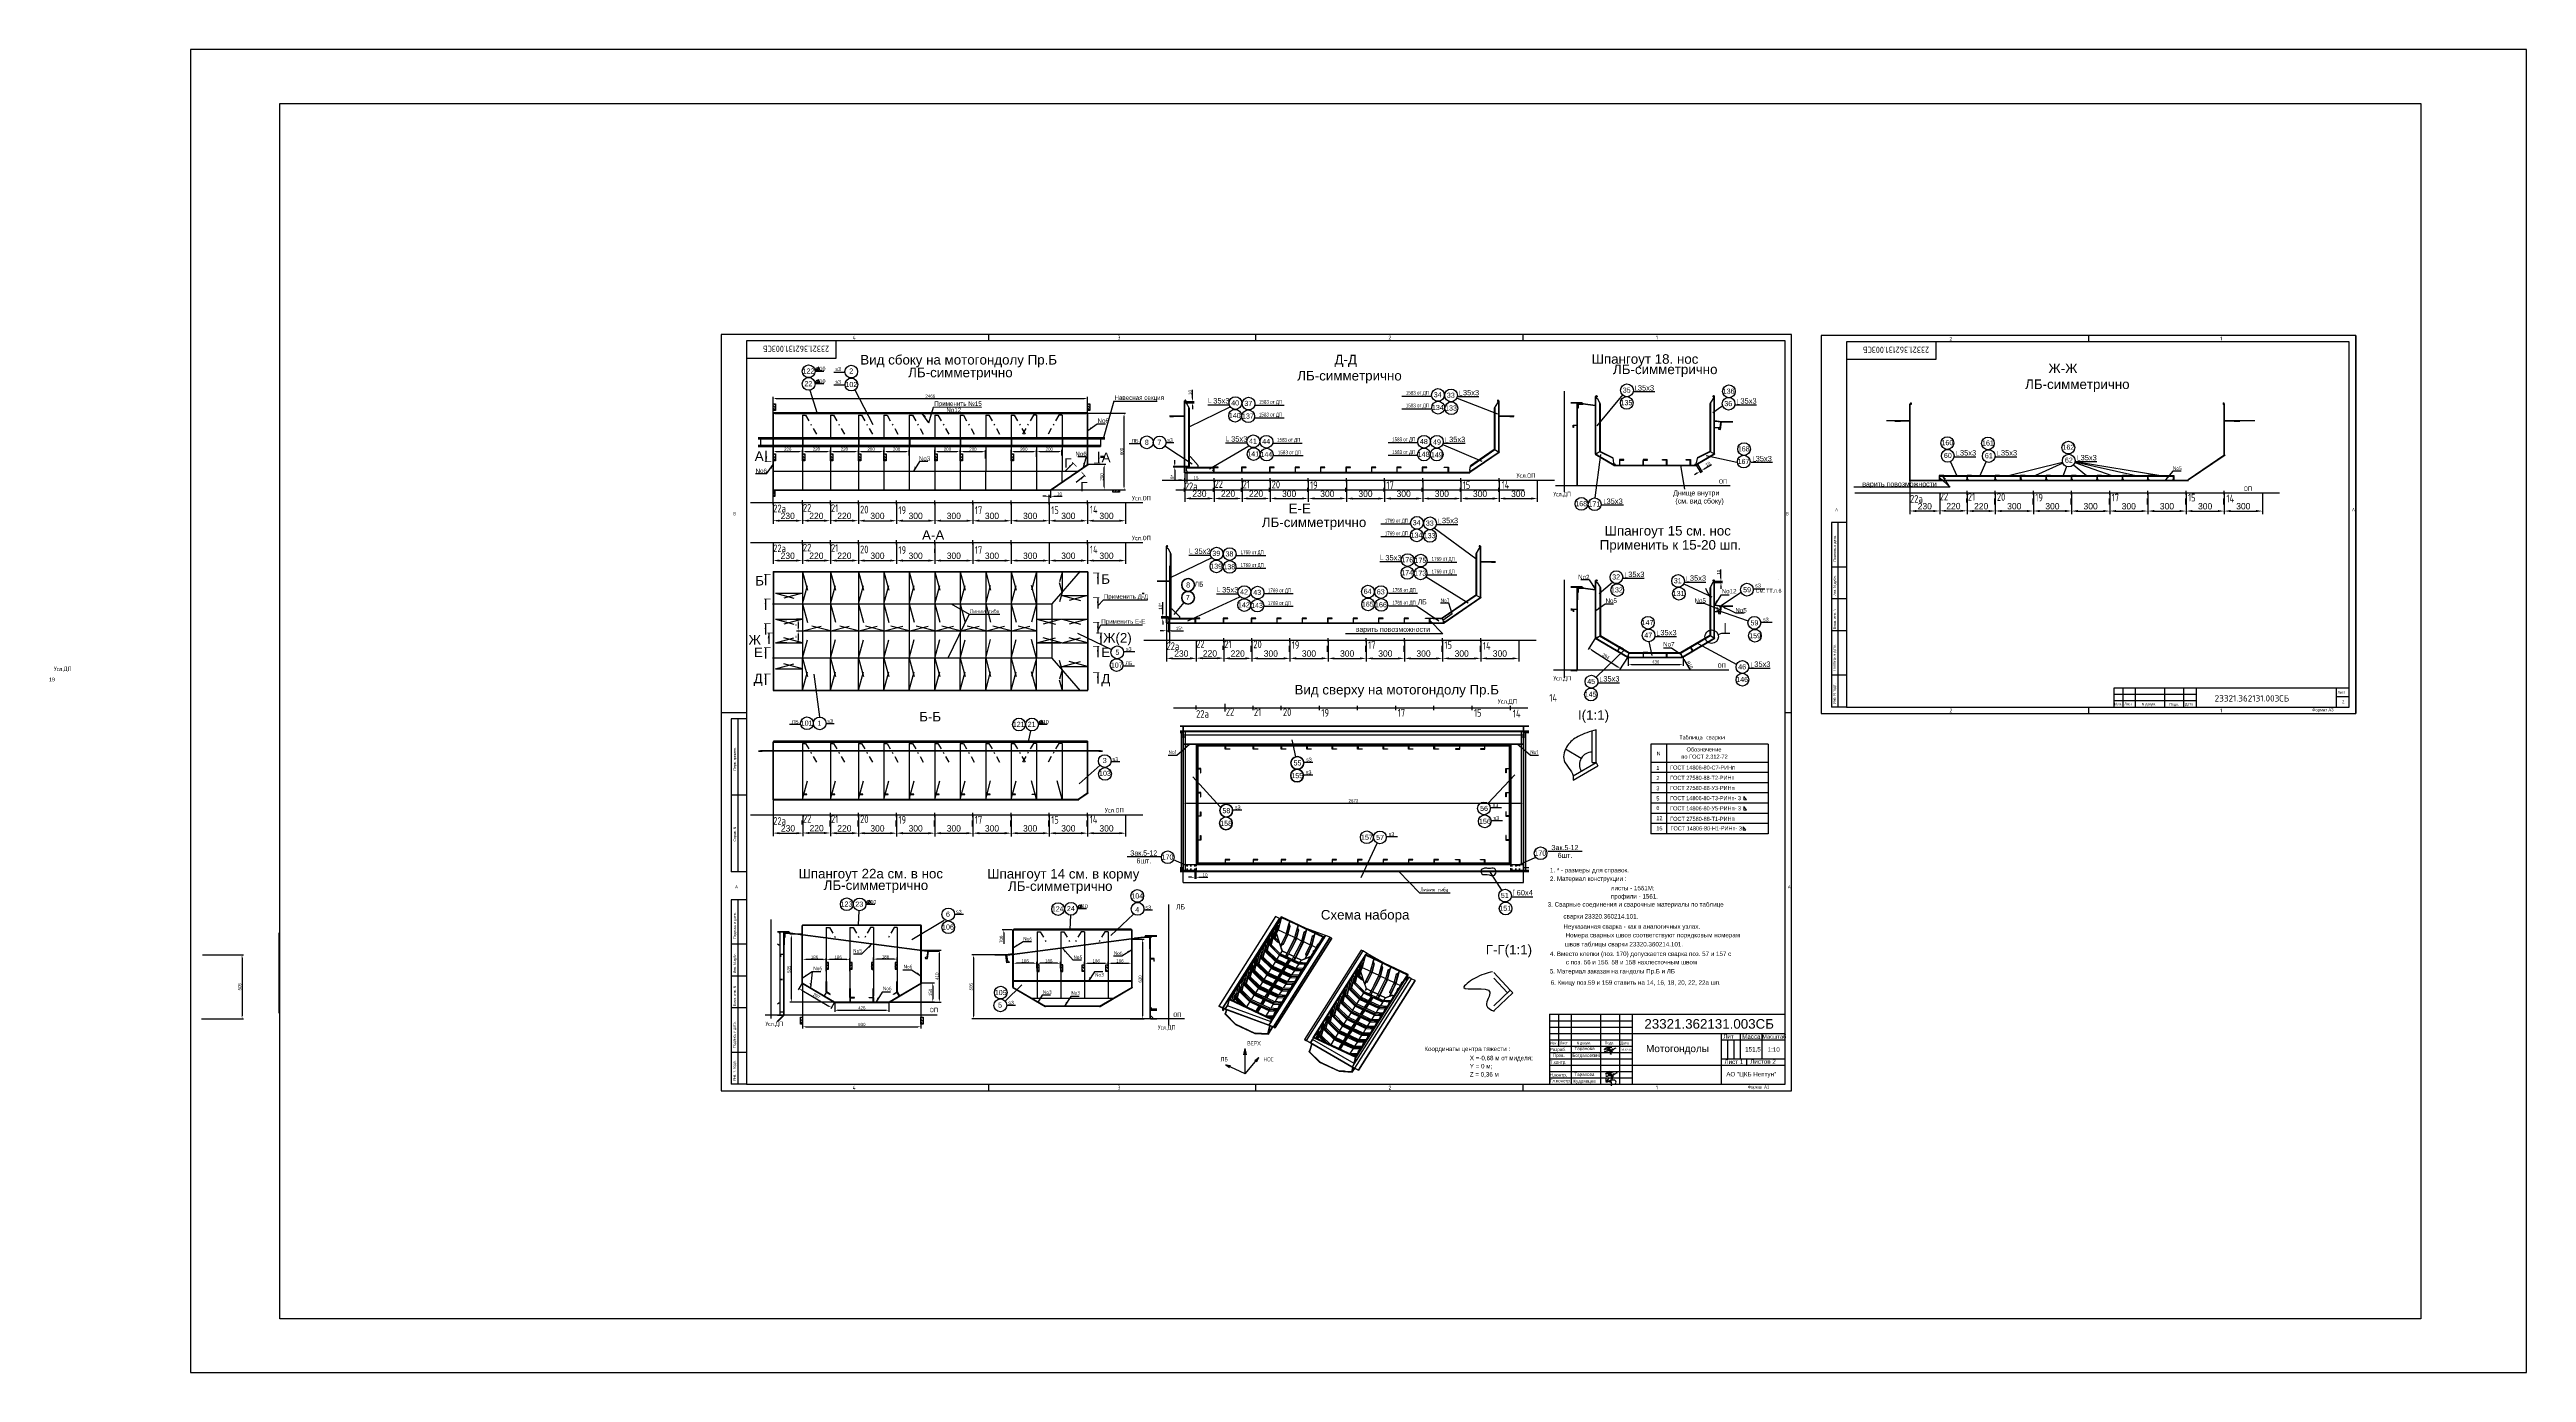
# Model space of a CAD drawing. Header units: millimetres. Extents: x 5443 to 24907, y -17798 to -7408.
import ezdxf
from ezdxf.enums import TextEntityAlignment as Align
from ezdxf.lldxf.tags import DXFTag

# ---------------------------------------------------------------- set-up
doc = ezdxf.new("R2010")
doc.units = ezdxf.units.MM
for name, pattern in [('K5LT32768', [0]), ('K5LT32770', [100, 50, -50]), ('K5LT32778', [0])]:
    doc.linetypes.add(name, pattern=pattern)
for name, color, linetype in [('Format', 7, 'Continuous'), ('IDENT', 7, 'Continuous'), ('pen_025', 1, 'Continuous'), ('pen_035', 1, 'Continuous'), ('pen_7', 1, 'Continuous')]:
    doc.layers.add(name, color=color, linetype=linetype)
doc.layers.add('pen_5', color=1, linetype='Continuous', true_color=0xff0000)
doc.styles.add('2_5', font='txt.shx', dxfattribs={"height": 2.5})
doc.styles.add('3', font='txt.shx', dxfattribs={"height": 3})
doc.styles.add('3.5', font='txt.shx', dxfattribs={"height": 3.5})
doc.styles.add('5', font='txt.shx', dxfattribs={"height": 250})
doc.styles.add('Arial', font='arial.ttf')
doc.styles.add('KTEXTSTYLE', font='GOST_AU.SHX', dxfattribs={"width": 0.96, "height": 5})
doc.styles.add('style5', font='arial.ttf', dxfattribs={"height": 3})
tags = doc.linetypes.add('CENTER', pattern=[50.8, 31.75, -6.35, 6.35, -6.35]).pattern_tags.tags
tags[10:11] = [DXFTag(74, 4), DXFTag(75, 0), DXFTag(340, '0'), DXFTag(46, 1.0), DXFTag(50, 0.0), DXFTag(44, 0.0), DXFTag(45, 0.0)]
tags[8:9] = [DXFTag(74, 4), DXFTag(75, 0), DXFTag(340, '0'), DXFTag(46, 1.0), DXFTag(50, 0.0), DXFTag(44, 0.0), DXFTag(45, 0.0)]
tags[6:7] = [DXFTag(74, 4), DXFTag(75, 0), DXFTag(340, '0'), DXFTag(46, 1.0), DXFTag(50, 0.0), DXFTag(44, 0.0), DXFTag(45, 0.0)]
tags[4:5] = [DXFTag(74, 4), DXFTag(75, 0), DXFTag(340, '0'), DXFTag(46, 1.0), DXFTag(50, 0.0), DXFTag(44, 0.0), DXFTag(45, 0.0)]
tags = doc.linetypes.add('DASH1', pattern=[75, 50, -25]).pattern_tags.tags
tags[6:7] = [DXFTag(74, 4), DXFTag(75, 0), DXFTag(340, '0'), DXFTag(46, 1.0), DXFTag(50, 0.0), DXFTag(44, 0.0), DXFTag(45, 0.0)]
tags[4:5] = [DXFTag(74, 4), DXFTag(75, 0), DXFTag(340, '0'), DXFTag(46, 1.0), DXFTag(50, 0.0), DXFTag(44, 0.0), DXFTag(45, 0.0)]
tags = doc.linetypes.add('DASH13', pattern=[20, 10, -10]).pattern_tags.tags
tags[6:7] = [DXFTag(74, 4), DXFTag(75, 0), DXFTag(340, '0'), DXFTag(46, 1.0), DXFTag(50, 0.0), DXFTag(44, 0.0), DXFTag(45, 0.0)]
tags[4:5] = [DXFTag(74, 4), DXFTag(75, 0), DXFTag(340, '0'), DXFTag(46, 1.0), DXFTag(50, 0.0), DXFTag(44, 0.0), DXFTag(45, 0.0)]
tags = doc.linetypes.add('DASH4', pattern=[70, 40, -30]).pattern_tags.tags
tags[6:7] = [DXFTag(74, 4), DXFTag(75, 0), DXFTag(340, '0'), DXFTag(46, 1.0), DXFTag(50, 0.0), DXFTag(44, 0.0), DXFTag(45, 0.0)]
tags[4:5] = [DXFTag(74, 4), DXFTag(75, 0), DXFTag(340, '0'), DXFTag(46, 1.0), DXFTag(50, 0.0), DXFTag(44, 0.0), DXFTag(45, 0.0)]
tags = doc.linetypes.add('DASH5', pattern=[90, 40, -20, 10, -20]).pattern_tags.tags
tags[10:11] = [DXFTag(74, 4), DXFTag(75, 0), DXFTag(340, '0'), DXFTag(46, 1.0), DXFTag(50, 0.0), DXFTag(44, 0.0), DXFTag(45, 0.0)]
tags[8:9] = [DXFTag(74, 4), DXFTag(75, 0), DXFTag(340, '0'), DXFTag(46, 1.0), DXFTag(50, 0.0), DXFTag(44, 0.0), DXFTag(45, 0.0)]
tags[6:7] = [DXFTag(74, 4), DXFTag(75, 0), DXFTag(340, '0'), DXFTag(46, 1.0), DXFTag(50, 0.0), DXFTag(44, 0.0), DXFTag(45, 0.0)]
tags[4:5] = [DXFTag(74, 4), DXFTag(75, 0), DXFTag(340, '0'), DXFTag(46, 1.0), DXFTag(50, 0.0), DXFTag(44, 0.0), DXFTag(45, 0.0)]
tags = doc.linetypes.add('DASH6', pattern=[10, 5, -5]).pattern_tags.tags
tags[6:7] = [DXFTag(74, 4), DXFTag(75, 0), DXFTag(340, '0'), DXFTag(46, 1.0), DXFTag(50, 0.0), DXFTag(44, 0.0), DXFTag(45, 0.0)]
tags[4:5] = [DXFTag(74, 4), DXFTag(75, 0), DXFTag(340, '0'), DXFTag(46, 1.0), DXFTag(50, 0.0), DXFTag(44, 0.0), DXFTag(45, 0.0)]
doc.dimstyles.new('EAG_DIM_J-8_F-1_N-13_A-16-00_S-0-0_T-0', dxfattribs={"dimtxt": 0.1, "dimasz": 30, "dimexe": 0.18, "dimexo": 0, "dimgap": 0.1, "dimtad": 1, "dimdec": 0, "dimdsep": 46, "dimtxsty": 'Standard', "dimblk1": 'NONE', "dimblk2": 'NONE', "dimsah": 1, "dimcen": 0.09, "dimse1": 1, "dimse2": 1, "dimclrt": 4, "dimadec": 0, "dimazin": 3, "dimtfac": 1, "dimtdec": 4, "dimtix": 1, "dimtofl": 0, "dimtmove": 0, "dimatfit": 1, "dimfxl": 1, "dimtolj": 1, "dimtzin": 0, "dimarcsym": 0})
doc.dimstyles.new('EAG_DIM_J-8_F-1_N-14_A-16-00_S-0-0_T-0', dxfattribs={"dimtxt": 0.1, "dimasz": 30, "dimexe": 0.18, "dimexo": 0, "dimgap": 0.1, "dimtad": 1, "dimdec": 0, "dimdsep": 46, "dimtxsty": 'Standard', "dimblk1": 'NONE', "dimblk2": 'NONE', "dimsah": 1, "dimcen": 0.09, "dimse1": 1, "dimse2": 1, "dimclrt": 4, "dimadec": 0, "dimazin": 3, "dimtfac": 1, "dimtdec": 4, "dimtix": 1, "dimtofl": 0, "dimtmove": 0, "dimatfit": 1, "dimfxl": 1, "dimtolj": 1, "dimtzin": 0, "dimarcsym": 0})
doc.dimstyles.new('EAG_DIM_J-8_F-1_N-1_A-16-00_S-0-0_T-0', dxfattribs={"dimtxt": 0.1, "dimasz": 30, "dimexe": 0.18, "dimexo": 0, "dimgap": 0.1, "dimtad": 1, "dimdec": 0, "dimdsep": 46, "dimtxsty": 'Standard', "dimblk1": 'NONE', "dimblk2": 'NONE', "dimsah": 1, "dimcen": 0.09, "dimse1": 1, "dimse2": 1, "dimclrt": 4, "dimadec": 0, "dimazin": 3, "dimtfac": 1, "dimtdec": 4, "dimtix": 1, "dimtofl": 0, "dimtmove": 0, "dimatfit": 1, "dimfxl": 1, "dimtolj": 1, "dimtzin": 0, "dimarcsym": 0})
doc.dimstyles.new('EAG_DIM_J-8_F-1_N-7_A-16-00_S-0-0_T-0', dxfattribs={"dimtxt": 0.1, "dimasz": 30, "dimexe": 0.18, "dimexo": 0, "dimgap": 0.1, "dimtad": 1, "dimdec": 0, "dimdsep": 46, "dimtxsty": 'Standard', "dimblk1": 'NONE', "dimblk2": 'NONE', "dimsah": 1, "dimcen": 0.09, "dimse1": 1, "dimse2": 1, "dimclrt": 4, "dimadec": 0, "dimazin": 3, "dimtfac": 1, "dimtdec": 4, "dimtix": 1, "dimtofl": 0, "dimtmove": 0, "dimatfit": 1, "dimfxl": 1, "dimtolj": 1, "dimtzin": 0, "dimarcsym": 0})
doc.dimstyles.new('ISO-10', dxfattribs={"dimscale": 10, "dimtxt": 2.5, "dimasz": 2.5, "dimexe": 1.25, "dimexo": 0, "dimtad": 1, "dimdec": 0, "dimtxsty": 'Standard', "dimcen": 2.5, "dimclrd": 7, "dimclre": 7, "dimclrt": 4, "dimadec": 0, "dimazin": 0, "dimtfac": 1, "dimtdec": 0, "dimtmove": 0, "dimatfit": 3, "dimfxl": 1, "dimarcsym": 0})
doc.dimstyles.new('PB20', dxfattribs={"dimscale": 20, "dimtxt": 2.5, "dimasz": 2.5, "dimexe": 1.25, "dimexo": 0, "dimtad": 1, "dimdec": 0, "dimtxsty": 'Standard', "dimcen": 2.5, "dimclrd": 7, "dimclre": 7, "dimclrt": 4, "dimadec": 0, "dimazin": 0, "dimtfac": 1, "dimtdec": 0, "dimtmove": 0, "dimatfit": 3, "dimfxl": 1.25, "dimarcsym": 0})

# ---------------------------------------------------------------- blocks, each defined once
blk = doc.blocks.new('*D108')
at = {"color": 0, "linetype": 'Continuous', "lineweight": -2}
blk.add_line((11478, -10268), (11420, -10086), dxfattribs=at)
at = {"layer": 'Defpoints', "color": 0, "linetype": 'Continuous'}
for p in [(11418, -10086), (11420, -10086), (11476, -10269)]:
    blk.add_point(p, dxfattribs=at)
blk = doc.blocks.new('_NONE')
blk = doc.blocks.new('*D102')
at = {"color": 7, "lineweight": -2}
for p, q in [((11359, -10637), (11359, -10553)), ((11384, -10565), (11554, -10565)), ((11579, -10621), (11579, -10553))]:
    blk.add_line(p, q, dxfattribs=at)
at = {"color": 7}
for points in [[(11384, -10561), (11384, -10569), (11359, -10565)], [(11554, -10561), (11554, -10569), (11579, -10565)]]:
    blk.add_solid(points, dxfattribs=at)
at = {"layer": 'Defpoints', "color": 0}
for p in [(11359, -10637), (11579, -10565), (11579, -10621)]:
    blk.add_point(p, dxfattribs=at)
at = {"color": 4, "insert": (11469, -10546), "char_height": 25, "attachment_point": 5}
blk.add_mtext('220', dxfattribs=at)
blk = doc.blocks.new('*D103')
at = {"color": 7, "lineweight": -2}
for p, q in [((11129, -10637), (11129, -10553)), ((11154, -10565), (11334, -10565)), ((11359, -10565), (11359, -10553))]:
    blk.add_line(p, q, dxfattribs=at)
at = {"color": 7}
for points in [[(11154, -10561), (11154, -10569), (11129, -10565)], [(11334, -10561), (11334, -10569), (11359, -10565)]]:
    blk.add_solid(points, dxfattribs=at)
at = {"layer": 'Defpoints', "color": 0}
for p in [(11129, -10637), (11359, -10565), (11359, -10565)]:
    blk.add_point(p, dxfattribs=at)
at = {"color": 4, "insert": (11244, -10547), "char_height": 25, "attachment_point": 5}
blk.add_mtext('226', dxfattribs=at)
blk = doc.blocks.new('*D104')
at = {"color": 7, "lineweight": -2}
for p, q in [((11579, -10621), (11579, -10553)), ((11604, -10565), (11774, -10565)), ((11799, -10621), (11799, -10553))]:
    blk.add_line(p, q, dxfattribs=at)
at = {"color": 7}
for points in [[(11604, -10561), (11604, -10569), (11579, -10565)], [(11774, -10561), (11774, -10569), (11799, -10565)]]:
    blk.add_solid(points, dxfattribs=at)
at = {"layer": 'Defpoints', "color": 0}
for p in [(11579, -10621), (11799, -10565), (11799, -10621)]:
    blk.add_point(p, dxfattribs=at)
at = {"color": 4, "insert": (11689, -10546), "char_height": 25, "attachment_point": 5}
blk.add_mtext('220', dxfattribs=at)
blk = doc.blocks.new('*D105')
at = {"color": 7, "lineweight": -2}
for p, q in [((11799, -10611), (11799, -10553)), ((11824, -10565), (11974, -10565)), ((11999, -10621), (11999, -10553))]:
    blk.add_line(p, q, dxfattribs=at)
at = {"color": 7}
for points in [[(11824, -10561), (11824, -10569), (11799, -10565)], [(11974, -10561), (11974, -10569), (11999, -10565)]]:
    blk.add_solid(points, dxfattribs=at)
at = {"layer": 'Defpoints', "color": 0}
for p in [(11799, -10611), (11999, -10565), (11999, -10621)]:
    blk.add_point(p, dxfattribs=at)
at = {"color": 4, "insert": (11899, -10547), "char_height": 25, "attachment_point": 5}
blk.add_mtext('200', dxfattribs=at)
blk = doc.blocks.new('*D106')
at = {"color": 7, "lineweight": -2}
for p, q in [((11999, -10597), (11999, -10553)), ((12024, -10565), (12174, -10565)), ((12199, -10597), (12199, -10553))]:
    blk.add_line(p, q, dxfattribs=at)
at = {"color": 7}
for points in [[(12024, -10561), (12024, -10569), (11999, -10565)], [(12174, -10561), (12174, -10569), (12199, -10565)]]:
    blk.add_solid(points, dxfattribs=at)
at = {"layer": 'Defpoints', "color": 0}
for p in [(11999, -10597), (12199, -10565), (12199, -10597)]:
    blk.add_point(p, dxfattribs=at)
at = {"color": 4, "insert": (12099, -10547), "char_height": 25, "attachment_point": 5}
blk.add_mtext('200', dxfattribs=at)
blk = doc.blocks.new('*D107')
at = {"color": 7, "lineweight": -2}
for p, q in [((13602, -10665), (13743, -10665)), ((13731, -10840), (13731, -10690)), ((13319, -10865), (13743, -10865))]:
    blk.add_line(p, q, dxfattribs=at)
at = {"color": 7}
for points in [[(13727, -10690), (13735, -10690), (13731, -10665)], [(13727, -10840), (13735, -10840), (13731, -10865)]]:
    blk.add_solid(points, dxfattribs=at)
at = {"layer": 'Defpoints', "color": 0}
for p in [(13602, -10665), (13731, -10665), (13319, -10865)]:
    blk.add_point(p, dxfattribs=at)
at = {"color": 4, "insert": (13712, -10765), "char_height": 25, "attachment_point": 5, "rotation": 90}
blk.add_mtext('200', dxfattribs=at)
blk = doc.blocks.new('*D129')
at = {"color": 7, "lineweight": -2}
for p, q in [((13309, -10865), (13309, -10930)), ((13274, -10917), (13249, -10917)), ((13299, -10965), (13299, -10905)), ((13299, -10917), (13309, -10917)), ((13334, -10917), (13401, -10917))]:
    blk.add_line(p, q, dxfattribs=at)
at = {"color": 7}
for points in [[(13274, -10913), (13274, -10921), (13299, -10917)], [(13334, -10913), (13334, -10921), (13309, -10917)]]:
    blk.add_solid(points, dxfattribs=at)
at = {"layer": 'Defpoints', "color": 0}
for p in [(13309, -10865), (13299, -10965), (13309, -10917)]:
    blk.add_point(p, dxfattribs=at)
at = {"color": 4, "insert": (13380, -10898), "char_height": 25, "attachment_point": 5}
blk.add_mtext('10', dxfattribs=at)
blk = doc.blocks.new('*D130')
at = {"color": 7, "lineweight": -2}
for p, q in [((13602, -10265), (13899, -10265)), ((13887, -10840), (13887, -10290)), ((13319, -10865), (13899, -10865))]:
    blk.add_line(p, q, dxfattribs=at)
at = {"color": 7}
for points in [[(13883, -10290), (13891, -10290), (13887, -10265)], [(13883, -10840), (13891, -10840), (13887, -10865)]]:
    blk.add_solid(points, dxfattribs=at)
at = {"layer": 'Defpoints', "color": 0}
for p in [(13602, -10265), (13887, -10265), (13319, -10865)]:
    blk.add_point(p, dxfattribs=at)
at = {"color": 4, "insert": (13868, -10565), "char_height": 25, "attachment_point": 5, "rotation": 90}
blk.add_mtext('600', dxfattribs=at)
blk = doc.blocks.new('*D131')
at = {"color": 7, "lineweight": -2}
for p, q in [((11129, -10265), (11129, -10136)), ((11154, -10149), (13574, -10149)), ((13599, -10265), (13599, -10136))]:
    blk.add_line(p, q, dxfattribs=at)
at = {"color": 7}
for points in [[(11154, -10144), (11154, -10153), (11129, -10149)], [(13574, -10144), (13574, -10153), (13599, -10149)]]:
    blk.add_solid(points, dxfattribs=at)
at = {"layer": 'Defpoints', "color": 0}
for p in [(11129, -10265), (13599, -10149), (13599, -10265)]:
    blk.add_point(p, dxfattribs=at)
at = {"color": 4, "insert": (12364, -10130), "char_height": 25, "attachment_point": 5}
blk.add_mtext('2466', dxfattribs=at)
blk = doc.blocks.new('*D114')
at = {"color": 7, "lineweight": -2}
for p, q in [((13007, -14321), (12930, -14321)), ((12942, -14346), (12942, -14432))]:
    blk.add_line(p, q, dxfattribs=at)
at = {"color": 7}
blk.add_solid([(12938, -14346), (12946, -14346), (12942, -14321)], dxfattribs=at)
at = {"layer": 'Defpoints', "color": 0}
for p in [(13007, -14321), (12942, -14441), (13007, -14441)]:
    blk.add_point(p, dxfattribs=at)
at = {"color": 4, "insert": (12923, -14396), "char_height": 25, "attachment_point": 5, "rotation": 90}
blk.add_mtext('700', dxfattribs=at)
blk = doc.blocks.new('*D138')
at = {"color": 7, "lineweight": -2}
for p, q in [((14339, -10791), (14314, -10791)), ((14364, -10728), (14364, -10804)), ((14364, -10791), (14379, -10791)), ((14379, -10718), (14379, -10804)), ((14404, -10791), (14474, -10791))]:
    blk.add_line(p, q, dxfattribs=at)
at = {"color": 7}
for points in [[(14339, -10787), (14339, -10795), (14364, -10791)], [(14404, -10787), (14404, -10795), (14379, -10791)]]:
    blk.add_solid(points, dxfattribs=at)
at = {"layer": 'Defpoints', "color": 0}
for p in [(14364, -10728), (14379, -10718), (14379, -10791)]:
    blk.add_point(p, dxfattribs=at)
at = {"color": 4, "insert": (14452, -10772), "char_height": 25, "attachment_point": 5}
blk.add_mtext('15', dxfattribs=at)
blk = doc.blocks.new('*D124')
at = {"color": 0, "linetype": 'Continuous', "lineweight": -2}
blk.add_line((14399, -10371), (14721, -10215), dxfattribs=at)
at = {"layer": 'Defpoints', "color": 0, "linetype": 'Continuous'}
for p in [(14715, -10203), (14721, -10215), (14393, -10359)]:
    blk.add_point(p, dxfattribs=at)
blk = doc.blocks.new('*D132')
at = {"color": 7, "lineweight": -2}
for p, q in [((14234, -11864), (14179, -11864)), ((14191, -11839), (14191, -11748)), ((14191, -11874), (14191, -11864)), ((14234, -11874), (14179, -11874)), ((14191, -11899), (14191, -11924))]:
    blk.add_line(p, q, dxfattribs=at)
at = {"color": 7}
for points in [[(14187, -11839), (14195, -11839), (14191, -11864)], [(14187, -11899), (14195, -11899), (14191, -11874)]]:
    blk.add_solid(points, dxfattribs=at)
at = {"layer": 'Defpoints', "color": 0}
for p in [(14234, -11864), (14191, -11874), (14234, -11874)]:
    blk.add_point(p, dxfattribs=at)
at = {"color": 4, "insert": (14172, -11781), "char_height": 25, "attachment_point": 5, "rotation": 90}
blk.add_mtext('10*', dxfattribs=at)
blk = doc.blocks.new('*D110')
at = {"color": 0, "linetype": 'Continuous', "lineweight": -2}
blk.add_line((18460, -10596), (18701, -10648), dxfattribs=at)
at = {"layer": 'Defpoints', "color": 0, "linetype": 'Continuous'}
for p in [(18459, -10602), (18699, -10655), (18701, -10648)]:
    blk.add_point(p, dxfattribs=at)
blk = doc.blocks.new('*D111')
at = {"color": 0, "linetype": 'Continuous', "lineweight": -2}
blk.add_line((17604, -10363), (17808, -10116), dxfattribs=at)
at = {"layer": 'Defpoints', "color": 0, "linetype": 'Continuous'}
for p in [(17808, -10116), (17833, -10136), (17629, -10384)]:
    blk.add_point(p, dxfattribs=at)
blk = doc.blocks.new('*D112')
at = {"color": 0, "linetype": 'Continuous', "lineweight": -2}
blk.add_line((17619, -11679), (17726, -11591), dxfattribs=at)
at = {"layer": 'Defpoints', "color": 0, "linetype": 'Continuous'}
for p in [(17726, -11591), (17737, -11605), (17630, -11692)]:
    blk.add_point(p, dxfattribs=at)
blk = doc.blocks.new('*D133')
at = {"color": 7, "lineweight": -2}
for p, q in [((18520, -11584), (18589, -11584)), ((18525, -11594), (18589, -11594)), ((18577, -11559), (18577, -11493)), ((18577, -11594), (18577, -11584)), ((18577, -11619), (18577, -11644))]:
    blk.add_line(p, q, dxfattribs=at)
at = {"color": 7}
for points in [[(18573, -11559), (18581, -11559), (18577, -11584)], [(18573, -11619), (18581, -11619), (18577, -11594)]]:
    blk.add_solid(points, dxfattribs=at)
at = {"layer": 'Defpoints', "color": 0}
for p in [(18520, -11584), (18525, -11594), (18577, -11584)]:
    blk.add_point(p, dxfattribs=at)
at = {"color": 4, "insert": (18558, -11513), "char_height": 25, "attachment_point": 5, "rotation": 90}
blk.add_mtext('10', dxfattribs=at)
blk = doc.blocks.new('*D139')
at = {"color": 7, "lineweight": -2}
for p, q in [((18270, -12169), (18275, -12178)), ((18334, -12278), (18288, -12199))]:
    blk.add_line(p, q, dxfattribs=at)
at = {"color": 7}
blk.add_solid([(18291, -12197), (18284, -12202), (18275, -12178)], dxfattribs=at)
at = {"layer": 'Defpoints', "color": 0}
for p in [(18270, -12169), (18275, -12178)]:
    blk.add_point(p, dxfattribs=at)
at = {"color": 4, "insert": (18333, -12240), "char_height": 25, "attachment_point": 5, "rotation": 300.466}
blk.add_mtext('R10', dxfattribs=at)
blk = doc.blocks.new('*D115')
at = {"color": 7, "lineweight": -2}
for p, q in [((12399, -10621), (12399, -10553)), ((12424, -10565), (12574, -10565)), ((12599, -10621), (12599, -10553))]:
    blk.add_line(p, q, dxfattribs=at)
at = {"color": 7}
for points in [[(12424, -10561), (12424, -10569), (12399, -10565)], [(12574, -10561), (12574, -10569), (12599, -10565)]]:
    blk.add_solid(points, dxfattribs=at)
at = {"layer": 'Defpoints', "color": 0}
for p in [(12399, -10621), (12599, -10565), (12599, -10621)]:
    blk.add_point(p, dxfattribs=at)
at = {"color": 4, "insert": (12499, -10547), "char_height": 25, "attachment_point": 5}
blk.add_mtext('200', dxfattribs=at)
blk = doc.blocks.new('*D116')
at = {"color": 7, "lineweight": -2}
for p, q in [((12599, -10621), (12599, -10554)), ((12624, -10566), (12774, -10566)), ((12799, -10621), (12799, -10554))]:
    blk.add_line(p, q, dxfattribs=at)
at = {"color": 7}
for points in [[(12624, -10562), (12624, -10570), (12599, -10566)], [(12774, -10562), (12774, -10570), (12799, -10566)]]:
    blk.add_solid(points, dxfattribs=at)
at = {"layer": 'Defpoints', "color": 0}
for p in [(12599, -10621), (12799, -10566), (12799, -10621)]:
    blk.add_point(p, dxfattribs=at)
at = {"color": 4, "insert": (12699, -10547), "char_height": 25, "attachment_point": 5}
blk.add_mtext('200', dxfattribs=at)
blk = doc.blocks.new('*D117')
at = {"color": 7, "lineweight": -2}
for p, q in [((12999, -10621), (12999, -10553)), ((13024, -10565), (13174, -10565)), ((13199, -10608), (13199, -10553))]:
    blk.add_line(p, q, dxfattribs=at)
at = {"color": 7}
for points in [[(13024, -10561), (13024, -10569), (12999, -10565)], [(13174, -10561), (13174, -10569), (13199, -10565)]]:
    blk.add_solid(points, dxfattribs=at)
at = {"layer": 'Defpoints', "color": 0}
for p in [(12999, -10621), (13199, -10565), (13199, -10608)]:
    blk.add_point(p, dxfattribs=at)
at = {"color": 4, "insert": (13099, -10547), "char_height": 25, "attachment_point": 5}
blk.add_mtext('200', dxfattribs=at)
blk = doc.blocks.new('*D118')
at = {"color": 7, "lineweight": -2}
for p, q in [((13199, -10608), (13199, -10553)), ((13224, -10565), (13374, -10565)), ((13399, -10597), (13399, -10553))]:
    blk.add_line(p, q, dxfattribs=at)
at = {"color": 7}
for points in [[(13224, -10561), (13224, -10569), (13199, -10565)], [(13374, -10561), (13374, -10569), (13399, -10565)]]:
    blk.add_solid(points, dxfattribs=at)
at = {"layer": 'Defpoints', "color": 0}
for p in [(13199, -10608), (13399, -10565), (13399, -10597)]:
    blk.add_point(p, dxfattribs=at)
at = {"color": 4, "insert": (13299, -10547), "char_height": 25, "attachment_point": 5}
blk.add_mtext('200', dxfattribs=at)
blk = doc.blocks.new('*D137')
at = {"color": 7, "lineweight": -2}
for p, q in [((14425, -10147), (14425, -10080)), ((14369, -10172), (14437, -10172)), ((14374, -10182), (14437, -10182)), ((14425, -10182), (14425, -10172)), ((14425, -10207), (14425, -10232))]:
    blk.add_line(p, q, dxfattribs=at)
at = {"color": 7}
for points in [[(14420, -10147), (14429, -10147), (14425, -10172)], [(14420, -10207), (14429, -10207), (14425, -10182)]]:
    blk.add_solid(points, dxfattribs=at)
at = {"layer": 'Defpoints', "color": 0}
for p in [(14369, -10172), (14374, -10182), (14425, -10172)]:
    blk.add_point(p, dxfattribs=at)
at = {"color": 4, "insert": (14406, -10101), "char_height": 25, "attachment_point": 5, "rotation": 90}
blk.add_mtext('10', dxfattribs=at)
blk = doc.blocks.new('*D119')
at = {"color": 7, "lineweight": -2}
for p, q in [((14417, -13909), (14392, -13909)), ((14442, -13850), (14442, -13921)), ((14442, -13909), (14452, -13909)), ((14452, -13849), (14452, -13921)), ((14477, -13909), (14544, -13909))]:
    blk.add_line(p, q, dxfattribs=at)
at = {"color": 7}
for points in [[(14417, -13905), (14417, -13913), (14442, -13909)], [(14477, -13905), (14477, -13913), (14452, -13909)]]:
    blk.add_solid(points, dxfattribs=at)
at = {"layer": 'Defpoints', "color": 0}
for p in [(14442, -13850), (14452, -13849), (14452, -13909)]:
    blk.add_point(p, dxfattribs=at)
at = {"color": 4, "insert": (14523, -13890), "char_height": 25, "attachment_point": 5}
blk.add_mtext('10', dxfattribs=at)
blk = doc.blocks.new('*D120')
at = {"color": 7, "lineweight": -2}
for p, q in [((13575, -14623), (13575, -14572)), ((13600, -14584), (13736, -14584)), ((13761, -14623), (13761, -14572))]:
    blk.add_line(p, q, dxfattribs=at)
at = {"color": 7}
for points in [[(13600, -14580), (13600, -14588), (13575, -14584)], [(13736, -14580), (13736, -14588), (13761, -14584)]]:
    blk.add_solid(points, dxfattribs=at)
at = {"layer": 'Defpoints', "color": 0}
for p in [(13761, -14584), (13575, -14623), (13761, -14623)]:
    blk.add_point(p, dxfattribs=at)
at = {"color": 4, "insert": (13668, -14566), "char_height": 25, "attachment_point": 5}
blk.add_mtext('186', dxfattribs=at)
blk = doc.blocks.new('*D121')
at = {"color": 7, "lineweight": -2}
for p, q in [((13761, -14619), (13761, -14572)), ((13786, -14584), (13922, -14584)), ((13947, -14619), (13947, -14572))]:
    blk.add_line(p, q, dxfattribs=at)
at = {"color": 7}
for points in [[(13786, -14580), (13786, -14588), (13761, -14584)], [(13922, -14580), (13922, -14588), (13947, -14584)]]:
    blk.add_solid(points, dxfattribs=at)
at = {"layer": 'Defpoints', "color": 0}
for p in [(13947, -14584), (13761, -14619), (13947, -14619)]:
    blk.add_point(p, dxfattribs=at)
at = {"color": 4, "insert": (13854, -14566), "char_height": 25, "attachment_point": 5}
blk.add_mtext('186', dxfattribs=at)
blk = doc.blocks.new('*D122')
at = {"color": 7, "lineweight": -2}
for p, q in [((13202, -14623), (13202, -14572)), ((13363, -14584), (13227, -14584)), ((13388, -14623), (13388, -14572))]:
    blk.add_line(p, q, dxfattribs=at)
at = {"color": 7}
for points in [[(13227, -14580), (13227, -14588), (13202, -14584)], [(13363, -14580), (13363, -14588), (13388, -14584)]]:
    blk.add_solid(points, dxfattribs=at)
at = {"layer": 'Defpoints', "color": 0}
for p in [(13202, -14584), (13202, -14623), (13388, -14623)]:
    blk.add_point(p, dxfattribs=at)
at = {"color": 4, "insert": (13295, -14566), "char_height": 25, "attachment_point": 5}
blk.add_mtext('186', dxfattribs=at)
blk = doc.blocks.new('*D123')
at = {"color": 7, "lineweight": -2}
for p, q in [((13016, -14619), (13016, -14572)), ((13177, -14584), (13041, -14584)), ((13202, -14619), (13202, -14572))]:
    blk.add_line(p, q, dxfattribs=at)
at = {"color": 7}
for points in [[(13041, -14580), (13041, -14588), (13016, -14584)], [(13177, -14580), (13177, -14588), (13202, -14584)]]:
    blk.add_solid(points, dxfattribs=at)
at = {"layer": 'Defpoints', "color": 0}
for p in [(13016, -14584), (13016, -14619), (13202, -14619)]:
    blk.add_point(p, dxfattribs=at)
at = {"color": 4, "insert": (13109, -14566), "char_height": 25, "attachment_point": 5}
blk.add_mtext('186', dxfattribs=at)
blk = doc.blocks.new('*D135')
at = {"color": 7, "lineweight": -2}
for p, q in [((11359, -11882), (11313, -11882)), ((11362, -11975), (11313, -11975)), ((11326, -11907), (11326, -11950))]:
    blk.add_line(p, q, dxfattribs=at)
at = {"color": 7}
for points in [[(11322, -11907), (11330, -11907), (11326, -11882)], [(11322, -11950), (11330, -11950), (11326, -11975)]]:
    blk.add_solid(points, dxfattribs=at)
at = {"layer": 'Defpoints', "color": 0}
for p in [(11326, -11975), (11359, -11882), (11362, -11975)]:
    blk.add_point(p, dxfattribs=at)
at = {"color": 4, "insert": (11307, -11928), "char_height": 25, "attachment_point": 5, "rotation": 90}
blk.add_mtext('=', dxfattribs=at)
blk = doc.blocks.new('*D136')
at = {"color": 7, "lineweight": -2}
for p, q in [((11362, -11975), (11314, -11975)), ((11326, -12000), (11326, -12043)), ((11359, -12068), (11314, -12068))]:
    blk.add_line(p, q, dxfattribs=at)
at = {"color": 7}
for points in [[(11322, -12000), (11330, -12000), (11326, -11975)], [(11322, -12043), (11330, -12043), (11326, -12068)]]:
    blk.add_solid(points, dxfattribs=at)
at = {"layer": 'Defpoints', "color": 0}
for p in [(11362, -11975), (11326, -12068), (11359, -12068)]:
    blk.add_point(p, dxfattribs=at)
at = {"color": 4, "insert": (11307, -12021), "char_height": 25, "attachment_point": 5, "rotation": 90}
blk.add_mtext('=', dxfattribs=at)
blk = doc.blocks.new('*D113')
at = {"color": 7, "lineweight": -2}
for p, q in [((18383, -10671), (18419, -10732)), ((18394, -10664), (18430, -10726)), ((18445, -10702), (18503, -10668)), ((18391, -10734), (18370, -10747)), ((18413, -10722), (18424, -10715))]:
    blk.add_line(p, q, dxfattribs=at)
at = {"color": 7}
for points in [[(18443, -10699), (18447, -10706), (18424, -10715)], [(18389, -10731), (18393, -10738), (18413, -10722)]]:
    blk.add_solid(points, dxfattribs=at)
at = {"layer": 'Defpoints', "color": 0}
for p in [(18383, -10671), (18394, -10664), (18424, -10715)]:
    blk.add_point(p, dxfattribs=at)
at = {"color": 4, "insert": (18475, -10663), "char_height": 25, "attachment_point": 5, "rotation": 30.6138}
blk.add_mtext('10', dxfattribs=at)
blk = doc.blocks.new('*D125')
at = {"color": 7, "lineweight": -2}
for p, q in [((13014, -14517), (12691, -14517)), ((12704, -14542), (12704, -14996)), ((13023, -15021), (12691, -15021))]:
    blk.add_line(p, q, dxfattribs=at)
at = {"color": 7}
for points in [[(12700, -14542), (12708, -14542), (12704, -14517)], [(12700, -14996), (12708, -14996), (12704, -15021)]]:
    blk.add_solid(points, dxfattribs=at)
at = {"layer": 'Defpoints', "color": 0}
for p in [(13014, -14517), (12704, -15021), (13023, -15021)]:
    blk.add_point(p, dxfattribs=at)
at = {"color": 4, "insert": (12685, -14769), "char_height": 25, "attachment_point": 5, "rotation": 90}
blk.add_mtext('505', dxfattribs=at)
blk = doc.blocks.new('*D126')
at = {"color": 7, "lineweight": -2}
for p, q in [((13950, -14394), (14045, -14394)), ((14033, -14419), (14033, -14996)), ((13936, -15021), (14045, -15021))]:
    blk.add_line(p, q, dxfattribs=at)
at = {"color": 7}
for points in [[(14029, -14419), (14037, -14419), (14033, -14394)], [(14029, -14996), (14037, -14996), (14033, -15021)]]:
    blk.add_solid(points, dxfattribs=at)
at = {"layer": 'Defpoints', "color": 0}
for p in [(13950, -14394), (13936, -15021), (14033, -15021)]:
    blk.add_point(p, dxfattribs=at)
at = {"color": 4, "insert": (14014, -14708), "char_height": 25, "attachment_point": 5, "rotation": 90}
blk.add_mtext('630', dxfattribs=at)
blk = doc.blocks.new('*D127')
at = {"color": 7, "lineweight": -2}
for p, q in [((14393, -10683), (14273, -10683)), ((14379, -10687), (14273, -10687)), ((14285, -10658), (14285, -10633)), ((14285, -10683), (14285, -10687)), ((14285, -10712), (14285, -10792))]:
    blk.add_line(p, q, dxfattribs=at)
at = {"color": 7}
for points in [[(14281, -10658), (14290, -10658), (14285, -10683)], [(14281, -10712), (14290, -10712), (14285, -10687)]]:
    blk.add_solid(points, dxfattribs=at)
at = {"layer": 'Defpoints', "color": 0}
for p in [(14285, -10687), (14379, -10687), (14393, -10683)]:
    blk.add_point(p, dxfattribs=at)
at = {"color": 4, "insert": (14267, -10765), "char_height": 25, "attachment_point": 5, "rotation": 90}
blk.add_mtext('5*', dxfattribs=at)
blk = doc.blocks.new('*D128')
at = {"color": 7, "lineweight": -2}
for p, q in [((14195, -11973), (14170, -11973)), ((14220, -11909), (14220, -11985)), ((14220, -11973), (14235, -11973)), ((14235, -11899), (14235, -11985)), ((14260, -11973), (14355, -11973))]:
    blk.add_line(p, q, dxfattribs=at)
at = {"color": 7}
for points in [[(14195, -11968), (14195, -11977), (14220, -11973)], [(14260, -11968), (14260, -11977), (14235, -11973)]]:
    blk.add_solid(points, dxfattribs=at)
at = {"layer": 'Defpoints', "color": 0}
for p in [(14220, -11909), (14235, -11899), (14235, -11973)]:
    blk.add_point(p, dxfattribs=at)
at = {"color": 4, "insert": (14320, -11954), "char_height": 25, "attachment_point": 5}
blk.add_mtext('15*', dxfattribs=at)
blk = doc.blocks.new('*D143')
at = {"color": 7, "lineweight": -2}
for p, q in [((17595, -12024), (17533, -12119)), ((17561, -12122), (17766, -12255)), ((17842, -12184), (17780, -12279))]:
    blk.add_line(p, q, dxfattribs=at)
at = {"color": 7}
for points in [[(17563, -12118), (17558, -12125), (17540, -12108)], [(17768, -12252), (17763, -12259), (17787, -12269)]]:
    blk.add_solid(points, dxfattribs=at)
at = {"layer": 'Defpoints', "color": 0}
for p in [(17595, -12024), (17842, -12184), (17787, -12269)]:
    blk.add_point(p, dxfattribs=at)
at = {"color": 4, "insert": (17673, -12173), "char_height": 25, "attachment_point": 5, "rotation": 327.0069}
blk.add_mtext('294', dxfattribs=at)
blk = doc.blocks.new('*D144')
at = {"color": 7, "lineweight": -2}
for p, q in [((17849, -12182), (17849, -12249)), ((17874, -12237), (18254, -12237)), ((18279, -12182), (18279, -12249))]:
    blk.add_line(p, q, dxfattribs=at)
at = {"color": 7}
for points in [[(17874, -12233), (17874, -12241), (17849, -12237)], [(18254, -12233), (18254, -12241), (18279, -12237)]]:
    blk.add_solid(points, dxfattribs=at)
at = {"layer": 'Defpoints', "color": 0}
for p in [(17849, -12182), (18279, -12182), (18279, -12237)]:
    blk.add_point(p, dxfattribs=at)
at = {"color": 4, "insert": (18064, -12218), "char_height": 25, "attachment_point": 5}
blk.add_mtext('430', dxfattribs=at)
blk = doc.blocks.new('*D148')
at = {"color": 7, "lineweight": -2}
for p, q in [((11613, -14898), (11613, -14966)), ((11638, -14953), (12014, -14953)), ((12039, -14898), (12039, -14966))]:
    blk.add_line(p, q, dxfattribs=at)
at = {"color": 7}
for points in [[(11638, -14949), (11638, -14958), (11613, -14953)], [(12014, -14949), (12014, -14958), (12039, -14953)]]:
    blk.add_solid(points, dxfattribs=at)
at = {"layer": 'Defpoints', "color": 0}
for p in [(11613, -14898), (12039, -14898), (12039, -14953)]:
    blk.add_point(p, dxfattribs=at)
at = {"color": 4, "insert": (11826, -14935), "char_height": 25, "attachment_point": 5}
blk.add_mtext('426', dxfattribs=at)
blk = doc.blocks.new('*D150')
at = {"color": 7, "lineweight": -2}
for p, q in [((11361, -14738), (11361, -15096)), ((12291, -14738), (12291, -15096)), ((11386, -15083), (12266, -15083))]:
    blk.add_line(p, q, dxfattribs=at)
at = {"color": 7}
for points in [[(11386, -15079), (11386, -15087), (11361, -15083)], [(12266, -15079), (12266, -15087), (12291, -15083)]]:
    blk.add_solid(points, dxfattribs=at)
at = {"layer": 'Defpoints', "color": 0}
for p in [(11361, -14738), (12291, -14738), (12291, -15083)]:
    blk.add_point(p, dxfattribs=at)
at = {"color": 4, "insert": (11826, -15065), "char_height": 25, "attachment_point": 5}
blk.add_mtext('930', dxfattribs=at)
blk = doc.blocks.new('*D151')
at = {"color": 7, "lineweight": -2}
for p, q in [((12291, -14738), (12396, -14738)), ((12384, -14763), (12384, -14863)), ((12039, -14888), (12396, -14888))]:
    blk.add_line(p, q, dxfattribs=at)
at = {"color": 7}
for points in [[(12379, -14763), (12388, -14763), (12384, -14738)], [(12379, -14863), (12388, -14863), (12384, -14888)]]:
    blk.add_solid(points, dxfattribs=at)
at = {"layer": 'Defpoints', "color": 0}
for p in [(12291, -14738), (12039, -14888), (12384, -14888)]:
    blk.add_point(p, dxfattribs=at)
at = {"color": 4, "insert": (12365, -14813), "char_height": 25, "attachment_point": 5, "rotation": 90}
blk.add_mtext('150', dxfattribs=at)
blk = doc.blocks.new('*D152')
at = {"color": 7, "lineweight": -2}
for p, q in [((11919, -14645), (11919, -14539)), ((12080, -14552), (11944, -14552)), ((12105, -14627), (12105, -14539))]:
    blk.add_line(p, q, dxfattribs=at)
at = {"color": 7}
for points in [[(11944, -14547), (11944, -14556), (11919, -14552)], [(12080, -14547), (12080, -14556), (12105, -14552)]]:
    blk.add_solid(points, dxfattribs=at)
at = {"layer": 'Defpoints', "color": 0}
for p in [(11919, -14552), (11919, -14645), (12105, -14627)]:
    blk.add_point(p, dxfattribs=at)
at = {"color": 4, "insert": (12012, -14533), "char_height": 25, "attachment_point": 5}
blk.add_mtext('186', dxfattribs=at)
blk = doc.blocks.new('*D153')
at = {"color": 7, "lineweight": -2}
for p, q in [((11547, -14646), (11547, -14544)), ((11708, -14556), (11572, -14556)), ((11733, -14646), (11733, -14544))]:
    blk.add_line(p, q, dxfattribs=at)
at = {"color": 7}
for points in [[(11572, -14552), (11572, -14560), (11547, -14556)], [(11708, -14552), (11708, -14560), (11733, -14556)]]:
    blk.add_solid(points, dxfattribs=at)
at = {"layer": 'Defpoints', "color": 0}
for p in [(11547, -14556), (11547, -14646), (11733, -14646)]:
    blk.add_point(p, dxfattribs=at)
at = {"color": 4, "insert": (11640, -14537), "char_height": 25, "attachment_point": 5}
blk.add_mtext('186', dxfattribs=at)
blk = doc.blocks.new('*D149')
at = {"color": 7, "lineweight": -2}
for p, q in [((11361, -14646), (11361, -14544)), ((11522, -14556), (11386, -14556)), ((11547, -14646), (11547, -14544))]:
    blk.add_line(p, q, dxfattribs=at)
at = {"color": 7}
for points in [[(11386, -14552), (11386, -14560), (11361, -14556)], [(11522, -14552), (11522, -14560), (11547, -14556)]]:
    blk.add_solid(points, dxfattribs=at)
at = {"layer": 'Defpoints', "color": 0}
for p in [(11361, -14556), (11361, -14646), (11547, -14646)]:
    blk.add_point(p, dxfattribs=at)
at = {"color": 4, "insert": (11454, -14537), "char_height": 25, "attachment_point": 5}
blk.add_mtext('186', dxfattribs=at)
blk = doc.blocks.new('*D145')
at = {"color": 7, "lineweight": -2}
for p, q in [((6646, -14517), (6968, -14517)), ((6956, -14542), (6956, -14996)), ((6637, -15021), (6968, -15021))]:
    blk.add_line(p, q, dxfattribs=at)
at = {"color": 7}
for points in [[(6952, -14542), (6960, -14542), (6956, -14517)], [(6952, -14996), (6960, -14996), (6956, -15021)]]:
    blk.add_solid(points, dxfattribs=at)
at = {"layer": 'Defpoints', "color": 0}
for p in [(6646, -14517), (6637, -15021), (6956, -15021)]:
    blk.add_point(p, dxfattribs=at)
at = {"color": 4, "insert": (6937, -14769), "char_height": 25, "attachment_point": 5, "rotation": 90}
blk.add_mtext('505', dxfattribs=at)
blk = doc.blocks.new('*D146')
at = {"color": 7, "lineweight": -2}
for p, q in [((12294, -14481), (12449, -14481)), ((12436, -14866), (12436, -14506)), ((12036, -14891), (12449, -14891))]:
    blk.add_line(p, q, dxfattribs=at)
at = {"color": 7}
for points in [[(12432, -14506), (12440, -14506), (12436, -14481)], [(12432, -14866), (12440, -14866), (12436, -14891)]]:
    blk.add_solid(points, dxfattribs=at)
at = {"layer": 'Defpoints', "color": 0}
for p in [(12294, -14481), (12436, -14481), (12036, -14891)]:
    blk.add_point(p, dxfattribs=at)
at = {"color": 4, "insert": (12417, -14686), "char_height": 25, "attachment_point": 5, "rotation": 90}
blk.add_mtext('410', dxfattribs=at)
blk = doc.blocks.new('*D147')
at = {"color": 7, "lineweight": -2}
for p, q in [((11358, -14357), (11260, -14357)), ((11272, -14382), (11272, -14866)), ((11616, -14891), (11260, -14891))]:
    blk.add_line(p, q, dxfattribs=at)
at = {"color": 7}
for points in [[(11268, -14382), (11276, -14382), (11272, -14357)], [(11268, -14866), (11276, -14866), (11272, -14891)]]:
    blk.add_solid(points, dxfattribs=at)
at = {"layer": 'Defpoints', "color": 0}
for p in [(11358, -14357), (11272, -14891), (11616, -14891)]:
    blk.add_point(p, dxfattribs=at)
at = {"color": 4, "insert": (11254, -14632), "char_height": 25, "attachment_point": 5, "rotation": 90}
blk.add_mtext('535', dxfattribs=at)
blk = doc.blocks.new('*D154')
at = {"color": 0, "linetype": 'Continuous', "lineweight": -2}
blk.add_line((14252, -11555), (14574, -11399), dxfattribs=at)
at = {"layer": 'Defpoints', "color": 0, "linetype": 'Continuous'}
for p in [(14567, -11385), (14574, -11399), (14245, -11541)]:
    blk.add_point(p, dxfattribs=at)
blk = doc.blocks.new('*D155')
at = {"color": 7, "lineweight": -2}
for p, q in [((14352, -13863), (14352, -13314)), ((14377, -13327), (17000, -13327)), ((17025, -13863), (17025, -13314))]:
    blk.add_line(p, q, dxfattribs=at)
at = {"color": 7}
for points in [[(14377, -13323), (14377, -13331), (14352, -13327)], [(17000, -13323), (17000, -13331), (17025, -13327)]]:
    blk.add_solid(points, dxfattribs=at)
at = {"layer": 'Defpoints', "color": 0}
for p in [(17025, -13327), (14352, -13863), (17025, -13863)]:
    blk.add_point(p, dxfattribs=at)
at = {"color": 4, "insert": (15689, -13308), "char_height": 25, "attachment_point": 5}
blk.add_mtext('2673', dxfattribs=at)
blk = doc.blocks.new('*D242')
at = {"color": 7, "lineweight": -2}
for p, q in [((11129, -10966), (11129, -11133)), ((11359, -10965), (11359, -11133)), ((11179, -11108), (11309, -11108))]:
    blk.add_line(p, q, dxfattribs=at)
at = {"color": 7}
for points in [[(11179, -11100), (11179, -11117), (11129, -11108)], [(11309, -11100), (11309, -11117), (11359, -11108)]]:
    blk.add_solid(points, dxfattribs=at)
at = {"layer": 'Defpoints', "color": 0}
for p in [(11129, -10966), (11359, -10965), (11359, -11108)]:
    blk.add_point(p, dxfattribs=at)
at = {"color": 4, "insert": (11244, -11071), "char_height": 50, "attachment_point": 5}
blk.add_mtext('230', dxfattribs=at)
blk = doc.blocks.new('*D243')
at = {"color": 7, "lineweight": -2}
for p, q in [((11359, -10965), (11359, -11133)), ((11579, -10965), (11579, -11133)), ((11409, -11108), (11529, -11108))]:
    blk.add_line(p, q, dxfattribs=at)
at = {"color": 7}
for points in [[(11409, -11100), (11409, -11117), (11359, -11108)], [(11529, -11100), (11529, -11117), (11579, -11108)]]:
    blk.add_solid(points, dxfattribs=at)
at = {"layer": 'Defpoints', "color": 0}
for p in [(11359, -10965), (11579, -10965), (11579, -11108)]:
    blk.add_point(p, dxfattribs=at)
at = {"color": 4, "insert": (11469, -11071), "char_height": 50, "attachment_point": 5}
blk.add_mtext('220', dxfattribs=at)
blk = doc.blocks.new('*D244')
at = {"color": 7, "lineweight": -2}
for p, q in [((11579, -10997), (11579, -11133)), ((11799, -10965), (11799, -11133)), ((11629, -11108), (11749, -11108))]:
    blk.add_line(p, q, dxfattribs=at)
at = {"color": 7}
for points in [[(11629, -11100), (11629, -11117), (11579, -11108)], [(11749, -11100), (11749, -11117), (11799, -11108)]]:
    blk.add_solid(points, dxfattribs=at)
at = {"layer": 'Defpoints', "color": 0}
for p in [(11579, -10997), (11799, -10965), (11799, -11108)]:
    blk.add_point(p, dxfattribs=at)
at = {"color": 4, "insert": (11689, -11071), "char_height": 50, "attachment_point": 5}
blk.add_mtext('220', dxfattribs=at)
blk = doc.blocks.new('*D245')
at = {"color": 7, "lineweight": -2}
for p, q in [((11799, -10966), (11799, -11134)), ((12099, -10965), (12099, -11134)), ((11849, -11109), (12049, -11109))]:
    blk.add_line(p, q, dxfattribs=at)
at = {"color": 7}
for points in [[(11849, -11100), (11849, -11117), (11799, -11109)], [(12049, -11100), (12049, -11117), (12099, -11109)]]:
    blk.add_solid(points, dxfattribs=at)
at = {"layer": 'Defpoints', "color": 0}
for p in [(11799, -10966), (12099, -10965), (12099, -11109)]:
    blk.add_point(p, dxfattribs=at)
at = {"color": 4, "insert": (11949, -11071), "char_height": 50, "attachment_point": 5}
blk.add_mtext('300', dxfattribs=at)
blk = doc.blocks.new('*D246')
at = {"color": 7, "lineweight": -2}
for p, q in [((12099, -10965), (12099, -11134)), ((12399, -10965), (12399, -11134)), ((12149, -11109), (12349, -11109))]:
    blk.add_line(p, q, dxfattribs=at)
at = {"color": 7}
for points in [[(12149, -11100), (12149, -11117), (12099, -11109)], [(12349, -11100), (12349, -11117), (12399, -11109)]]:
    blk.add_solid(points, dxfattribs=at)
at = {"layer": 'Defpoints', "color": 0}
for p in [(12099, -10965), (12399, -10965), (12399, -11109)]:
    blk.add_point(p, dxfattribs=at)
at = {"color": 4, "insert": (12249, -11071), "char_height": 50, "attachment_point": 5}
blk.add_mtext('300', dxfattribs=at)
blk = doc.blocks.new('*D247')
at = {"color": 7, "lineweight": -2}
for p, q in [((12399, -10965), (12399, -11134)), ((12699, -10965), (12699, -11134)), ((12449, -11109), (12649, -11109))]:
    blk.add_line(p, q, dxfattribs=at)
at = {"color": 7}
for points in [[(12449, -11100), (12449, -11117), (12399, -11109)], [(12649, -11100), (12649, -11117), (12699, -11109)]]:
    blk.add_solid(points, dxfattribs=at)
at = {"layer": 'Defpoints', "color": 0}
for p in [(12399, -10965), (12699, -10965), (12699, -11109)]:
    blk.add_point(p, dxfattribs=at)
at = {"color": 4, "insert": (12549, -11071), "char_height": 50, "attachment_point": 5}
blk.add_mtext('300', dxfattribs=at)
blk = doc.blocks.new('*D248')
at = {"color": 7, "lineweight": -2}
for p, q in [((12699, -10966), (12699, -11134)), ((12999, -10965), (12999, -11134)), ((12749, -11109), (12949, -11109))]:
    blk.add_line(p, q, dxfattribs=at)
at = {"color": 7}
for points in [[(12749, -11100), (12749, -11117), (12699, -11109)], [(12949, -11100), (12949, -11117), (12999, -11109)]]:
    blk.add_solid(points, dxfattribs=at)
at = {"layer": 'Defpoints', "color": 0}
for p in [(12699, -10966), (12999, -10965), (12999, -11109)]:
    blk.add_point(p, dxfattribs=at)
at = {"color": 4, "insert": (12849, -11071), "char_height": 50, "attachment_point": 5}
blk.add_mtext('300', dxfattribs=at)
blk = doc.blocks.new('*D249')
at = {"color": 7, "lineweight": -2}
for p, q in [((12999, -10965), (12999, -11134)), ((13299, -10965), (13299, -11134)), ((13049, -11109), (13249, -11109))]:
    blk.add_line(p, q, dxfattribs=at)
at = {"color": 7}
for points in [[(13049, -11100), (13049, -11117), (12999, -11109)], [(13249, -11100), (13249, -11117), (13299, -11109)]]:
    blk.add_solid(points, dxfattribs=at)
at = {"layer": 'Defpoints', "color": 0}
for p in [(12999, -10965), (13299, -10965), (13299, -11109)]:
    blk.add_point(p, dxfattribs=at)
at = {"color": 4, "insert": (13149, -11071), "char_height": 50, "attachment_point": 5}
blk.add_mtext('300', dxfattribs=at)
blk = doc.blocks.new('*D250')
at = {"color": 7, "lineweight": -2}
for p, q in [((13299, -10966), (13299, -11134)), ((13599, -10965), (13599, -11134)), ((13349, -11109), (13549, -11109))]:
    blk.add_line(p, q, dxfattribs=at)
at = {"color": 7}
for points in [[(13349, -11100), (13349, -11117), (13299, -11109)], [(13549, -11100), (13549, -11117), (13599, -11109)]]:
    blk.add_solid(points, dxfattribs=at)
at = {"layer": 'Defpoints', "color": 0}
for p in [(13299, -10966), (13599, -10965), (13599, -11109)]:
    blk.add_point(p, dxfattribs=at)
at = {"color": 4, "insert": (13449, -11071), "char_height": 50, "attachment_point": 5}
blk.add_mtext('300', dxfattribs=at)
blk = doc.blocks.new('*D251')
at = {"color": 7, "lineweight": -2}
for p, q in [((13599, -10966), (13599, -11134)), ((13899, -10965), (13899, -11134)), ((13649, -11109), (13849, -11109))]:
    blk.add_line(p, q, dxfattribs=at)
at = {"color": 7}
for points in [[(13649, -11100), (13649, -11117), (13599, -11109)], [(13849, -11100), (13849, -11117), (13899, -11109)]]:
    blk.add_solid(points, dxfattribs=at)
at = {"layer": 'Defpoints', "color": 0}
for p in [(13599, -10966), (13899, -10965), (13899, -11109)]:
    blk.add_point(p, dxfattribs=at)
at = {"color": 4, "insert": (13749, -11071), "char_height": 50, "attachment_point": 5}
blk.add_mtext('300', dxfattribs=at)
blk = doc.blocks.new('*D252')
at = {"color": 7, "lineweight": -2}
for p, q in [((11579, -10997), (11579, -11133)), ((11799, -10965), (11799, -11133)), ((11629, -11108), (11749, -11108))]:
    blk.add_line(p, q, dxfattribs=at)
at = {"color": 7}
for points in [[(11629, -11100), (11629, -11117), (11579, -11108)], [(11749, -11100), (11749, -11117), (11799, -11108)]]:
    blk.add_solid(points, dxfattribs=at)
at = {"layer": 'Defpoints', "color": 0}
for p in [(11579, -10997), (11799, -10965), (11799, -11108)]:
    blk.add_point(p, dxfattribs=at)
at = {"color": 4, "insert": (11689, -11071), "char_height": 50, "attachment_point": 5}
blk.add_mtext('220', dxfattribs=at)
blk = doc.blocks.new('*D253')
at = {"color": 7, "lineweight": -2}
for p, q in [((11799, -10966), (11799, -11134)), ((12099, -10965), (12099, -11134)), ((11849, -11109), (12049, -11109))]:
    blk.add_line(p, q, dxfattribs=at)
at = {"color": 7}
for points in [[(11849, -11100), (11849, -11117), (11799, -11109)], [(12049, -11100), (12049, -11117), (12099, -11109)]]:
    blk.add_solid(points, dxfattribs=at)
at = {"layer": 'Defpoints', "color": 0}
for p in [(11799, -10966), (12099, -10965), (12099, -11109)]:
    blk.add_point(p, dxfattribs=at)
at = {"color": 4, "insert": (11949, -11071), "char_height": 50, "attachment_point": 5}
blk.add_mtext('300', dxfattribs=at)
blk = doc.blocks.new('*D254')
at = {"color": 7, "lineweight": -2}
for p, q in [((12099, -10965), (12099, -11134)), ((12399, -10965), (12399, -11134)), ((12149, -11109), (12349, -11109))]:
    blk.add_line(p, q, dxfattribs=at)
at = {"color": 7}
for points in [[(12149, -11100), (12149, -11117), (12099, -11109)], [(12349, -11100), (12349, -11117), (12399, -11109)]]:
    blk.add_solid(points, dxfattribs=at)
at = {"layer": 'Defpoints', "color": 0}
for p in [(12099, -10965), (12399, -10965), (12399, -11109)]:
    blk.add_point(p, dxfattribs=at)
at = {"color": 4, "insert": (12249, -11071), "char_height": 50, "attachment_point": 5}
blk.add_mtext('300', dxfattribs=at)
blk = doc.blocks.new('*D255')
at = {"color": 7, "lineweight": -2}
for p, q in [((12399, -10965), (12399, -11134)), ((12699, -10965), (12699, -11134)), ((12449, -11109), (12649, -11109))]:
    blk.add_line(p, q, dxfattribs=at)
at = {"color": 7}
for points in [[(12449, -11100), (12449, -11117), (12399, -11109)], [(12649, -11100), (12649, -11117), (12699, -11109)]]:
    blk.add_solid(points, dxfattribs=at)
at = {"layer": 'Defpoints', "color": 0}
for p in [(12399, -10965), (12699, -10965), (12699, -11109)]:
    blk.add_point(p, dxfattribs=at)
at = {"color": 4, "insert": (12549, -11071), "char_height": 50, "attachment_point": 5}
blk.add_mtext('300', dxfattribs=at)
blk = doc.blocks.new('*D256')
at = {"color": 7, "lineweight": -2}
for p, q in [((12699, -10966), (12699, -11134)), ((12999, -10965), (12999, -11134)), ((12749, -11109), (12949, -11109))]:
    blk.add_line(p, q, dxfattribs=at)
at = {"color": 7}
for points in [[(12749, -11100), (12749, -11117), (12699, -11109)], [(12949, -11100), (12949, -11117), (12999, -11109)]]:
    blk.add_solid(points, dxfattribs=at)
at = {"layer": 'Defpoints', "color": 0}
for p in [(12699, -10966), (12999, -10965), (12999, -11109)]:
    blk.add_point(p, dxfattribs=at)
at = {"color": 4, "insert": (12849, -11071), "char_height": 50, "attachment_point": 5}
blk.add_mtext('300', dxfattribs=at)
blk = doc.blocks.new('*D257')
at = {"color": 7, "lineweight": -2}
for p, q in [((12999, -10965), (12999, -11134)), ((13299, -10965), (13299, -11134)), ((13049, -11109), (13249, -11109))]:
    blk.add_line(p, q, dxfattribs=at)
at = {"color": 7}
for points in [[(13049, -11100), (13049, -11117), (12999, -11109)], [(13249, -11100), (13249, -11117), (13299, -11109)]]:
    blk.add_solid(points, dxfattribs=at)
at = {"layer": 'Defpoints', "color": 0}
for p in [(12999, -10965), (13299, -10965), (13299, -11109)]:
    blk.add_point(p, dxfattribs=at)
at = {"color": 4, "insert": (13149, -11071), "char_height": 50, "attachment_point": 5}
blk.add_mtext('300', dxfattribs=at)
blk = doc.blocks.new('*D258')
at = {"color": 7, "lineweight": -2}
for p, q in [((13299, -10966), (13299, -11134)), ((13599, -10965), (13599, -11134)), ((13349, -11109), (13549, -11109))]:
    blk.add_line(p, q, dxfattribs=at)
at = {"color": 7}
for points in [[(13349, -11100), (13349, -11117), (13299, -11109)], [(13549, -11100), (13549, -11117), (13599, -11109)]]:
    blk.add_solid(points, dxfattribs=at)
at = {"layer": 'Defpoints', "color": 0}
for p in [(13299, -10966), (13599, -10965), (13599, -11109)]:
    blk.add_point(p, dxfattribs=at)
at = {"color": 4, "insert": (13449, -11071), "char_height": 50, "attachment_point": 5}
blk.add_mtext('300', dxfattribs=at)
blk = doc.blocks.new('*D259')
at = {"color": 7, "lineweight": -2}
for p, q in [((13599, -10966), (13599, -11134)), ((13899, -10965), (13899, -11134)), ((13649, -11109), (13849, -11109))]:
    blk.add_line(p, q, dxfattribs=at)
at = {"color": 7}
for points in [[(13649, -11100), (13649, -11117), (13599, -11109)], [(13849, -11100), (13849, -11117), (13899, -11109)]]:
    blk.add_solid(points, dxfattribs=at)
at = {"layer": 'Defpoints', "color": 0}
for p in [(13599, -10966), (13899, -10965), (13899, -11109)]:
    blk.add_point(p, dxfattribs=at)
at = {"color": 4, "insert": (13749, -11071), "char_height": 50, "attachment_point": 5}
blk.add_mtext('300', dxfattribs=at)
blk = doc.blocks.new('*D260')
at = {"color": 7, "lineweight": -2}
for p, q in [((14364, -10791), (14364, -10959)), ((14594, -10791), (14594, -10959)), ((14414, -10934), (14544, -10934))]:
    blk.add_line(p, q, dxfattribs=at)
at = {"color": 7}
for points in [[(14414, -10925), (14414, -10942), (14364, -10934)], [(14544, -10925), (14544, -10942), (14594, -10934)]]:
    blk.add_solid(points, dxfattribs=at)
at = {"layer": 'Defpoints', "color": 0}
for p in [(14364, -10791), (14594, -10791), (14594, -10934)]:
    blk.add_point(p, dxfattribs=at)
at = {"color": 4, "insert": (14479, -10896), "char_height": 50, "attachment_point": 5}
blk.add_mtext('230', dxfattribs=at)
blk = doc.blocks.new('*D261')
at = {"color": 7, "lineweight": -2}
for p, q in [((14594, -10791), (14594, -10959)), ((14814, -10791), (14814, -10959)), ((14644, -10934), (14764, -10934))]:
    blk.add_line(p, q, dxfattribs=at)
at = {"color": 7}
for points in [[(14644, -10926), (14644, -10942), (14594, -10934)], [(14764, -10926), (14764, -10942), (14814, -10934)]]:
    blk.add_solid(points, dxfattribs=at)
at = {"layer": 'Defpoints', "color": 0}
for p in [(14594, -10791), (14814, -10791), (14814, -10934)]:
    blk.add_point(p, dxfattribs=at)
at = {"color": 4, "insert": (14704, -10896), "char_height": 50, "attachment_point": 5}
blk.add_mtext('220', dxfattribs=at)
blk = doc.blocks.new('*D262')
at = {"color": 7, "lineweight": -2}
for p, q in [((14814, -10823), (14814, -10959)), ((15034, -10791), (15034, -10959)), ((14864, -10934), (14984, -10934))]:
    blk.add_line(p, q, dxfattribs=at)
at = {"color": 7}
for points in [[(14864, -10926), (14864, -10942), (14814, -10934)], [(14984, -10926), (14984, -10942), (15034, -10934)]]:
    blk.add_solid(points, dxfattribs=at)
at = {"layer": 'Defpoints', "color": 0}
for p in [(14814, -10823), (15034, -10791), (15034, -10934)]:
    blk.add_point(p, dxfattribs=at)
at = {"color": 4, "insert": (14924, -10896), "char_height": 50, "attachment_point": 5}
blk.add_mtext('220', dxfattribs=at)
blk = doc.blocks.new('*D263')
at = {"color": 7, "lineweight": -2}
for p, q in [((15034, -10791), (15034, -10959)), ((15334, -10791), (15334, -10959)), ((15084, -10934), (15284, -10934))]:
    blk.add_line(p, q, dxfattribs=at)
at = {"color": 7}
for points in [[(15084, -10926), (15084, -10942), (15034, -10934)], [(15284, -10926), (15284, -10942), (15334, -10934)]]:
    blk.add_solid(points, dxfattribs=at)
at = {"layer": 'Defpoints', "color": 0}
for p in [(15034, -10791), (15334, -10791), (15334, -10934)]:
    blk.add_point(p, dxfattribs=at)
at = {"color": 4, "insert": (15184, -10897), "char_height": 50, "attachment_point": 5}
blk.add_mtext('300', dxfattribs=at)
blk = doc.blocks.new('*D264')
at = {"color": 7, "lineweight": -2}
for p, q in [((15334, -10791), (15334, -10959)), ((15634, -10791), (15634, -10959)), ((15384, -10934), (15584, -10934))]:
    blk.add_line(p, q, dxfattribs=at)
at = {"color": 7}
for points in [[(15384, -10926), (15384, -10942), (15334, -10934)], [(15584, -10926), (15584, -10942), (15634, -10934)]]:
    blk.add_solid(points, dxfattribs=at)
at = {"layer": 'Defpoints', "color": 0}
for p in [(15334, -10791), (15634, -10791), (15634, -10934)]:
    blk.add_point(p, dxfattribs=at)
at = {"color": 4, "insert": (15484, -10897), "char_height": 50, "attachment_point": 5}
blk.add_mtext('300', dxfattribs=at)
blk = doc.blocks.new('*D265')
at = {"color": 7, "lineweight": -2}
for p, q in [((15634, -10791), (15634, -10959)), ((15934, -10791), (15934, -10959)), ((15684, -10934), (15884, -10934))]:
    blk.add_line(p, q, dxfattribs=at)
at = {"color": 7}
for points in [[(15684, -10926), (15684, -10943), (15634, -10934)], [(15884, -10926), (15884, -10943), (15934, -10934)]]:
    blk.add_solid(points, dxfattribs=at)
at = {"layer": 'Defpoints', "color": 0}
for p in [(15634, -10791), (15934, -10791), (15934, -10934)]:
    blk.add_point(p, dxfattribs=at)
at = {"color": 4, "insert": (15784, -10897), "char_height": 50, "attachment_point": 5}
blk.add_mtext('300', dxfattribs=at)
blk = doc.blocks.new('*D266')
at = {"color": 7, "lineweight": -2}
for p, q in [((15934, -10791), (15934, -10959)), ((16234, -10791), (16234, -10959)), ((15984, -10934), (16184, -10934))]:
    blk.add_line(p, q, dxfattribs=at)
at = {"color": 7}
for points in [[(15984, -10926), (15984, -10943), (15934, -10934)], [(16184, -10926), (16184, -10943), (16234, -10934)]]:
    blk.add_solid(points, dxfattribs=at)
at = {"layer": 'Defpoints', "color": 0}
for p in [(15934, -10791), (16234, -10791), (16234, -10934)]:
    blk.add_point(p, dxfattribs=at)
at = {"color": 4, "insert": (16084, -10897), "char_height": 50, "attachment_point": 5}
blk.add_mtext('300', dxfattribs=at)
blk = doc.blocks.new('*D267')
at = {"color": 7, "lineweight": -2}
for p, q in [((16234, -10791), (16234, -10959)), ((16534, -10791), (16534, -10959)), ((16284, -10934), (16484, -10934))]:
    blk.add_line(p, q, dxfattribs=at)
at = {"color": 7}
for points in [[(16284, -10926), (16284, -10943), (16234, -10934)], [(16484, -10926), (16484, -10943), (16534, -10934)]]:
    blk.add_solid(points, dxfattribs=at)
at = {"layer": 'Defpoints', "color": 0}
for p in [(16234, -10791), (16534, -10791), (16534, -10934)]:
    blk.add_point(p, dxfattribs=at)
at = {"color": 4, "insert": (16384, -10897), "char_height": 50, "attachment_point": 5}
blk.add_mtext('300', dxfattribs=at)
blk = doc.blocks.new('*D268')
at = {"color": 7, "lineweight": -2}
for p, q in [((16534, -10791), (16534, -10959)), ((16834, -10791), (16834, -10959)), ((16584, -10934), (16784, -10934))]:
    blk.add_line(p, q, dxfattribs=at)
at = {"color": 7}
for points in [[(16584, -10926), (16584, -10943), (16534, -10934)], [(16784, -10926), (16784, -10943), (16834, -10934)]]:
    blk.add_solid(points, dxfattribs=at)
at = {"layer": 'Defpoints', "color": 0}
for p in [(16534, -10791), (16834, -10791), (16834, -10934)]:
    blk.add_point(p, dxfattribs=at)
at = {"color": 4, "insert": (16684, -10897), "char_height": 50, "attachment_point": 5}
blk.add_mtext('300', dxfattribs=at)
blk = doc.blocks.new('*D269')
at = {"color": 7, "lineweight": -2}
for p, q in [((16834, -10791), (16834, -10959)), ((17134, -10791), (17134, -10959)), ((16884, -10934), (17084, -10934))]:
    blk.add_line(p, q, dxfattribs=at)
at = {"color": 7}
for points in [[(16884, -10926), (16884, -10943), (16834, -10934)], [(17084, -10926), (17084, -10943), (17134, -10934)]]:
    blk.add_solid(points, dxfattribs=at)
at = {"layer": 'Defpoints', "color": 0}
for p in [(16834, -10791), (17134, -10791), (17134, -10934)]:
    blk.add_point(p, dxfattribs=at)
at = {"color": 4, "insert": (16984, -10897), "char_height": 50, "attachment_point": 5}
blk.add_mtext('300', dxfattribs=at)
blk = doc.blocks.new('*D270')
at = {"color": 7, "lineweight": -2}
for p, q in [((14814, -10823), (14814, -10959)), ((15034, -10791), (15034, -10959)), ((14864, -10934), (14984, -10934))]:
    blk.add_line(p, q, dxfattribs=at)
at = {"color": 7}
for points in [[(14864, -10926), (14864, -10942), (14814, -10934)], [(14984, -10926), (14984, -10942), (15034, -10934)]]:
    blk.add_solid(points, dxfattribs=at)
at = {"layer": 'Defpoints', "color": 0}
for p in [(14814, -10823), (15034, -10791), (15034, -10934)]:
    blk.add_point(p, dxfattribs=at)
at = {"color": 4, "insert": (14924, -10896), "char_height": 50, "attachment_point": 5}
blk.add_mtext('220', dxfattribs=at)
blk = doc.blocks.new('*D271')
at = {"color": 7, "lineweight": -2}
for p, q in [((15034, -10791), (15034, -10959)), ((15334, -10791), (15334, -10959)), ((15084, -10934), (15284, -10934))]:
    blk.add_line(p, q, dxfattribs=at)
at = {"color": 7}
for points in [[(15084, -10926), (15084, -10942), (15034, -10934)], [(15284, -10926), (15284, -10942), (15334, -10934)]]:
    blk.add_solid(points, dxfattribs=at)
at = {"layer": 'Defpoints', "color": 0}
for p in [(15034, -10791), (15334, -10791), (15334, -10934)]:
    blk.add_point(p, dxfattribs=at)
at = {"color": 4, "insert": (15184, -10897), "char_height": 50, "attachment_point": 5}
blk.add_mtext('300', dxfattribs=at)
blk = doc.blocks.new('*D272')
at = {"color": 7, "lineweight": -2}
for p, q in [((15334, -10791), (15334, -10959)), ((15634, -10791), (15634, -10959)), ((15384, -10934), (15584, -10934))]:
    blk.add_line(p, q, dxfattribs=at)
at = {"color": 7}
for points in [[(15384, -10926), (15384, -10942), (15334, -10934)], [(15584, -10926), (15584, -10942), (15634, -10934)]]:
    blk.add_solid(points, dxfattribs=at)
at = {"layer": 'Defpoints', "color": 0}
for p in [(15334, -10791), (15634, -10791), (15634, -10934)]:
    blk.add_point(p, dxfattribs=at)
at = {"color": 4, "insert": (15484, -10897), "char_height": 50, "attachment_point": 5}
blk.add_mtext('300', dxfattribs=at)
blk = doc.blocks.new('*D273')
at = {"color": 7, "lineweight": -2}
for p, q in [((15634, -10791), (15634, -10959)), ((15934, -10791), (15934, -10959)), ((15684, -10934), (15884, -10934))]:
    blk.add_line(p, q, dxfattribs=at)
at = {"color": 7}
for points in [[(15684, -10926), (15684, -10943), (15634, -10934)], [(15884, -10926), (15884, -10943), (15934, -10934)]]:
    blk.add_solid(points, dxfattribs=at)
at = {"layer": 'Defpoints', "color": 0}
for p in [(15634, -10791), (15934, -10791), (15934, -10934)]:
    blk.add_point(p, dxfattribs=at)
at = {"color": 4, "insert": (15784, -10897), "char_height": 50, "attachment_point": 5}
blk.add_mtext('300', dxfattribs=at)
blk = doc.blocks.new('*D274')
at = {"color": 7, "lineweight": -2}
for p, q in [((15934, -10791), (15934, -10959)), ((16234, -10791), (16234, -10959)), ((15984, -10934), (16184, -10934))]:
    blk.add_line(p, q, dxfattribs=at)
at = {"color": 7}
for points in [[(15984, -10926), (15984, -10943), (15934, -10934)], [(16184, -10926), (16184, -10943), (16234, -10934)]]:
    blk.add_solid(points, dxfattribs=at)
at = {"layer": 'Defpoints', "color": 0}
for p in [(15934, -10791), (16234, -10791), (16234, -10934)]:
    blk.add_point(p, dxfattribs=at)
at = {"color": 4, "insert": (16084, -10897), "char_height": 50, "attachment_point": 5}
blk.add_mtext('300', dxfattribs=at)
blk = doc.blocks.new('*D275')
at = {"color": 7, "lineweight": -2}
for p, q in [((16234, -10791), (16234, -10959)), ((16534, -10791), (16534, -10959)), ((16284, -10934), (16484, -10934))]:
    blk.add_line(p, q, dxfattribs=at)
at = {"color": 7}
for points in [[(16284, -10926), (16284, -10943), (16234, -10934)], [(16484, -10926), (16484, -10943), (16534, -10934)]]:
    blk.add_solid(points, dxfattribs=at)
at = {"layer": 'Defpoints', "color": 0}
for p in [(16234, -10791), (16534, -10791), (16534, -10934)]:
    blk.add_point(p, dxfattribs=at)
at = {"color": 4, "insert": (16384, -10897), "char_height": 50, "attachment_point": 5}
blk.add_mtext('300', dxfattribs=at)
blk = doc.blocks.new('*D276')
at = {"color": 7, "lineweight": -2}
for p, q in [((16534, -10791), (16534, -10959)), ((16834, -10791), (16834, -10959)), ((16584, -10934), (16784, -10934))]:
    blk.add_line(p, q, dxfattribs=at)
at = {"color": 7}
for points in [[(16584, -10926), (16584, -10943), (16534, -10934)], [(16784, -10926), (16784, -10943), (16834, -10934)]]:
    blk.add_solid(points, dxfattribs=at)
at = {"layer": 'Defpoints', "color": 0}
for p in [(16534, -10791), (16834, -10791), (16834, -10934)]:
    blk.add_point(p, dxfattribs=at)
at = {"color": 4, "insert": (16684, -10897), "char_height": 50, "attachment_point": 5}
blk.add_mtext('300', dxfattribs=at)
blk = doc.blocks.new('*D277')
at = {"color": 7, "lineweight": -2}
for p, q in [((16834, -10791), (16834, -10959)), ((17134, -10791), (17134, -10959)), ((16884, -10934), (17084, -10934))]:
    blk.add_line(p, q, dxfattribs=at)
at = {"color": 7}
for points in [[(16884, -10926), (16884, -10943), (16834, -10934)], [(17084, -10926), (17084, -10943), (17134, -10934)]]:
    blk.add_solid(points, dxfattribs=at)
at = {"layer": 'Defpoints', "color": 0}
for p in [(16834, -10791), (17134, -10791), (17134, -10934)]:
    blk.add_point(p, dxfattribs=at)
at = {"color": 4, "insert": (16984, -10897), "char_height": 50, "attachment_point": 5}
blk.add_mtext('300', dxfattribs=at)
blk = doc.blocks.new('*D278')
at = {"color": 7, "lineweight": -2}
for p, q in [((14670, -12047), (14670, -12213)), ((14454, -12122), (14454, -12213)), ((14504, -12188), (14620, -12188))]:
    blk.add_line(p, q, dxfattribs=at)
at = {"color": 7}
for points in [[(14504, -12180), (14504, -12197), (14454, -12188)], [(14620, -12180), (14620, -12197), (14670, -12188)]]:
    blk.add_solid(points, dxfattribs=at)
at = {"layer": 'Defpoints', "color": 0}
for p in [(14670, -12047), (14454, -12122), (14670, -12188)]:
    blk.add_point(p, dxfattribs=at)
at = {"color": 4, "insert": (14562, -12151), "char_height": 50, "attachment_point": 5}
blk.add_mtext('220', dxfattribs=at)
blk = doc.blocks.new('*D279')
at = {"color": 7, "lineweight": -2}
for p, q in [((14890, -12047), (14890, -12215)), ((14670, -12079), (14670, -12215)), ((14720, -12190), (14840, -12190))]:
    blk.add_line(p, q, dxfattribs=at)
at = {"color": 7}
for points in [[(14720, -12181), (14720, -12198), (14670, -12190)], [(14840, -12181), (14840, -12198), (14890, -12190)]]:
    blk.add_solid(points, dxfattribs=at)
at = {"layer": 'Defpoints', "color": 0}
for p in [(14890, -12047), (14670, -12079), (14890, -12190)]:
    blk.add_point(p, dxfattribs=at)
at = {"color": 4, "insert": (14780, -12152), "char_height": 50, "attachment_point": 5}
blk.add_mtext('220', dxfattribs=at)
blk = doc.blocks.new('*D280')
at = {"color": 7, "lineweight": -2}
for p, q in [((14890, -12047), (14890, -12215)), ((15190, -12047), (15190, -12215)), ((14940, -12190), (15140, -12190))]:
    blk.add_line(p, q, dxfattribs=at)
at = {"color": 7}
for points in [[(14940, -12181), (14940, -12198), (14890, -12190)], [(15140, -12181), (15140, -12198), (15190, -12190)]]:
    blk.add_solid(points, dxfattribs=at)
at = {"layer": 'Defpoints', "color": 0}
for p in [(14890, -12047), (15190, -12047), (15190, -12190)]:
    blk.add_point(p, dxfattribs=at)
at = {"color": 4, "insert": (15040, -12152), "char_height": 50, "attachment_point": 5}
blk.add_mtext('300', dxfattribs=at)
blk = doc.blocks.new('*D281')
at = {"color": 7, "lineweight": -2}
for p, q in [((15190, -12047), (15190, -12215)), ((15490, -12047), (15490, -12215)), ((15240, -12190), (15440, -12190))]:
    blk.add_line(p, q, dxfattribs=at)
at = {"color": 7}
for points in [[(15240, -12181), (15240, -12198), (15190, -12190)], [(15440, -12181), (15440, -12198), (15490, -12190)]]:
    blk.add_solid(points, dxfattribs=at)
at = {"layer": 'Defpoints', "color": 0}
for p in [(15190, -12047), (15490, -12047), (15490, -12190)]:
    blk.add_point(p, dxfattribs=at)
at = {"color": 4, "insert": (15340, -12152), "char_height": 50, "attachment_point": 5}
blk.add_mtext('300', dxfattribs=at)
blk = doc.blocks.new('*D282')
at = {"color": 7, "lineweight": -2}
for p, q in [((15490, -12047), (15490, -12215)), ((15790, -12047), (15790, -12215)), ((15540, -12190), (15740, -12190))]:
    blk.add_line(p, q, dxfattribs=at)
at = {"color": 7}
for points in [[(15540, -12182), (15540, -12198), (15490, -12190)], [(15740, -12182), (15740, -12198), (15790, -12190)]]:
    blk.add_solid(points, dxfattribs=at)
at = {"layer": 'Defpoints', "color": 0}
for p in [(15490, -12047), (15790, -12047), (15790, -12190)]:
    blk.add_point(p, dxfattribs=at)
at = {"color": 4, "insert": (15640, -12152), "char_height": 50, "attachment_point": 5}
blk.add_mtext('300', dxfattribs=at)
blk = doc.blocks.new('*D283')
at = {"color": 7, "lineweight": -2}
for p, q in [((15790, -12047), (15790, -12215)), ((16090, -12047), (16090, -12215)), ((15840, -12190), (16040, -12190))]:
    blk.add_line(p, q, dxfattribs=at)
at = {"color": 7}
for points in [[(15840, -12182), (15840, -12198), (15790, -12190)], [(16040, -12182), (16040, -12198), (16090, -12190)]]:
    blk.add_solid(points, dxfattribs=at)
at = {"layer": 'Defpoints', "color": 0}
for p in [(15790, -12047), (16090, -12047), (16090, -12190)]:
    blk.add_point(p, dxfattribs=at)
at = {"color": 4, "insert": (15940, -12152), "char_height": 50, "attachment_point": 5}
blk.add_mtext('300', dxfattribs=at)
blk = doc.blocks.new('*D284')
at = {"color": 7, "lineweight": -2}
for p, q in [((16090, -12047), (16090, -12215)), ((16390, -12047), (16390, -12215)), ((16140, -12190), (16340, -12190))]:
    blk.add_line(p, q, dxfattribs=at)
at = {"color": 7}
for points in [[(16140, -12182), (16140, -12198), (16090, -12190)], [(16340, -12182), (16340, -12198), (16390, -12190)]]:
    blk.add_solid(points, dxfattribs=at)
at = {"layer": 'Defpoints', "color": 0}
for p in [(16090, -12047), (16390, -12047), (16390, -12190)]:
    blk.add_point(p, dxfattribs=at)
at = {"color": 4, "insert": (16240, -12152), "char_height": 50, "attachment_point": 5}
blk.add_mtext('300', dxfattribs=at)
blk = doc.blocks.new('*D285')
at = {"color": 7, "lineweight": -2}
for p, q in [((16390, -12047), (16390, -12215)), ((16690, -12047), (16690, -12215)), ((16440, -12190), (16640, -12190))]:
    blk.add_line(p, q, dxfattribs=at)
at = {"color": 7}
for points in [[(16440, -12182), (16440, -12198), (16390, -12190)], [(16640, -12182), (16640, -12198), (16690, -12190)]]:
    blk.add_solid(points, dxfattribs=at)
at = {"layer": 'Defpoints', "color": 0}
for p in [(16390, -12047), (16690, -12047), (16690, -12190)]:
    blk.add_point(p, dxfattribs=at)
at = {"color": 4, "insert": (16540, -12152), "char_height": 50, "attachment_point": 5}
blk.add_mtext('300', dxfattribs=at)
blk = doc.blocks.new('*D286')
at = {"color": 7, "lineweight": -2}
for p, q in [((16690, -12047), (16690, -12215)), ((16990, -12047), (16990, -12215)), ((16740, -12190), (16940, -12190))]:
    blk.add_line(p, q, dxfattribs=at)
at = {"color": 7}
for points in [[(16740, -12182), (16740, -12198), (16690, -12190)], [(16940, -12182), (16940, -12198), (16990, -12190)]]:
    blk.add_solid(points, dxfattribs=at)
at = {"layer": 'Defpoints', "color": 0}
for p in [(16690, -12047), (16990, -12047), (16990, -12190)]:
    blk.add_point(p, dxfattribs=at)
at = {"color": 4, "insert": (16840, -12152), "char_height": 50, "attachment_point": 5}
blk.add_mtext('300', dxfattribs=at)
blk = doc.blocks.new('*D287')
at = {"color": 7, "lineweight": -2}
for p, q in [((14890, -12047), (14890, -12215)), ((14670, -12079), (14670, -12215)), ((14720, -12190), (14840, -12190))]:
    blk.add_line(p, q, dxfattribs=at)
at = {"color": 7}
for points in [[(14720, -12181), (14720, -12198), (14670, -12190)], [(14840, -12181), (14840, -12198), (14890, -12190)]]:
    blk.add_solid(points, dxfattribs=at)
at = {"layer": 'Defpoints', "color": 0}
for p in [(14890, -12047), (14670, -12079), (14890, -12190)]:
    blk.add_point(p, dxfattribs=at)
at = {"color": 4, "insert": (14780, -12152), "char_height": 50, "attachment_point": 5}
blk.add_mtext('220', dxfattribs=at)
blk = doc.blocks.new('*D288')
at = {"color": 7, "lineweight": -2}
for p, q in [((14890, -12047), (14890, -12215)), ((15190, -12047), (15190, -12215)), ((14940, -12190), (15140, -12190))]:
    blk.add_line(p, q, dxfattribs=at)
at = {"color": 7}
for points in [[(14940, -12181), (14940, -12198), (14890, -12190)], [(15140, -12181), (15140, -12198), (15190, -12190)]]:
    blk.add_solid(points, dxfattribs=at)
at = {"layer": 'Defpoints', "color": 0}
for p in [(14890, -12047), (15190, -12047), (15190, -12190)]:
    blk.add_point(p, dxfattribs=at)
at = {"color": 4, "insert": (15040, -12152), "char_height": 50, "attachment_point": 5}
blk.add_mtext('300', dxfattribs=at)
blk = doc.blocks.new('*D289')
at = {"color": 7, "lineweight": -2}
for p, q in [((15190, -12047), (15190, -12215)), ((15490, -12047), (15490, -12215)), ((15240, -12190), (15440, -12190))]:
    blk.add_line(p, q, dxfattribs=at)
at = {"color": 7}
for points in [[(15240, -12181), (15240, -12198), (15190, -12190)], [(15440, -12181), (15440, -12198), (15490, -12190)]]:
    blk.add_solid(points, dxfattribs=at)
at = {"layer": 'Defpoints', "color": 0}
for p in [(15190, -12047), (15490, -12047), (15490, -12190)]:
    blk.add_point(p, dxfattribs=at)
at = {"color": 4, "insert": (15340, -12152), "char_height": 50, "attachment_point": 5}
blk.add_mtext('300', dxfattribs=at)
blk = doc.blocks.new('*D290')
at = {"color": 7, "lineweight": -2}
for p, q in [((15490, -12047), (15490, -12215)), ((15790, -12047), (15790, -12215)), ((15540, -12190), (15740, -12190))]:
    blk.add_line(p, q, dxfattribs=at)
at = {"color": 7}
for points in [[(15540, -12182), (15540, -12198), (15490, -12190)], [(15740, -12182), (15740, -12198), (15790, -12190)]]:
    blk.add_solid(points, dxfattribs=at)
at = {"layer": 'Defpoints', "color": 0}
for p in [(15490, -12047), (15790, -12047), (15790, -12190)]:
    blk.add_point(p, dxfattribs=at)
at = {"color": 4, "insert": (15640, -12152), "char_height": 50, "attachment_point": 5}
blk.add_mtext('300', dxfattribs=at)
blk = doc.blocks.new('*D291')
at = {"color": 7, "lineweight": -2}
for p, q in [((15790, -12047), (15790, -12215)), ((16090, -12047), (16090, -12215)), ((15840, -12190), (16040, -12190))]:
    blk.add_line(p, q, dxfattribs=at)
at = {"color": 7}
for points in [[(15840, -12182), (15840, -12198), (15790, -12190)], [(16040, -12182), (16040, -12198), (16090, -12190)]]:
    blk.add_solid(points, dxfattribs=at)
at = {"layer": 'Defpoints', "color": 0}
for p in [(15790, -12047), (16090, -12047), (16090, -12190)]:
    blk.add_point(p, dxfattribs=at)
at = {"color": 4, "insert": (15940, -12152), "char_height": 50, "attachment_point": 5}
blk.add_mtext('300', dxfattribs=at)
blk = doc.blocks.new('*D292')
at = {"color": 7, "lineweight": -2}
for p, q in [((16090, -12047), (16090, -12215)), ((16390, -12047), (16390, -12215)), ((16140, -12190), (16340, -12190))]:
    blk.add_line(p, q, dxfattribs=at)
at = {"color": 7}
for points in [[(16140, -12182), (16140, -12198), (16090, -12190)], [(16340, -12182), (16340, -12198), (16390, -12190)]]:
    blk.add_solid(points, dxfattribs=at)
at = {"layer": 'Defpoints', "color": 0}
for p in [(16090, -12047), (16390, -12047), (16390, -12190)]:
    blk.add_point(p, dxfattribs=at)
at = {"color": 4, "insert": (16240, -12152), "char_height": 50, "attachment_point": 5}
blk.add_mtext('300', dxfattribs=at)
blk = doc.blocks.new('*D293')
at = {"color": 7, "lineweight": -2}
for p, q in [((16390, -12047), (16390, -12215)), ((16690, -12047), (16690, -12215)), ((16440, -12190), (16640, -12190))]:
    blk.add_line(p, q, dxfattribs=at)
at = {"color": 7}
for points in [[(16440, -12182), (16440, -12198), (16390, -12190)], [(16640, -12182), (16640, -12198), (16690, -12190)]]:
    blk.add_solid(points, dxfattribs=at)
at = {"layer": 'Defpoints', "color": 0}
for p in [(16390, -12047), (16690, -12047), (16690, -12190)]:
    blk.add_point(p, dxfattribs=at)
at = {"color": 4, "insert": (16540, -12152), "char_height": 50, "attachment_point": 5}
blk.add_mtext('300', dxfattribs=at)
blk = doc.blocks.new('*D294')
at = {"color": 7, "lineweight": -2}
for p, q in [((16690, -12047), (16690, -12215)), ((16990, -12047), (16990, -12215)), ((16740, -12190), (16940, -12190))]:
    blk.add_line(p, q, dxfattribs=at)
at = {"color": 7}
for points in [[(16740, -12182), (16740, -12198), (16690, -12190)], [(16940, -12182), (16940, -12198), (16990, -12190)]]:
    blk.add_solid(points, dxfattribs=at)
at = {"layer": 'Defpoints', "color": 0}
for p in [(16690, -12047), (16990, -12047), (16990, -12190)]:
    blk.add_point(p, dxfattribs=at)
at = {"color": 4, "insert": (16840, -12152), "char_height": 50, "attachment_point": 5}
blk.add_mtext('300', dxfattribs=at)
blk = doc.blocks.new('*D295')
at = {"color": 7, "lineweight": -2}
for p, q in [((14220, -11912), (14220, -12215)), ((14454, -12047), (14454, -12215)), ((14270, -12190), (14404, -12190))]:
    blk.add_line(p, q, dxfattribs=at)
at = {"color": 7}
for points in [[(14270, -12181), (14270, -12198), (14220, -12190)], [(14404, -12181), (14404, -12198), (14454, -12190)]]:
    blk.add_solid(points, dxfattribs=at)
at = {"layer": 'Defpoints', "color": 0}
for p in [(14220, -11912), (14454, -12047), (14454, -12190)]:
    blk.add_point(p, dxfattribs=at)
at = {"color": 4, "insert": (14337, -12152), "char_height": 50, "attachment_point": 5}
blk.add_mtext('230', dxfattribs=at)
blk = doc.blocks.new('*D296')
at = {"color": 7, "lineweight": -2}
for p, q in [((11579, -13420), (11579, -13586)), ((11363, -13495), (11363, -13586)), ((11413, -13561), (11529, -13561))]:
    blk.add_line(p, q, dxfattribs=at)
at = {"color": 7}
for points in [[(11413, -13553), (11413, -13570), (11363, -13561)], [(11529, -13553), (11529, -13570), (11579, -13561)]]:
    blk.add_solid(points, dxfattribs=at)
at = {"layer": 'Defpoints', "color": 0}
for p in [(11579, -13420), (11363, -13495), (11579, -13561)]:
    blk.add_point(p, dxfattribs=at)
at = {"color": 4, "insert": (11471, -13524), "char_height": 50, "attachment_point": 5}
blk.add_mtext('220', dxfattribs=at)
blk = doc.blocks.new('*D297')
at = {"color": 7, "lineweight": -2}
for p, q in [((11799, -13420), (11799, -13587)), ((11579, -13452), (11579, -13587)), ((11629, -13562), (11749, -13562))]:
    blk.add_line(p, q, dxfattribs=at)
at = {"color": 7}
for points in [[(11629, -13554), (11629, -13571), (11579, -13562)], [(11749, -13554), (11749, -13571), (11799, -13562)]]:
    blk.add_solid(points, dxfattribs=at)
at = {"layer": 'Defpoints', "color": 0}
for p in [(11799, -13420), (11579, -13452), (11799, -13562)]:
    blk.add_point(p, dxfattribs=at)
at = {"color": 4, "insert": (11689, -13525), "char_height": 50, "attachment_point": 5}
blk.add_mtext('220', dxfattribs=at)
blk = doc.blocks.new('*D298')
at = {"color": 7, "lineweight": -2}
for p, q in [((11799, -13420), (11799, -13588)), ((12099, -13420), (12099, -13588)), ((11849, -13563), (12049, -13563))]:
    blk.add_line(p, q, dxfattribs=at)
at = {"color": 7}
for points in [[(11849, -13554), (11849, -13571), (11799, -13563)], [(12049, -13554), (12049, -13571), (12099, -13563)]]:
    blk.add_solid(points, dxfattribs=at)
at = {"layer": 'Defpoints', "color": 0}
for p in [(11799, -13420), (12099, -13420), (12099, -13563)]:
    blk.add_point(p, dxfattribs=at)
at = {"color": 4, "insert": (11949, -13525), "char_height": 50, "attachment_point": 5}
blk.add_mtext('300', dxfattribs=at)
blk = doc.blocks.new('*D299')
at = {"color": 7, "lineweight": -2}
for p, q in [((12099, -13420), (12099, -13588)), ((12399, -13420), (12399, -13588)), ((12149, -13563), (12349, -13563))]:
    blk.add_line(p, q, dxfattribs=at)
at = {"color": 7}
for points in [[(12149, -13554), (12149, -13571), (12099, -13563)], [(12349, -13554), (12349, -13571), (12399, -13563)]]:
    blk.add_solid(points, dxfattribs=at)
at = {"layer": 'Defpoints', "color": 0}
for p in [(12099, -13420), (12399, -13420), (12399, -13563)]:
    blk.add_point(p, dxfattribs=at)
at = {"color": 4, "insert": (12249, -13525), "char_height": 50, "attachment_point": 5}
blk.add_mtext('300', dxfattribs=at)
blk = doc.blocks.new('*D300')
at = {"color": 7, "lineweight": -2}
for p, q in [((12399, -13420), (12399, -13588)), ((12699, -13420), (12699, -13588)), ((12449, -13563), (12649, -13563))]:
    blk.add_line(p, q, dxfattribs=at)
at = {"color": 7}
for points in [[(12449, -13554), (12449, -13571), (12399, -13563)], [(12649, -13554), (12649, -13571), (12699, -13563)]]:
    blk.add_solid(points, dxfattribs=at)
at = {"layer": 'Defpoints', "color": 0}
for p in [(12399, -13420), (12699, -13420), (12699, -13563)]:
    blk.add_point(p, dxfattribs=at)
at = {"color": 4, "insert": (12549, -13525), "char_height": 50, "attachment_point": 5}
blk.add_mtext('300', dxfattribs=at)
blk = doc.blocks.new('*D301')
at = {"color": 7, "lineweight": -2}
for p, q in [((12699, -13420), (12699, -13588)), ((12999, -13420), (12999, -13588)), ((12749, -13563), (12949, -13563))]:
    blk.add_line(p, q, dxfattribs=at)
at = {"color": 7}
for points in [[(12749, -13554), (12749, -13571), (12699, -13563)], [(12949, -13554), (12949, -13571), (12999, -13563)]]:
    blk.add_solid(points, dxfattribs=at)
at = {"layer": 'Defpoints', "color": 0}
for p in [(12699, -13420), (12999, -13420), (12999, -13563)]:
    blk.add_point(p, dxfattribs=at)
at = {"color": 4, "insert": (12849, -13525), "char_height": 50, "attachment_point": 5}
blk.add_mtext('300', dxfattribs=at)
blk = doc.blocks.new('*D302')
at = {"color": 7, "lineweight": -2}
for p, q in [((12999, -13420), (12999, -13588)), ((13299, -13420), (13299, -13588)), ((13049, -13563), (13249, -13563))]:
    blk.add_line(p, q, dxfattribs=at)
at = {"color": 7}
for points in [[(13049, -13554), (13049, -13571), (12999, -13563)], [(13249, -13554), (13249, -13571), (13299, -13563)]]:
    blk.add_solid(points, dxfattribs=at)
at = {"layer": 'Defpoints', "color": 0}
for p in [(12999, -13420), (13299, -13420), (13299, -13563)]:
    blk.add_point(p, dxfattribs=at)
at = {"color": 4, "insert": (13149, -13525), "char_height": 50, "attachment_point": 5}
blk.add_mtext('300', dxfattribs=at)
blk = doc.blocks.new('*D303')
at = {"color": 7, "lineweight": -2}
for p, q in [((13299, -13420), (13299, -13588)), ((13599, -13420), (13599, -13588)), ((13349, -13563), (13549, -13563))]:
    blk.add_line(p, q, dxfattribs=at)
at = {"color": 7}
for points in [[(13349, -13554), (13349, -13571), (13299, -13563)], [(13549, -13554), (13549, -13571), (13599, -13563)]]:
    blk.add_solid(points, dxfattribs=at)
at = {"layer": 'Defpoints', "color": 0}
for p in [(13299, -13420), (13599, -13420), (13599, -13563)]:
    blk.add_point(p, dxfattribs=at)
at = {"color": 4, "insert": (13449, -13525), "char_height": 50, "attachment_point": 5}
blk.add_mtext('300', dxfattribs=at)
blk = doc.blocks.new('*D304')
at = {"color": 7, "lineweight": -2}
for p, q in [((13599, -13420), (13599, -13588)), ((13899, -13420), (13899, -13588)), ((13649, -13563), (13849, -13563))]:
    blk.add_line(p, q, dxfattribs=at)
at = {"color": 7}
for points in [[(13649, -13554), (13649, -13571), (13599, -13563)], [(13849, -13554), (13849, -13571), (13899, -13563)]]:
    blk.add_solid(points, dxfattribs=at)
at = {"layer": 'Defpoints', "color": 0}
for p in [(13599, -13420), (13899, -13420), (13899, -13563)]:
    blk.add_point(p, dxfattribs=at)
at = {"color": 4, "insert": (13749, -13525), "char_height": 50, "attachment_point": 5}
blk.add_mtext('300', dxfattribs=at)
blk = doc.blocks.new('*D305')
at = {"color": 7, "lineweight": -2}
for p, q in [((11799, -13420), (11799, -13587)), ((11579, -13452), (11579, -13587)), ((11629, -13562), (11749, -13562))]:
    blk.add_line(p, q, dxfattribs=at)
at = {"color": 7}
for points in [[(11629, -13554), (11629, -13571), (11579, -13562)], [(11749, -13554), (11749, -13571), (11799, -13562)]]:
    blk.add_solid(points, dxfattribs=at)
at = {"layer": 'Defpoints', "color": 0}
for p in [(11799, -13420), (11579, -13452), (11799, -13562)]:
    blk.add_point(p, dxfattribs=at)
at = {"color": 4, "insert": (11689, -13525), "char_height": 50, "attachment_point": 5}
blk.add_mtext('220', dxfattribs=at)
blk = doc.blocks.new('*D306')
at = {"color": 7, "lineweight": -2}
for p, q in [((11799, -13420), (11799, -13588)), ((12099, -13420), (12099, -13588)), ((11849, -13563), (12049, -13563))]:
    blk.add_line(p, q, dxfattribs=at)
at = {"color": 7}
for points in [[(11849, -13554), (11849, -13571), (11799, -13563)], [(12049, -13554), (12049, -13571), (12099, -13563)]]:
    blk.add_solid(points, dxfattribs=at)
at = {"layer": 'Defpoints', "color": 0}
for p in [(11799, -13420), (12099, -13420), (12099, -13563)]:
    blk.add_point(p, dxfattribs=at)
at = {"color": 4, "insert": (11949, -13525), "char_height": 50, "attachment_point": 5}
blk.add_mtext('300', dxfattribs=at)
blk = doc.blocks.new('*D307')
at = {"color": 7, "lineweight": -2}
for p, q in [((12099, -13420), (12099, -13588)), ((12399, -13420), (12399, -13588)), ((12149, -13563), (12349, -13563))]:
    blk.add_line(p, q, dxfattribs=at)
at = {"color": 7}
for points in [[(12149, -13554), (12149, -13571), (12099, -13563)], [(12349, -13554), (12349, -13571), (12399, -13563)]]:
    blk.add_solid(points, dxfattribs=at)
at = {"layer": 'Defpoints', "color": 0}
for p in [(12099, -13420), (12399, -13420), (12399, -13563)]:
    blk.add_point(p, dxfattribs=at)
at = {"color": 4, "insert": (12249, -13525), "char_height": 50, "attachment_point": 5}
blk.add_mtext('300', dxfattribs=at)
blk = doc.blocks.new('*D308')
at = {"color": 7, "lineweight": -2}
for p, q in [((12399, -13420), (12399, -13588)), ((12699, -13420), (12699, -13588)), ((12449, -13563), (12649, -13563))]:
    blk.add_line(p, q, dxfattribs=at)
at = {"color": 7}
for points in [[(12449, -13554), (12449, -13571), (12399, -13563)], [(12649, -13554), (12649, -13571), (12699, -13563)]]:
    blk.add_solid(points, dxfattribs=at)
at = {"layer": 'Defpoints', "color": 0}
for p in [(12399, -13420), (12699, -13420), (12699, -13563)]:
    blk.add_point(p, dxfattribs=at)
at = {"color": 4, "insert": (12549, -13525), "char_height": 50, "attachment_point": 5}
blk.add_mtext('300', dxfattribs=at)
blk = doc.blocks.new('*D309')
at = {"color": 7, "lineweight": -2}
for p, q in [((12699, -13420), (12699, -13588)), ((12999, -13420), (12999, -13588)), ((12749, -13563), (12949, -13563))]:
    blk.add_line(p, q, dxfattribs=at)
at = {"color": 7}
for points in [[(12749, -13554), (12749, -13571), (12699, -13563)], [(12949, -13554), (12949, -13571), (12999, -13563)]]:
    blk.add_solid(points, dxfattribs=at)
at = {"layer": 'Defpoints', "color": 0}
for p in [(12699, -13420), (12999, -13420), (12999, -13563)]:
    blk.add_point(p, dxfattribs=at)
at = {"color": 4, "insert": (12849, -13525), "char_height": 50, "attachment_point": 5}
blk.add_mtext('300', dxfattribs=at)
blk = doc.blocks.new('*D310')
at = {"color": 7, "lineweight": -2}
for p, q in [((12999, -13420), (12999, -13588)), ((13299, -13420), (13299, -13588)), ((13049, -13563), (13249, -13563))]:
    blk.add_line(p, q, dxfattribs=at)
at = {"color": 7}
for points in [[(13049, -13554), (13049, -13571), (12999, -13563)], [(13249, -13554), (13249, -13571), (13299, -13563)]]:
    blk.add_solid(points, dxfattribs=at)
at = {"layer": 'Defpoints', "color": 0}
for p in [(12999, -13420), (13299, -13420), (13299, -13563)]:
    blk.add_point(p, dxfattribs=at)
at = {"color": 4, "insert": (13149, -13525), "char_height": 50, "attachment_point": 5}
blk.add_mtext('300', dxfattribs=at)
blk = doc.blocks.new('*D311')
at = {"color": 7, "lineweight": -2}
for p, q in [((13299, -13420), (13299, -13588)), ((13599, -13420), (13599, -13588)), ((13349, -13563), (13549, -13563))]:
    blk.add_line(p, q, dxfattribs=at)
at = {"color": 7}
for points in [[(13349, -13554), (13349, -13571), (13299, -13563)], [(13549, -13554), (13549, -13571), (13599, -13563)]]:
    blk.add_solid(points, dxfattribs=at)
at = {"layer": 'Defpoints', "color": 0}
for p in [(13299, -13420), (13599, -13420), (13599, -13563)]:
    blk.add_point(p, dxfattribs=at)
at = {"color": 4, "insert": (13449, -13525), "char_height": 50, "attachment_point": 5}
blk.add_mtext('300', dxfattribs=at)
blk = doc.blocks.new('*D312')
at = {"color": 7, "lineweight": -2}
for p, q in [((13599, -13420), (13599, -13588)), ((13899, -13420), (13899, -13588)), ((13649, -13563), (13849, -13563))]:
    blk.add_line(p, q, dxfattribs=at)
at = {"color": 7}
for points in [[(13649, -13554), (13649, -13571), (13599, -13563)], [(13849, -13554), (13849, -13571), (13899, -13563)]]:
    blk.add_solid(points, dxfattribs=at)
at = {"layer": 'Defpoints', "color": 0}
for p in [(13599, -13420), (13899, -13420), (13899, -13563)]:
    blk.add_point(p, dxfattribs=at)
at = {"color": 4, "insert": (13749, -13525), "char_height": 50, "attachment_point": 5}
blk.add_mtext('300', dxfattribs=at)
blk = doc.blocks.new('*D313')
at = {"color": 7, "lineweight": -2}
for p, q in [((11129, -13285), (11129, -13587)), ((11363, -13420), (11363, -13587)), ((11179, -13562), (11313, -13562))]:
    blk.add_line(p, q, dxfattribs=at)
at = {"color": 7}
for points in [[(11179, -13554), (11179, -13571), (11129, -13562)], [(11313, -13554), (11313, -13571), (11363, -13562)]]:
    blk.add_solid(points, dxfattribs=at)
at = {"layer": 'Defpoints', "color": 0}
for p in [(11129, -13285), (11363, -13420), (11363, -13562)]:
    blk.add_point(p, dxfattribs=at)
at = {"color": 4, "insert": (11246, -13525), "char_height": 50, "attachment_point": 5}
blk.add_mtext('230', dxfattribs=at)
blk = doc.blocks.new('*D314')
at = {"color": 7, "lineweight": -2}
for p, q in [((11129, -11278), (11129, -11446)), ((11359, -11278), (11359, -11446)), ((11179, -11421), (11309, -11421))]:
    blk.add_line(p, q, dxfattribs=at)
at = {"color": 7}
for points in [[(11179, -11413), (11179, -11430), (11129, -11421)], [(11309, -11413), (11309, -11430), (11359, -11421)]]:
    blk.add_solid(points, dxfattribs=at)
at = {"layer": 'Defpoints', "color": 0}
for p in [(11129, -11278), (11359, -11278), (11359, -11421)]:
    blk.add_point(p, dxfattribs=at)
at = {"color": 4, "insert": (11244, -11384), "char_height": 50, "attachment_point": 5}
blk.add_mtext('230', dxfattribs=at)
blk = doc.blocks.new('*D315')
at = {"color": 7, "lineweight": -2}
for p, q in [((11359, -11278), (11359, -11446)), ((11579, -11278), (11579, -11446)), ((11409, -11421), (11529, -11421))]:
    blk.add_line(p, q, dxfattribs=at)
at = {"color": 7}
for points in [[(11409, -11413), (11409, -11430), (11359, -11421)], [(11529, -11413), (11529, -11430), (11579, -11421)]]:
    blk.add_solid(points, dxfattribs=at)
at = {"layer": 'Defpoints', "color": 0}
for p in [(11359, -11278), (11579, -11278), (11579, -11421)]:
    blk.add_point(p, dxfattribs=at)
at = {"color": 4, "insert": (11469, -11384), "char_height": 50, "attachment_point": 5}
blk.add_mtext('220', dxfattribs=at)
blk = doc.blocks.new('*D316')
at = {"color": 7, "lineweight": -2}
for p, q in [((11799, -11278), (11799, -11446)), ((11579, -11310), (11579, -11446)), ((11629, -11421), (11749, -11421))]:
    blk.add_line(p, q, dxfattribs=at)
at = {"color": 7}
for points in [[(11629, -11413), (11629, -11430), (11579, -11421)], [(11749, -11413), (11749, -11430), (11799, -11421)]]:
    blk.add_solid(points, dxfattribs=at)
at = {"layer": 'Defpoints', "color": 0}
for p in [(11799, -11278), (11579, -11310), (11799, -11421)]:
    blk.add_point(p, dxfattribs=at)
at = {"color": 4, "insert": (11689, -11384), "char_height": 50, "attachment_point": 5}
blk.add_mtext('220', dxfattribs=at)
blk = doc.blocks.new('*D317')
at = {"color": 7, "lineweight": -2}
for p, q in [((11799, -11278), (11799, -11447)), ((12099, -11278), (12099, -11447)), ((11849, -11422), (12049, -11422))]:
    blk.add_line(p, q, dxfattribs=at)
at = {"color": 7}
for points in [[(11849, -11413), (11849, -11430), (11799, -11422)], [(12049, -11413), (12049, -11430), (12099, -11422)]]:
    blk.add_solid(points, dxfattribs=at)
at = {"layer": 'Defpoints', "color": 0}
for p in [(11799, -11278), (12099, -11278), (12099, -11422)]:
    blk.add_point(p, dxfattribs=at)
at = {"color": 4, "insert": (11949, -11384), "char_height": 50, "attachment_point": 5}
blk.add_mtext('300', dxfattribs=at)
blk = doc.blocks.new('*D318')
at = {"color": 7, "lineweight": -2}
for p, q in [((12099, -11278), (12099, -11447)), ((12399, -11278), (12399, -11447)), ((12149, -11422), (12349, -11422))]:
    blk.add_line(p, q, dxfattribs=at)
at = {"color": 7}
for points in [[(12149, -11413), (12149, -11430), (12099, -11422)], [(12349, -11413), (12349, -11430), (12399, -11422)]]:
    blk.add_solid(points, dxfattribs=at)
at = {"layer": 'Defpoints', "color": 0}
for p in [(12099, -11278), (12399, -11278), (12399, -11422)]:
    blk.add_point(p, dxfattribs=at)
at = {"color": 4, "insert": (12249, -11384), "char_height": 50, "attachment_point": 5}
blk.add_mtext('300', dxfattribs=at)
blk = doc.blocks.new('*D319')
at = {"color": 7, "lineweight": -2}
for p, q in [((12399, -11278), (12399, -11447)), ((12699, -11278), (12699, -11447)), ((12449, -11422), (12649, -11422))]:
    blk.add_line(p, q, dxfattribs=at)
at = {"color": 7}
for points in [[(12449, -11413), (12449, -11430), (12399, -11422)], [(12649, -11413), (12649, -11430), (12699, -11422)]]:
    blk.add_solid(points, dxfattribs=at)
at = {"layer": 'Defpoints', "color": 0}
for p in [(12399, -11278), (12699, -11278), (12699, -11422)]:
    blk.add_point(p, dxfattribs=at)
at = {"color": 4, "insert": (12549, -11384), "char_height": 50, "attachment_point": 5}
blk.add_mtext('300', dxfattribs=at)
blk = doc.blocks.new('*D320')
at = {"color": 7, "lineweight": -2}
for p, q in [((12699, -11278), (12699, -11447)), ((12999, -11278), (12999, -11447)), ((12749, -11422), (12949, -11422))]:
    blk.add_line(p, q, dxfattribs=at)
at = {"color": 7}
for points in [[(12749, -11413), (12749, -11430), (12699, -11422)], [(12949, -11413), (12949, -11430), (12999, -11422)]]:
    blk.add_solid(points, dxfattribs=at)
at = {"layer": 'Defpoints', "color": 0}
for p in [(12699, -11278), (12999, -11278), (12999, -11422)]:
    blk.add_point(p, dxfattribs=at)
at = {"color": 4, "insert": (12849, -11384), "char_height": 50, "attachment_point": 5}
blk.add_mtext('300', dxfattribs=at)
blk = doc.blocks.new('*D321')
at = {"color": 7, "lineweight": -2}
for p, q in [((12999, -11278), (12999, -11447)), ((13299, -11278), (13299, -11447)), ((13049, -11422), (13249, -11422))]:
    blk.add_line(p, q, dxfattribs=at)
at = {"color": 7}
for points in [[(13049, -11413), (13049, -11430), (12999, -11422)], [(13249, -11413), (13249, -11430), (13299, -11422)]]:
    blk.add_solid(points, dxfattribs=at)
at = {"layer": 'Defpoints', "color": 0}
for p in [(12999, -11278), (13299, -11278), (13299, -11422)]:
    blk.add_point(p, dxfattribs=at)
at = {"color": 4, "insert": (13149, -11384), "char_height": 50, "attachment_point": 5}
blk.add_mtext('300', dxfattribs=at)
blk = doc.blocks.new('*D322')
at = {"color": 7, "lineweight": -2}
for p, q in [((13299, -11278), (13299, -11447)), ((13599, -11278), (13599, -11447)), ((13349, -11422), (13549, -11422))]:
    blk.add_line(p, q, dxfattribs=at)
at = {"color": 7}
for points in [[(13349, -11413), (13349, -11430), (13299, -11422)], [(13549, -11413), (13549, -11430), (13599, -11422)]]:
    blk.add_solid(points, dxfattribs=at)
at = {"layer": 'Defpoints', "color": 0}
for p in [(13299, -11278), (13599, -11278), (13599, -11422)]:
    blk.add_point(p, dxfattribs=at)
at = {"color": 4, "insert": (13449, -11384), "char_height": 50, "attachment_point": 5}
blk.add_mtext('300', dxfattribs=at)
blk = doc.blocks.new('*D323')
at = {"color": 7, "lineweight": -2}
for p, q in [((13599, -11278), (13599, -11447)), ((13899, -11278), (13899, -11447)), ((13649, -11422), (13849, -11422))]:
    blk.add_line(p, q, dxfattribs=at)
at = {"color": 7}
for points in [[(13649, -11413), (13649, -11430), (13599, -11422)], [(13849, -11413), (13849, -11430), (13899, -11422)]]:
    blk.add_solid(points, dxfattribs=at)
at = {"layer": 'Defpoints', "color": 0}
for p in [(13599, -11278), (13899, -11278), (13899, -11422)]:
    blk.add_point(p, dxfattribs=at)
at = {"color": 4, "insert": (13749, -11384), "char_height": 50, "attachment_point": 5}
blk.add_mtext('300', dxfattribs=at)
blk = doc.blocks.new('*D324')
at = {"color": 7, "lineweight": -2}
for p, q in [((11799, -11278), (11799, -11446)), ((11579, -11310), (11579, -11446)), ((11629, -11421), (11749, -11421))]:
    blk.add_line(p, q, dxfattribs=at)
at = {"color": 7}
for points in [[(11629, -11413), (11629, -11430), (11579, -11421)], [(11749, -11413), (11749, -11430), (11799, -11421)]]:
    blk.add_solid(points, dxfattribs=at)
at = {"layer": 'Defpoints', "color": 0}
for p in [(11799, -11278), (11579, -11310), (11799, -11421)]:
    blk.add_point(p, dxfattribs=at)
at = {"color": 4, "insert": (11689, -11384), "char_height": 50, "attachment_point": 5}
blk.add_mtext('220', dxfattribs=at)
blk = doc.blocks.new('*D325')
at = {"color": 7, "lineweight": -2}
for p, q in [((11799, -11278), (11799, -11447)), ((12099, -11278), (12099, -11447)), ((11849, -11422), (12049, -11422))]:
    blk.add_line(p, q, dxfattribs=at)
at = {"color": 7}
for points in [[(11849, -11413), (11849, -11430), (11799, -11422)], [(12049, -11413), (12049, -11430), (12099, -11422)]]:
    blk.add_solid(points, dxfattribs=at)
at = {"layer": 'Defpoints', "color": 0}
for p in [(11799, -11278), (12099, -11278), (12099, -11422)]:
    blk.add_point(p, dxfattribs=at)
at = {"color": 4, "insert": (11949, -11384), "char_height": 50, "attachment_point": 5}
blk.add_mtext('300', dxfattribs=at)
blk = doc.blocks.new('*D326')
at = {"color": 7, "lineweight": -2}
for p, q in [((12099, -11278), (12099, -11447)), ((12399, -11278), (12399, -11447)), ((12149, -11422), (12349, -11422))]:
    blk.add_line(p, q, dxfattribs=at)
at = {"color": 7}
for points in [[(12149, -11413), (12149, -11430), (12099, -11422)], [(12349, -11413), (12349, -11430), (12399, -11422)]]:
    blk.add_solid(points, dxfattribs=at)
at = {"layer": 'Defpoints', "color": 0}
for p in [(12099, -11278), (12399, -11278), (12399, -11422)]:
    blk.add_point(p, dxfattribs=at)
at = {"color": 4, "insert": (12249, -11384), "char_height": 50, "attachment_point": 5}
blk.add_mtext('300', dxfattribs=at)
blk = doc.blocks.new('*D327')
at = {"color": 7, "lineweight": -2}
for p, q in [((12399, -11278), (12399, -11447)), ((12699, -11278), (12699, -11447)), ((12449, -11422), (12649, -11422))]:
    blk.add_line(p, q, dxfattribs=at)
at = {"color": 7}
for points in [[(12449, -11413), (12449, -11430), (12399, -11422)], [(12649, -11413), (12649, -11430), (12699, -11422)]]:
    blk.add_solid(points, dxfattribs=at)
at = {"layer": 'Defpoints', "color": 0}
for p in [(12399, -11278), (12699, -11278), (12699, -11422)]:
    blk.add_point(p, dxfattribs=at)
at = {"color": 4, "insert": (12549, -11384), "char_height": 50, "attachment_point": 5}
blk.add_mtext('300', dxfattribs=at)
blk = doc.blocks.new('*D328')
at = {"color": 7, "lineweight": -2}
for p, q in [((12699, -11278), (12699, -11447)), ((12999, -11278), (12999, -11447)), ((12749, -11422), (12949, -11422))]:
    blk.add_line(p, q, dxfattribs=at)
at = {"color": 7}
for points in [[(12749, -11413), (12749, -11430), (12699, -11422)], [(12949, -11413), (12949, -11430), (12999, -11422)]]:
    blk.add_solid(points, dxfattribs=at)
at = {"layer": 'Defpoints', "color": 0}
for p in [(12699, -11278), (12999, -11278), (12999, -11422)]:
    blk.add_point(p, dxfattribs=at)
at = {"color": 4, "insert": (12849, -11384), "char_height": 50, "attachment_point": 5}
blk.add_mtext('300', dxfattribs=at)
blk = doc.blocks.new('*D329')
at = {"color": 7, "lineweight": -2}
for p, q in [((12999, -11278), (12999, -11447)), ((13299, -11278), (13299, -11447)), ((13049, -11422), (13249, -11422))]:
    blk.add_line(p, q, dxfattribs=at)
at = {"color": 7}
for points in [[(13049, -11413), (13049, -11430), (12999, -11422)], [(13249, -11413), (13249, -11430), (13299, -11422)]]:
    blk.add_solid(points, dxfattribs=at)
at = {"layer": 'Defpoints', "color": 0}
for p in [(12999, -11278), (13299, -11278), (13299, -11422)]:
    blk.add_point(p, dxfattribs=at)
at = {"color": 4, "insert": (13149, -11384), "char_height": 50, "attachment_point": 5}
blk.add_mtext('300', dxfattribs=at)
blk = doc.blocks.new('*D330')
at = {"color": 7, "lineweight": -2}
for p, q in [((13299, -11278), (13299, -11447)), ((13599, -11278), (13599, -11447)), ((13349, -11422), (13549, -11422))]:
    blk.add_line(p, q, dxfattribs=at)
at = {"color": 7}
for points in [[(13349, -11413), (13349, -11430), (13299, -11422)], [(13549, -11413), (13549, -11430), (13599, -11422)]]:
    blk.add_solid(points, dxfattribs=at)
at = {"layer": 'Defpoints', "color": 0}
for p in [(13299, -11278), (13599, -11278), (13599, -11422)]:
    blk.add_point(p, dxfattribs=at)
at = {"color": 4, "insert": (13449, -11384), "char_height": 50, "attachment_point": 5}
blk.add_mtext('300', dxfattribs=at)
blk = doc.blocks.new('*D331')
at = {"color": 7, "lineweight": -2}
for p, q in [((13599, -11278), (13599, -11447)), ((13899, -11278), (13899, -11447)), ((13649, -11422), (13849, -11422))]:
    blk.add_line(p, q, dxfattribs=at)
at = {"color": 7}
for points in [[(13649, -11413), (13649, -11430), (13599, -11422)], [(13849, -11413), (13849, -11430), (13899, -11422)]]:
    blk.add_solid(points, dxfattribs=at)
at = {"layer": 'Defpoints', "color": 0}
for p in [(13599, -11278), (13899, -11278), (13899, -11422)]:
    blk.add_point(p, dxfattribs=at)
at = {"color": 4, "insert": (13749, -11384), "char_height": 50, "attachment_point": 5}
blk.add_mtext('300', dxfattribs=at)
blk = doc.blocks.new('*D332')
at = {"color": 7, "lineweight": -2}
for p, q in [((20512, -10889), (20512, -11056)), ((20296, -10965), (20296, -11056)), ((20346, -11031), (20462, -11031))]:
    blk.add_line(p, q, dxfattribs=at)
at = {"color": 7}
for points in [[(20346, -11023), (20346, -11039), (20296, -11031)], [(20462, -11023), (20462, -11039), (20512, -11031)]]:
    blk.add_solid(points, dxfattribs=at)
at = {"layer": 'Defpoints', "color": 0}
for p in [(20512, -10889), (20296, -10965), (20512, -11031)]:
    blk.add_point(p, dxfattribs=at)
at = {"color": 4, "insert": (20404, -10994), "char_height": 50, "attachment_point": 5}
blk.add_mtext('220', dxfattribs=at)
blk = doc.blocks.new('*D333')
at = {"color": 7, "lineweight": -2}
for p, q in [((20732, -10889), (20732, -11057)), ((20512, -10921), (20512, -11057)), ((20562, -11032), (20682, -11032))]:
    blk.add_line(p, q, dxfattribs=at)
at = {"color": 7}
for points in [[(20562, -11024), (20562, -11041), (20512, -11032)], [(20682, -11024), (20682, -11041), (20732, -11032)]]:
    blk.add_solid(points, dxfattribs=at)
at = {"layer": 'Defpoints', "color": 0}
for p in [(20732, -10889), (20512, -10921), (20732, -11032)]:
    blk.add_point(p, dxfattribs=at)
at = {"color": 4, "insert": (20622, -10995), "char_height": 50, "attachment_point": 5}
blk.add_mtext('220', dxfattribs=at)
blk = doc.blocks.new('*D334')
at = {"color": 7, "lineweight": -2}
for p, q in [((20732, -10889), (20732, -11057)), ((21032, -10889), (21032, -11057)), ((20782, -11032), (20982, -11032))]:
    blk.add_line(p, q, dxfattribs=at)
at = {"color": 7}
for points in [[(20782, -11024), (20782, -11041), (20732, -11032)], [(20982, -11024), (20982, -11041), (21032, -11032)]]:
    blk.add_solid(points, dxfattribs=at)
at = {"layer": 'Defpoints', "color": 0}
for p in [(20732, -10889), (21032, -10889), (21032, -11032)]:
    blk.add_point(p, dxfattribs=at)
at = {"color": 4, "insert": (20882, -10995), "char_height": 50, "attachment_point": 5}
blk.add_mtext('300', dxfattribs=at)
blk = doc.blocks.new('*D335')
at = {"color": 7, "lineweight": -2}
for p, q in [((21032, -10889), (21032, -11057)), ((21332, -10889), (21332, -11057)), ((21082, -11032), (21282, -11032))]:
    blk.add_line(p, q, dxfattribs=at)
at = {"color": 7}
for points in [[(21082, -11024), (21082, -11041), (21032, -11032)], [(21282, -11024), (21282, -11041), (21332, -11032)]]:
    blk.add_solid(points, dxfattribs=at)
at = {"layer": 'Defpoints', "color": 0}
for p in [(21032, -10889), (21332, -10889), (21332, -11032)]:
    blk.add_point(p, dxfattribs=at)
at = {"color": 4, "insert": (21182, -10995), "char_height": 50, "attachment_point": 5}
blk.add_mtext('300', dxfattribs=at)
blk = doc.blocks.new('*D336')
at = {"color": 7, "lineweight": -2}
for p, q in [((21332, -10889), (21332, -11058)), ((21632, -10889), (21632, -11058)), ((21382, -11033), (21582, -11033))]:
    blk.add_line(p, q, dxfattribs=at)
at = {"color": 7}
for points in [[(21382, -11024), (21382, -11041), (21332, -11033)], [(21582, -11024), (21582, -11041), (21632, -11033)]]:
    blk.add_solid(points, dxfattribs=at)
at = {"layer": 'Defpoints', "color": 0}
for p in [(21332, -10889), (21632, -10889), (21632, -11033)]:
    blk.add_point(p, dxfattribs=at)
at = {"color": 4, "insert": (21482, -10995), "char_height": 50, "attachment_point": 5}
blk.add_mtext('300', dxfattribs=at)
blk = doc.blocks.new('*D337')
at = {"color": 7, "lineweight": -2}
for p, q in [((21632, -10889), (21632, -11058)), ((21932, -10889), (21932, -11058)), ((21682, -11033), (21882, -11033))]:
    blk.add_line(p, q, dxfattribs=at)
at = {"color": 7}
for points in [[(21682, -11024), (21682, -11041), (21632, -11033)], [(21882, -11024), (21882, -11041), (21932, -11033)]]:
    blk.add_solid(points, dxfattribs=at)
at = {"layer": 'Defpoints', "color": 0}
for p in [(21632, -10889), (21932, -10889), (21932, -11033)]:
    blk.add_point(p, dxfattribs=at)
at = {"color": 4, "insert": (21782, -10995), "char_height": 50, "attachment_point": 5}
blk.add_mtext('300', dxfattribs=at)
blk = doc.blocks.new('*D338')
at = {"color": 7, "lineweight": -2}
for p, q in [((21932, -10889), (21932, -11058)), ((22232, -10889), (22232, -11058)), ((21982, -11033), (22182, -11033))]:
    blk.add_line(p, q, dxfattribs=at)
at = {"color": 7}
for points in [[(21982, -11024), (21982, -11041), (21932, -11033)], [(22182, -11024), (22182, -11041), (22232, -11033)]]:
    blk.add_solid(points, dxfattribs=at)
at = {"layer": 'Defpoints', "color": 0}
for p in [(21932, -10889), (22232, -10889), (22232, -11033)]:
    blk.add_point(p, dxfattribs=at)
at = {"color": 4, "insert": (22082, -10995), "char_height": 50, "attachment_point": 5}
blk.add_mtext('300', dxfattribs=at)
blk = doc.blocks.new('*D339')
at = {"color": 7, "lineweight": -2}
for p, q in [((22232, -10889), (22232, -11058)), ((22532, -10889), (22532, -11058)), ((22282, -11033), (22482, -11033))]:
    blk.add_line(p, q, dxfattribs=at)
at = {"color": 7}
for points in [[(22282, -11024), (22282, -11041), (22232, -11033)], [(22482, -11024), (22482, -11041), (22532, -11033)]]:
    blk.add_solid(points, dxfattribs=at)
at = {"layer": 'Defpoints', "color": 0}
for p in [(22232, -10889), (22532, -10889), (22532, -11033)]:
    blk.add_point(p, dxfattribs=at)
at = {"color": 4, "insert": (22382, -10995), "char_height": 50, "attachment_point": 5}
blk.add_mtext('300', dxfattribs=at)
blk = doc.blocks.new('*D340')
at = {"color": 7, "lineweight": -2}
for p, q in [((22532, -10889), (22532, -11058)), ((22832, -10889), (22832, -11058)), ((22582, -11033), (22782, -11033))]:
    blk.add_line(p, q, dxfattribs=at)
at = {"color": 7}
for points in [[(22582, -11024), (22582, -11041), (22532, -11033)], [(22782, -11024), (22782, -11041), (22832, -11033)]]:
    blk.add_solid(points, dxfattribs=at)
at = {"layer": 'Defpoints', "color": 0}
for p in [(22532, -10889), (22832, -10889), (22832, -11033)]:
    blk.add_point(p, dxfattribs=at)
at = {"color": 4, "insert": (22682, -10995), "char_height": 50, "attachment_point": 5}
blk.add_mtext('300', dxfattribs=at)
blk = doc.blocks.new('*D341')
at = {"color": 7, "lineweight": -2}
for p, q in [((20732, -10889), (20732, -11057)), ((20512, -10921), (20512, -11057)), ((20562, -11032), (20682, -11032))]:
    blk.add_line(p, q, dxfattribs=at)
at = {"color": 7}
for points in [[(20562, -11024), (20562, -11041), (20512, -11032)], [(20682, -11024), (20682, -11041), (20732, -11032)]]:
    blk.add_solid(points, dxfattribs=at)
at = {"layer": 'Defpoints', "color": 0}
for p in [(20732, -10889), (20512, -10921), (20732, -11032)]:
    blk.add_point(p, dxfattribs=at)
at = {"color": 4, "insert": (20622, -10995), "char_height": 50, "attachment_point": 5}
blk.add_mtext('220', dxfattribs=at)
blk = doc.blocks.new('*D342')
at = {"color": 7, "lineweight": -2}
for p, q in [((20732, -10889), (20732, -11057)), ((21032, -10889), (21032, -11057)), ((20782, -11032), (20982, -11032))]:
    blk.add_line(p, q, dxfattribs=at)
at = {"color": 7}
for points in [[(20782, -11024), (20782, -11041), (20732, -11032)], [(20982, -11024), (20982, -11041), (21032, -11032)]]:
    blk.add_solid(points, dxfattribs=at)
at = {"layer": 'Defpoints', "color": 0}
for p in [(20732, -10889), (21032, -10889), (21032, -11032)]:
    blk.add_point(p, dxfattribs=at)
at = {"color": 4, "insert": (20882, -10995), "char_height": 50, "attachment_point": 5}
blk.add_mtext('300', dxfattribs=at)
blk = doc.blocks.new('*D343')
at = {"color": 7, "lineweight": -2}
for p, q in [((21032, -10889), (21032, -11057)), ((21332, -10889), (21332, -11057)), ((21082, -11032), (21282, -11032))]:
    blk.add_line(p, q, dxfattribs=at)
at = {"color": 7}
for points in [[(21082, -11024), (21082, -11041), (21032, -11032)], [(21282, -11024), (21282, -11041), (21332, -11032)]]:
    blk.add_solid(points, dxfattribs=at)
at = {"layer": 'Defpoints', "color": 0}
for p in [(21032, -10889), (21332, -10889), (21332, -11032)]:
    blk.add_point(p, dxfattribs=at)
at = {"color": 4, "insert": (21182, -10995), "char_height": 50, "attachment_point": 5}
blk.add_mtext('300', dxfattribs=at)
blk = doc.blocks.new('*D344')
at = {"color": 7, "lineweight": -2}
for p, q in [((21332, -10889), (21332, -11058)), ((21632, -10889), (21632, -11058)), ((21382, -11033), (21582, -11033))]:
    blk.add_line(p, q, dxfattribs=at)
at = {"color": 7}
for points in [[(21382, -11024), (21382, -11041), (21332, -11033)], [(21582, -11024), (21582, -11041), (21632, -11033)]]:
    blk.add_solid(points, dxfattribs=at)
at = {"layer": 'Defpoints', "color": 0}
for p in [(21332, -10889), (21632, -10889), (21632, -11033)]:
    blk.add_point(p, dxfattribs=at)
at = {"color": 4, "insert": (21482, -10995), "char_height": 50, "attachment_point": 5}
blk.add_mtext('300', dxfattribs=at)
blk = doc.blocks.new('*D345')
at = {"color": 7, "lineweight": -2}
for p, q in [((21632, -10889), (21632, -11058)), ((21932, -10889), (21932, -11058)), ((21682, -11033), (21882, -11033))]:
    blk.add_line(p, q, dxfattribs=at)
at = {"color": 7}
for points in [[(21682, -11024), (21682, -11041), (21632, -11033)], [(21882, -11024), (21882, -11041), (21932, -11033)]]:
    blk.add_solid(points, dxfattribs=at)
at = {"layer": 'Defpoints', "color": 0}
for p in [(21632, -10889), (21932, -10889), (21932, -11033)]:
    blk.add_point(p, dxfattribs=at)
at = {"color": 4, "insert": (21782, -10995), "char_height": 50, "attachment_point": 5}
blk.add_mtext('300', dxfattribs=at)
blk = doc.blocks.new('*D346')
at = {"color": 7, "lineweight": -2}
for p, q in [((21932, -10889), (21932, -11058)), ((22232, -10889), (22232, -11058)), ((21982, -11033), (22182, -11033))]:
    blk.add_line(p, q, dxfattribs=at)
at = {"color": 7}
for points in [[(21982, -11024), (21982, -11041), (21932, -11033)], [(22182, -11024), (22182, -11041), (22232, -11033)]]:
    blk.add_solid(points, dxfattribs=at)
at = {"layer": 'Defpoints', "color": 0}
for p in [(21932, -10889), (22232, -10889), (22232, -11033)]:
    blk.add_point(p, dxfattribs=at)
at = {"color": 4, "insert": (22082, -10995), "char_height": 50, "attachment_point": 5}
blk.add_mtext('300', dxfattribs=at)
blk = doc.blocks.new('*D347')
at = {"color": 7, "lineweight": -2}
for p, q in [((22232, -10889), (22232, -11058)), ((22532, -10889), (22532, -11058)), ((22282, -11033), (22482, -11033))]:
    blk.add_line(p, q, dxfattribs=at)
at = {"color": 7}
for points in [[(22282, -11024), (22282, -11041), (22232, -11033)], [(22482, -11024), (22482, -11041), (22532, -11033)]]:
    blk.add_solid(points, dxfattribs=at)
at = {"layer": 'Defpoints', "color": 0}
for p in [(22232, -10889), (22532, -10889), (22532, -11033)]:
    blk.add_point(p, dxfattribs=at)
at = {"color": 4, "insert": (22382, -10995), "char_height": 50, "attachment_point": 5}
blk.add_mtext('300', dxfattribs=at)
blk = doc.blocks.new('*D348')
at = {"color": 7, "lineweight": -2}
for p, q in [((22532, -10889), (22532, -11058)), ((22832, -10889), (22832, -11058)), ((22582, -11033), (22782, -11033))]:
    blk.add_line(p, q, dxfattribs=at)
at = {"color": 7}
for points in [[(22582, -11024), (22582, -11041), (22532, -11033)], [(22782, -11024), (22782, -11041), (22832, -11033)]]:
    blk.add_solid(points, dxfattribs=at)
at = {"layer": 'Defpoints', "color": 0}
for p in [(22532, -10889), (22832, -10889), (22832, -11033)]:
    blk.add_point(p, dxfattribs=at)
at = {"color": 4, "insert": (22682, -10995), "char_height": 50, "attachment_point": 5}
blk.add_mtext('300', dxfattribs=at)
blk = doc.blocks.new('*D349')
at = {"color": 7, "lineweight": -2}
for p, q in [((20062, -10755), (20062, -11057)), ((20296, -10889), (20296, -11057)), ((20112, -11032), (20246, -11032))]:
    blk.add_line(p, q, dxfattribs=at)
at = {"color": 7}
for points in [[(20112, -11024), (20112, -11041), (20062, -11032)], [(20246, -11024), (20246, -11041), (20296, -11032)]]:
    blk.add_solid(points, dxfattribs=at)
at = {"layer": 'Defpoints', "color": 0}
for p in [(20062, -10755), (20296, -10889), (20296, -11032)]:
    blk.add_point(p, dxfattribs=at)
at = {"color": 4, "insert": (20179, -10995), "char_height": 50, "attachment_point": 5}
blk.add_mtext('230', dxfattribs=at)
blk = doc.blocks.new('*D518')
at = {"color": 7, "lineweight": -2}
for p, q in [((11357, -14741), (11326, -14793)), ((11354, -14795), (11567, -14920)), ((11612, -14891), (11582, -14943))]:
    blk.add_line(p, q, dxfattribs=at)
at = {"color": 7}
for points in [[(11356, -14791), (11352, -14798), (11332, -14782)], [(11569, -14916), (11565, -14923), (11588, -14932)]]:
    blk.add_solid(points, dxfattribs=at)
at = {"layer": 'Defpoints', "color": 0}
for p in [(11357, -14741), (11588, -14932), (11612, -14891)]:
    blk.add_point(p, dxfattribs=at)
at = {"color": 4, "insert": (11470, -14841), "char_height": 25, "attachment_point": 5, "rotation": 329.6227}
blk.add_mtext('297', dxfattribs=at)

msp = doc.modelspace()

# ---------------------------------------------------------------- hatches: boundary and pattern name
h = msp.add_hatch()
h.set_pattern_fill('ANSI31', color=0, scale=5, angle=270.00743, style=0)
h.set_pattern_definition([(315.00743, (3598.934, -7074.358), (11.223865, 11.226775), [])])
h.paths.add_polyline_path([(11129.3, -10242.1), (11147.1, -10242.1), (11147.1, -10189.3), (11129.3, -10189.3)])
h = msp.add_hatch()
h.set_pattern_fill('ANSI31', color=0, scale=5, angle=270.00743, style=0)
h.set_pattern_definition([(315.00743, (6068.934, -7074.358), (11.223865, 11.226775), [])])
h.paths.add_polyline_path([(13599.3, -10242.1), (13617.1, -10242.1), (13617.1, -10189.3), (13599.3, -10189.3)])
at = {"linetype": 'Continuous'}
for points in [[(14363.6, -10166.8), (14364, -10168.7), (14365.1, -10170.3), (14366.7, -10171.4), (14368.6, -10171.8), (14368.6, -10166.8)], [(14373.6, -10166.8), (14373.2, -10164.9), (14372.1, -10163.2), (14370.5, -10162.2), (14368.6, -10161.8), (14368.6, -10166.8)], [(16820.6, -10166.8), (16821, -10168.7), (16822.1, -10170.3), (16823.7, -10171.4), (16825.6, -10171.8), (16825.6, -10166.8)], [(16830.6, -10166.8), (16830.2, -10164.9), (16829.1, -10163.2), (16827.5, -10162.2), (16825.6, -10161.8), (16825.6, -10166.8)], [(17598.9, -10137.6), (17596.9, -10137.2), (17595.3, -10136.1), (17594.2, -10134.5), (17593.9, -10132.6), (17598.9, -10132.6)], [(17598.9, -10127.6), (17600.8, -10127.9), (17602.4, -10129), (17603.5, -10130.7), (17603.9, -10132.6), (17598.9, -10132.6)], [(18519.7, -10137.6), (18517.7, -10137.2), (18516.1, -10136.1), (18515, -10134.5), (18514.7, -10132.6), (18519.7, -10132.6)], [(18519.7, -10127.6), (18521.6, -10127.9), (18523.2, -10129), (18524.3, -10130.7), (18524.7, -10132.6), (18519.7, -10132.6)], [(14219.6, -11309.4), (14220, -11311.4), (14221.1, -11313), (14222.7, -11314.1), (14224.6, -11314.4), (14224.6, -11309.4)], [(14229.6, -11309.4), (14229.2, -11307.5), (14228.1, -11305.9), (14226.5, -11304.8), (14224.6, -11304.4), (14224.6, -11309.4)], [(16676.6, -11309.4), (16677, -11311.4), (16678.1, -11313), (16679.7, -11314.1), (16681.6, -11314.4), (16681.6, -11309.4)], [(16686.6, -11309.4), (16686.2, -11307.5), (16685.1, -11305.9), (16683.5, -11304.8), (16681.6, -11304.4), (16681.6, -11309.4)], [(17599.5, -11584.3), (17597.6, -11583.9), (17596, -11582.8), (17594.9, -11581.2), (17594.5, -11579.3), (17599.5, -11579.3)], [(17599.5, -11574.3), (17601.5, -11574.7), (17603.1, -11575.8), (17604.2, -11577.4), (17604.5, -11579.3), (17599.5, -11579.3)], [(18519.5, -11584.3), (18517.6, -11583.9), (18516, -11582.8), (18514.9, -11581.2), (18514.5, -11579.3), (18519.5, -11579.3)], [(18519.5, -11574.3), (18521.5, -11574.7), (18523.1, -11575.8), (18524.2, -11577.4), (18524.5, -11579.3), (18519.5, -11579.3)], [(11132.3, -12844.2), (11132.6, -12846.1), (11133.7, -12847.7), (11135.3, -12848.8), (11137.3, -12849.2), (11137.3, -12844.2)], [(11142.3, -12844.2), (11141.9, -12842.3), (11140.8, -12840.6), (11139.2, -12839.5), (11137.3, -12839.2), (11137.3, -12844.2)], [(13589.3, -12844.2), (13589.6, -12846.1), (13590.7, -12847.7), (13592.3, -12848.8), (13594.3, -12849.2), (13594.3, -12844.2)], [(13599.3, -12844.2), (13598.9, -12842.3), (13597.8, -12840.6), (13596.2, -12839.5), (13594.3, -12839.2), (13594.3, -12844.2)], [(13021.8, -14316.5), (13019.9, -14316.9), (13018.3, -14317.9), (13017.2, -14319.6), (13016.8, -14321.5), (13021.8, -14321.5)], [(13941.8, -14316.5), (13939.9, -14316.9), (13938.3, -14317.9), (13937.2, -14319.6), (13936.8, -14321.5), (13941.8, -14321.5)]]:
    msp.add_hatch(color=0, dxfattribs=at).paths.add_polyline_path(points)
h = msp.add_hatch()
h.set_pattern_fill('ANSI31', color=0, scale=5, angle=270.00743, style=0)
h.set_pattern_definition([(315.00743, (3598.934, -7469.39), (11.223865, 11.226775), [])])
h.paths.add_polyline_path([(11147.1, -10584.3), (11129.3, -10584.3), (11129.3, -10637.1), (11147.1, -10637.1)])
h = msp.add_hatch()
h.set_pattern_fill('ANSI31', color=0, scale=5, angle=270.00743, style=0)
h.set_pattern_definition([(315.00743, (3828.927, -7469.36), (11.223865, 11.226775), [])])
h.paths.add_polyline_path([(11359.3, -10637.1), (11377.1, -10637.1), (11377.1, -10584.3), (11359.2, -10584.3)])
h = msp.add_hatch()
h.set_pattern_fill('ANSI31', color=0, scale=5, angle=270.00743, style=0)
h.set_pattern_definition([(315.00743, (4048.927, -7469.36), (11.223865, 11.226775), [])])
h.paths.add_polyline_path([(11579.3, -10637.1), (11597.1, -10637.1), (11597.1, -10584.3), (11579.2, -10584.3)])
h = msp.add_hatch()
h.set_pattern_fill('ANSI31', color=0, scale=5, angle=270.00743, style=0)
h.set_pattern_definition([(315.00743, (4268.927, -7469.36), (11.223865, 11.226775), [])])
h.paths.add_polyline_path([(11799.3, -10637.1), (11817.1, -10637.1), (11817.1, -10584.3), (11799.2, -10584.3)])
h = msp.add_hatch()
h.set_pattern_fill('ANSI31', color=0, scale=5, angle=270.00743, style=0)
h.set_pattern_definition([(315.00743, (4468.927, -7469.36), (11.223865, 11.226775), [])])
h.paths.add_polyline_path([(11999.3, -10637.1), (12017.1, -10637.1), (12017.1, -10584.3), (11999.2, -10584.3)])
h = msp.add_hatch()
h.set_pattern_fill('ANSI31', color=0, scale=5, angle=270.00743, style=0)
h.set_pattern_definition([(315.00743, (4868.927, -7469.36), (11.223865, 11.226775), [])])
h.paths.add_polyline_path([(12399.3, -10637.1), (12417.1, -10637.1), (12417.1, -10584.3), (12399.2, -10584.3)])
h = msp.add_hatch()
h.set_pattern_fill('ANSI31', color=0, scale=5, angle=270.00743, style=0)
h.set_pattern_definition([(315.00743, (5068.927, -7469.36), (11.223865, 11.226775), [])])
h.paths.add_polyline_path([(12599.3, -10637.1), (12617.1, -10637.1), (12617.1, -10584.3), (12599.2, -10584.3)])
h = msp.add_hatch()
h.set_pattern_fill('ANSI31', color=0, scale=5, angle=270.00743, style=0)
h.set_pattern_definition([(315.00743, (5468.927, -7469.36), (11.223865, 11.226775), [])])
h.paths.add_polyline_path([(12999.3, -10637.1), (13017.1, -10637.1), (13017.1, -10584.3), (12999.2, -10584.3)])
h = msp.add_hatch()
h.set_pattern_fill('ANSI31', color=0, scale=4, angle=270.00743, style=0)
h.set_pattern_definition([(315.00743, (5104.993, -8384.41), (8.979092, 8.98142), [])])
h.paths.add_polyline_path([(11129.3, -10918.6), (11143.5, -10918.6), (11143.5, -10876.4), (11129.2, -10876.4)])
h = msp.add_hatch()
h.set_pattern_fill('ANSI31', color=0, scale=5, angle=360.00743, style=0)
h.set_pattern_definition([(45.00743, (10684.474, -18413.616), (-11.226775, 11.223865), [])])
h.paths.add_polyline_path([(13852.2, -10883.3), (13852.2, -10865.5), (13799.4, -10865.5), (13799.4, -10883.3)])
h = msp.add_hatch()
h.set_pattern_fill('ANSI31', color=0, scale=5, angle=270.00743, style=0)
h.set_pattern_definition([(224.99257, (19095.26, -11462.937), (-11.223865, 11.226775), [])])
h.paths.add_polyline_path([(11564.9, -14630.7), (11564.9, -14577.9), (11547.1, -14577.9), (11547.1, -14630.7)])
h = msp.add_hatch()
h.set_pattern_fill('ANSI31', color=0, scale=5, angle=270.00743, style=0)
h.set_pattern_definition([(224.99257, (19281.26, -11462.961), (-11.223865, 11.226775), [])])
h.paths.add_polyline_path([(11750.9, -14630.7), (11750.9, -14577.9), (11733.1, -14577.9), (11733.1, -14630.7)])
h = msp.add_hatch()
h.set_pattern_fill('ANSI31', color=0, scale=5, angle=270.00743, style=0)
h.set_pattern_definition([(224.99257, (19449.452, -11462.961), (-11.223865, 11.226775), [])])
h.paths.add_polyline_path([(11919.1, -14630.7), (11919.1, -14577.9), (11901.3, -14577.9), (11901.3, -14630.7)])
h = msp.add_hatch()
h.set_pattern_fill('ANSI31', color=0, scale=5, angle=270.00743, style=0)
h.set_pattern_definition([(224.99257, (19635.452, -11462.961), (-11.223865, 11.226775), [])])
h.paths.add_polyline_path([(12105.1, -14630.7), (12105.1, -14577.9), (12087.3, -14577.9), (12087.3, -14630.7)])
h = msp.add_hatch()
h.set_pattern_fill('ANSI31', color=0, scale=5, angle=270.00743, style=0)
h.set_pattern_definition([(224.99257, (20750.237, -11481.81), (-11.223865, 11.226775), [])])
h.paths.add_polyline_path([(13219.9, -14649.6), (13219.9, -14596.8), (13202.1, -14596.8), (13202.1, -14649.6)])
h = msp.add_hatch()
h.set_pattern_fill('ANSI31', color=0, scale=5, angle=270.00743, style=0)
h.set_pattern_definition([(224.99257, (20936.237, -11481.834), (-11.223865, 11.226775), [])])
h.paths.add_polyline_path([(13405.9, -14649.6), (13388.1, -14649.6), (13388.1, -14596.8), (13405.9, -14596.8)])
h = msp.add_hatch()
h.set_pattern_fill('ANSI31', color=0, scale=5, angle=270.00743, style=0)
h.set_pattern_definition([(315.00743, (6026.65, -11481.834), (11.223865, 11.226775), [])])
h.paths.add_polyline_path([(13557, -14649.6), (13574.8, -14649.6), (13574.8, -14596.8), (13557, -14596.8)])
h = msp.add_hatch()
h.set_pattern_fill('ANSI31', color=0, scale=5, angle=270.00743, style=0)
h.set_pattern_definition([(315.00743, (6212.65, -11481.81), (11.223865, 11.226775), [])])
h.paths.add_polyline_path([(13743, -14649.6), (13760.8, -14649.6), (13760.8, -14596.8), (13743, -14596.8)])
h = msp.add_hatch()
h.set_pattern_fill('ANSI31', color=0, scale=5, angle=270.00743, style=0)
h.set_pattern_definition([(315.00743, (3812.982, -11893.523), (11.223865, 11.226775), [])])
h.paths.add_polyline_path([(11361.1, -15061.3), (11343.3, -15061.3), (11343.3, -15008.5), (11361.1, -15008.5)])
h = msp.add_hatch()
h.set_pattern_fill('ANSI31', color=0, scale=5, angle=270.00743, style=0)
h.set_pattern_definition([(315.00743, (4760.801, -11893.523), (11.223865, 11.226775), [])])
h.paths.add_polyline_path([(12291.1, -15061.3), (12291.1, -15008.5), (12308.9, -15008.5), (12308.9, -15061.3)])
at = {"layer": 'pen_035', "linetype": 'Continuous'}
for points in [[(20065.3, -10189.4), (20065.7, -10191.4), (20066.8, -10193), (20068.4, -10194.1), (20070.3, -10194.4), (20070.3, -10189.4)], [(20075.3, -10189.4), (20074.9, -10187.5), (20073.8, -10185.9), (20072.2, -10184.8), (20070.3, -10184.4), (20070.3, -10189.4)], [(22522.3, -10189.4), (22522.7, -10191.4), (22523.8, -10193), (22525.4, -10194.1), (22527.3, -10194.4), (22527.3, -10189.4)], [(22532.3, -10189.4), (22531.9, -10187.5), (22530.8, -10185.9), (22529.2, -10184.8), (22527.3, -10184.4), (22527.3, -10189.4)]]:
    msp.add_hatch(color=0, dxfattribs=at).paths.add_polyline_path(points)
at = {"layer": 'pen_035'}
msp.add_hatch(color=0, dxfattribs=at).paths.add_polyline_path([(16944.8, -14055.5), (16947.9, -14055.5), (16947.9, -14015.9), (16948, -14015.1), (16948.5, -14014.3), (16949.1, -14013.8), (16955.4, -14010.2), (16956.2, -14009.4), (16956.6, -14008.4), (16956.5, -14007.4), (16956, -14006.4), (16955.2, -14005.7), (16954.1, -14005.5), (16944.8, -14005.5)])

# ---------------------------------------------------------------- linework, layer by layer
at = {"color": 0}
for p, q in [((19130.7, -9645.1), (10720.7, -9645.1)), ((10720.7, -9645.1), (10720.7, -15585.1)), ((10920.7, -9695.1), (10920.7, -15535.1)), ((19080.7, -9695.1), (10920.7, -9695.1)), ((11620.7, -9695.1), (11620.7, -9835.1)), ((12820.7, -9645.1), (12820.7, -9695.1)), ((14920.7, -9645.1), (14920.7, -9695.1)), ((17020.7, -9645.1), (17020.7, -9695.1)), ((19080.7, -15535.1), (19080.7, -9695.1)), ((19130.7, -15585.1), (19130.7, -9645.1)), ((11620.7, -9835.1), (10920.7, -9835.1)), ((11489.3, -9900.8), (11471.2, -9932.4)), ((11459.9, -9933.1), (11528, -9933.1)), ((11459.9, -10032.1), (11528, -10032.1)), ((11489.3, -9999.8), (11471.2, -10031.4)), ((11772.5, -10080.2), (11912.5, -10352.3)), ((17888, -10093.1), (18057.6, -10093.1)), ((11142.3, -10265.5), (13589.3, -10265.5)), ((12353.8, -10339), (12390, -10217.8)), ((13805.9, -10170.2), (13722.6, -10465.5)), ((13805.9, -10170.2), (14147.9, -10170.2)), ((14544.1, -10197.5), (14713.7, -10197.5)), ((16503.3, -10145.9), (16820.3, -10269.4)), ((16506.1, -10133.1), (16675.6, -10133.1)), ((18584.4, -10212.4), (18513.6, -10261.3)), ((18686.6, -10198.8), (18856.1, -10198.8)), ((13928, -10500.8), (14016.1, -10500.8)), ((14216.9, -10495.2), (14279.2, -10495.2)), ((14684.6, -10497), (14854.2, -10497)), ((16397.3, -10500.7), (16566.9, -10500.7)), ((11075.7, -10645.1), (11075.7, -10559)), ((13487.2, -10655.7), (13426.2, -10716.4)), ((13688.4, -10654.9), (13688.4, -10568.8)), ((14208.2, -10521.7), (14422.3, -10662.6)), ((14558.1, -10700.2), (14867.8, -10521.4)), ((16397, -10512.3), (16699.2, -10640.5)), ((16603.7, -10712.2), (16609.8, -10677)), ((17587.6, -10927.8), (17632.4, -10589.1)), ((17735.1, -10656.4), (17729.2, -10614.6)), ((17729.9, -10664.6), (17735.1, -10656.4)), ((18258.1, -10674.6), (18289.6, -10859.9)), ((18386, -10653.6), (18396.6, -10610.7)), ((18392, -10661.6), (18386, -10653.6)), ((18813.5, -10648.7), (18983.1, -10648.7)), ((20411.7, -10606.1), (20581.3, -10606.1)), ((20733.6, -10607.8), (20903.2, -10607.8)), ((21264.7, -10656.8), (21049.8, -10754.4)), ((21292.9, -10683), (21266.4, -10754.4)), ((21348.3, -10668.5), (21449.8, -10754.4)), ((21357.4, -10652.6), (21649.8, -10754.4)), ((21359, -10647.1), (21836.2, -10754.4)), ((21359.5, -10644.2), (22034.8, -10754.4)), ((21362.5, -10643.2), (21532.1, -10643.2)), ((13577.5, -10754.1), (13511.6, -10809.7)), ((16609.9, -10718.4), (16603.7, -10712.2)), ((20375.9, -10845.5), (19620.4, -10845.5)), ((17641.5, -10983.3), (17811.1, -10983.3)), ((16324, -11165.7), (16651.6, -11404.9)), ((16340.9, -11137.7), (16510.5, -11137.7)), ((14395.8, -11379.1), (14565.4, -11379.1)), ((15896.7, -11429.9), (16066.3, -11429.9)), ((11070.4, -11529.5), (11070.4, -11615.6)), ((13681, -11519.7), (13681, -11605.8)), ((16259.8, -11549.8), (16590.3, -11752.5)), ((17804.9, -11560.4), (17974.5, -11560.4)), ((18284.5, -11604.4), (18504.6, -11705.7)), ((18289.4, -11589.9), (18459, -11589.9)), ((18455.6, -11638.2), (18494.8, -11718.3)), ((18738.8, -11670.8), (18564.3, -11787)), ((18832.6, -11643.9), (18920.7, -11643.9)), ((11070.4, -11722.7), (11070.4, -11808.8)), ((11124.3, -11761.6), (13319.3, -11761.6)), ((12670.3, -11841.9), (12503.1, -12187.6)), ((12527.3, -11761.6), (12670.3, -11841.9)), ((12670.3, -11841.9), (12911.6, -11841.9)), ((13681, -11712.9), (13681, -11799)), ((13681, -11775.9), (13724.9, -11730.6)), ((13724.9, -11730.6), (14071.9, -11730.6)), ((14357.7, -11751.3), (14278.3, -11844.1)), ((14387.2, -11894.5), (14797.3, -11706.2)), ((16181, -11773.6), (16359.8, -11893.7)), ((18542.8, -11809.4), (18792, -11894.4)), ((11070.4, -11917.2), (11070.4, -12003.3)), ((11094.5, -11989.9), (11094.5, -12076)), ((13521.7, -11992.8), (13788.8, -12119.7)), ((13681, -11907.4), (13681, -11993.5)), ((13681, -11974.1), (13704.8, -11926.6)), ((13703.6, -11990.4), (13703.6, -12076.5)), ((16391, -11996.1), (15626.2, -11996.1)), ((16284.6, -11877.4), (16295.6, -11877.4)), ((16289.6, -11874.4), (16385.5, -11874.4)), ((16290.1, -11902), (16297.3, -11909.2)), ((16314.8, -11877.4), (16334.6, -11877.4)), ((16346.7, -11877.4), (16363.8, -11877.4)), ((16370.2, -11877.4), (16385.5, -11877.4)), ((16385.5, -11874.4), (16385.5, -11874.4)), ((16385.5, -11874.4), (16385.5, -11877.4)), ((16385.5, -11874.4), (16399.1, -11909.4)), ((16401.6, -11909.4), (16401.6, -11912.4)), ((18011.5, -12058.4), (18035.3, -12167.5)), ((18057.6, -12018), (18227.2, -12018)), ((18554.6, -12002.8), (18585, -11992.9)), ((18585, -11992.9), (18647.7, -11992.9)), ((18890.5, -11904.1), (18978.5, -11904.1)), ((11070.4, -12104.9), (11070.4, -12191)), ((13319.3, -12187.6), (11124.3, -12187.6)), ((13681, -12095.1), (13681, -12181.2)), ((13879.6, -12247.7), (13967.6, -12247.7)), ((13884.5, -12135.7), (13972.6, -12135.7)), ((17818.3, -12122.1), (17596.1, -12337.8)), ((18396.4, -12071.9), (18701.6, -12238)), ((11070.4, -12311.4), (11070.4, -12397.4)), ((11449.6, -12314.4), (11494.7, -12649.6)), ((13681, -12301.6), (13681, -12387.7)), ((17609.1, -12381), (17778.7, -12381)), ((18795.2, -12266.1), (18964.8, -12266.1)), ((10720.7, -12615.1), (10920.7, -12615.1)), ((19080.7, -12615.1), (19130.7, -12615.1)), ((10800.7, -12665.1), (10800.7, -13865.1)), ((10920.7, -12665.1), (10800.7, -12665.1)), ((10850.7, -12665.1), (10850.7, -13865.1)), ((13151.4, -12758.5), (13134.4, -12845.1)), ((13214.6, -12707.6), (13282.8, -12707.6)), ((13244, -12675.3), (13226, -12706.9)), ((15206, -12829.2), (15232.9, -12962.5)), ((13535.1, -13174.9), (13697.9, -13029.7)), ((13785.4, -12999.5), (13853.5, -12999.5)), ((15299.6, -13004.5), (15371.3, -13004.5)), ((17595.5, -13007), (17610.5, -13033.9)), ((18948.7, -12863), (18027.2, -12863)), ((18027.2, -12863), (18027.2, -13567)), ((18948.7, -13007), (18027.2, -13007)), ((18148.8, -12863), (18148.8, -13567)), ((18948.7, -12863), (18948.7, -13567)), ((14641.7, -13356.6), (14426.2, -13119.9)), ((15297.9, -13104.2), (15369.5, -13104.2)), ((16749.1, -13326.8), (16957.3, -13103.2)), ((18948.7, -13087), (18027.2, -13087)), ((18948.7, -13167), (18027.2, -13167)), ((10920.7, -13265.1), (10800.7, -13265.1)), ((14740.8, -13379.3), (14812.4, -13379.3)), ((16765.6, -13361.6), (16853.6, -13361.6)), ((18948.7, -13247), (18027.2, -13247)), ((18948.7, -13327), (18027.2, -13327)), ((18948.7, -13407), (18027.2, -13407)), ((15948.7, -13589.8), (16036.7, -13589.8)), ((16772.5, -13463), (16860.5, -13463)), ((18948.7, -13487), (18027.2, -13487)), ((18948.7, -13567), (18027.2, -13567)), ((14175.5, -13748.2), (13909.9, -13748.2)), ((14382.2, -13817.9), (14275.7, -13771.4)), ((14377.2, -13817.9), (14387.2, -13817.9)), ((14382.2, -13812.9), (14382.2, -13822.9)), ((14382.2, -13812.9), (14382.2, -13822.9)), ((14407.2, -13817.9), (14417.2, -13817.9)), ((14412.2, -13812.9), (14412.2, -13822.9)), ((14412.2, -13812.9), (14412.2, -13822.9)), ((14437.2, -13817.9), (14447.2, -13817.9)), ((14442.2, -13812.9), (14442.2, -13822.9)), ((15750.8, -13910.3), (15876.9, -13639.8)), ((16930.2, -13817.9), (16940.2, -13817.9)), ((16940.2, -13817.9), (16930.2, -13817.9)), ((16935.2, -13812.9), (16935.2, -13822.9)), ((16935.2, -13812.9), (16935.2, -13822.9)), ((16970.2, -13817.9), (16960.2, -13817.9)), ((16965.2, -13822.9), (17118.3, -13754.1)), ((16965.2, -13812.9), (16965.2, -13822.9)), ((16965.2, -13812.9), (16965.2, -13822.9)), ((17000.2, -13817.9), (16990.2, -13817.9)), ((16995.2, -13812.9), (16995.2, -13822.9)), ((16995.2, -13812.9), (16995.2, -13822.9)), ((17485.3, -13705.2), (17219.8, -13705.2)), ((10920.7, -13865.1), (10800.7, -13865.1)), ((14377.2, -13844.8), (14387.2, -13844.8)), ((14382.2, -13839.8), (14382.2, -13849.8)), ((14382.2, -13839.8), (14382.2, -13849.8)), ((14407.2, -13844.8), (14417.2, -13844.8)), ((14412.2, -13839.8), (14412.2, -13849.8)), ((14412.2, -13839.8), (14412.2, -13849.8)), ((14437.2, -13844.8), (14447.2, -13844.8)), ((14442.2, -13839.8), (14442.2, -13849.8)), ((16208.5, -14029.9), (16045.7, -13863.3)), ((16855.3, -14010.3), (16759.5, -13858.3)), ((16930.2, -13844.8), (16940.2, -13844.8)), ((16940.2, -13844.8), (16930.2, -13844.8)), ((16935.2, -13839.8), (16935.2, -13849.8)), ((16935.2, -13839.8), (16935.2, -13849.8)), ((16970.2, -13844.8), (16960.2, -13844.8)), ((16965.2, -13839.8), (16965.2, -13849.8)), ((16965.2, -13839.8), (16965.2, -13849.8)), ((17000.2, -13844.8), (16990.2, -13844.8)), ((16995.2, -13839.8), (16995.2, -13849.8)), ((16995.2, -13839.8), (16995.2, -13849.8)), ((10800.7, -14085.1), (10800.7, -15535.1)), ((10920.7, -14085.1), (10800.7, -14085.1)), ((10850.7, -14085.1), (10850.7, -15535.1)), ((11802.5, -14172.3), (11798.7, -14283.1)), ((11860, -14120.2), (11928.1, -14120.2)), ((11889.4, -14087.9), (11871.3, -14119.5)), ((12556.5, -14198.7), (12624.7, -14198.7)), ((13464.7, -14207.1), (13461, -14317.9)), ((13522.2, -14155), (13590.4, -14155)), ((13551.7, -14122.7), (13533.6, -14154.3)), ((13783.9, -14365.6), (13960.8, -14198.6)), ((14043.3, -14164.6), (14111.4, -14164.6)), ((16208.5, -14029.9), (16449.8, -14029.9)), ((16930.4, -14061.6), (17100, -14061.6)), ((12218.4, -14397.2), (12472.1, -14244.6)), ((15063.2, -14388), (15068.8, -14393)), ((10920.7, -14435.1), (10800.7, -14435.1)), ((15035.5, -14447.6), (15108.1, -14520.6)), ((15035.7, -14446.8), (15108.3, -14519.9)), ((15041.8, -14439.1), (15036.1, -14446.5)), ((15091, -14415.6), (15098.9, -14409.4)), ((15091.1, -14416.4), (15099, -14410.2)), ((15093.2, -14415.2), (15101.4, -14422.7)), ((15101.3, -14420.6), (15099, -14410.7)), ((15101.9, -14420.1), (15099.2, -14408.8)), ((15101.3, -14420.6), (15100.9, -14422.4)), ((15101.4, -14422.7), (15101.9, -14420.1)), ((15101.4, -14422.7), (15101.4, -14422.7)), ((15119.2, -14449.9), (15125, -14428.7)), ((15119.3, -14450), (15120.1, -14450.3)), ((15120.7, -14447.5), (15119.9, -14450.5)), ((15120.1, -14450.1), (15131.5, -14433.9)), ((15120.4, -14448.7), (15125.5, -14430.2)), ((15124.6, -14430), (15137.1, -14435.7)), ((15125, -14428.7), (15137.7, -14434.5)), ((15191.6, -14459), (15154.3, -14528.3)), ((15192.3, -14460.2), (15155.5, -14528.5)), ((15172.2, -14526.1), (15167.4, -14535)), ((15256.2, -14491.7), (15221.7, -14561.1)), ((15257.6, -14491.5), (15222.6, -14561.9)), ((15323.7, -14523.1), (15311.3, -14517.2)), ((15324.4, -14522.1), (15311.8, -14516.1)), ((15314.2, -14541.4), (15313.4, -14541)), ((15313.5, -14541), (15322.9, -14522.7)), ((15314.3, -14541.5), (15324.3, -14522)), ((15315.7, -14542.3), (15314.3, -14541.5)), ((15340.2, -14538.5), (15353.4, -14532.2)), ((15340.2, -14540.2), (15340.2, -14538.5)), ((10920.7, -14685.1), (10800.7, -14685.1)), ((12953.5, -14880.9), (13084.5, -14753.1)), ((15752.2, -14713.2), (15760.1, -14707)), ((15754.2, -14712), (15762.5, -14719.5)), ((15762.3, -14717.4), (15760, -14707.4)), ((15762.9, -14716.9), (15760.3, -14705.6)), ((15762.3, -14717.4), (15762, -14719.1)), ((15762.5, -14719.5), (15762.9, -14716.9)), ((15762.5, -14719.5), (15762.5, -14719.5)), ((15780.3, -14746.4), (15786.2, -14725.3)), ((15780.4, -14746.5), (15781.4, -14746.9)), ((15781.3, -14746.7), (15792.6, -14730.5)), ((15781.3, -14744.3), (15782, -14744.7)), ((15781.6, -14745.2), (15786.7, -14726.8)), ((15785.8, -14726.5), (15798.3, -14732.3)), ((15798.5, -14731.1), (15833.3, -14659.6)), ((15851.6, -14755.4), (15814.4, -14824.7)), ((15852.4, -14756.6), (15815.5, -14824.9)), ((15917.9, -14787.4), (15881.8, -14857.5)), ((15919, -14787.8), (15882.6, -14858.4)), ((10920.7, -14935.1), (10800.7, -14935.1)), ((15770.4, -14816.6), (15915.7, -14884.2)), ((15832.2, -14822.5), (15827.4, -14831.5)), ((15985.7, -14820.1), (15973.4, -14814.2)), ((15975.4, -14838.2), (15975.5, -14841.1)), ((15975.5, -14838.2), (15976.2, -14838.3)), ((15975.6, -14838), (15984.9, -14819.7)), ((15976.3, -14838.5), (15986.4, -14819)), ((15976.3, -14841), (15982.7, -14829.1)), ((16921.3, -14795.3), (16941.9, -14817.1)), ((17230.7, -14985.1), (19080.7, -14985.1)), ((17230.7, -14985.1), (17230.7, -15535.1)), ((17300.7, -14985.1), (17300.7, -15235.1)), ((17400.7, -14985.1), (17400.7, -15535.1)), ((17630.7, -14985.1), (17630.7, -15535.1)), ((17780.7, -14985.1), (17780.7, -15535.1)), ((17880.7, -14985.1), (17880.7, -15535.1)), ((17230.7, -15035.1), (17880.7, -15035.1)), ((17230.7, -15085.1), (17880.7, -15085.1)), ((17230.7, -15135.1), (19080.7, -15135.1)), ((18580.7, -15535.1), (18580.7, -15135.1)), ((18730.7, -15335.1), (18730.7, -15135.1)), ((18900.7, -15335.1), (18900.7, -15135.1)), ((10920.7, -15285.1), (10800.7, -15285.1)), ((17230.7, -15185.1), (17880.7, -15185.1)), ((17230.7, -15235.1), (17880.7, -15235.1)), ((17230.7, -15285.1), (17880.7, -15285.1)), ((17230.7, -15335.1), (17880.7, -15335.1)), ((18580.7, -15185.1), (19080.7, -15185.1)), ((18580.7, -15335.1), (19080.7, -15335.1)), ((18630.7, -15335.1), (18630.7, -15185.1)), ((18680.7, -15335.1), (18680.7, -15185.1)), ((18780.7, -15385.1), (18780.7, -15335.1)), ((10920.7, -15535.1), (10800.7, -15535.1)), ((10920.7, -15535.1), (19080.7, -15535.1)), ((12820.7, -15535.1), (12820.7, -15585.1)), ((14920.7, -15535.1), (14920.7, -15585.1)), ((17020.7, -15535.1), (17020.7, -15585.1)), ((17230.7, -15385.1), (19080.7, -15385.1)), ((17230.7, -15435.1), (17880.7, -15435.1)), ((17230.7, -15485.1), (17880.7, -15485.1)), ((18580.7, -15535.1), (19080.7, -15535.1)), ((10720.7, -15585.1), (19130.7, -15585.1))]:
    msp.add_line(p, q, dxfattribs=at)
for p, q in [((11605.1, -9943.1), (11693.1, -9943.1)), ((11606.8, -10040.1), (11694.9, -10040.1)), ((19028.7, -11570.2), (19029.6, -11570.2)), ((11257.3, -12707.2), (11345.3, -12707.2))]:
    msp.add_line(p, q)
at = {"color": 0, "linetype": 'Continuous'}
for p, q in [((17346.9, -10881.6), (17346.9, -10091.8)), ((11142.3, -10260.5), (11142.3, -10265.5)), ((13589.3, -10260.5), (11142.3, -10260.5)), ((12767.7, -10218.6), (12390, -10217.8)), ((13589.3, -10260.5), (13589.3, -10265.5)), ((14260.6, -10285.4), (14360.6, -10285.4)), ((14260.6, -10288.5), (14360.6, -10288.5)), ((14360.6, -10731.3), (14360.6, -10166.8)), ((14363.6, -10728), (14363.6, -10166.8)), ((14363.6, -10181.8), (14373.6, -10181.8)), ((14368.6, -10173.8), (14368.6, -10159.8)), ((14368.6, -10173.8), (14368.6, -10159.8)), ((14373.6, -10181.8), (14398.6, -10225.1)), ((14398.6, -10225.1), (14398.6, -10683)), ((14915.2, -10200.6), (15144.2, -10200.6)), ((14915.2, -10300.4), (15144.2, -10300.4)), ((16069, -10129.2), (16297.9, -10129.2)), ((16069, -10228.9), (16297.9, -10228.9)), ((16820.6, -10181.8), (16795.6, -10225.1)), ((16795.6, -10225.1), (16795.6, -10550.3)), ((16830.6, -10181.8), (16820.6, -10181.8)), ((16825.6, -10173.8), (16825.6, -10159.8)), ((16825.6, -10173.8), (16825.6, -10159.8)), ((16830.6, -10566.8), (16830.6, -10166.8)), ((16833.6, -10566.8), (16833.6, -10166.8)), ((16833.6, -10285.4), (16933.6, -10285.4)), ((16833.6, -10288.5), (16933.6, -10288.5)), ((17455.9, -10189.1), (17492.9, -10189.1)), ((17455.9, -10192.1), (17492.9, -10192.1)), ((17492.5, -10191.6), (17590.9, -10204.6)), ((17492.9, -10188.7), (17590.9, -10201.6)), ((17590.9, -10582.6), (17590.9, -10132.6)), ((17605.9, -10132.6), (17591.9, -10132.6)), ((17605.9, -10132.6), (17591.9, -10132.6)), ((17593.9, -10582.6), (17593.9, -10132.6)), ((17593.9, -10146.1), (17603.9, -10146.1)), ((17603.9, -10146.1), (17628.9, -10189.4)), ((17623.6, -10177.2), (17623.6, -10568.2)), ((17628.9, -10189.4), (17628.9, -10564.1)), ((18514.7, -10147.6), (18489.7, -10190.9)), ((18489.7, -10190.9), (18489.7, -10564.1)), ((18494.9, -10178.7), (18494.9, -10568.2)), ((18526.7, -10132.6), (18512.7, -10132.6)), ((18526.7, -10132.6), (18512.7, -10132.6)), ((18524.7, -10147.6), (18514.7, -10147.6)), ((18524.7, -10582.6), (18524.7, -10132.6)), ((18527.7, -10582.6), (18527.7, -10132.6)), ((11029.3, -10454.5), (13702.3, -10454.5)), ((11029.3, -10457.5), (11129.3, -10457.5)), ((11029.3, -10462.4), (13702.3, -10462.4)), ((11029.3, -10465.5), (11029.3, -10525)), ((11029.3, -10465.5), (13702.3, -10465.5)), ((11424.3, -10349.8), (11429.3, -10358.4)), ((11444.3, -10384.4), (11469.3, -10427.7)), ((11644.3, -10349.8), (11649.3, -10358.4)), ((11664.3, -10384.4), (11689.3, -10427.7)), ((11864.3, -10349.8), (11869.3, -10358.4)), ((11884.3, -10384.4), (11909.3, -10427.7)), ((12064.3, -10349.8), (12069.3, -10358.4)), ((12084.3, -10384.4), (12109.3, -10427.7)), ((12264.3, -10349.8), (12269.3, -10358.4)), ((12284.3, -10384.4), (12309.3, -10427.7)), ((12464.3, -10349.8), (12469.3, -10358.4)), ((12484.3, -10384.4), (12509.3, -10427.7)), ((12664.3, -10349.8), (12669.3, -10358.4)), ((12684.3, -10384.4), (12709.3, -10427.7)), ((12864.3, -10349.8), (12869.3, -10358.4)), ((12884.3, -10384.4), (12909.3, -10427.7)), ((13064.3, -10349.8), (13069.3, -10358.4)), ((13084.3, -10384.4), (13109.3, -10427.7)), ((13114.3, -10384.4), (13089.3, -10427.7)), ((13134.3, -10349.8), (13129.3, -10358.4)), ((13314.3, -10384.4), (13289.3, -10427.7)), ((13334.3, -10349.8), (13329.3, -10358.4)), ((13602.3, -10457.5), (13702.3, -10457.5)), ((13741.7, -10349.5), (13675.7, -10349.5)), ((13702.3, -10465.5), (13702.3, -10525)), ((15057.4, -10498.8), (15286.3, -10498.8)), ((15961.7, -10495.2), (16190.7, -10495.2)), ((18527.7, -10322.5), (18580.8, -10329.5)), ((18527.7, -10325.5), (18580.4, -10332.5)), ((18531.9, -10326.1), (18527.7, -10329.8)), ((18582.3, -10329.6), (18669.3, -10329.6)), ((18582.3, -10332.6), (18669.3, -10332.6)), ((11029.3, -10525), (13702.3, -10525)), ((12345.4, -10642.5), (12279.4, -10642.5)), ((13588.9, -10606), (13522.8, -10606)), ((13523.8, -10719), (13602.3, -10665.5)), ((13529.1, -10719), (13603.9, -10668)), ((14363.6, -10683), (14398.6, -10683)), ((14378.6, -10687.5), (14590.6, -10687.5)), ((14378.6, -10718), (14378.6, -10687.5)), ((14590.6, -10711.9), (14590.6, -10687.5)), ((15064.2, -10597.6), (15293.2, -10597.6)), ((15961.7, -10595), (16190.7, -10595)), ((16600.9, -10725.5), (16833.6, -10566.8)), ((16602.6, -10728), (16835.3, -10569.3)), ((16795.6, -10550.3), (16609.8, -10677)), ((16824.4, -10565.6), (16795.6, -10550.3)), ((16822.2, -10564.4), (16795.6, -10550.3)), ((17589.3, -10585.2), (17735.3, -10671)), ((17590.9, -10582.6), (17736.8, -10668.6)), ((17599.9, -10580.8), (17628.9, -10564.1)), ((17627.5, -10567), (17729.3, -10618.5)), ((17628.9, -10564.3), (17728.8, -10614.9)), ((17745.4, -10671), (18382.3, -10671)), ((17745.4, -10674.6), (18382.3, -10674.6)), ((17965.9, -10669), (17965.9, -10636.1)), ((17968.9, -10669), (17968.9, -10636.1)), ((18148.9, -10669), (18148.9, -10636.1)), ((18151.9, -10669), (18151.9, -10636.1)), ((18527.6, -10582.1), (18380.9, -10668.4)), ((18529.2, -10584.7), (18382.5, -10671)), ((18395.5, -10615.4), (18491, -10567)), ((18396.4, -10611.5), (18489.7, -10564.3)), ((18518.6, -10580.8), (18489.7, -10564.1)), ((11076.3, -10740.7), (10991.1, -10740.7)), ((11129.3, -10719), (13534.1, -10719)), ((11129.3, -10719), (11129.3, -10868.5)), ((11129.3, -10981.5), (11129.3, -10868.5)), ((11129.3, -10868.5), (13309.9, -10868.5)), ((13309.9, -10868.5), (13529.1, -10719)), ((14186.3, -10791), (16971.5, -10791)), ((14294, -10866.8), (17031.2, -10866.8)), ((14360.6, -10728), (16602.6, -10728)), ((14360.6, -10731.4), (16602.6, -10731.4)), ((14360.6, -10882.8), (14360.6, -10850.8)), ((14363.6, -10807), (14363.6, -10775)), ((14583.6, -10718), (14584, -10716.1)), ((14584, -10716.1), (14584.9, -10714.4)), ((14584.9, -10714.4), (14586.5, -10713)), ((14586.5, -10713), (14588.4, -10712.2)), ((14588.4, -10712.2), (14590.6, -10711.9)), ((14590.6, -10882.8), (14590.6, -10850.8)), ((14593.6, -10807), (14593.6, -10775)), ((14810.6, -10882.8), (14810.6, -10850.8)), ((14813.6, -10807), (14813.6, -10775)), ((15030.6, -10882.8), (15030.6, -10850.8)), ((15033.6, -10807), (15033.6, -10775)), ((15330.6, -10882.8), (15330.6, -10850.8)), ((15333.6, -10807), (15333.6, -10775)), ((15630.6, -10882.8), (15630.6, -10850.8)), ((15633.6, -10807), (15633.6, -10775)), ((15930.6, -10882.8), (15930.6, -10850.8)), ((15933.6, -10807), (15933.6, -10775)), ((16230.6, -10882.8), (16230.6, -10850.8)), ((16233.6, -10807), (16233.6, -10775)), ((16530.6, -10882.8), (16530.6, -10850.8)), ((16533.6, -10807), (16533.6, -10775)), ((16830.6, -10882.8), (16830.6, -10850.8)), ((16833.6, -10807), (16833.6, -10775)), ((17276.4, -10832.6), (18649.3, -10832.6)), ((19628.3, -10889.4), (22788, -10889.4)), ((19885, -10889.4), (22670.2, -10889.4)), ((20512.3, -10905.4), (20512.3, -10873.4)), ((20732.3, -10905.4), (20732.3, -10873.4)), ((21032.3, -10905.4), (21032.3, -10873.4)), ((21332.3, -10905.4), (21332.3, -10873.4)), ((21632.3, -10905.4), (21632.3, -10873.4)), ((21932.3, -10905.4), (21932.3, -10873.4)), ((22193.3, -10719), (22127.3, -10719)), ((22232.3, -10905.4), (22232.3, -10873.4)), ((22532.3, -10905.4), (22532.3, -10873.4)), ((10952, -10965.5), (13737.2, -10965.5)), ((10990.7, -10965.5), (13765.3, -10965.5)), ((11129.3, -10981.5), (11129.3, -10949.5)), ((11359.3, -10981.5), (11359.3, -10949.5)), ((11359.3, -10981.5), (11359.3, -10949.5)), ((11579.3, -10981.5), (11579.3, -10949.5)), ((11579.3, -10981.5), (11579.3, -10949.5)), ((11799.3, -10981.5), (11799.3, -10949.5)), ((11799.3, -10981.5), (11799.3, -10949.5)), ((12099.3, -10981.5), (12099.3, -10949.5)), ((12099.3, -10981.5), (12099.3, -10949.5)), ((12399.3, -10981.5), (12399.3, -10949.5)), ((12399.3, -10981.5), (12399.3, -10949.5)), ((12699.3, -10981.5), (12699.3, -10949.5)), ((12699.3, -10981.5), (12699.3, -10949.5)), ((12999.3, -10981.5), (12999.3, -10949.5)), ((12999.3, -10981.5), (12999.3, -10949.5)), ((13299.3, -10981.5), (13299.3, -10949.5)), ((13299.3, -10981.5), (13299.3, -10949.5)), ((13599.3, -10981.5), (13599.3, -10949.5)), ((13599.3, -10981.5), (13599.3, -10949.5)), ((20509.3, -10965.1), (20509.3, -10933.1)), ((20729.3, -10965.1), (20729.3, -10933.1)), ((20729.3, -10981.1), (20729.3, -10949.1)), ((21029.3, -10965.1), (21029.3, -10933.1)), ((21029.3, -10981.1), (21029.3, -10949.1)), ((21329.3, -10965.1), (21329.3, -10933.1)), ((21329.3, -10981.1), (21329.3, -10949.1)), ((21629.3, -10965.1), (21629.3, -10933.1)), ((21629.3, -10981.1), (21629.3, -10949.1)), ((21929.3, -10965.1), (21929.3, -10933.1)), ((21929.3, -10981.1), (21929.3, -10949.1)), ((22229.3, -10965.1), (22229.3, -10933.1)), ((22229.3, -10981.1), (22229.3, -10949.1)), ((22529.3, -10965.1), (22529.3, -10933.1)), ((22529.3, -10981.1), (22529.3, -10949.1)), ((10952, -11278.4), (13737.2, -11278.4)), ((10990.7, -11278.4), (13765.3, -11278.4)), ((11359.3, -11294.4), (11359.3, -11262.4)), ((11359.3, -11294.4), (11359.3, -11262.4)), ((11579.3, -11294.4), (11579.3, -11262.4)), ((11579.3, -11294.4), (11579.3, -11262.4)), ((11799.3, -11294.4), (11799.3, -11262.4)), ((11799.3, -11294.4), (11799.3, -11262.4)), ((12099.3, -11294.4), (12099.3, -11262.4)), ((12099.3, -11294.4), (12099.3, -11262.4)), ((12399.3, -11294.4), (12399.3, -11262.4)), ((12399.3, -11294.4), (12399.3, -11262.4)), ((12699.3, -11294.4), (12699.3, -11262.4)), ((12699.3, -11294.4), (12699.3, -11262.4)), ((12999.3, -11294.4), (12999.3, -11262.4)), ((12999.3, -11294.4), (12999.3, -11262.4)), ((13599.3, -11294.4), (13599.3, -11262.4)), ((13599.3, -11294.4), (13599.3, -11262.4)), ((15903.8, -11133.8), (16132.8, -11133.8)), ((15903.8, -11233.6), (16132.8, -11233.6)), ((12399.3, -11360.2), (12399.3, -11328.2)), ((14219.6, -11909.4), (14219.6, -11309.4)), ((14219.6, -11324.4), (14229.6, -11324.4)), ((14224.6, -11316.4), (14224.6, -11302.4)), ((14224.6, -11316.4), (14224.6, -11302.4)), ((14229.6, -11324.4), (14254.6, -11367.7)), ((14245.8, -12062.3), (14245.8, -11462.3)), ((14254.6, -11367.7), (14254.6, -11864.4)), ((14766.9, -11382.3), (14995.9, -11382.3)), ((14771.2, -11382.1), (15000.2, -11382.1)), ((14771.2, -11481.9), (15000.2, -11481.9)), ((16267.8, -11433.1), (16496.8, -11433.1)), ((16272.1, -11433), (16501.1, -11433)), ((16676.6, -11324.4), (16651.6, -11367.7)), ((16651.6, -11367.7), (16651.6, -11693)), ((16686.6, -11324.4), (16676.6, -11324.4)), ((16681.6, -11316.4), (16681.6, -11302.4)), ((16681.6, -11316.4), (16681.6, -11302.4)), ((16686.6, -11709.5), (16686.6, -11309.4)), ((16689.6, -11709.5), (16689.6, -11309.4)), ((16689.6, -11428.1), (16789.6, -11428.1)), ((16689.6, -11431.1), (16789.6, -11431.1)), ((11129.3, -11506.6), (13602.3, -11506.6)), ((11129.3, -11506.6), (11129.3, -12442.6)), ((11129.3, -11509.6), (13602.3, -11509.6)), ((11132.3, -11509.6), (11132.3, -12439.6)), ((11359.3, -11509.4), (11359.3, -11761.6)), ((11359.3, -11509.8), (11398.1, -11654.7)), ((11359.3, -11761.8), (11398.1, -11616.9)), ((11579.3, -11509.4), (11579.3, -11761.6)), ((11579.3, -11510), (11618.1, -11654.9)), ((11579.3, -11762), (11618.1, -11617.1)), ((11799.3, -11509.4), (11799.3, -11761.6)), ((11799.3, -11509.8), (11838.1, -11654.7)), ((11799.3, -11761.8), (11838.1, -11616.9)), ((11999.3, -11509.4), (11999.3, -11761.6)), ((11999.3, -11509.8), (12038.1, -11654.7)), ((11999.3, -11761.8), (12038.1, -11616.9)), ((12199.3, -11509.4), (12199.3, -11761.6)), ((12199.3, -11509.8), (12238.1, -11654.7)), ((12199.3, -11761.8), (12238.1, -11616.9)), ((12399.3, -11509.4), (12399.3, -11761.6)), ((12399.3, -11509.8), (12438.1, -11654.7)), ((12399.3, -11761.8), (12438.1, -11616.9)), ((12599.3, -11509.4), (12599.3, -11761.6)), ((12599.3, -11510), (12638.1, -11654.9)), ((12599.3, -11762), (12638.1, -11617.1)), ((12799.3, -11509.4), (12799.3, -11761.6)), ((12799.3, -11509.8), (12838.1, -11654.7)), ((12799.3, -11761.8), (12838.1, -11616.9)), ((12999.3, -11509.4), (12999.3, -11761.6)), ((12999.3, -11509.6), (13038.1, -11654.5)), ((12999.3, -11761.6), (13038.1, -11616.7)), ((13199.3, -11509.6), (13160.4, -11654.5)), ((13199.3, -11761.6), (13160.4, -11616.7)), ((13199.3, -11509.4), (13199.3, -11761.6)), ((13542.9, -11503.8), (13319.3, -11761.6)), ((13399.3, -11515.6), (13379.8, -11588.1)), ((13399.3, -11669.4), (13379.8, -11596.9)), ((13399.3, -11672.2), (13379.8, -11744.7)), ((13399.3, -11515.6), (13399.3, -11672.2)), ((13599.3, -11509.6), (13599.3, -12439.6)), ((13602.3, -11509.6), (13602.3, -12439.6)), ((14145.8, -11581), (14245.8, -11581)), ((14145.8, -11584), (14245.8, -11584)), ((16272.1, -11532.8), (16501.1, -11532.8)), ((17347.5, -12343.2), (17347.5, -11572.8)), ((17456.5, -11635.8), (17493.5, -11635.8)), ((17456.5, -11638.8), (17493.5, -11638.8)), ((17541.1, -11573.6), (17475.1, -11573.6)), ((17493.1, -11638.3), (17591.5, -11651.4)), ((17493.5, -11635.4), (17591.5, -11648.3)), ((17591.5, -12029.3), (17591.5, -11579.3)), ((17606.5, -11579.3), (17592.5, -11579.3)), ((17606.5, -11579.3), (17592.5, -11579.3)), ((17594.5, -12029.3), (17594.5, -11579.3)), ((17594.5, -11592.8), (17604.5, -11592.8)), ((17604.5, -11592.8), (17629.5, -11636.1)), ((17629.5, -11636.1), (17629.5, -12011)), ((18514.5, -11594.3), (18489.5, -11637.6)), ((18489.5, -11637.6), (18489.5, -12011)), ((18526.5, -11579.3), (18512.5, -11579.3)), ((18526.5, -11579.3), (18512.5, -11579.3)), ((18524.5, -11594.3), (18514.5, -11594.3)), ((18524.5, -12029.3), (18524.5, -11579.3)), ((18527.5, -12029.3), (18527.5, -11579.3)), ((11147.3, -11678.6), (11359.3, -11678.6)), ((11147.3, -11678.6), (11292.1, -11717.4)), ((11359.3, -11678.6), (11214.4, -11717.4)), ((11359.3, -11678.6), (11359.3, -11708.8)), ((11359.3, -11761.6), (11359.3, -12187.6)), ((11359.3, -11761.8), (11398.1, -11906.7)), ((11579.3, -11761.6), (11579.3, -12187.6)), ((11579.4, -11761.6), (11618.2, -11906.5)), ((11799.3, -11761.6), (11799.3, -12187.6)), ((11799.3, -11761.8), (11838.1, -11906.7)), ((11999.3, -11761.6), (11999.3, -12187.6)), ((11999.3, -11761.8), (12038.1, -11906.7)), ((12199.3, -11761.6), (12199.3, -12187.6)), ((12199.3, -11761.6), (12238.1, -11906.5)), ((12399.3, -11761.6), (12399.3, -12187.6)), ((12399.3, -11761.6), (12438.1, -11906.5)), ((12599.3, -11761.6), (12599.3, -12187.6)), ((12599.3, -11762), (12638.1, -11906.9)), ((12799.3, -11761.6), (12799.3, -12187.6)), ((12799.3, -11761.6), (12838.1, -11906.5)), ((12999.3, -11761.6), (12999.3, -12187.6)), ((12999.3, -11761.6), (13038.1, -11906.5)), ((13199.3, -11761.6), (13160.4, -11906.5)), ((13199.3, -11761.6), (13199.3, -12187.6)), ((13319.3, -11761.6), (13319.3, -12187.6)), ((13399.3, -11695.6), (13599.3, -11695.6)), ((13399.3, -11695.6), (13544.1, -11734.4)), ((13599.3, -11695.6), (13454.4, -11734.4)), ((14219.6, -11864.4), (14254.6, -11864.4)), ((14986, -11680.9), (15215, -11680.9)), ((14986, -11780.7), (15215, -11780.7)), ((15964, -11678.2), (16193, -11678.2)), ((15964, -11778), (16193, -11778)), ((16438.4, -11756.6), (16372.4, -11756.6)), ((16651.6, -11693), (16385.5, -11874.4)), ((16399.8, -11907.1), (16689.6, -11709.5)), ((16401.6, -11909.4), (16691.3, -11711.9)), ((16466.2, -11840.1), (16438.4, -11756.6)), ((16680.4, -11708.2), (16651.6, -11693)), ((16680.4, -11708.2), (16651.6, -11693)), ((17734, -11763.4), (17668, -11763.4)), ((18450.3, -11758.5), (18384.3, -11758.5)), ((18527.5, -11772.2), (18582.5, -11779.4)), ((18532.5, -11772.9), (18527.5, -11777.2)), ((18527.9, -11769.2), (18582.9, -11776.5)), ((18641.7, -11692.7), (18575.7, -11692.7)), ((18582.5, -11776.3), (18669.5, -11776.3)), ((18582.5, -11779.3), (18669.5, -11779.3)), ((18760.1, -11835.5), (18694.1, -11835.5)), ((11147.3, -11881.6), (11359.3, -11881.6)), ((11147.3, -11881.6), (11292.1, -11920.4)), ((11147.3, -12067.6), (11292.1, -12028.8)), ((11167.3, -11881.6), (11237.3, -11881.6)), ((11167.3, -11885.1), (11237.3, -11885.1)), ((11167.3, -12064.1), (11237.3, -12064.1)), ((11359.3, -11881.6), (11214.4, -11920.4)), ((11359.3, -12067.6), (11214.4, -12028.8)), ((11359.3, -12187.8), (11398.1, -12042.9)), ((11362.3, -11974.6), (11507.1, -11935.8)), ((11579.3, -11974.6), (11434.4, -11935.8)), ((11579.4, -12187.6), (11618.2, -12042.7)), ((11582.3, -11974.6), (11727.1, -11935.8)), ((11799.3, -11974.6), (11654.4, -11935.8)), ((11799.3, -12187.8), (11838.1, -12042.9)), ((11802.3, -11974.6), (11947.1, -11935.8)), ((11999.3, -11974.6), (11854.4, -11935.8)), ((11999.3, -12187.8), (12038.1, -12042.9)), ((12002.3, -11974.6), (12147.1, -11935.8)), ((12199.3, -11974.6), (12054.4, -11935.8)), ((12199.3, -12187.6), (12238.1, -12042.7)), ((12202.3, -11974.6), (12347.1, -11935.8)), ((12399.3, -11974.6), (12254.4, -11935.8)), ((12399.3, -12187.6), (12438.1, -12042.7)), ((12402.3, -11974.6), (12547.1, -11935.8)), ((12599.3, -11974.6), (12454.4, -11935.8)), ((12599.3, -12188), (12638.1, -12043.1)), ((12602.3, -11974.6), (12747.1, -11935.8)), ((12799.3, -11974.6), (12654.4, -11935.8)), ((12799.3, -12187.6), (12838.1, -12042.7)), ((12802.3, -11974.6), (12947.1, -11935.8)), ((12999.3, -11974.6), (12854.4, -11935.8)), ((12999.3, -12187.6), (13038.1, -12042.7)), ((13002.3, -11974.6), (13147.1, -11935.8)), ((13199.3, -11974.6), (13054.4, -11935.8)), ((13199.3, -12187.6), (13160.4, -12042.7)), ((13202.3, -11881.6), (13396.3, -11881.6)), ((13202.3, -11881.6), (13347.1, -11920.4)), ((13202.3, -12067.6), (13347.1, -12028.8)), ((13235.3, -11881.6), (13364.3, -11881.6)), ((13396.3, -11881.6), (13251.4, -11920.4)), ((13396.3, -12067.6), (13251.4, -12028.8)), ((13399.3, -11881.6), (13599.3, -11881.6)), ((13399.3, -11881.6), (13544.1, -11920.4)), ((13399.3, -12067.6), (13544.1, -12028.8)), ((13599.3, -11881.6), (13454.4, -11920.4)), ((13599.3, -12067.6), (13454.4, -12028.8)), ((14042.3, -12046.7), (16827.5, -12046.7)), ((14216.6, -11909.4), (16401.6, -11909.4)), ((14216.6, -11912.4), (16401.6, -11912.4)), ((14234.6, -11874.4), (14446.6, -11874.4)), ((14234.6, -11909.4), (14234.6, -11874.4)), ((14446.6, -11902.4), (14446.6, -11874.4)), ((14669.6, -12062.7), (14669.6, -12030.7)), ((14889.6, -12062.7), (14889.6, -12030.7)), ((15189.6, -12062.7), (15189.6, -12030.7)), ((15489.6, -12062.7), (15489.6, -12030.7)), ((15789.6, -12062.7), (15789.6, -12030.7)), ((16089.6, -12062.7), (16089.6, -12030.7)), ((16389.6, -12062.7), (16389.6, -12030.7)), ((16689.6, -12062.7), (16689.6, -12030.7)), ((17590, -12031.9), (17842.7, -12180.5)), ((17591.5, -12029.3), (17844.2, -12177.9)), ((17600.4, -12027.5), (17629.5, -12011)), ((17600.6, -12027.4), (17629.5, -12011)), ((17629.5, -12011), (17856.1, -12144.3)), ((18489.5, -12011), (18263, -12144.3)), ((18274.9, -12177.9), (18527.5, -12029.3)), ((18276.4, -12180.5), (18529.1, -12031.9)), ((18518.5, -12027.6), (18489.5, -12011)), ((18518.5, -12027.6), (18489.5, -12011)), ((11147.3, -12067.6), (11359.3, -12067.6)), ((11147.3, -12270.6), (11292.1, -12231.8)), ((11167.3, -12067.6), (11237.3, -12067.6)), ((11359.3, -12270.6), (11214.4, -12231.8)), ((11359.3, -12187.4), (11398.1, -12332.3)), ((11359.3, -12439.6), (11359.3, -12187.6)), ((11579.3, -12187.2), (11618.1, -12332.1)), ((11579.3, -12439.6), (11579.3, -12187.6)), ((11799.3, -12187.4), (11838.1, -12332.3)), ((11799.3, -12439.6), (11799.3, -12187.6)), ((11999.3, -12187.4), (12038.1, -12332.3)), ((11999.3, -12439.6), (11999.3, -12187.6)), ((12199.3, -12187.4), (12238.1, -12332.3)), ((12199.3, -12439.6), (12199.3, -12187.6)), ((12399.3, -12187.4), (12438.1, -12332.3)), ((12399.3, -12439.6), (12399.3, -12187.6)), ((12599.3, -12187.2), (12638.1, -12332.1)), ((12599.3, -12439.6), (12599.3, -12187.6)), ((12799.3, -12187.4), (12838.1, -12332.3)), ((12799.3, -12439.6), (12799.3, -12187.6)), ((12999.3, -12439.6), (12999.3, -12187.6)), ((12999.3, -12187.6), (13038.1, -12332.5)), ((13199.3, -12187.6), (13160.4, -12332.5)), ((13199.3, -12439.6), (13199.3, -12187.6)), ((13202.3, -12067.6), (13396.3, -12067.6)), ((13364.3, -12067.6), (13235.3, -12067.6)), ((13319.3, -12187.6), (13542.9, -12445.4)), ((13399.3, -12279.8), (13379.8, -12207.4)), ((13399.3, -12067.6), (13599.3, -12067.6)), ((13399.3, -12253.6), (13544.1, -12214.8)), ((13399.3, -12253.6), (13599.3, -12253.6)), ((13599.3, -12253.6), (13454.4, -12214.8)), ((14666.6, -12122.4), (14666.6, -12090.4)), ((14886.6, -12122.4), (14886.6, -12090.4)), ((14886.6, -12138.4), (14886.6, -12106.4)), ((15186.6, -12122.4), (15186.6, -12090.4)), ((15186.6, -12138.4), (15186.6, -12106.4)), ((15486.6, -12122.4), (15486.6, -12090.4)), ((15486.6, -12138.4), (15486.6, -12106.4)), ((15786.6, -12122.4), (15786.6, -12090.4)), ((15786.6, -12138.4), (15786.6, -12106.4)), ((16086.6, -12122.4), (16086.6, -12090.4)), ((16086.6, -12138.4), (16086.6, -12106.4)), ((16386.6, -12122.4), (16386.6, -12090.4)), ((16386.6, -12138.4), (16386.6, -12106.4)), ((16686.6, -12122.4), (16686.6, -12090.4)), ((16686.6, -12138.4), (16686.6, -12106.4)), ((17848.4, -12172.5), (17856.1, -12144.3)), ((17848.4, -12172.5), (17856.1, -12144.3)), ((17849.3, -12179.3), (18269.8, -12179.3)), ((17849.3, -12182.3), (18269.8, -12182.3)), ((17856.1, -12144.3), (18263, -12144.3)), ((18191.5, -12108.9), (18125.5, -12108.9)), ((18270.7, -12172.5), (18263, -12144.3)), ((18270.7, -12172.5), (18263, -12144.3)), ((11129.3, -12439.6), (13602.3, -12439.6)), ((11129.3, -12442.6), (13602.3, -12442.6)), ((11147.3, -12270.6), (11359.3, -12270.6)), ((11359.3, -12439.4), (11398.1, -12294.5)), ((11579.3, -12439.2), (11618.1, -12294.3)), ((11799.3, -12439.4), (11838.1, -12294.5)), ((11999.3, -12439.4), (12038.1, -12294.5)), ((12199.3, -12439.4), (12238.1, -12294.5)), ((12399.3, -12439.4), (12438.1, -12294.5)), ((12599.3, -12439.2), (12638.1, -12294.3)), ((12799.3, -12439.4), (12838.1, -12294.5)), ((12999.3, -12439.6), (13038.1, -12294.7)), ((13199.3, -12439.6), (13160.4, -12294.7)), ((13399.3, -12279.8), (13379.8, -12352.3)), ((13399.3, -12433.6), (13379.8, -12361.1)), ((13399.3, -12277), (13399.3, -12433.6)), ((17262.6, -12279.3), (18638.4, -12279.3)), ((14274.9, -12579.4), (17060.1, -12579.4)), ((14453.7, -12591.4), (14453.7, -12559.4)), ((14682.2, -12606.7), (14682.2, -12547.4)), ((14902.2, -12595.4), (14902.2, -12563.4)), ((14902.2, -12595.4), (14902.2, -12563.4)), ((15122.2, -12595.4), (15122.2, -12563.4)), ((15422.2, -12595.4), (15422.2, -12563.4)), ((15722.2, -12595.4), (15722.2, -12563.4)), ((16022.2, -12595.4), (16022.2, -12563.4)), ((16322.2, -12595.4), (16322.2, -12563.4)), ((16622.2, -12595.4), (16622.2, -12563.4)), ((16922.2, -12595.4), (16922.2, -12563.4)), ((11129.3, -13299.4), (11129.3, -12844.2)), ((11132.3, -12839.2), (11132.3, -12849.2)), ((13599.3, -12839.2), (11132.3, -12839.2)), ((11132.3, -13296.2), (11132.3, -12844.2)), ((11137.3, -12851.2), (11137.3, -12837.2)), ((11137.3, -12851.2), (11137.3, -12837.2)), ((13594.3, -12851.2), (13594.3, -12837.2)), ((13594.3, -12851.2), (13594.3, -12837.2)), ((13599.3, -12839.2), (13599.3, -12849.2)), ((13599.3, -13244.2), (13599.3, -12844.2)), ((13602.3, -13244.2), (13602.3, -12844.2)), ((17565.5, -13007), (17565.5, -12759.5)), ((17595.5, -13007), (17595.5, -12750.5)), ((11029.3, -12913.6), (11129.3, -12913.6)), ((11029.3, -12916.6), (11129.3, -12916.6)), ((13599.3, -12849.2), (11132.3, -12849.2)), ((11359.3, -12857.7), (11359.3, -13295.7)), ((11424.3, -12926.9), (11429.3, -12935.6)), ((11444.3, -12961.6), (11469.3, -13004.9)), ((11579.3, -12857.7), (11579.3, -13295.7)), ((11644.3, -12926.9), (11649.3, -12935.6)), ((11664.3, -12961.6), (11689.3, -13004.9)), ((11799.3, -12857.7), (11799.3, -13295.7)), ((11864.3, -12926.9), (11869.3, -12935.6)), ((11884.3, -12961.6), (11909.3, -13004.9)), ((11999.3, -12857.7), (11999.3, -13295.7)), ((12064.3, -12926.9), (12069.3, -12935.6)), ((12084.3, -12961.6), (12109.3, -13004.9)), ((12199.3, -12857.7), (12199.3, -13295.7)), ((12264.3, -12926.9), (12269.3, -12935.6)), ((12284.3, -12961.6), (12309.3, -13004.9)), ((12399.3, -12857.7), (12399.3, -13295.7)), ((12464.3, -12926.9), (12469.3, -12935.6)), ((12484.3, -12961.6), (12509.3, -13004.9)), ((12599.3, -12857.7), (12599.3, -13295.7)), ((12664.3, -12926.9), (12669.3, -12935.6)), ((12684.3, -12961.6), (12709.3, -13004.9)), ((12799.3, -12857.7), (12799.3, -13295.7)), ((12864.3, -12926.9), (12869.3, -12935.6)), ((12884.3, -12961.6), (12909.3, -13004.9)), ((12999.3, -12857.7), (12999.3, -13295.7)), ((13064.3, -12926.9), (13069.3, -12935.6)), ((13084.3, -12961.6), (13109.3, -13004.9)), ((13114.3, -12961.6), (13089.3, -13004.9)), ((13134.3, -12926.9), (13129.3, -12935.6)), ((13199.3, -12857.7), (13199.3, -13295.7)), ((13314.3, -12961.6), (13289.3, -13004.9)), ((13334.3, -12926.9), (13329.3, -12935.6)), ((13399.3, -12857.7), (13399.3, -13295.9)), ((13602.3, -12913.6), (13702.3, -12913.6)), ((13602.3, -12916.6), (13702.3, -12916.6)), ((14234.5, -12949.2), (14300.5, -12949.2)), ((14352.2, -12863.7), (14452.2, -12863.7)), ((14352.2, -13854.8), (14352.2, -12863.7)), ((14452.2, -12863.7), (14452.2, -13807.9)), ((14452.2, -12863.7), (16925.2, -12863.7)), ((14452.2, -12866.7), (16925.2, -12866.7)), ((14452.2, -12866.7), (14452.2, -13804.8)), ((14455.2, -12866.7), (14455.2, -13804.8)), ((14465.2, -12876.7), (14455.2, -12866.7)), ((14465.2, -12876.7), (14465.2, -13794.8)), ((14465.2, -12876.7), (16912.2, -12876.7)), ((16912.2, -12876.7), (16922.2, -12866.7)), ((16912.2, -12876.7), (16912.2, -13794.8)), ((16922.2, -12866.7), (16922.2, -13804.8)), ((16925.2, -12863.7), (17025.2, -12863.7)), ((16925.2, -13807.9), (16925.2, -12863.7)), ((16925.2, -12866.7), (16925.2, -13804.8)), ((17025.2, -12863.7), (17025.2, -13854.8)), ((17076.9, -12949.2), (17142.9, -12949.2)), ((17478.9, -12975.3), (17354.7, -12903.5)), ((17478.9, -12975.3), (17354.7, -12903.5)), ((17414.9, -13112.2), (17595.9, -13007.7)), ((17414.9, -13146.9), (17610.5, -13033.9)), ((17565.5, -13007), (17595.5, -13007)), ((11359.3, -13295.7), (11398.1, -13150.8)), ((11579.3, -13295.7), (11618.1, -13150.8)), ((11799.3, -13295.7), (11838.1, -13150.8)), ((11999.3, -13295.7), (12038.1, -13150.8)), ((12199.3, -13295.7), (12238.1, -13150.8)), ((12399.3, -13295.7), (12438.1, -13150.8)), ((12599.3, -13295.7), (12638.1, -13150.8)), ((12799.3, -13295.7), (12838.1, -13150.8)), ((12999.3, -13295.7), (13038.1, -13150.8)), ((13199.3, -13295.7), (13160.4, -13150.8)), ((13399.3, -13295.9), (13360.4, -13151)), ((10952, -13419.6), (13737.2, -13419.6)), ((11129.3, -13295.9), (13520.6, -13295.9)), ((11129.3, -13299.4), (13520.6, -13299.4)), ((11579.3, -13435.6), (11579.3, -13403.6)), ((11799.3, -13435.6), (11799.3, -13403.6)), ((12099.3, -13435.6), (12099.3, -13403.6)), ((12399.3, -13435.6), (12399.3, -13403.6)), ((12699.3, -13435.6), (12699.3, -13403.6)), ((12999.3, -13435.6), (12999.3, -13403.6)), ((13299.3, -13435.6), (13299.3, -13403.6)), ((13396.3, -13293.6), (13396.3, -13292.2)), ((13396.3, -13299.8), (13396.3, -13298.3)), ((13399.3, -13293.6), (13399.3, -13292.2)), ((13399.3, -13299.8), (13399.3, -13298.3)), ((13520.6, -13295.9), (13531.8, -13295.9)), ((13520.6, -13299.4), (13531.8, -13299.4)), ((13526.4, -13295.9), (13602.3, -13244.2)), ((13531.7, -13295.9), (13603.9, -13246.7)), ((13599.3, -13435.6), (13599.3, -13403.6)), ((11356.3, -13495.3), (11356.3, -13463.3)), ((11576.3, -13495.3), (11576.3, -13463.3)), ((11576.3, -13511.3), (11576.3, -13479.3)), ((11796.3, -13495.3), (11796.3, -13463.3)), ((11796.3, -13511.3), (11796.3, -13479.3)), ((12096.3, -13495.3), (12096.3, -13463.3)), ((12096.3, -13511.3), (12096.3, -13479.3)), ((12396.3, -13495.3), (12396.3, -13463.3)), ((12396.3, -13511.3), (12396.3, -13479.3)), ((12696.3, -13495.3), (12696.3, -13463.3)), ((12696.3, -13511.3), (12696.3, -13479.3)), ((12996.3, -13495.3), (12996.3, -13463.3)), ((12996.3, -13511.3), (12996.3, -13479.3)), ((13296.3, -13495.3), (13296.3, -13463.3)), ((13296.3, -13511.3), (13296.3, -13479.3)), ((13596.3, -13495.3), (13596.3, -13463.3)), ((13596.3, -13511.3), (13596.3, -13479.3)), ((14352.2, -13863.3), (14352.2, -13807.9)), ((14352.2, -13807.9), (17025.2, -13807.9)), ((14452.2, -13804.8), (16925.2, -13804.8)), ((14452.2, -13807.9), (16925.2, -13807.9)), ((14455.2, -13804.8), (14465.2, -13794.8)), ((14465.2, -13794.8), (16912.2, -13794.8)), ((16912.2, -13794.8), (16922.2, -13804.8)), ((17025.2, -13807.9), (17025.2, -13863.3)), ((14352.2, -13950.3), (14352.2, -13845.8)), ((14352.2, -13863.3), (14352.2, -13858.3)), ((14352.2, -13950.3), (17025.2, -13950.3)), ((16693.8, -13858.3), (16808.7, -13858.3)), ((16693.8, -13862.3), (16809.2, -13862.3)), ((17025.2, -13863.3), (17025.2, -13845.8)), ((17025.2, -13950.3), (17025.2, -13858.3)), ((14239.5, -15070.1), (14239.5, -14122.1)), ((11114.1, -15017.5), (11114.1, -14241.1)), ((11223.1, -14344.9), (11260.1, -14344.9)), ((11223.1, -14347.9), (11260.1, -14347.9)), ((11259.7, -14347.5), (11263.6, -14348)), ((11260.1, -14344.5), (11264, -14345)), ((11263.6, -14348), (12340.2, -14490.4)), ((11264.1, -14345), (12340.6, -14487.5)), ((11358.1, -14738.4), (11358.1, -14288.4)), ((12294.1, -14288.4), (11358.1, -14288.4)), ((11361.1, -14283.4), (11361.1, -14288.4)), ((11361.1, -14283.4), (12291.1, -14283.4)), ((11361.1, -14738.4), (11361.1, -14288.4)), ((11612.1, -14372.7), (11617.1, -14381.4)), ((11798.1, -14372.7), (11803.1, -14381.4)), ((11854.1, -14372.7), (11849.1, -14381.4)), ((12040.1, -14372.7), (12035.1, -14381.4)), ((12291.1, -14283.4), (12291.1, -14288.4)), ((12291.1, -14738.4), (12291.1, -14288.4)), ((12294.1, -14738.4), (12294.1, -14288.4)), ((14044.8, -14378), (12967.3, -14520.5)), ((14045.2, -14380.9), (12967.7, -14523.5)), ((13013.8, -14771.5), (13013.8, -14321.5)), ((13013.8, -14321.5), (13949.8, -14321.5)), ((13014.8, -14321.5), (13028.8, -14321.5)), ((13014.8, -14321.5), (13028.8, -14321.5)), ((13016.8, -14773.2), (13016.8, -14321.5)), ((13026.8, -14316.5), (13026.8, -14321.5)), ((13936.8, -14316.5), (13026.8, -14316.5)), ((13934.8, -14321.5), (13948.8, -14321.5)), ((13934.8, -14321.5), (13948.8, -14321.5)), ((13936.8, -14316.5), (13936.8, -14321.5)), ((13946.8, -14773.2), (13946.8, -14321.5)), ((13946.8, -14773.2), (13946.8, -14321.5)), ((13949.8, -14771.5), (13949.8, -14321.5)), ((14044.8, -14378), (13969.8, -14387.9)), ((14045.2, -14380.9), (13970.2, -14390.9)), ((14082.8, -14378), (14044.8, -14378)), ((14082.8, -14378), (14044.8, -14378)), ((14082.8, -14381), (14044.8, -14381)), ((14082.8, -14381), (14044.8, -14381)), ((11761.9, -14510.1), (11826.6, -14510.1)), ((12294.1, -14481.3), (12349.1, -14488.6)), ((12294.5, -14478.3), (12349.5, -14485.6)), ((12349.1, -14485.3), (12436.1, -14485.3)), ((12349.1, -14488.3), (12436.1, -14488.3)), ((12958.8, -14518.4), (12871.8, -14518.4)), ((12958.8, -14521.4), (12871.8, -14521.4)), ((13013.4, -14511.4), (12958.4, -14518.6)), ((13013.8, -14514.3), (12958.8, -14521.6)), ((13158.8, -14415.8), (13092.8, -14415.8)), ((13267.8, -14405.8), (13272.8, -14414.4)), ((13453.8, -14405.8), (13458.8, -14414.4)), ((13553.2, -14559.2), (13487.2, -14559.2)), ((13509.8, -14405.8), (13504.8, -14414.4)), ((13695.8, -14405.8), (13690.8, -14414.4)), ((13804.2, -14526.9), (13870.2, -14526.9)), ((11356.6, -14741), (11609.3, -14889.6)), ((11358.1, -14738.4), (11610.8, -14887.1)), ((11503.1, -14652.8), (11437.1, -14652.8)), ((12041.5, -14887.1), (12294.1, -14738.4)), ((12043, -14889.6), (12295.6, -14741)), ((12149.2, -14635.5), (12215.2, -14635.5)), ((13012.3, -14774.1), (13265.6, -14923.1)), ((13013.8, -14771.5), (13268.8, -14921.5)), ((13949.8, -14723.5), (13016.8, -14723.5)), ((13719.4, -14650.7), (13653.4, -14650.7)), ((13694.8, -14921.5), (13949.8, -14771.5)), ((13698, -14923.1), (13951.3, -14774.1)), ((16921.3, -14795.3), (16791.2, -14657.7)), ((16899.5, -14815.9), (16791.2, -14701.4)), ((11613.1, -14888.4), (12039.1, -14888.4)), ((11615.8, -14888.4), (12036.4, -14888.4)), ((11615.8, -14891.4), (12036.4, -14891.4)), ((12051.5, -14812), (11985.4, -14812)), ((13309, -14835.8), (13243, -14835.8)), ((13694.8, -14921.5), (13268.8, -14921.5)), ((13692.9, -14924.5), (13270.7, -14924.5)), ((13533.5, -14845), (13467.5, -14845)), ((16921.3, -14795.3), (16791.2, -14917.8)), ((16941.9, -14817.1), (16791.2, -14959)), ((11067.2, -14988.4), (12417.6, -14988.4)), ((14360.8, -15021.5), (12778.6, -15021.5)), ((14829.1, -15302.6), (14838.4, -15254.4)), ((14838.4, -15451.9), (14838.4, -15254.4)), ((14847.8, -15302.6), (14838.4, -15254.4)), ((14838.4, -15451.9), (14945.4, -15325.1)), ((14914.8, -15348.2), (14945.4, -15325.1)), ((14927.8, -15359.2), (14945.4, -15325.1)), ((14838.4, -15451.9), (14687.2, -15381)), ((14687.2, -15381), (14722.1, -15387.6)), ((14687.2, -15381), (14714.6, -15403.6))]:
    msp.add_line(p, q, dxfattribs=at)
at = {"color": 0, "linetype": 'DASH1'}
for p, q in [((11129.3, -10865.5), (11129.3, -10265.5)), ((11132.3, -10865.5), (11132.3, -10265.5)), ((11359.3, -10280.5), (11359.3, -10454.5)), ((11579.3, -10280.5), (11579.3, -10454.5)), ((11799.3, -10280.5), (11799.3, -10454.5)), ((11999.3, -10280.5), (11999.3, -10454.5)), ((12199.3, -10280.5), (12199.3, -10454.5)), ((12399.3, -10280.5), (12399.3, -10454.5)), ((12599.3, -10280.5), (12599.3, -10454.5)), ((12799.3, -10280.5), (12799.3, -10454.5)), ((12999.3, -10280.5), (12999.3, -10454.5)), ((13199.3, -10280.5), (13199.3, -10454.5)), ((13399.3, -10280.5), (13399.3, -10454.5)), ((13599.3, -10665.5), (13599.3, -10265.5)), ((13602.3, -10665.5), (13602.3, -10265.5)), ((14393.4, -10213), (14393.4, -10683)), ((16800.9, -10213), (16800.9, -10553.1)), ((11029.3, -10457.5), (13702.3, -10457.5)), ((11012.2, -10516.1), (11029.3, -10516.1)), ((11029.3, -10516.1), (13702.3, -10516.1)), ((11029.3, -10516.1), (13702.3, -10516.1)), ((11359.3, -10525), (11359.3, -10717.2)), ((11579.3, -10525), (11579.3, -10717.2)), ((11799.3, -10525), (11799.3, -10717.2)), ((11999.3, -10525), (11999.3, -10717.2)), ((12199.3, -10525), (12199.3, -10717.2)), ((12399.3, -10525), (12399.3, -10717.2)), ((12599.3, -10525), (12599.3, -10717.2)), ((12799.3, -10525), (12799.3, -10717.2)), ((12999.3, -10525), (12999.3, -10717.2)), ((13199.3, -10525), (13199.3, -10717.2)), ((13399.3, -10525), (13399.3, -10717.2)), ((13702.3, -10601.1), (13735.8, -10601.1)), ((14378.6, -10692), (14590.6, -10692)), ((16800.9, -10553.1), (16608.5, -10684.2)), ((17735.3, -10671), (17745.4, -10671)), ((17735.3, -10674.6), (17745.4, -10674.6)), ((11129.3, -10865.5), (13330.5, -10865.5)), ((11359, -10719), (11359, -10865.5)), ((11579, -10719), (11579, -10865.5)), ((11799, -10719), (11799, -10865.5)), ((11999, -10719), (11999, -10865.5)), ((12199, -10719), (12199, -10865.5)), ((12399, -10719), (12399, -10865.5)), ((12599, -10719), (12599, -10865.5)), ((12799, -10719), (12799, -10865.5)), ((12999, -10719), (12999, -10865.5)), ((13199, -10719), (13199, -10865.5)), ((13308.9, -10865.5), (13523.8, -10719)), ((13314.3, -10865.5), (13529.1, -10719)), ((13399, -10719), (13399, -10804)), ((16597.2, -10728), (16600.9, -10725.5)), ((14249.3, -11355.6), (14249.3, -11864.4)), ((16656.8, -11355.6), (16656.8, -11695.8)), ((17624.3, -11624), (17624.3, -12015)), ((18494.8, -11625.5), (18494.8, -12015)), ((16653.8, -11695.8), (16387.4, -11877.4)), ((14234.6, -11879.7), (14446.6, -11879.7)), ((17623.4, -12013.5), (17855.1, -12149.8)), ((18495.7, -12013.5), (18264, -12149.8)), ((17854.2, -12149.5), (18264.9, -12149.5)), ((11029.3, -12913.6), (13702.3, -12913.6)), ((11029.3, -12916.6), (13702.3, -12916.6)), ((14352.2, -13858.3), (16693.8, -13858.3)), ((14352.2, -13862.3), (16693.8, -13862.3)), ((16808.7, -13858.3), (17025.2, -13858.3)), ((16809.2, -13862.3), (17025.2, -13862.3)), ((7247.2, -14975.7), (7247.2, -14344.5)), ((11547.1, -14303.4), (11547.1, -14382.5)), ((11547.1, -14385.5), (11547.1, -14804.6)), ((11733.1, -14303.4), (11733.1, -14407.1)), ((11919.1, -14303.4), (11919.1, -14843.4)), ((12105.1, -14303.4), (12105.1, -14456.3)), ((13202.8, -14336.5), (13202.8, -14860.5)), ((13388.8, -14336.5), (13388.8, -14464.7)), ((13574.8, -14336.5), (13574.8, -14440.1)), ((13760.8, -14336.5), (13760.8, -14860.5)), ((11733.1, -14410.1), (11733.1, -14843.4)), ((12105.1, -14459.3), (12105.1, -14804.6)), ((13388.8, -14467.8), (13388.8, -14860.5)), ((13574.8, -14443.2), (13574.8, -14860.5)), ((11547.1, -14809), (11547.1, -14728.6)), ((11550.1, -14809), (11550.1, -14728.6)), ((12102.1, -14809), (12102.1, -14728.6)), ((12105.1, -14809), (12105.1, -14728.6)), ((13946.8, -14727.2), (13016.8, -14727.2)), ((13798.5, -14860.5), (13165.1, -14860.5))]:
    msp.add_line(p, q, dxfattribs=at)
at = {"color": 0, "linetype": 'DASH6'}
for p, q in [((11137.3, -10265.5), (11137.3, -10258.5)), ((11137.3, -10265.5), (11137.3, -10258.5)), ((13594.3, -10265.5), (13594.3, -10258.5)), ((13594.3, -10265.5), (13594.3, -10258.5)), ((11373.1, -14288.4), (11359.1, -14288.4)), ((11373.1, -14288.4), (11359.1, -14288.4)), ((12293.1, -14288.4), (12279.1, -14288.4)), ((12293.1, -14288.4), (12279.1, -14288.4))]:
    msp.add_line(p, q, dxfattribs=at)
at = {"color": 0, "linetype": 'Continuous', "ltscale": 5}
for p, q in [((12353.8, -10339), (12301.6, -10265.5)), ((13675.7, -10349.5), (13602.3, -10401.8)), ((11076.3, -10740.7), (11129.3, -10667.8)), ((12279.4, -10642.5), (12231.6, -10719)), ((13588.9, -10606), (13566.2, -10690.1)), ((20379.1, -10845.5), (20296.4, -10771.1)), ((20375.9, -10845.5), (20321.5, -10757.9)), ((22127.3, -10719), (22070, -10788.6)), ((17541.1, -11573.6), (17591.5, -11648.3)), ((16466.2, -11840.1), (16392.7, -11892.3)), ((17668, -11763.4), (17594.5, -11815.6)), ((18450.3, -11758.5), (18573.7, -11808.3)), ((18575.7, -11692.7), (18527.9, -11769.2)), ((18694.1, -11835.5), (18582.6, -11779.1)), ((16390.9, -11996.2), (16289.6, -11893.4)), ((18191.5, -12108.9), (18266.9, -12158.4)), ((14300.5, -12949.2), (14402.2, -12863.7)), ((17076.9, -12949.2), (16975.2, -12863.7)), ((11826.6, -14510.1), (11905.5, -14432.5)), ((13092.8, -14415.8), (13016.8, -14464.3)), ((13486.8, -14558.7), (13403.8, -14465.4)), ((13870.2, -14526.9), (13946.3, -14478.5)), ((11437.1, -14652.8), (11361.1, -14701.3)), ((11437.1, -14651.9), (11423.4, -14776.9)), ((12215.2, -14635.5), (12291.1, -14684.1)), ((13653.4, -14650.7), (13605.6, -14727.2)), ((11985.4, -14812), (11937.7, -14888.4)), ((13243, -14835.8), (13210.8, -14887.4)), ((13467.5, -14845), (13419.7, -14921.5))]:
    msp.add_line(p, q, dxfattribs=at)
at = {"color": 0, "linetype": 'DASH5'}
for p, q in [((14242.9, -10285.4), (14260.6, -10285.4)), ((14245.6, -10288.4), (14260.6, -10288.4)), ((14245.6, -10288.4), (14275.6, -10288.4)), ((14245.6, -10290.4), (14275.6, -10290.4)), ((14260.6, -10285.4), (14360.6, -10285.4)), ((14260.6, -10288.5), (14360.6, -10288.5)), ((16833.6, -10285.4), (16933.6, -10285.4)), ((16833.6, -10288.5), (16933.6, -10288.5)), ((16918.6, -10288.4), (16948.6, -10288.4)), ((16918.6, -10290.4), (16948.6, -10290.4)), ((16933.6, -10285.4), (16952.1, -10285.4)), ((16933.6, -10288.4), (16948.6, -10288.4)), ((17396.9, -10179.6), (17486.9, -10179.6)), ((17396.9, -10182.6), (17486.9, -10182.6)), ((17446.9, -10282.6), (17446.9, -10182.6)), ((17446.9, -10832.6), (17446.9, -10282.6)), ((17448.9, -10832.6), (17448.9, -10282.6)), ((17450.9, -10282.6), (17450.9, -10182.6)), ((11012.2, -10454.5), (11029.3, -10454.5)), ((11012.2, -10457.5), (11029.3, -10457.5)), ((11012.2, -10457.5), (11029.3, -10457.5)), ((11012.2, -10465.5), (11029.3, -10465.5)), ((11029.3, -10457.5), (11129.3, -10457.5)), ((11029.3, -10465.5), (11029.3, -10525)), ((11029.3, -10465.5), (11029.3, -10525)), ((13602.3, -10457.5), (13702.3, -10457.5)), ((13702.3, -10454.5), (13735.8, -10454.5)), ((13702.3, -10457.5), (13735.8, -10457.5)), ((13702.3, -10457.5), (13735.8, -10457.5)), ((13702.3, -10465.5), (13702.3, -10525)), ((13702.3, -10465.5), (13702.3, -10525)), ((13702.3, -10465.5), (13735.8, -10465.5)), ((11012.2, -10525), (11029.3, -10525)), ((11029.3, -10525), (13702.3, -10525)), ((13702.3, -10610), (13735.8, -10610)), ((16689.6, -11428.1), (16789.6, -11428.1)), ((16689.6, -11431.1), (16789.6, -11431.1)), ((16774.6, -11431.1), (16804.6, -11431.1)), ((16774.6, -11433.1), (16804.6, -11433.1)), ((16789.6, -11428.1), (16806.8, -11428.1)), ((16789.6, -11431.1), (16804.6, -11431.1)), ((14029, -11678), (14045.8, -11678)), ((14145.8, -11581), (14245.8, -11581)), ((14145.8, -11584), (14245.8, -11584)), ((17397.5, -11626.3), (17487.5, -11626.3)), ((17397.5, -11629.3), (17487.5, -11629.3)), ((17447.5, -11729.3), (17447.5, -11629.3)), ((17451.5, -11729.3), (17451.5, -11629.3)), ((14030.8, -11681), (14045.8, -11681)), ((17447.5, -12279.3), (17447.5, -11729.3)), ((17449.5, -12279.3), (17449.5, -11729.3)), ((17397.5, -12279.3), (17447.5, -12279.3)), ((17397.5, -12282.3), (17447.5, -12282.3)), ((17397.5, -12282.3), (17445.2, -12282.3)), ((17397.5, -12285.8), (17445.2, -12285.8)), ((17440.7, -12287.2), (17441.9, -12285.9)), ((17442.5, -12279.3), (17447.5, -12274.3)), ((17442.8, -12289.3), (17444, -12288)), ((14328.4, -12718.5), (17067.8, -12718.5)), ((14328.4, -12718.5), (17067.8, -12718.5)), ((14351.9, -12721.7), (14328.4, -12721.7)), ((14328.4, -12722.5), (17067.8, -12722.5)), ((14351.9, -12724.7), (14328.4, -12724.7)), ((14351.9, -12761.3), (14328.4, -12761.3)), ((14328.4, -12765), (14352.2, -12765)), ((14328.4, -12772.6), (14352.2, -12772.6)), ((14337.2, -12765.3), (14367.2, -12765.3)), ((14337.2, -13855.2), (14337.2, -12765.3)), ((14337.2, -12775.6), (14352.2, -12775.6)), ((14337.2, -12790.9), (14367.2, -12790.9)), ((14337.2, -12790.9), (14352.2, -12790.9)), ((14337.2, -12806.1), (14367.2, -12806.1)), ((14351.9, -12761.3), (14351.9, -12721.7)), ((14352.2, -12721.7), (14352.2, -12761.4)), ((17025.2, -12721.7), (14352.2, -12721.7)), ((17025.2, -12724.7), (14352.2, -12724.7)), ((17025.2, -12761.4), (14352.2, -12761.4)), ((14352.2, -12790.9), (17025.2, -12790.9)), ((14367.2, -12765.3), (14367.2, -13854.8)), ((17010.2, -12765.3), (17040.2, -12765.3)), ((17010.2, -13807.9), (17010.2, -12765.3)), ((17010.2, -12790.9), (17040.2, -12790.9)), ((17010.2, -12806.1), (17040.2, -12806.1)), ((17025.2, -12761.4), (17025.2, -12721.7)), ((17025.2, -12765), (17067.8, -12765)), ((17025.2, -12772.6), (17067.8, -12772.6)), ((17025.2, -12775.6), (17040.2, -12775.6)), ((17025.2, -12790.9), (17040.2, -12790.9)), ((17025.5, -12721.7), (17025.5, -12761.3)), ((17067.8, -12721.7), (17025.5, -12721.7)), ((17067.8, -12724.7), (17025.5, -12724.7)), ((17067.8, -12761.3), (17025.5, -12761.3)), ((17040.2, -12765.3), (17040.2, -13855.2)), ((11014.3, -12916.6), (11029.3, -12916.6)), ((11014.3, -12916.6), (11044.3, -12916.6)), ((11014.3, -12918.6), (11044.3, -12918.6)), ((13687.3, -12916.6), (13717.3, -12916.6)), ((13687.3, -12918.6), (13717.3, -12918.6)), ((13702.3, -12916.6), (13717.3, -12916.6)), ((14352.2, -12863.7), (14452.2, -12863.7)), ((14352.2, -13854.8), (14352.2, -12863.7)), ((14352.2, -13845.8), (14328.4, -13845.8)), ((14328.4, -13858.3), (14352.2, -13858.3)), ((14328.4, -13863.3), (14352.2, -13863.3)), ((14352.2, -13855.2), (14337.2, -13855.2)), ((14352.2, -13863.3), (14352.2, -13845.8)), ((14352.2, -13863.3), (14352.2, -13845.8)), ((14352.2, -13863.3), (14352.2, -13858.3)), ((14352.2, -13863.3), (14352.2, -13858.3)), ((17025.2, -13863.3), (17025.2, -13845.8)), ((17025.2, -13863.3), (17025.2, -13845.8)), ((17067.8, -13854.8), (17025.2, -13854.8)), ((17040.2, -13855.2), (17025.2, -13855.2)), ((17025.2, -13863.3), (17025.2, -13858.3)), ((17025.2, -13863.3), (17025.2, -13858.3)), ((17025.2, -13858.3), (17067.8, -13858.3)), ((17025.2, -13863.3), (17067.8, -13863.3)), ((11164.1, -14335.4), (11254.1, -14335.4)), ((11164.1, -14338.4), (11254.1, -14338.4)), ((11207.1, -14338.4), (11184.1, -14338.4)), ((11184.1, -14968.4), (11184.1, -14338.4)), ((11214.1, -14438.4), (11214.1, -14338.4)), ((11218.1, -14438.4), (11218.1, -14338.4)), ((14050.8, -14373.9), (14050.8, -14377.9)), ((14090.8, -14373.9), (14050.8, -14373.9)), ((14050.8, -14377.9), (14086.8, -14377.9)), ((14143.8, -14368.5), (14053.8, -14368.5)), ((14143.8, -14371.5), (14053.8, -14371.5)), ((14086.8, -14377.9), (14086.8, -14413.9)), ((14089.8, -14471.5), (14089.8, -14371.5)), ((14090.8, -14413.9), (14090.8, -14373.9)), ((14093.8, -14471.5), (14093.8, -14371.5)), ((14103.8, -14371.5), (14143.8, -14371.5)), ((11164.1, -14432.2), (11174.1, -14438.4)), ((11214.1, -14988.4), (11214.1, -14438.4)), ((11216.1, -14988.4), (11216.1, -14438.4)), ((14086.8, -14413.9), (14090.8, -14413.9)), ((14091.8, -15021.5), (14091.8, -14471.5)), ((14093.8, -15021.5), (14093.8, -14471.5)), ((11179, -14708.4), (11204.1, -14708.4)), ((11179, -14711.4), (11204.1, -14711.4)), ((11214.1, -14968.4), (11184.1, -14968.4)), ((14093.8, -15001.5), (14093.8, -14941.5)), ((14093.8, -14941.5), (14143.8, -14941.5)), ((14093.8, -14953.5), (14143.8, -14953.5)), ((14103.8, -14941.5), (14143.8, -14941.5)), ((11164.1, -14988.4), (11214.1, -14988.4)), ((11164.1, -14991.4), (11214.1, -14991.4)), ((11164.1, -15039.4), (11193.1, -15010.4)), ((11164.1, -15043.7), (11195.2, -15012.6)), ((11193.1, -15010.4), (11212.1, -14991.4)), ((11195.2, -15012.6), (11214.2, -14993.6)), ((14143.8, -15021.5), (14093.8, -15021.5)), ((14143.8, -15024.5), (14093.8, -15024.5))]:
    msp.add_line(p, q, dxfattribs=at)
at = {"color": 0, "linetype": 'DASH1', "ltscale": 0.5}
for p, q in [((11359.3, -10454.5), (11359.3, -10525)), ((11362.2, -10454.7), (11362.2, -10525.2)), ((11799.3, -10454.5), (11799.3, -10525)), ((11802.2, -10454.7), (11802.2, -10525.2)), ((12199.3, -10454.5), (12199.3, -10525)), ((12202.2, -10454.7), (12202.2, -10525.2)), ((12599.3, -10454.5), (12599.3, -10525)), ((12602.2, -10454.7), (12602.2, -10525.2)), ((12999.3, -10454.5), (12999.3, -10525)), ((13002.2, -10454.7), (13002.2, -10525.2)), ((13399.3, -10454.5), (13399.3, -10525)), ((13402.2, -10454.7), (13402.2, -10525.2))]:
    msp.add_line(p, q, dxfattribs=at)
at = {"color": 2}
for p, q in [((13602.3, -10665.5), (13603.9, -10668)), ((16833.6, -10566.8), (16835.3, -10569.3)), ((17590.9, -10582.6), (17589.3, -10585.2)), ((17590.9, -10582.6), (17593.9, -10582.6)), ((17736.8, -10668.6), (17735.3, -10671)), ((17735.3, -10671), (17735.3, -10674.6)), ((18382.3, -10670.7), (18382.3, -10674.6)), ((18527.6, -10582), (18529.2, -10584.7)), ((16602.6, -10728), (16602.6, -10731.4)), ((16689.6, -11709.5), (16691.3, -11711.9)), ((14245.8, -12062.3), (14245.8, -12065.3)), ((17591.5, -12029.3), (17590, -12031.9)), ((18527.5, -12029.3), (18527.5, -12029.3)), ((18527.5, -12029.3), (18529.1, -12031.9)), ((13531.8, -13295.9), (13531.8, -13299.4)), ((13602.3, -13244.1), (13603.9, -13246.7)), ((15091.1, -14415.6), (15091.1, -14416.2)), ((15101.9, -14420.1), (15101.3, -14420.6)), ((15119.9, -14447.3), (15120.7, -14447.5)), ((11358.1, -14738.4), (11356.6, -14741)), ((12294.1, -14738.4), (12295.6, -14741)), ((13013.8, -14771.5), (13012.3, -14774.1)), ((13949.8, -14771.5), (13951.3, -14774.1)), ((15752.1, -14712.3), (15752.2, -14713)), ((15762.9, -14716.9), (15762.3, -14717.4)), ((15975.4, -14841), (15976.3, -14840.9))]:
    msp.add_line(p, q, dxfattribs=at)
at = {"color": 4}
for p, q in [((14299.4, -10791.1), (17268.4, -10791.1)), ((19998.1, -10889.4), (22967.1, -10889.4)), ((11065.1, -10965.5), (14034.1, -10965.5)), ((11065.1, -11278.5), (14034.1, -11278.5)), ((14155.4, -12046.7), (17124.4, -12046.7)), ((11065.1, -13419.6), (14034.1, -13419.6))]:
    msp.add_line(p, q, dxfattribs=at)
at = {"color": 0, "linetype": 'K5LT32768', "lineweight": 18}
for p, q in [((14363.6, -10822.9), (14363.6, -10758.9)), ((11129.3, -10997.4), (11129.3, -10933.4))]:
    msp.add_line(p, q, dxfattribs=at)
at = {"color": 0, "linetype": 'K5LT32778', "lineweight": 18}
for p, q in [((14363.6, -10821.1), (14363.6, -10773.7)), ((14593.6, -10821.1), (14593.6, -10773.7)), ((11129.3, -10995.6), (11129.3, -10948.1)), ((11359.3, -10995.6), (11359.3, -10948.1)), ((11359.3, -11308.5), (11359.3, -11261.1))]:
    msp.add_line(p, q, dxfattribs=at)
at = {"color": 3}
for p, q in [((14614.1, -11681.8), (14783.7, -11681.8)), ((11546.1, -12701.6), (11608.4, -12701.6)), ((12966, -14913.1), (13034.2, -14913.1))]:
    msp.add_line(p, q, dxfattribs=at)
at = {"color": 0, "linetype": 'DASH13'}
for p, q in [((17397.5, -11804.3), (17417.5, -11804.3)), ((17397.5, -11807.3), (17417.5, -11807.3)), ((11733.1, -14785.4), (11733.1, -14783.4)), ((11733.1, -14853.4), (11733.1, -14785.4)), ((11736.1, -14785.4), (11736.1, -14783.4)), ((11736.1, -14853.4), (11736.1, -14785.4)), ((11736.6, -14853.4), (11736.6, -14783.4)), ((11915.6, -14853.4), (11915.6, -14783.4)), ((11916.1, -14785.4), (11916.1, -14783.4)), ((11916.1, -14853.4), (11916.1, -14785.4)), ((11919.1, -14785.4), (11919.1, -14783.4)), ((11919.1, -14853.4), (11919.1, -14785.4))]:
    msp.add_line(p, q, dxfattribs=at)
at = {"color": 0, "linetype": 'DASH4'}
msp.add_line((17407.5, -11804.3), (17397.5, -11804.3), dxfattribs=at)
at = {"color": 0, "linetype": 'Continuous', "lineweight": 0}
for p, q in [((18757.5, -13273.7), (18777.7, -13300.8)), ((18757.5, -13353.7), (18777.7, -13380.8)), ((18751.7, -13511.6), (18771.9, -13538.7))]:
    msp.add_line(p, q, dxfattribs=at)
at = {"color": 0, "linetype": 'DASH1', "ltscale": 0.65}
for p, q in [((14452.2, -13807.9), (14452.2, -13822.7)), ((16925.2, -13823.9), (16925.2, -13807.9)), ((14452.2, -13854.8), (14352.2, -13854.8)), ((14452.2, -13835.4), (14452.2, -13854.8)), ((16925.2, -13854.8), (16925.2, -13836.8)), ((17025.2, -13854.8), (16925.2, -13854.8))]:
    msp.add_line(p, q, dxfattribs=at)
at = {"color": 0, "linetype": 'CENTER', "ltscale": 2}
msp.add_line((14352.2, -13863.3), (17025.2, -13863.3), dxfattribs=at)
at = {"color": 7, "linetype": 'Continuous', "lineweight": 30}
msp.add_line((17721.9, -15530.9), (17714.5, -15546.5), dxfattribs=at)
at = {"color": 2}
for points in [[(6550.2, -17797.8), (24906.9, -17797.8), (24906.9, -7408.2), (6550.2, -7408.2)], [(7251.9, -7832), (24075.8, -7832), (24075.8, -17376), (7251.9, -17376)]]:
    msp.add_lwpolyline(points, close=True, dxfattribs=at)
at = {"color": 0}
for points, const_width in [([(16525.1, -10087.2), (16525.1, -10126.5), (16544.7, -10126.5)], 3), ([(17907, -10047.3), (17907, -10086.5), (17926.7, -10086.5)], 3), ([(18705.6, -10152.9), (18705.6, -10192.2), (18725.2, -10192.2)], 3), ([(16416.3, -10454.9), (16416.3, -10494.2), (16436, -10494.2)], 3), ([(11063.7, -10644.7), (11114.1, -10644.7)], 5.04), ([(13478.4, -10647.5), (13514, -10683.3)], 5.04), ([(13700.4, -10654.9), (13649.9, -10654.9)], 5.04), ([(18832.5, -10602.8), (18832.5, -10642.1), (18852.2, -10642.1)], 3), ([(20430.8, -10560.3), (20430.8, -10599.6), (20450.4, -10599.6)], 3), ([(20752.6, -10559.8), (20752.6, -10599.1), (20772.3, -10599.1)], 3), ([(21381.5, -10595.2), (21381.5, -10634.5), (21401.2, -10634.5)], 3), ([(13584.9, -10763.7), (13552.3, -10725.1)], 5.04), ([(11058.3, -11530), (11108.8, -11530)], 5.04), ([(13692.9, -11519.7), (13642.5, -11519.7)], 5.04), ([(17823.9, -11514.6), (17823.9, -11553.8), (17843.6, -11553.8)], 3), ([(11058.3, -11723.2), (11108.8, -11723.2)], 5.04), ([(13692.9, -11712.9), (13642.5, -11712.9)], 5.04), ([(11058.3, -11917.7), (11108.8, -11917.7)], 5.04), ([(11082.5, -11990.4), (11133, -11990.4)], 5.04), ([(13692.9, -11907.4), (13642.5, -11907.4)], 5.04), ([(13715.5, -11990.4), (13665.1, -11990.4)], 5.04), ([(11058.3, -12105.3), (11108.8, -12105.3)], 5.04), ([(13692.9, -12095.1), (13642.5, -12095.1)], 5.04), ([(18814.3, -12220.3), (18814.3, -12259.5), (18833.9, -12259.5)], 3), ([(11058.3, -12311.8), (11108.8, -12311.8)], 5.04), ([(13692.9, -12301.6), (13642.5, -12301.6)], 5.04), ([(17628.1, -12335.2), (17628.1, -12374.5), (17647.8, -12374.5)], 3)]:
    msp.add_lwpolyline(points, dxfattribs=dict(at, const_width=const_width))
for points in [[(11147.1, -10189.3), (11147.1, -10242.1), (11129.3, -10242.1), (11129.3, -10189.3)], [(13617.1, -10189.3), (13617.1, -10242.1), (13599.3, -10242.1), (13599.3, -10189.3)], [(11147.1, -10584.3), (11147.1, -10637.1), (11129.3, -10637.1), (11129.3, -10584.3)], [(11377.1, -10584.3), (11377.1, -10637.1), (11359.3, -10637.1), (11359.2, -10584.3)], [(11597.1, -10584.3), (11597.1, -10637.1), (11579.3, -10637.1), (11579.2, -10584.3)], [(11817.1, -10584.3), (11817.1, -10637.1), (11799.3, -10637.1), (11799.2, -10584.3)], [(12017.1, -10584.3), (12017.1, -10637.1), (11999.3, -10637.1), (11999.2, -10584.3)], [(12417.1, -10584.3), (12417.1, -10637.1), (12399.3, -10637.1), (12399.2, -10584.3)], [(12617.1, -10584.3), (12617.1, -10637.1), (12599.3, -10637.1), (12599.2, -10584.3)], [(13017.1, -10584.3), (13017.1, -10637.1), (12999.3, -10637.1), (12999.2, -10584.3)], [(11143.5, -10876.4), (11143.5, -10918.6), (11129.3, -10918.6), (11129.2, -10876.4)], [(13799.4, -10865.5), (13852.2, -10865.5), (13852.2, -10883.3), (13799.4, -10883.3)], [(11547.1, -14577.9), (11547.1, -14630.7), (11564.9, -14630.7), (11564.9, -14577.9)], [(11733.1, -14577.9), (11733.1, -14630.7), (11750.9, -14630.7), (11750.9, -14577.9)], [(11901.3, -14577.9), (11901.3, -14630.7), (11919.1, -14630.7), (11919.1, -14577.9)], [(12087.3, -14577.9), (12087.3, -14630.7), (12105.1, -14630.7), (12105.1, -14577.9)], [(13202.1, -14596.8), (13202.1, -14649.6), (13219.9, -14649.6), (13219.9, -14596.8)], [(13388.1, -14596.8), (13388.1, -14649.6), (13405.9, -14649.6), (13405.9, -14596.8)], [(13574.8, -14596.8), (13574.8, -14649.6), (13557, -14649.6), (13557, -14596.8)], [(13760.8, -14596.8), (13760.8, -14649.6), (13743, -14649.6), (13743, -14596.8)], [(15976.3, -14838.5), (15976.1, -14838.5), (15976.1, -14841), (15976.3, -14841)], [(11361.1, -15008.5), (11361.1, -15061.3), (11343.3, -15061.3), (11343.3, -15008.5)], [(12308.9, -15008.5), (12308.9, -15061.3), (12291.1, -15061.3), (12291.1, -15008.5)]]:
    msp.add_lwpolyline(points, close=True, dxfattribs=at)
at = {"const_width": 3}
for points in [[(14551.9, -10143.6), (14551.9, -10182.9), (14571.5, -10182.9)], [(14692.3, -10443.1), (14692.3, -10482.4), (14712, -10482.4)], [(16359.9, -11091.9), (16359.9, -11131.1), (16379.6, -11131.1)], [(17660.5, -10937.5), (17660.5, -10976.8), (17680.2, -10976.8)], [(14403.5, -11325.3), (14403.5, -11364.5), (14423.2, -11364.5)], [(15904.4, -11376.1), (15904.4, -11415.4), (15924.1, -11415.4)], [(14621.8, -11627.9), (14621.8, -11667.2), (14641.5, -11667.2)], [(18308.4, -11544.1), (18308.4, -11583.3), (18328, -11583.3)], [(18076.6, -11972.2), (18076.6, -12011.5), (18096.3, -12011.5)]]:
    msp.add_lwpolyline(points, dxfattribs=at)
at = {"color": 0, "linetype": 'Continuous', "lineweight": 0}
for points in [[(18777.7, -13300.8), (18757.5, -13300.8), (18757.5, -13273.7)], [(18777.7, -13380.8), (18757.5, -13380.8), (18757.5, -13353.7)], [(18771.9, -13538.7), (18751.7, -13538.7), (18751.7, -13511.6)]]:
    msp.add_lwpolyline(points, dxfattribs=at)
at = {"linetype": 'Continuous', "lineweight": 30, "const_width": 0.039}
for points in [[(17702.3, -15257.3, 0.0000162), (17702.3, -15257.3)], [(17711.9, -15451.7, 0.0000162), (17711.9, -15451.7)]]:
    msp.add_lwpolyline(points, format="xyb", dxfattribs=at)
at = {"color": 0, "linetype": 'Continuous'}
for points in [[(11142.3, -10265.5, 0), (11129.3, -10265.5, 0), (11129.3, -10865.5, 0)], [(11142.3, -10265.5, 0), (11141.9, -10263.6, 0), (11140.8, -10261.9, 0), (11139.2, -10260.9, 0), (11137.3, -10260.5, 0), (11135.3, -10260.9, 0), (11133.7, -10261.9, 0), (11132.6, -10263.6, 0), (11132.3, -10265.5, 0)], [(11359.3, -10280.5, 0), (11384.3, -10280.5, 0), (11409.3, -10323.8, 0)], [(11579.3, -10280.5, 0), (11604.3, -10280.5, 0), (11629.3, -10323.8, 0)], [(11799.3, -10280.5, 0), (11824.3, -10280.5, 0), (11849.3, -10323.8, 0)], [(11999.3, -10280.5, 0), (12024.3, -10280.5, 0), (12049.3, -10323.8, 0)], [(12199.3, -10280.5, 0), (12224.3, -10280.5, 0), (12249.3, -10323.8, 0)], [(12399.3, -10280.5, 0), (12424.3, -10280.5, 0), (12449.3, -10323.8, 0)], [(12599.3, -10280.5, 0), (12624.3, -10280.5, 0), (12649.3, -10323.8, 0)], [(12799.3, -10280.5, 0), (12824.3, -10280.5, 0), (12849.3, -10323.8, 0)], [(12999.3, -10280.5, 0), (13024.3, -10280.5, 0), (13049.3, -10323.8, 0)], [(13199.3, -10280.5, 0), (13174.3, -10280.5, 0), (13149.3, -10323.8, 0)], [(13399.3, -10280.5, 0), (13374.3, -10280.5, 0), (13349.3, -10323.8, 0)], [(13599.3, -10265.5, 0), (13598.9, -10263.6, 0), (13597.8, -10261.9, 0), (13596.2, -10260.9, 0), (13594.3, -10260.5, 0), (13592.3, -10260.9, 0), (13590.7, -10261.9, 0), (13589.6, -10263.6, 0), (13589.3, -10265.5, 0)], [(13602.3, -10665.5, 0), (13602.3, -10265.5, 0), (13589.3, -10265.5, 0)], [(14363.6, -10166.8, 0), (14364, -10168.7, 0), (14365.1, -10170.3, 0), (14366.7, -10171.4, 0), (14368.6, -10171.8, 0), (14370.5, -10171.4, 0), (14372.1, -10170.3, 0), (14373.2, -10168.7, 0), (14373.6, -10166.8, 0), (14373.2, -10164.9, 0), (14372.1, -10163.2, 0), (14370.5, -10162.2, 0), (14368.6, -10161.8, 0), (14366.7, -10162.2, 0), (14365.1, -10163.2, 0), (14364, -10164.9, 0), (14363.6, -10166.8, 0)], [(16820.6, -10166.8, 0), (16821, -10168.7, 0), (16822.1, -10170.3, 0), (16823.7, -10171.4, 0), (16825.6, -10171.8, 0), (16827.5, -10171.4, 0), (16829.1, -10170.3, 0), (16830.2, -10168.7, 0), (16830.6, -10166.8, 0), (16830.2, -10164.9, 0), (16829.1, -10163.2, 0), (16827.5, -10162.2, 0), (16825.6, -10161.8, 0), (16823.7, -10162.2, 0), (16822.1, -10163.2, 0), (16821, -10164.9, 0), (16820.6, -10166.8, 0)], [(17598.9, -10127.6, 0), (17600.8, -10127.9, 0), (17602.4, -10129, 0), (17603.5, -10130.7, 0), (17603.9, -10132.6, 0), (17603.5, -10134.5, 0), (17602.4, -10136.1, 0), (17600.8, -10137.2, 0), (17598.9, -10137.6, 0), (17596.9, -10137.2, 0), (17595.3, -10136.1, 0), (17594.2, -10134.5, 0), (17593.9, -10132.6, 0), (17594.2, -10130.7, 0), (17595.3, -10129, 0), (17596.9, -10127.9, 0), (17598.9, -10127.6, 0)], [(18519.7, -10127.6, 0), (18521.6, -10127.9, 0), (18523.2, -10129, 0), (18524.3, -10130.7, 0), (18524.7, -10132.6, 0), (18524.3, -10134.5, 0), (18523.2, -10136.1, 0), (18521.6, -10137.2, 0), (18519.7, -10137.6, 0), (18517.7, -10137.2, 0), (18516.1, -10136.1, 0), (18515, -10134.5, 0), (18514.7, -10132.6, 0), (18515, -10130.7, 0), (18516.1, -10129, 0), (18517.7, -10127.9, 0), (18519.7, -10127.6, 0)], [(18527.7, -10376, 0), (18571.5, -10376, 0), (18576.6, -10337.2, 0), (18572.3, -10331.4, 0)], [(18582.2, -10332.7, 0), (18577.3, -10332.1, 0), (18571.4, -10376.9, 0), (18570.7, -10378.6, 0), (18569.2, -10379.7, 0), (18559.6, -10383.6, 0), (18558.2, -10384.8, 0), (18557.5, -10386.4, 0), (18557.7, -10388.2, 0), (18558.8, -10389.7, 0), (18560.5, -10390.4, 0), (18574.4, -10392.2, 0), (18582.2, -10332.7, 0)], [(14468.6, -10687.4, 0), (14468.6, -10675.9, 0), (14408.6, -10607, 0), (14398.6, -10607, 0), (14398.6, -10687.4, 0), (14468.6, -10687.4, 0)], [(14590.6, -10728, 0), (14593.6, -10728, 0), (14593.6, -10690.8, 0), (14625.6, -10690.8, 0), (14625.6, -10687.3, 0), (14590.6, -10687.3, 0), (14590.6, -10728, 0)], [(14810.6, -10728, 0), (14813.6, -10728, 0), (14813.6, -10690.8, 0), (14845.6, -10690.8, 0), (14845.6, -10687.3, 0), (14810.6, -10687.3, 0), (14810.6, -10728, 0)], [(15030.6, -10728, 0), (15033.6, -10728, 0), (15033.6, -10690.8, 0), (15065.6, -10690.8, 0), (15065.6, -10687.3, 0), (15030.6, -10687.3, 0), (15030.6, -10728, 0)], [(15230.6, -10728, 0), (15233.6, -10728, 0), (15233.6, -10690.8, 0), (15265.6, -10690.8, 0), (15265.6, -10687.3, 0), (15230.6, -10687.3, 0), (15230.6, -10728, 0)], [(15430.6, -10728, 0), (15433.6, -10728, 0), (15433.6, -10690.8, 0), (15465.6, -10690.8, 0), (15465.6, -10687.3, 0), (15430.6, -10687.3, 0), (15430.6, -10728, 0)], [(15630.6, -10728, 0), (15633.6, -10728, 0), (15633.6, -10690.8, 0), (15665.6, -10690.8, 0), (15665.6, -10687.3, 0), (15630.6, -10687.3, 0), (15630.6, -10728, 0)], [(15830.6, -10728, 0), (15833.6, -10728, 0), (15833.6, -10690.8, 0), (15865.6, -10690.8, 0), (15865.6, -10687.3, 0), (15830.6, -10687.3, 0), (15830.6, -10728, 0)], [(16030.6, -10728, 0), (16033.6, -10728, 0), (16033.6, -10690.8, 0), (16065.6, -10690.8, 0), (16065.6, -10687.3, 0), (16030.6, -10687.3, 0), (16030.6, -10728, 0)], [(16230.6, -10728, 0), (16233.6, -10728, 0), (16233.6, -10690.8, 0), (16265.6, -10690.8, 0), (16265.6, -10687.3, 0), (16230.6, -10687.3, 0), (16230.6, -10728, 0)], [(16436.6, -10728, 0), (16433.6, -10728, 0), (16433.6, -10690.8, 0), (16401.6, -10690.8, 0), (16401.6, -10687.3, 0), (16436.6, -10687.3, 0), (16436.6, -10728, 0)], [(17728.8, -10614.9, 0), (17628.7, -10564.2, 0), (17599.9, -10580.8, 0)], [(18518.6, -10580.8, 0), (18489.8, -10564.2, 0), (18396.4, -10611.5, 0)], [(14219.6, -11309.4, 0), (14220, -11311.4, 0), (14221.1, -11313, 0), (14222.7, -11314.1, 0), (14224.6, -11314.4, 0), (14226.5, -11314.1, 0), (14228.1, -11313, 0), (14229.2, -11311.4, 0), (14229.6, -11309.4, 0), (14229.2, -11307.5, 0), (14228.1, -11305.9, 0), (14226.5, -11304.8, 0), (14224.6, -11304.4, 0), (14222.7, -11304.8, 0), (14221.1, -11305.9, 0), (14220, -11307.5, 0), (14219.6, -11309.4, 0)], [(16676.6, -11309.4, 0), (16677, -11311.4, 0), (16678.1, -11313, 0), (16679.7, -11314.1, 0), (16681.6, -11314.4, 0), (16683.5, -11314.1, 0), (16685.1, -11313, 0), (16686.2, -11311.4, 0), (16686.6, -11309.4, 0), (16686.2, -11307.5, 0), (16685.1, -11305.9, 0), (16683.5, -11304.8, 0), (16681.6, -11304.4, 0), (16679.7, -11304.8, 0), (16678.1, -11305.9, 0), (16677, -11307.5, 0), (16676.6, -11309.4, 0)], [(17599.5, -11574.3, 0), (17601.5, -11574.7, 0), (17603.1, -11575.8, 0), (17604.2, -11577.4, 0), (17604.5, -11579.3, 0), (17604.2, -11581.2, 0), (17603.1, -11582.8, 0), (17601.5, -11583.9, 0), (17599.5, -11584.3, 0), (17597.6, -11583.9, 0), (17596, -11582.8, 0), (17594.9, -11581.2, 0), (17594.5, -11579.3, 0), (17594.9, -11577.4, 0), (17596, -11575.8, 0), (17597.6, -11574.7, 0), (17599.5, -11574.3, 0)], [(18519.5, -11574.3, 0), (18521.5, -11574.7, 0), (18523.1, -11575.8, 0), (18524.2, -11577.4, 0), (18524.5, -11579.3, 0), (18524.2, -11581.2, 0), (18523.1, -11582.8, 0), (18521.5, -11583.9, 0), (18519.5, -11584.3, 0), (18517.6, -11583.9, 0), (18516, -11582.8, 0), (18514.9, -11581.2, 0), (18514.5, -11579.3, 0), (18514.9, -11577.4, 0), (18516, -11575.8, 0), (18517.6, -11574.7, 0), (18519.5, -11574.3, 0)], [(14254.6, -11874.4, 0), (14324.6, -11874.4, 0), (14324.6, -11864.4, 0), (14264.6, -11804.4, 0), (14254.6, -11804.4, 0), (14254.6, -11874.4, 0)], [(18527.5, -11822.7, 0), (18571.8, -11822.7, 0), (18576.9, -11783.8, 0), (18572.6, -11778.2, 0)], [(18582.5, -11779.4, 0), (18577.6, -11778.8, 0), (18571.6, -11823.6, 0), (18570.9, -11825.3, 0), (18569.5, -11826.4, 0), (18559.9, -11830.4, 0), (18558.5, -11831.5, 0), (18557.8, -11833.1, 0), (18558, -11834.9, 0), (18559.1, -11836.4, 0), (18560.8, -11837.1, 0), (18574.7, -11838.9, 0), (18582.5, -11779.4, 0)], [(14446.6, -11909.4, 0), (14449.6, -11909.4, 0), (14449.6, -11877.4, 0), (14481.6, -11877.4, 0), (14481.6, -11874.4, 0), (14446.6, -11874.4, 0), (14446.6, -11909.4, 0)], [(14666.6, -11909.4, 0), (14669.6, -11909.4, 0), (14669.6, -11877.4, 0), (14701.6, -11877.4, 0), (14701.6, -11874.4, 0), (14666.6, -11874.4, 0), (14666.6, -11909.4, 0)], [(14886.6, -11909.4, 0), (14889.6, -11909.4, 0), (14889.6, -11877.4, 0), (14921.6, -11877.4, 0), (14921.6, -11874.4, 0), (14886.6, -11874.4, 0), (14886.6, -11909.4, 0)], [(15086.6, -11909.4, 0), (15089.6, -11909.4, 0), (15089.6, -11877.4, 0), (15121.6, -11877.4, 0), (15121.6, -11874.4, 0), (15086.6, -11874.4, 0), (15086.6, -11909.4, 0)], [(15286.6, -11909.4, 0), (15289.6, -11909.4, 0), (15289.6, -11877.4, 0), (15321.6, -11877.4, 0), (15321.6, -11874.4, 0), (15286.6, -11874.4, 0), (15286.6, -11909.4, 0)], [(15486.6, -11909.4, 0), (15489.6, -11909.4, 0), (15489.6, -11877.4, 0), (15521.6, -11877.4, 0), (15521.6, -11874.4, 0), (15486.6, -11874.4, 0), (15486.6, -11909.4, 0)], [(15686.6, -11909.4, 0), (15689.6, -11909.4, 0), (15689.6, -11877.4, 0), (15721.6, -11877.4, 0), (15721.6, -11874.4, 0), (15686.6, -11874.4, 0), (15686.6, -11909.4, 0)], [(15886.6, -11909.4, 0), (15889.6, -11909.4, 0), (15889.6, -11877.4, 0), (15921.6, -11877.4, 0), (15921.6, -11874.4, 0), (15886.6, -11874.4, 0), (15886.6, -11909.4, 0)], [(16086.6, -11909.4, 0), (16089.6, -11909.4, 0), (16089.6, -11877.4, 0), (16121.6, -11877.4, 0), (16121.6, -11874.4, 0), (16086.6, -11874.4, 0), (16086.6, -11909.4, 0)], [(16289.6, -11909.4, 0), (16286.6, -11909.4, 0), (16286.6, -11877.4, 0), (16254.6, -11877.4, 0), (16254.6, -11874.4, 0), (16289.6, -11874.4, 0), (16289.6, -11909.4, 0)], [(17763.5, -12130.5, 0), (17766.2, -12131.9, 0), (17781.9, -12104.1, 0), (17809.8, -12119.8, 0), (17811.2, -12117.2, 0), (17780.8, -12100, 0), (17763.5, -12130.5, 0)], [(17966.5, -12179.3, 0), (17969.5, -12179.3, 0), (17969.5, -12147.3, 0), (18001.5, -12147.3, 0), (18001.5, -12144.3, 0), (17966.5, -12144.3, 0), (17966.5, -12179.3, 0)], [(18152.5, -12179.3, 0), (18149.5, -12179.3, 0), (18149.5, -12147.3, 0), (18117.5, -12147.3, 0), (18117.5, -12144.3, 0), (18152.5, -12144.3, 0), (18152.5, -12179.3, 0)], [(18355.5, -12130.5, 0), (18352.9, -12131.9, 0), (18337.2, -12104.1, 0), (18309.3, -12119.8, 0), (18307.8, -12117.2, 0), (18338.3, -12100, 0), (18355.5, -12130.5, 0)], [(11132.3, -12844.2, 0), (11129.3, -12844.2, 0), (11129.3, -13294.2, 0)], [(11132.3, -12844.2, 0), (11132.6, -12846.1, 0), (11133.7, -12847.7, 0), (11135.3, -12848.8, 0), (11137.3, -12849.2, 0), (11139.2, -12848.8, 0), (11140.8, -12847.7, 0), (11141.9, -12846.1, 0), (11142.3, -12844.2, 0), (11141.9, -12842.3, 0), (11140.8, -12840.6, 0), (11139.2, -12839.5, 0), (11137.3, -12839.2, 0), (11135.3, -12839.5, 0), (11133.7, -12840.6, 0), (11132.6, -12842.3, 0), (11132.3, -12844.2, 0)], [(13589.3, -12844.2, 0), (13589.6, -12846.1, 0), (13590.7, -12847.7, 0), (13592.3, -12848.8, 0), (13594.3, -12849.2, 0), (13596.2, -12848.8, 0), (13597.8, -12847.7, 0), (13598.9, -12846.1, 0), (13599.3, -12844.2, 0), (13598.9, -12842.3, 0), (13597.8, -12840.6, 0), (13596.2, -12839.5, 0), (13594.3, -12839.2, 0), (13592.3, -12839.5, 0), (13590.7, -12840.6, 0), (13589.6, -12842.3, 0), (13589.3, -12844.2, 0)], [(13602.3, -13244.2, 0), (13602.3, -12844.2, 0), (13599.3, -12844.2, 0)], [(14352.2, -12764.9, 0), (17025.2, -12764.9, 0), (17025.2, -12863.7, 0), (14352.2, -12863.7, 0), (14352.2, -12764.9, 0)], [(11359.3, -12857.7, 0), (11384.3, -12857.7, 0), (11409.3, -12901, 0)], [(11579.3, -12857.7, 0), (11604.3, -12857.7, 0), (11629.3, -12901, 0)], [(11799.3, -12857.7, 0), (11824.3, -12857.7, 0), (11849.3, -12901, 0)], [(11999.3, -12857.7, 0), (12024.3, -12857.7, 0), (12049.3, -12901, 0)], [(12199.3, -12857.7, 0), (12224.3, -12857.7, 0), (12249.3, -12901, 0)], [(12399.3, -12857.7, 0), (12424.3, -12857.7, 0), (12449.3, -12901, 0)], [(12599.3, -12857.7, 0), (12624.3, -12857.7, 0), (12649.3, -12901, 0)], [(12799.3, -12857.7, 0), (12824.3, -12857.7, 0), (12849.3, -12901, 0)], [(12999.3, -12857.7, 0), (13024.3, -12857.7, 0), (13049.3, -12901, 0)], [(13199.3, -12857.7, 0), (13174.3, -12857.7, 0), (13149.3, -12901, 0)], [(13399.3, -12857.7, 0), (13374.3, -12857.7, 0), (13349.3, -12901, 0)], [(14685.2, -12876.7, 0), (14685.2, -12899, 0), (14717.2, -12899, 0), (14717.2, -12902, 0), (14682.2, -12902, 0), (14682.2, -12876.7, 0)], [(14905.2, -12876.7, 0), (14905.2, -12899, 0), (14937.2, -12899, 0), (14937.2, -12902, 0), (14902.2, -12902, 0), (14902.2, -12876.7, 0)], [(15125.2, -12876.7, 0), (15125.2, -12899, 0), (15157.2, -12899, 0), (15157.2, -12902, 0), (15122.2, -12902, 0), (15122.2, -12876.7, 0)], [(15325.2, -12876.7, 0), (15325.2, -12899, 0), (15357.2, -12899, 0), (15357.2, -12902, 0), (15322.2, -12902, 0), (15322.2, -12876.7, 0)], [(15525.2, -12876.7, 0), (15525.2, -12899, 0), (15557.2, -12899, 0), (15557.2, -12902, 0), (15522.2, -12902, 0), (15522.2, -12876.7, 0)], [(15722.2, -12866.7, 0), (15725.2, -12866.7, 0), (15725.2, -12899, 0), (15757.2, -12899, 0), (15757.2, -12902, 0), (15722.2, -12902, 0), (15722.2, -12866.7, 0)], [(15925.2, -12876.7, 0), (15925.2, -12899, 0), (15957.2, -12899, 0), (15957.2, -12902, 0), (15922.2, -12902, 0), (15922.2, -12876.7, 0)], [(16125.2, -12876.7, 0), (16125.2, -12899, 0), (16157.2, -12899, 0), (16157.2, -12902, 0), (16122.2, -12902, 0), (16122.2, -12876.7, 0)], [(16325.2, -12876.7, 0), (16325.2, -12899, 0), (16357.2, -12899, 0), (16357.2, -12902, 0), (16322.2, -12902, 0), (16322.2, -12876.7, 0)], [(16522.2, -12876.7, 0), (16522.2, -12899, 0), (16490.2, -12899, 0), (16490.2, -12902, 0), (16525.2, -12902, 0), (16525.2, -12876.7, 0)], [(16719.2, -12876.7, 0), (16719.2, -12899, 0), (16687.2, -12899, 0), (16687.2, -12902, 0), (16722.2, -12902, 0), (16722.2, -12876.7, 0)], [(14465.2, -13057.4, 0), (14487.2, -13057.4, 0), (14487.2, -13089.7, 0), (14490.2, -13089.7, 0), (14490.2, -13054.4, 0), (14465.2, -13054.4, 0)], [(16912.2, -13057.4, 0), (16890.2, -13057.4, 0), (16890.2, -13089.7, 0), (16887.2, -13089.7, 0), (16887.2, -13054.4, 0), (16912.2, -13054.4, 0)], [(11359.3, -13295.9, 0), (11362.3, -13295.9, 0), (11362.3, -13258.8, 0), (11394.3, -13258.8, 0), (11394.3, -13255.3, 0), (11359.3, -13255.3, 0), (11359.3, -13295.9, 0)], [(11579.3, -13295.9, 0), (11582.3, -13295.9, 0), (11582.3, -13258.8, 0), (11614.3, -13258.8, 0), (11614.3, -13255.3, 0), (11579.3, -13255.3, 0), (11579.3, -13295.9, 0)], [(11799.3, -13295.9, 0), (11802.3, -13295.9, 0), (11802.3, -13258.8, 0), (11834.3, -13258.8, 0), (11834.3, -13255.3, 0), (11799.3, -13255.3, 0), (11799.3, -13295.9, 0)], [(11999.3, -13295.9, 0), (12002.3, -13295.9, 0), (12002.3, -13258.8, 0), (12034.3, -13258.8, 0), (12034.3, -13255.3, 0), (11999.3, -13255.3, 0), (11999.3, -13295.9, 0)], [(12199.3, -13295.9, 0), (12202.3, -13295.9, 0), (12202.3, -13258.8, 0), (12234.3, -13258.8, 0), (12234.3, -13255.3, 0), (12199.3, -13255.3, 0), (12199.3, -13295.9, 0)], [(12399.3, -13295.9, 0), (12402.3, -13295.9, 0), (12402.3, -13258.8, 0), (12434.3, -13258.8, 0), (12434.3, -13255.3, 0), (12399.3, -13255.3, 0), (12399.3, -13295.9, 0)], [(12599.3, -13295.9, 0), (12602.3, -13295.9, 0), (12602.3, -13258.8, 0), (12634.3, -13258.8, 0), (12634.3, -13255.3, 0), (12599.3, -13255.3, 0), (12599.3, -13295.9, 0)], [(12799.3, -13295.9, 0), (12802.3, -13295.9, 0), (12802.3, -13258.8, 0), (12834.3, -13258.8, 0), (12834.3, -13255.3, 0), (12799.3, -13255.3, 0), (12799.3, -13295.9, 0)], [(12999.3, -13295.9, 0), (13002.3, -13295.9, 0), (13002.3, -13258.8, 0), (13034.3, -13258.8, 0), (13034.3, -13255.3, 0), (12999.3, -13255.3, 0), (12999.3, -13295.9, 0)], [(13199.3, -13295.9, 0), (13196.3, -13295.9, 0), (13196.3, -13258.8, 0), (13164.3, -13258.8, 0), (13164.3, -13255.3, 0), (13199.3, -13255.3, 0), (13199.3, -13295.9, 0)], [(14465.2, -13245, 0), (14487.2, -13245, 0), (14487.2, -13277.3, 0), (14490.2, -13277.3, 0), (14490.2, -13242, 0), (14465.2, -13242, 0)], [(14465.2, -13426.6, 0), (14487.2, -13426.6, 0), (14487.2, -13394.3, 0), (14490.2, -13394.3, 0), (14490.2, -13429.6, 0), (14465.2, -13429.6, 0)], [(16912.2, -13245, 0), (16890.2, -13245, 0), (16890.2, -13277.3, 0), (16887.2, -13277.3, 0), (16887.2, -13242, 0), (16912.2, -13242, 0)], [(16912.2, -13426.6, 0), (16890.2, -13426.6, 0), (16890.2, -13394.3, 0), (16887.2, -13394.3, 0), (16887.2, -13429.6, 0), (16912.2, -13429.6, 0)], [(14465.2, -13614.2, 0), (14487.2, -13614.2, 0), (14487.2, -13581.9, 0), (14490.2, -13581.9, 0), (14490.2, -13617.2, 0), (14465.2, -13617.2, 0)], [(16912.2, -13614.2, 0), (16890.2, -13614.2, 0), (16890.2, -13581.9, 0), (16887.2, -13581.9, 0), (16887.2, -13617.2, 0), (16912.2, -13617.2, 0)], [(14685.2, -13794.8, 0), (14685.2, -13772.6, 0), (14717.2, -13772.6, 0), (14717.2, -13769.5, 0), (14682.2, -13769.5, 0), (14682.2, -13794.8, 0)], [(14905.2, -13794.8, 0), (14905.2, -13772.6, 0), (14937.2, -13772.6, 0), (14937.2, -13769.5, 0), (14902.2, -13769.5, 0), (14902.2, -13794.8, 0)], [(15125.2, -13794.8, 0), (15125.2, -13772.6, 0), (15157.2, -13772.6, 0), (15157.2, -13769.5, 0), (15122.2, -13769.5, 0), (15122.2, -13794.8, 0)], [(15325.2, -13794.8, 0), (15325.2, -13772.6, 0), (15357.2, -13772.6, 0), (15357.2, -13769.5, 0), (15322.2, -13769.5, 0), (15322.2, -13794.8, 0)], [(15525.2, -13794.8, 0), (15525.2, -13772.6, 0), (15557.2, -13772.6, 0), (15557.2, -13769.5, 0), (15522.2, -13769.5, 0), (15522.2, -13794.8, 0)], [(15725.2, -13794.8, 0), (15725.2, -13772.6, 0), (15757.2, -13772.6, 0), (15757.2, -13769.5, 0), (15722.2, -13769.5, 0), (15722.2, -13794.8, 0)], [(15925.2, -13794.8, 0), (15925.2, -13772.6, 0), (15957.2, -13772.6, 0), (15957.2, -13769.5, 0), (15922.2, -13769.5, 0), (15922.2, -13794.8, 0)], [(16125.2, -13794.8, 0), (16125.2, -13772.6, 0), (16157.2, -13772.6, 0), (16157.2, -13769.5, 0), (16122.2, -13769.5, 0), (16122.2, -13794.8, 0)], [(16325.2, -13794.8, 0), (16325.2, -13772.6, 0), (16357.2, -13772.6, 0), (16357.2, -13769.5, 0), (16322.2, -13769.5, 0), (16322.2, -13794.8, 0)], [(16522.2, -13794.8, 0), (16522.2, -13772.6, 0), (16490.2, -13772.6, 0), (16490.2, -13769.5, 0), (16525.2, -13769.5, 0), (16525.2, -13794.8, 0)], [(16719.2, -13794.8, 0), (16719.2, -13772.6, 0), (16687.2, -13772.6, 0), (16687.2, -13769.5, 0), (16722.2, -13769.5, 0), (16722.2, -13794.8, 0)], [(11361.1, -14288.4, 0), (11361.5, -14286.5, 0), (11362.6, -14284.9, 0), (11364.2, -14283.8, 0), (11366.1, -14283.4, 0)], [(11366.1, -14283.4, 0), (11368, -14283.8, 0), (11369.7, -14284.9, 0), (11370.7, -14286.5, 0), (11371.1, -14288.4, 0)], [(11547.1, -14303.4, 0), (11572.1, -14303.4, 0), (11597.1, -14346.7, 0)], [(11733.1, -14303.4, 0), (11758.1, -14303.4, 0), (11783.1, -14346.7, 0)], [(11919.1, -14303.4, 0), (11894.1, -14303.4, 0), (11869.1, -14346.7, 0)], [(12105.1, -14303.4, 0), (12080.1, -14303.4, 0), (12055.1, -14346.7, 0)], [(12281.1, -14288.4, 0), (12281.5, -14286.5, 0), (12282.6, -14284.9, 0), (12284.2, -14283.8, 0), (12286.1, -14283.4, 0)], [(12286.1, -14283.4, 0), (12288, -14283.8, 0), (12289.7, -14284.9, 0), (12290.7, -14286.5, 0), (12291.1, -14288.4, 0)], [(13021.8, -14316.5, 0), (13019.9, -14316.9, 0), (13018.3, -14317.9, 0), (13017.2, -14319.6, 0), (13016.8, -14321.5, 0)], [(13016.8, -14773.2, 0), (13016.8, -14321.5, 0), (13026.8, -14321.5, 0)], [(13026.8, -14321.5, 0), (13026.4, -14319.6, 0), (13025.3, -14317.9, 0), (13023.7, -14316.9, 0), (13021.8, -14316.5, 0)], [(13202.8, -14336.5, 0), (13227.8, -14336.5, 0), (13252.8, -14379.8, 0)], [(13388.8, -14336.5, 0), (13413.8, -14336.5, 0), (13438.8, -14379.8, 0)], [(13574.8, -14336.5, 0), (13549.8, -14336.5, 0), (13524.8, -14379.8, 0)], [(13760.8, -14336.5, 0), (13735.8, -14336.5, 0), (13710.8, -14379.8, 0)], [(13941.8, -14316.5, 0), (13939.9, -14316.9, 0), (13938.3, -14317.9, 0), (13937.2, -14319.6, 0), (13936.8, -14321.5, 0)], [(13936.8, -14321.5, 0), (13946.8, -14321.5, 0), (13946.8, -14773.2, 0)], [(13946.8, -14321.5, 0), (13946.4, -14319.6, 0), (13945.3, -14317.9, 0), (13943.7, -14316.9, 0), (13941.8, -14316.5, 0)], [(12349.1, -14488.5, 0), (12344.2, -14487.8, 0), (12338.2, -14532.7, 0), (12337.5, -14534.4, 0), (12336.1, -14535.5, 0), (12326.5, -14539.4, 0), (12325.1, -14540.5, 0), (12324.4, -14542.2, 0), (12324.6, -14544, 0), (12325.7, -14545.4, 0), (12327.4, -14546.1, 0), (12341.3, -14548, 0), (12349.1, -14488.5, 0)], [(12958.8, -14521.5, 0), (12963.7, -14520.9, 0), (12969.7, -14565.7, 0), (12970.4, -14567.4, 0), (12971.8, -14568.5, 0), (12981.4, -14572.5, 0), (12982.9, -14573.6, 0), (12983.5, -14575.2, 0), (12983.3, -14577, 0), (12982.2, -14578.5, 0), (12980.5, -14579.2, 0), (12966.7, -14581, 0), (12958.8, -14521.5, 0)]]:
    msp.add_polyline3d(points, dxfattribs=at)
at = {"color": 0, "linetype": 'DASH5'}
for points in [[(17490.9, -10185, 0), (17490.9, -10189, 0), (17454.9, -10189, 0), (17454.9, -10225, 0), (17450.9, -10225, 0), (17450.9, -10185, 0), (17490.9, -10185, 0)], [(17491.5, -11631.7, 0), (17491.5, -11635.7, 0), (17455.5, -11635.7, 0), (17455.5, -11671.7, 0), (17451.5, -11671.7, 0), (17451.5, -11631.7, 0), (17491.5, -11631.7, 0)], [(14328.4, -12764.9, 0), (14352.2, -12764.9, 0), (14352.2, -13854.8, 0), (14328.4, -13854.8, 0)], [(14352.2, -12764.9, 0), (17025.2, -12764.9, 0), (17025.2, -12863.7, 0), (14352.2, -12863.7, 0), (14352.2, -12764.9, 0)], [(17025.2, -13854.8, 0), (17025.2, -12764.9, 0), (17067.8, -12764.9, 0)], [(14328.4, -13833.1, 0), (14352.2, -13833.1, 0), (14352.2, -13863.3, 0)], [(17067.8, -13863.3, 0), (17025.2, -13863.3, 0), (17025.2, -13833.1, 0), (17067.8, -13833.1, 0)], [(11174.1, -14438.4, 0), (11184.1, -14438.4, 0), (11184.1, -14348.4, 0)], [(11257.1, -14340.8, 0), (11257.1, -14344.8, 0), (11221.1, -14344.8, 0), (11221.1, -14380.8, 0), (11217.1, -14380.8, 0), (11217.1, -14340.8, 0), (11257.1, -14340.8, 0)], [(11184.1, -14988.4, 0), (11184.1, -14898.4, 0), (11174.1, -14898.4, 0), (11164.1, -14904.9, 0)]]:
    msp.add_polyline3d(points, dxfattribs=at)
at = {"color": 0, "linetype": 'DASH6'}
for points in [[(17446.9, -10357.6, 0), (17446.9, -10358.6, 0), (17446.6, -10359.3, 0), (17445.9, -10359.6, 0), (17420.9, -10359.6, 0), (17419.9, -10359.8, 0), (17419.1, -10360.6, 0), (17418.9, -10361.6, 0), (17418.9, -10376.6, 0), (17418.6, -10377.3, 0), (17417.9, -10377.6, 0), (17416.9, -10377.6, 0), (17416.9, -10357.6, 0), (17446.9, -10357.6, 0)], [(17779.9, -10671, 0), (17782.9, -10671, 0), (17782.9, -10632.3, 0), (17814.9, -10632.3, 0), (17814.9, -10628.6, 0), (17779.9, -10628.6, 0), (17779.9, -10671, 0)], [(17965.9, -10671, 0), (17968.9, -10671, 0), (17968.9, -10632.3, 0), (18000.9, -10632.3, 0), (18000.9, -10628.6, 0), (17965.9, -10628.6, 0), (17965.9, -10671, 0)], [(18151.9, -10671, 0), (18148.9, -10671, 0), (18148.9, -10632.3, 0), (18116.9, -10632.3, 0), (18116.9, -10628.6, 0), (18151.9, -10628.6, 0), (18151.9, -10671, 0)], [(18337.9, -10671, 0), (18334.9, -10671, 0), (18334.9, -10632.3, 0), (18302.9, -10632.3, 0), (18302.9, -10628.6, 0), (18337.9, -10628.6, 0), (18337.9, -10671, 0)], [(17447.5, -11804.3, 0), (17447.5, -11805.3, 0), (17447.2, -11806, 0), (17446.5, -11806.3, 0), (17421.5, -11806.3, 0), (17420.5, -11806.6, 0), (17419.8, -11807.3, 0), (17419.5, -11808.3, 0), (17419.5, -11823.3, 0), (17419.2, -11824, 0), (17418.5, -11824.3, 0), (17417.5, -11824.3, 0), (17417.5, -11804.3, 0), (17447.5, -11804.3, 0)], [(17447.5, -11804.3, 0), (17447.5, -11805.3, 0), (17447.2, -11806, 0), (17446.5, -11806.3, 0), (17421.5, -11806.3, 0), (17420.5, -11806.6, 0), (17419.8, -11807.3, 0), (17419.5, -11808.3, 0), (17419.5, -11823.3, 0), (17419.2, -11824, 0), (17418.5, -11824.3, 0), (17417.5, -11824.3, 0), (17417.5, -11804.3, 0), (17447.5, -11804.3, 0)], [(11214.1, -14513.4, 0), (11214.1, -14514.4, 0), (11213.8, -14515.1, 0), (11213.1, -14515.4, 0), (11188.1, -14515.4, 0), (11187.1, -14515.7, 0), (11186.4, -14516.4, 0), (11186.1, -14517.4, 0), (11186.1, -14532.4, 0), (11185.8, -14533.1, 0), (11185.1, -14533.4, 0), (11184.1, -14533.4, 0), (11184.1, -14513.4, 0), (11214.1, -14513.4, 0)], [(11214.1, -14513.4, 0), (11214.1, -14514.4, 0), (11213.8, -14515.1, 0), (11213.1, -14515.4, 0), (11188.1, -14515.4, 0), (11187.1, -14515.7, 0), (11186.4, -14516.4, 0), (11186.1, -14517.4, 0), (11186.1, -14532.4, 0), (11185.8, -14533.1, 0), (11185.1, -14533.4, 0), (11184.1, -14533.4, 0), (11184.1, -14513.4, 0), (11214.1, -14513.4, 0)], [(14093.8, -14546.5, 0), (14093.8, -14547.5, 0), (14094.1, -14548.2, 0), (14094.8, -14548.5, 0), (14119.8, -14548.5, 0), (14120.8, -14548.8, 0), (14121.5, -14549.5, 0), (14121.8, -14550.5, 0), (14121.8, -14565.5, 0), (14122.1, -14566.2, 0), (14122.8, -14566.5, 0), (14123.8, -14566.5, 0), (14123.8, -14546.5, 0), (14093.8, -14546.5, 0)], [(14093.8, -14546.5, 0), (14093.8, -14547.5, 0), (14094.1, -14548.2, 0), (14094.8, -14548.5, 0), (14119.8, -14548.5, 0), (14120.8, -14548.8, 0), (14121.5, -14549.5, 0), (14121.8, -14550.5, 0), (14121.8, -14565.5, 0), (14122.1, -14566.2, 0), (14122.8, -14566.5, 0), (14123.8, -14566.5, 0), (14123.8, -14546.5, 0), (14093.8, -14546.5, 0)], [(11530.1, -14839.6, 0), (11532.7, -14841.1, 0), (11548.5, -14813.2, 0), (11576.3, -14829, 0), (11577.8, -14826.4, 0), (11547.3, -14809.1, 0), (11530.1, -14839.6, 0)], [(11733.1, -14888.4, 0), (11736.1, -14888.4, 0), (11736.1, -14856.4, 0), (11768.1, -14856.4, 0), (11768.1, -14853.4, 0), (11733.1, -14853.4, 0), (11733.1, -14888.4, 0)], [(11919.1, -14888.4, 0), (11916.1, -14888.4, 0), (11916.1, -14856.4, 0), (11884.1, -14856.4, 0), (11884.1, -14853.4, 0), (11919.1, -14853.4, 0), (11919.1, -14888.4, 0)], [(12122.1, -14839.6, 0), (12119.5, -14841.1, 0), (12103.8, -14813.2, 0), (12075.9, -14829, 0), (12074.4, -14826.4, 0), (12104.9, -14809.1, 0), (12122.1, -14839.6, 0)]]:
    msp.add_polyline3d(points, dxfattribs=at)
at = {"color": 0}
for centre, radius in [((11408.4, -9934.7), 50), ((11479.6, -9917.6), 13.6), ((11743.2, -9937.5), 50), ((11408.4, -10033.7), 50), ((11479.6, -10016.5), 13.6), ((11744.3, -10038.9), 50), ((16353.4, -10120.5), 50), ((16456.8, -10124.5), 50), ((17838.7, -10084.5), 50), ((18639.7, -10092.5), 50), ((14758.9, -10284.2), 50), ((14762.1, -10185), 50), ((14862.2, -10288.1), 50), ((14865.5, -10188.9), 50), ((16354.9, -10220.8), 50), ((16458.3, -10224.8), 50), ((17836.8, -10183), 50), ((18637.3, -10190.2), 50), ((14065.6, -10493), 50), ((14166.5, -10494.2), 50), ((14902.6, -10484.5), 50), ((15006, -10488.4), 50), ((16244.7, -10488.2), 50), ((16344.8, -10488.2), 50), ((18758.6, -10545.9), 50), ((20355.9, -10498.5), 50), ((20674.8, -10501.2), 50), ((21307, -10534.5), 50), ((14904.2, -10585.5), 50), ((15007.6, -10589.4), 50), ((16243.3, -10588.5), 50), ((16343.4, -10588.5), 50), ((18756.7, -10644.4), 50), ((20359.4, -10599.1), 50), ((20681.3, -10600.7), 50), ((21310.2, -10636.1), 50), ((16188.3, -11125.2), 50), ((16291.7, -11129.1), 50), ((17481.2, -10976), 50), ((17584.7, -10979), 50), ((16187.1, -11223.5), 50), ((16290.5, -11227.5), 50), ((14612.9, -11467.6), 50), ((14613.8, -11366.6), 50), ((14716.3, -11471.6), 50), ((14717.1, -11370.5), 50), ((16113.8, -11518.5), 50), ((16114.7, -11417.4), 50), ((16217.2, -11522.4), 50), ((16218.1, -11421.4), 50), ((14832.1, -11669.2), 50), ((14935.5, -11673.2), 50), ((15802.8, -11664.8), 50), ((15906.2, -11668.7), 50), ((17755.7, -11551.8), 50), ((17761.9, -11653.2), 50), ((18240.1, -11581.3), 50), ((18247, -11681.7), 50), ((18781.5, -11650.3), 50), ((14830.8, -11771.2), 50), ((14934.2, -11775.2), 50), ((15804.3, -11765.9), 50), ((15907.7, -11769.9), 50), ((18003, -11909.7), 50), ((18839.4, -11910.5), 50), ((18008.4, -12009.5), 50), ((18504, -12019.3), 53.3), ((18844.4, -12011.8), 50), ((13828.3, -12242.3), 50), ((13833.4, -12142), 50), ((18746, -12257.5), 50), ((17555.6, -12473.3), 50), ((17559.8, -12372.5), 50), ((18746, -12357), 50), ((11394.8, -12699.3), 50), ((11495.7, -12700.6), 50), ((13061.2, -12709.2), 50), ((13163.2, -12709.2), 50), ((13234.4, -12692.1), 13.6), ((13735.2, -12996.5), 50), ((15248.5, -13010.8), 50), ((15248.5, -13010.8), 50), ((13737.2, -13096.9), 50), ((15246.8, -13110.5), 50), ((15246.8, -13110.5), 50), ((14689.7, -13385.7), 50), ((14689.7, -13385.7), 50), ((16714.5, -13368), 50), ((16721.4, -13469.4), 50), ((14687.6, -13485.2), 50), ((14687.6, -13485.2), 50), ((15794.4, -13594.5), 50), ((15897.6, -13596.2), 50), ((14230.5, -13751.8), 50), ((17160.2, -13720.5), 50), ((13990.5, -14055.7), 50), ((16881.2, -14053), 50), ((11707.7, -14120.8), 50), ((11808.5, -14121.9), 50), ((11879.7, -14104.7), 13.6), ((12505.1, -14200.3), 50), ((13368, -14158.6), 50), ((13470.8, -14156.6), 50), ((13542, -14139.4), 13.6), ((13993.2, -14157), 50), ((16884.6, -14154), 50), ((12505.5, -14301.5), 50), ((12917.6, -14814.3), 50), ((12914.6, -14914.7), 50)]:
    msp.add_circle(centre, radius, dxfattribs=at)
at = {"color": 0, "linetype": 'Continuous'}
for centre, radius, start, end in [((18582, -10320.2), 9.38, 262.6067, 271.42231), ((16830.6, -10568.8), 7, 152.14238, 214.2845), ((16830.3, -10569.3), 7, 87.61855, 147.41133), ((17593.9, -10584.3), 7, 29.99997, 90), ((17593.9, -10584.3), 7, 329.53435, 29.99529), ((17741.2, -10671), 7, 69.99979, 149.53463), ((17741.5, -10671), 7, 0.00036, 69.99982), ((18376.7, -10670.9), 6.73, 105.31641, 180.71228), ((18377.3, -10671), 7, 33.76326, 109.99911), ((18524.7, -10584.3), 7, 150.00338, 210.46094), ((18524.7, -10584.3), 7, 90, 150.00055), ((14390.1, -11613.3), 50, 359.99995, 179.99998), ((14390.1, -11613.3), 50, 179.99998, 359.99995), ((14390.1, -11713.3), 50, 359.99995, 179.99998), ((14390.1, -11713.3), 50, 179.99998, 359.99995), ((16686.6, -11711.5), 7, 152.14238, 214.2845), ((16686.8, -11711.1), 7, 91.78766, 156.24929), ((14446.6, -11909.4), 7, 90, 180), ((17594.5, -12030.8), 7, 29.46749, 90), ((17594.3, -12030.9), 7, 329.53463, 29.46737), ((18524.5, -12031.1), 7, 150.23318, 210.46598), ((18524.5, -12031.1), 7, 90, 150.23318), ((17846.5, -12179.3), 7, 74.76787, 149.53458), ((17849.3, -12169.3), 13, 239.53421, 254.76772), ((17849.3, -12169.3), 10, 239.53448, 254.76778), ((17849.3, -12169.3), 13, 254.76718, 270), ((17849.3, -12169.3), 10, 254.76706, 270), ((17846.5, -12179.3), 7, 0, 74.76787), ((18272.5, -12179.3), 7, 105.23217, 180), ((18269.8, -12169.3), 10, 270, 285.23297), ((18269.8, -12169.3), 13, 270, 285.23337), ((18272.5, -12179.3), 7, 30.46593, 105.23214), ((18269.8, -12169.3), 10, 285.23283, 300.46602), ((18269.8, -12169.3), 13, 285.23336, 300.46568), ((15248.5, -13010.8), 50, 359.99995, 179.99998), ((15248.5, -13010.8), 50, 179.99998, 359.99995), ((17565.5, -13025.3), 100, 150.00072, 210.00089), ((17565.5, -13025.3), 100, 90, 150.00065), ((15246.8, -13110.5), 50, 359.99995, 179.99998), ((15246.8, -13110.5), 50, 179.99998, 359.99995), ((14689.7, -13385.7), 50, 359.99995, 179.99998), ((14689.7, -13385.7), 50, 179.99998, 359.99995), ((14687.6, -13485.2), 50, 179.99998, 359.99995), ((11262.5, -14356.6), 11.7, 86.23245, 90), ((11262.5, -14356.6), 8.7, 86.23256, 90), ((11262.5, -14356.1), 8.2, 82.46476, 86.23156), ((11262.5, -14356.6), 8.7, 82.46486, 86.23253), ((11262.5, -14356.1), 11.2, 82.46466, 86.23172), ((11262.5, -14356.6), 11.7, 82.46473, 86.23243), ((11615.8, -14878.4), 13, 239.53421, 254.76772), ((11615.8, -14878.4), 10, 239.53448, 254.76778), ((11615.8, -14878.4), 13, 254.76718, 270), ((11615.8, -14878.4), 10, 254.76706, 270), ((12036.4, -14878.4), 10, 270, 285.23297), ((12036.4, -14878.4), 13, 270, 285.23337), ((12036.4, -14878.4), 10, 285.23283, 300.46602), ((12036.4, -14878.4), 13, 285.23336, 300.46568)]:
    msp.add_arc(centre, radius, start, end, dxfattribs=at)
at = {"color": 0, "linetype": 'DASH5'}
for centre, radius, start, end in [((17447.5, -11629.3), 7, 180, 270), ((11184.1, -14338.4), 10, 180, 270), ((11214.1, -14338.4), 7, 180, 270), ((14093.8, -14371.5), 10, 270, 360), ((14093.8, -14941.5), 10, 0, 90), ((14093.8, -15021.5), 20, 360, 89.99999)]:
    msp.add_arc(centre, radius, start, end, dxfattribs=at)
at = {"color": 0}
for centre, radius, start, end in [((16399.8, -11907.1), 6.74, 34.28461, 200.59866), ((13270.7, -14914.5), 10, 239.53446, 270), ((13692.9, -14914.5), 10, 270, 300.46554)]:
    msp.add_arc(centre, radius, start, end, dxfattribs=at)
at = {"linetype": 'Continuous', "lineweight": 30}
for centre, radius, start, end in [((18031.7, -15346.8), 352.4, 161.81149, 168.49479), ((17806.3, -15313.8), 125.5, 144.37556, 162.73031), ((17815.2, -15291.7), 122.1, 155.29017, 172.24665), ((17965, -15348), 280.4, 159.7159, 164.9632), ((17756.4, -15308.3), 49.3, 134.76419, 172.25498), ((17721.4, -15274), 12, 162.50628, 184.93291), ((17764.5, -15299.6), 49.9, 105.27487, 139.35997), ((18041.3, -15541.3), 352.4, 161.81149, 168.49479), ((17815.8, -15508.3), 125.5, 144.37556, 162.73031), ((17824.7, -15486.2), 122.1, 155.29017, 172.24665), ((17974.5, -15542.5), 280.4, 159.7159, 164.9632), ((17766, -15502.7), 49.3, 134.76419, 172.25498), ((17731, -15468.4), 12, 162.50628, 184.93291), ((17774, -15494.1), 49.9, 105.27487, 139.35997)]:
    msp.add_arc(centre, radius, start, end, dxfattribs=at)
at = {"color": 7, "linetype": 'Continuous', "lineweight": 30}
for centre, radius, start, end in [((17765.8, -15490.8), 94.3, 176.13822, 198.06328), ((17686.4, -15517.6), 12.2, 104.8241, 165.30041), ((17856.3, -15600), 197.1, 142.66623, 156.05406), ((17679.7, -15462.5), 52.2, 268.78411, 297.76715), ((17615, -15550.3), 85.2, 21.28942, 31.90023), ((17699.1, -15510.5), 2.83, 90.393, 15.35635), ((17735.3, -15577.6), 75.7, 83.63562, 114.43212), ((18155.8, -15509.8), 442.8, 174.26287, 184.7656), ((17736.9, -15494.3), 39.5, 247.75077, 274.6031), ((17736.7, -15517.4), 16.6, 281.5953, 65.01156)]:
    msp.add_arc(centre, radius, start, end, dxfattribs=at)
at = {"linetype": 'Continuous', "lineweight": 30, "extrusion": (0, 0, -1)}
for centre in [(17706.4, -15268.9), (17715.9, -15463.4)]:
    msp.add_ellipse(centre, major_axis=(-2.81, -7.02), ratio=0.538386, dxfattribs=at)
at = {"color": 7, "linetype": 'Continuous', "lineweight": 30}
msp.add_ellipse((17708.7, -15512.3), major_axis=(2.57, 6.85), ratio=0.3884205, dxfattribs=at)
at = {"color": 0}
for points in [[(17595.5, -12750.5), (17454.4, -12803.5), (17370.9, -12874.9), (17344.7, -12990.6), (17414.9, -13112.2), (17414.9, -13146.9)], [(16694.1, -13850.5), (16719.7, -13837.2), (16754.9, -13840.1), (16796.8, -13839.7), (16808.4, -13876.6), (16797.2, -13891.9), (16738.8, -13887.3), (16699, -13882.4), (16694.1, -13850.5)], [(16781.5, -14651), (16640.5, -14704), (16556.9, -14775.5), (16761.7, -14810), (16735.2, -14913.9), (16793.8, -14961.1)]]:
    msp.add_spline(points, degree=3, dxfattribs=at)
at = {"linetype": 'Continuous', "lineweight": 30}
for points, knots in [([(17720.5, -15244.7), (17715.9, -15245.1), (17686.2, -15257.8), (17655.3, -15265.2), (17668.2, -15252), (17678.2, -15246.8), (17688.6, -15243.4), (17704.7, -15242.6), (17702.7, -15249.3), (17702, -15250.8)], [120.7500489, 120.7500489, 120.7500489, 120.7500489, 379.2617026, 762.0082711, 840.964721, 983.0240686, 1196.9039189, 1332.9143721, 1401.9604697, 1401.9604697, 1401.9604697, 1401.9604697]), ([(17697, -15236.8), (17694.4, -15239.1), (17684.5, -15259), (17684.6, -15266.1), (17675, -15279.6), (17665.1, -15279.3), (17665.3, -15273.7), (17668.1, -15271.4), (17668.1, -15271.4)], [0, 0, 0, 0, 89.8204077, 414.9077131, 533.6652915, 644.2668688, 710.5964384, 714.6151426, 714.6151426, 714.6151426, 714.6151426]), ([(17709.5, -15275), (17710.9, -15276.5), (17714.4, -15276.1), (17720.5, -15268.1), (17720.5, -15268.7)], [23.915088, 23.915088, 23.915088, 23.915088, 57.6363383, 135.3500848, 135.3500848, 135.3500848, 135.3500848]), ([(17723.4, -15256.8), (17722.2, -15257), (17715.3, -15288.1), (17710.7, -15301.9), (17710.7, -15301.9)], [45.7624865, 45.7624865, 45.7624865, 45.7624865, 279.4128977, 601.2504432, 601.2504432, 601.2504432, 601.2504432]), ([(17722.7, -15257.7), (17722.7, -15257.7), (17723, -15257.2), (17723.7, -15256.1), (17725.1, -15259.7), (17723, -15264.2), (17720.5, -15268.7)], [27.8645879, 27.8645879, 27.8645879, 27.8645879, 27.924947, 44.8525869, 64.2909533, 136.4079156, 136.4079156, 136.4079156, 136.4079156]), ([(17730, -15439.2), (17725.5, -15439.5), (17695.7, -15452.2), (17664.9, -15459.7), (17677.8, -15446.5), (17687.7, -15441.3), (17698.1, -15437.8), (17714.3, -15437), (17712.3, -15443.8), (17711.6, -15445.3)], [120.7500489, 120.7500489, 120.7500489, 120.7500489, 379.2617026, 762.0082711, 840.964721, 983.0240686, 1196.9039189, 1332.9143721, 1401.9604697, 1401.9604697, 1401.9604697, 1401.9604697]), ([(17706.5, -15431.3), (17703.9, -15433.5), (17694.1, -15453.4), (17694.2, -15460.5), (17684.5, -15474), (17674.7, -15473.8), (17674.9, -15468.1), (17677.7, -15465.8), (17677.7, -15465.8)], [0, 0, 0, 0, 89.8204077, 414.9077131, 533.6652915, 644.2668688, 710.5964384, 714.6151426, 714.6151426, 714.6151426, 714.6151426]), ([(17719, -15469.5), (17720.4, -15471), (17723.9, -15470.6), (17730.1, -15462.5), (17730.1, -15463.1)], [23.915088, 23.915088, 23.915088, 23.915088, 57.6363383, 135.3500848, 135.3500848, 135.3500848, 135.3500848]), ([(17733, -15451.2), (17731.7, -15451.4), (17724.9, -15482.6), (17720.2, -15496.3), (17720.2, -15496.3)], [45.7624865, 45.7624865, 45.7624865, 45.7624865, 279.4128977, 601.2504432, 601.2504432, 601.2504432, 601.2504432]), ([(17732.3, -15452.1), (17732.3, -15452.1), (17732.5, -15451.7), (17733.3, -15450.6), (17734.7, -15454.2), (17732.6, -15458.6), (17730.1, -15463.1)], [27.8645879, 27.8645879, 27.8645879, 27.8645879, 27.924947, 44.8525869, 64.2909533, 136.4079156, 136.4079156, 136.4079156, 136.4079156])]:
    msp.add_open_spline(points, degree=3, knots=knots, dxfattribs=at)
at = {"color": 0, "linetype": 'ByBlock'}
for points in [[(12320.2, -10292), (12331.4, -10290.1), (12301.6, -10265.5)], [(13628.8, -10383.1), (13626.9, -10371.9), (13602.3, -10401.8)], [(11068, -10603.9), (11082.5, -10603.9), (11075.6, -10644.7)], [(11110.1, -10693.9), (11115.5, -10703.9), (11129.3, -10667.8)], [(12249, -10691.6), (12242.9, -10682), (12231.6, -10719)], [(13452.6, -10679.3), (13462.8, -10689.5), (13486.8, -10656)], [(13574.3, -10658.7), (13565.6, -10651.4), (13566.2, -10690.1)], [(13680.7, -10613.7), (13695.2, -10613.7), (13688.3, -10654.4)], [(13550.9, -10786.6), (13541.6, -10775.6), (13577.1, -10754.5)], [(20319.8, -10793.5), (20330.4, -10789.4), (20296.4, -10771.1)], [(20337.6, -10783.8), (20346.6, -10780), (20321.5, -10757.9)], [(22090.7, -10763.7), (22085.9, -10753.4), (22070, -10788.6)], [(11062.7, -11570.7), (11077.1, -11570.7), (11070.3, -11530)], [(13673.3, -11561), (13687.7, -11561), (13680.9, -11520.2)], [(17573.5, -11621.4), (17579.4, -11611.6), (17591.5, -11648.3)], [(11062.7, -11763.9), (11077.1, -11763.9), (11070.3, -11723.2)], [(13673.3, -11754.1), (13687.7, -11754.1), (13680.9, -11713.4)], [(16419.2, -11873.7), (16417.3, -11862.5), (16392.7, -11892.3)], [(17621.1, -11797), (17619.1, -11785.8), (17594.5, -11815.6)], [(18545.3, -11741.8), (18539.2, -11732.2), (18527.9, -11769.2)], [(18543.6, -11796), (18543.1, -11784.7), (18573.7, -11808.3)], [(18611.5, -11793.9), (18611.1, -11805.2), (18582.6, -11779.1)], [(11062.7, -11958.4), (11077.1, -11958.4), (11070.3, -11917.7)], [(11086.9, -12031.2), (11101.3, -12031.2), (11094.5, -11990.4)], [(13673.3, -11948.6), (13687.7, -11948.6), (13680.9, -11907.9)], [(13695.9, -12031.6), (13710.3, -12031.6), (13703.5, -11990.9)], [(16313, -11915.9), (16323.6, -11911.8), (16289.6, -11893.4)], [(11062.7, -12146.1), (11077.1, -12146.1), (11070.3, -12105.3)], [(13673.3, -12136.3), (13687.7, -12136.3), (13680.9, -12095.6)], [(18239.8, -12140.5), (18230.1, -12146.3), (18266.9, -12158.4)], [(11062.7, -12352.6), (11077.1, -12352.6), (11070.3, -12311.8)], [(13673.3, -12342.8), (13687.7, -12342.8), (13680.9, -12302.1)], [(14377.5, -12884.7), (14367.1, -12880), (14402.2, -12863.7)], [(16999.9, -12884.7), (17010.3, -12880), (16975.2, -12863.7)], [(11882.9, -14455.8), (11886.9, -14466.4), (11905.5, -14432.5)], [(13044.2, -14447), (13042.8, -14435.7), (13016.8, -14464.3)], [(13425.5, -14489.5), (13421.1, -14500), (13403.8, -14465.4)], [(13919, -14496.1), (13909.4, -14490.1), (13946.3, -14478.5)], [(11388.5, -14684), (11387.2, -14672.7), (11361.1, -14701.3)], [(11426, -14744.5), (11416, -14739.2), (11424.2, -14776.9)], [(12263.7, -14666.7), (12265.1, -14655.5), (12291.1, -14684.1)], [(13622.9, -14699.8), (13616.8, -14690.2), (13605.6, -14727.2)], [(11955, -14861), (11948.9, -14851.4), (11937.7, -14888.4)], [(13228.1, -14859.9), (13222, -14850.4), (13210.8, -14887.4)], [(13437.1, -14894.1), (13431, -14884.5), (13419.7, -14921.5)]]:
    msp.add_solid(points, dxfattribs=at)
at = {"color": 0, "linetype": 'Continuous'}
for points, invisible_edges in [([(14368.6, -10166.8), (14363.6, -10166.8), (14364, -10168.7), (14368.6, -10166.8)], 12), ([(14368.6, -10166.8), (14364, -10168.7), (14365.1, -10170.3), (14368.6, -10166.8)], 13), ([(14368.6, -10166.8), (14365.1, -10170.3), (14366.7, -10171.4), (14368.6, -10166.8)], 13), ([(14368.6, -10166.8), (14366.7, -10171.4), (14368.6, -10171.8), (14368.6, -10166.8)], 9), ([(14368.6, -10166.8), (14370.5, -10162.2), (14368.6, -10161.8), (14368.6, -10166.8)], 9), ([(14368.6, -10166.8), (14372.1, -10163.2), (14370.5, -10162.2), (14368.6, -10166.8)], 13), ([(14368.6, -10166.8), (14373.2, -10164.9), (14372.1, -10163.2), (14368.6, -10166.8)], 13), ([(14368.6, -10166.8), (14373.6, -10166.8), (14373.2, -10164.9), (14368.6, -10166.8)], 12), ([(16825.6, -10166.8), (16820.6, -10166.8), (16821, -10168.7), (16825.6, -10166.8)], 12), ([(16825.6, -10166.8), (16821, -10168.7), (16822.1, -10170.3), (16825.6, -10166.8)], 13), ([(16825.6, -10166.8), (16822.1, -10170.3), (16823.7, -10171.4), (16825.6, -10166.8)], 13), ([(16825.6, -10166.8), (16823.7, -10171.4), (16825.6, -10171.8), (16825.6, -10166.8)], 9), ([(16825.6, -10166.8), (16827.5, -10162.2), (16825.6, -10161.8), (16825.6, -10166.8)], 9), ([(16825.6, -10166.8), (16829.1, -10163.2), (16827.5, -10162.2), (16825.6, -10166.8)], 13), ([(16825.6, -10166.8), (16830.2, -10164.9), (16829.1, -10163.2), (16825.6, -10166.8)], 13), ([(16825.6, -10166.8), (16830.6, -10166.8), (16830.2, -10164.9), (16825.6, -10166.8)], 12), ([(17598.9, -10132.6), (17593.9, -10132.6), (17594.2, -10134.5), (17598.9, -10132.6)], 12), ([(17598.9, -10131.1), (17594.2, -10133), (17595.3, -10134.6), (17598.9, -10131.1)], 13), ([(17598.9, -10132.6), (17595.3, -10136.1), (17596.9, -10137.2), (17598.9, -10132.6)], 13), ([(17598.9, -10132.6), (17596.9, -10137.2), (17598.9, -10137.6), (17598.9, -10132.6)], 9), ([(17598.9, -10132.6), (17600.8, -10127.9), (17598.9, -10127.6), (17598.9, -10132.6)], 9), ([(17598.9, -10132.6), (17602.4, -10129), (17600.8, -10127.9), (17598.9, -10132.6)], 13), ([(17598.9, -10132.6), (17603.5, -10130.7), (17602.4, -10129), (17598.9, -10132.6)], 13), ([(17598.9, -10132.6), (17603.9, -10132.6), (17603.5, -10130.7), (17598.9, -10132.6)], 12), ([(18519.7, -10132.6), (18514.7, -10132.6), (18515, -10134.5), (18519.7, -10132.6)], 12), ([(18519.7, -10132.6), (18515, -10134.5), (18516.1, -10136.1), (18519.7, -10132.6)], 13), ([(18519.7, -10132.6), (18516.1, -10136.1), (18517.7, -10137.2), (18519.7, -10132.6)], 13), ([(18519.7, -10132.6), (18517.7, -10137.2), (18519.7, -10137.6), (18519.7, -10132.6)], 9), ([(18519.7, -10132.6), (18521.6, -10127.9), (18519.7, -10127.6), (18519.7, -10132.6)], 9), ([(18519.7, -10132.6), (18523.2, -10129), (18521.6, -10127.9), (18519.7, -10132.6)], 13), ([(18519.7, -10132.6), (18524.3, -10130.7), (18523.2, -10129), (18519.7, -10132.6)], 13), ([(18519.7, -10132.6), (18524.7, -10132.6), (18524.3, -10130.7), (18519.7, -10132.6)], 12), ([(14224.6, -11309.4), (14219.6, -11309.4), (14220, -11311.4), (14224.6, -11309.4)], 12), ([(14224.6, -11309.4), (14220, -11311.4), (14221.1, -11313), (14224.6, -11309.4)], 13), ([(14224.6, -11309.4), (14221.1, -11313), (14222.7, -11314.1), (14224.6, -11309.4)], 13), ([(14224.6, -11309.4), (14222.7, -11314.1), (14224.6, -11314.4), (14224.6, -11309.4)], 9), ([(14224.6, -11309.4), (14226.5, -11304.8), (14224.6, -11304.4), (14224.6, -11309.4)], 9), ([(14224.6, -11309.4), (14228.1, -11305.9), (14226.5, -11304.8), (14224.6, -11309.4)], 13), ([(14224.6, -11309.4), (14229.2, -11307.5), (14228.1, -11305.9), (14224.6, -11309.4)], 13), ([(14224.6, -11309.4), (14229.6, -11309.4), (14229.2, -11307.5), (14224.6, -11309.4)], 12), ([(16681.6, -11309.4), (16676.6, -11309.4), (16677, -11311.4), (16681.6, -11309.4)], 12), ([(16681.6, -11309.4), (16677, -11311.4), (16678.1, -11313), (16681.6, -11309.4)], 13), ([(16681.6, -11309.4), (16678.1, -11313), (16679.7, -11314.1), (16681.6, -11309.4)], 13), ([(16681.6, -11309.4), (16679.7, -11314.1), (16681.6, -11314.4), (16681.6, -11309.4)], 9), ([(16681.6, -11309.4), (16683.5, -11304.8), (16681.6, -11304.4), (16681.6, -11309.4)], 9), ([(16681.6, -11309.4), (16685.1, -11305.9), (16683.5, -11304.8), (16681.6, -11309.4)], 13), ([(16681.6, -11309.4), (16686.2, -11307.5), (16685.1, -11305.9), (16681.6, -11309.4)], 13), ([(16681.6, -11309.4), (16686.6, -11309.4), (16686.2, -11307.5), (16681.6, -11309.4)], 12), ([(17599.5, -11579.3), (17594.5, -11579.3), (17594.9, -11581.2), (17599.5, -11579.3)], 12), ([(17599.5, -11579.3), (17594.9, -11581.2), (17596, -11582.8), (17599.5, -11579.3)], 13), ([(17599.5, -11579.3), (17596, -11582.8), (17597.6, -11583.9), (17599.5, -11579.3)], 13), ([(17599.5, -11579.3), (17597.6, -11583.9), (17599.5, -11584.3), (17599.5, -11579.3)], 9), ([(17599.5, -11579.3), (17601.5, -11574.7), (17599.5, -11574.3), (17599.5, -11579.3)], 9), ([(17599.5, -11579.3), (17603.1, -11575.8), (17601.5, -11574.7), (17599.5, -11579.3)], 13), ([(17599.5, -11579.3), (17604.2, -11577.4), (17603.1, -11575.8), (17599.5, -11579.3)], 13), ([(17599.5, -11579.3), (17604.5, -11579.3), (17604.2, -11577.4), (17599.5, -11579.3)], 12), ([(18519.5, -11579.3), (18514.5, -11579.3), (18514.9, -11581.2), (18519.5, -11579.3)], 12), ([(18519.5, -11579.3), (18514.9, -11581.2), (18516, -11582.8), (18519.5, -11579.3)], 13), ([(18519.5, -11579.3), (18516, -11582.8), (18517.6, -11583.9), (18519.5, -11579.3)], 13), ([(18519.5, -11579.3), (18517.6, -11583.9), (18519.5, -11584.3), (18519.5, -11579.3)], 9), ([(18519.5, -11579.3), (18521.5, -11574.7), (18519.5, -11574.3), (18519.5, -11579.3)], 9), ([(18519.5, -11579.3), (18523.1, -11575.8), (18521.5, -11574.7), (18519.5, -11579.3)], 13), ([(18519.5, -11579.3), (18524.2, -11577.4), (18523.1, -11575.8), (18519.5, -11579.3)], 13), ([(18519.5, -11579.3), (18524.5, -11579.3), (18524.2, -11577.4), (18519.5, -11579.3)], 12), ([(11137.3, -12844.2), (11132.3, -12844.2), (11132.6, -12846.1), (11137.3, -12844.2)], 12), ([(11137.3, -12844.2), (11132.6, -12846.1), (11133.7, -12847.7), (11137.3, -12844.2)], 13), ([(11137.3, -12844.2), (11133.7, -12847.7), (11135.3, -12848.8), (11137.3, -12844.2)], 13), ([(11137.3, -12844.2), (11135.3, -12848.8), (11137.3, -12849.2), (11137.3, -12844.2)], 9), ([(11137.3, -12844.2), (11139.2, -12839.5), (11137.3, -12839.2), (11137.3, -12844.2)], 9), ([(11137.3, -12844.2), (11140.8, -12840.6), (11139.2, -12839.5), (11137.3, -12844.2)], 13), ([(11137.3, -12844.2), (11141.9, -12842.3), (11140.8, -12840.6), (11137.3, -12844.2)], 13), ([(11137.3, -12844.2), (11142.3, -12844.2), (11141.9, -12842.3), (11137.3, -12844.2)], 12), ([(13594.3, -12844.2), (13589.3, -12844.2), (13589.6, -12846.1), (13594.3, -12844.2)], 12), ([(13594.3, -12844.2), (13589.6, -12846.1), (13590.7, -12847.7), (13594.3, -12844.2)], 13), ([(13594.3, -12844.2), (13590.7, -12847.7), (13592.3, -12848.8), (13594.3, -12844.2)], 13), ([(13594.3, -12844.2), (13592.3, -12848.8), (13594.3, -12849.2), (13594.3, -12844.2)], 9), ([(13594.3, -12844.2), (13596.2, -12839.5), (13594.3, -12839.2), (13594.3, -12844.2)], 9), ([(13594.3, -12844.2), (13597.8, -12840.6), (13596.2, -12839.5), (13594.3, -12844.2)], 13), ([(13594.3, -12844.2), (13598.9, -12842.3), (13597.8, -12840.6), (13594.3, -12844.2)], 13), ([(13594.3, -12844.2), (13599.3, -12844.2), (13598.9, -12842.3), (13594.3, -12844.2)], 12), ([(13021.8, -14321.5), (13016.8, -14321.5), (13017.2, -14319.6), (13021.8, -14321.5)], 12), ([(13021.8, -14321.5), (13018.3, -14317.9), (13019.9, -14316.9), (13021.8, -14321.5)], 13), ([(13021.8, -14321.5), (13019.9, -14316.9), (13021.8, -14316.5), (13021.8, -14321.5)], 9), ([(13941.8, -14321.5), (13936.8, -14321.5), (13937.2, -14319.6), (13941.8, -14321.5)], 12), ([(13941.8, -14321.5), (13938.3, -14317.9), (13939.9, -14316.9), (13941.8, -14321.5)], 13), ([(13941.8, -14321.5), (13939.9, -14316.9), (13941.8, -14316.5), (13941.8, -14321.5)], 9)]:
    msp.add_3dface(points, dxfattribs=dict(at, invisible_edges=invisible_edges))
at = {"layer": 'Format', "color": 0}
for p, q in [((19364.8, -9652.8), (19364.8, -12622.8)), ((23564.8, -9652.8), (19364.8, -9652.8)), ((19564.8, -9702.8), (19564.8, -12572.8)), ((23514.8, -9702.8), (19564.8, -9702.8)), ((20264.8, -9702.8), (20264.8, -9842.8)), ((21464.8, -9652.8), (21464.8, -9702.8)), ((23514.8, -12572.8), (23514.8, -9702.8)), ((23564.8, -12622.8), (23564.8, -9652.8)), ((23564.8, -9652.8), (23564.8, -12622.8)), ((20264.8, -9842.8), (19564.8, -9842.8)), ((19444.8, -11122.8), (19444.8, -12572.8)), ((19564.8, -11122.8), (19444.8, -11122.8)), ((19494.8, -11122.8), (19494.8, -12572.8)), ((19564.8, -11472.8), (19444.8, -11472.8)), ((19564.8, -11722.8), (19444.8, -11722.8)), ((19564.8, -11972.8), (19444.8, -11972.8)), ((19564.8, -12322.8), (19444.8, -12322.8)), ((21664.8, -12422.8), (21664.8, -12572.8)), ((21734.8, -12422.8), (21734.8, -12572.8)), ((19364.8, -12622.8), (23564.8, -12622.8)), ((19564.8, -12572.8), (19444.8, -12572.8)), ((19564.8, -12572.8), (23514.8, -12572.8)), ((21464.8, -12572.8), (21464.8, -12622.8))]:
    msp.add_line(p, q, dxfattribs=at)
for points in [[(23514.8, -12422.8), (21664.8, -12422.8)], [(21834.8, -12572.8), (21834.8, -12422.8)], [(22064.8, -12572.8), (22064.8, -12422.8)], [(22214.8, -12572.8), (22214.8, -12422.8)], [(22314.8, -12572.8), (22314.8, -12422.8)], [(23414.8, -12572.8), (23414.8, -12422.8)], [(22314.8, -12472.8), (21664.8, -12472.8)], [(22314.8, -12522.8), (21664.8, -12522.8)], [(23514.8, -12492.8), (23414.8, -12492.8)]]:
    msp.add_lwpolyline(points, dxfattribs=at)
at = {"layer": 'pen_025', "color": 0, "linetype": 'Continuous'}
for p, q in [((20070.3, -10196.4), (20070.3, -10182.4)), ((20070.3, -10196.4), (20070.3, -10182.4)), ((22527.3, -10196.4), (22527.3, -10182.4)), ((22527.3, -10196.4), (22527.3, -10182.4)), ((20434.1, -10759.7), (20380.5, -10644.4)), ((20610.7, -10759.7), (20661, -10646.4)), ((20814.6, -10759.7), (21261.7, -10648.2)), ((15124.1, -14220.3), (14713.4, -14868.8)), ((14717.2, -14867.1), (15124.7, -14223.8)), ((14718.6, -14867.3), (15125.5, -14224.9)), ((14718.9, -14867.4), (15126, -14224.7)), ((15032.9, -14398.5), (15008.4, -14492)), ((15025.7, -14383), (15026.8, -14383.5)), ((15032.9, -14398.5), (15034.4, -14396.2)), ((15066.2, -14346), (15041.7, -14439.4)), ((15045, -15020.9), (15452.2, -14378)), ((15045.7, -15022.5), (15454, -14378)), ((15046.1, -15024.4), (15455.9, -14377.3)), ((15059, -14330.4), (15060.1, -14330.9)), ((15066.2, -14346), (15067.7, -14343.6)), ((15093.4, -14278.3), (15092.3, -14277.8)), ((15099, -14294.2), (15097.9, -14293.7)), ((15098, -14295.8), (15099.5, -14293.4)), ((15125.8, -14225), (15451.2, -14378)), ((15159.7, -14356.8), (15159.7, -14356.8)), ((15162.7, -14358.2), (15162.7, -14358.2)), ((15181, -14275.4), (15184.2, -14276.9)), ((15182.6, -14275.1), (15182.1, -14275.9)), ((15185.1, -14277.2), (15190.7, -14255.9)), ((15226.2, -14388.1), (15227.3, -14388.6)), ((15247.5, -14306.7), (15250.7, -14308.2)), ((15249.1, -14306.4), (15248.6, -14307.2)), ((15251.7, -14308.5), (15257.3, -14287.1)), ((15310.9, -14336.4), (15314.1, -14337.9)), ((15377.4, -14367.7), (15380.6, -14369.2)), ((15453, -14378), (15451.8, -14377.4)), ((15451.8, -14377.4), (15453, -14378)), ((15456.7, -14376.5), (15456.3, -14375.9)), ((15456.4, -14377.1), (15456.8, -14376.7)), ((15456.8, -14376.7), (15456.7, -14376.6)), ((14892.5, -14593.2), (14893.6, -14593.8)), ((14933, -14556.2), (14908.6, -14649.7)), ((14925.8, -14540.7), (14926.9, -14541.2)), ((14930.2, -14598), (14930.5, -14597.4)), ((14930.3, -14597.9), (14930.4, -14597.7)), ((14933, -14556.2), (14934.5, -14553.9)), ((14966.3, -14503.7), (14941.9, -14597.1)), ((14959.1, -14488.1), (14960.2, -14488.6)), ((14963.4, -14545.5), (14963.8, -14544.9)), ((14963.6, -14545.3), (14963.7, -14545.1)), ((14966.3, -14503.7), (14967.8, -14501.3)), ((14999.6, -14451.1), (14975.2, -14544.6)), ((14992.4, -14435.5), (14993.5, -14436.1)), ((14996.7, -14492.9), (14997.1, -14492.3)), ((14996.9, -14492.7), (14997, -14492.5)), ((14999.6, -14451.1), (15001.1, -14448.7)), ((15030, -14440.3), (15030.4, -14439.7)), ((15030.2, -14440.2), (15030.3, -14440)), ((15126, -14429), (15125.9, -14428.9)), ((15137.4, -14434.2), (15137.5, -14434.4)), ((15166.6, -14602.7), (15154.1, -14596.9)), ((15155.1, -14597.4), (15154.1, -14596.9)), ((15154.2, -14528.9), (15166.7, -14534.8)), ((15182.2, -14554.6), (15160.5, -14589)), ((15171.9, -14526.2), (15171.9, -14526.1)), ((15193.7, -14560), (15172.1, -14594.4)), ((15172.1, -14594.4), (15193.9, -14560.1)), ((15192.6, -14460.3), (15192.5, -14460.1)), ((15199.4, -14551), (15199.2, -14551.7)), ((15199.4, -14551), (15199.2, -14551.7)), ((15203.9, -14465.5), (15204, -14465.7)), ((15225.2, -14562.9), (15296.2, -14417.3)), ((15259.7, -14579.3), (15260.2, -14578.5)), ((15259.7, -14579.3), (15321.6, -14582.5)), ((15259.7, -14579.3), (15259.7, -14579.3)), ((15291.7, -14418.9), (15292.8, -14419.4)), ((15292.8, -14419.4), (15296.6, -14415.6)), ((15307.4, -14595.3), (15303, -14611.9)), ((15307.4, -14595.3), (15317, -14589.9)), ((15308.9, -14592.9), (15307.4, -14595.3)), ((15309.9, -14593.4), (15308.9, -14592.9)), ((15315.7, -14542.2), (15362.7, -14448.6)), ((15321.8, -14589.9), (15321.7, -14589.8)), ((15321.7, -14589.8), (15321.8, -14589.9)), ((15322.3, -14589.1), (15322.2, -14589)), ((15325.6, -14583.6), (15325.7, -14583.6)), ((15326.1, -14582.8), (15326.3, -14582.8)), ((15326.3, -14582.8), (15326.1, -14582.8)), ((15326.3, -14582.8), (15326.1, -14582.8)), ((15332.1, -14573.6), (15332, -14573.6)), ((15333.1, -14571.8), (15333, -14572.2)), ((15333.1, -14571.8), (15333, -14572.2)), ((15335, -14569), (15335.1, -14568.6)), ((15340.7, -14542.7), (15336.3, -14559.3)), ((15340.7, -14542.7), (15350.3, -14537.3)), ((15342.2, -14540.4), (15340.7, -14542.7)), ((15343.2, -14540.8), (15342.2, -14540.4)), ((15355.1, -14537.3), (15355, -14537.3)), ((15355, -14537.3), (15355.1, -14537.3)), ((15355.6, -14536.5), (15355.5, -14536.5)), ((15366.4, -14519.3), (15366.3, -14519.6)), ((15366.4, -14519.3), (15366.3, -14519.6)), ((15368.3, -14516.4), (15368.4, -14516)), ((15374, -14490.2), (15369.6, -14506.8)), ((15374, -14490.2), (15383.6, -14484.7)), ((15375.5, -14487.8), (15374, -14490.2)), ((15376.5, -14488.3), (15375.5, -14487.8)), ((15379.3, -15163.6), (15787.2, -14519.7)), ((15379.9, -15164.3), (15787.2, -14521.2)), ((15388.4, -14484.7), (15388.3, -14484.7)), ((15388.3, -14484.7), (15388.4, -14484.7)), ((15388.9, -14484), (15388.8, -14483.9)), ((15393.8, -14475.9), (15393.7, -14476.3)), ((15395.9, -14472.7), (15395.8, -14473)), ((15395.8, -14473), (15395.9, -14472.7)), ((15401.1, -14464.6), (15401.2, -14464.2)), ((15404.5, -14451.8), (15407.8, -14438.9)), ((15407.3, -14437.6), (15405.8, -14440)), ((15416.4, -14433), (15406.8, -14438.4)), ((15407.8, -14438.9), (15406.8, -14438.4)), ((15416.9, -14432.2), (15407.3, -14437.6)), ((15421.2, -14433), (15421.1, -14432.9)), ((15421.1, -14432.9), (15421.2, -14433)), ((15421.7, -14432.2), (15421.6, -14432.1)), ((15754.6, -14574.9), (15753.5, -14574.4)), ((15760.2, -14590.7), (15759.1, -14590.2)), ((15759.2, -14592.3), (15760.7, -14589.9)), ((15786.8, -14521.9), (16112.4, -14674.9)), ((15842.1, -14572.3), (15845.3, -14573.8)), ((15843.7, -14572), (15843.2, -14572.8)), ((15846.2, -14574.1), (15851.8, -14552.8)), ((15912.8, -14605.4), (15918.4, -14584.1)), ((14796.5, -14771.8), (14772, -14865.2)), ((14789.3, -14756.2), (14790.4, -14756.7)), ((14796.5, -14771.8), (14798, -14769.4)), ((14833.1, -14713.9), (14808.7, -14807.4)), ((14825.9, -14698.4), (14827, -14698.9)), ((14830.3, -14755.7), (14830.6, -14755.1)), ((14830.4, -14755.6), (14830.6, -14755.4)), ((14833.1, -14713.9), (14834.6, -14711.6)), ((14866.4, -14661.4), (14842, -14754.8)), ((14859.2, -14645.8), (14860.3, -14646.3)), ((14863.6, -14703.2), (14863.9, -14702.6)), ((14863.7, -14703), (14863.9, -14702.8)), ((14866.4, -14661.4), (14867.9, -14659)), ((14899.7, -14608.8), (14875.3, -14702.3)), ((14896.9, -14650.6), (14897.2, -14650)), ((14897, -14650.4), (14897.1, -14650.2)), ((14899.7, -14608.8), (14901.2, -14606.4)), ((15054.7, -14755.9), (15027.3, -14799.2)), ((15066.2, -14761.2), (15038.9, -14804.7)), ((15066.7, -14760.4), (15054.2, -14754.6)), ((15055.2, -14755.1), (15054.2, -14754.6)), ((15088, -14703.3), (15060.6, -14746.7)), ((15061.6, -14768.9), (15125.1, -14798.7)), ((15099.5, -14708.7), (15072, -14752)), ((15072.2, -14752.1), (15099.3, -14709.4)), ((15100, -14707.9), (15087.5, -14702)), ((15088.5, -14702.5), (15087.5, -14702)), ((15121.3, -14650.7), (15093.9, -14694.1)), ((15094.9, -14716.3), (15158.4, -14746.2)), ((15099.5, -14708.7), (15099.3, -14709.4)), ((15099.5, -14708.7), (15099.3, -14709.4)), ((15132.8, -14656.1), (15105.3, -14699.5)), ((15105.5, -14699.6), (15132.6, -14656.8)), ((15133.3, -14655.3), (15120.8, -14649.4)), ((15121.8, -14649.9), (15120.8, -14649.4)), ((15132.3, -14780.4), (15126.5, -14789.6)), ((15127, -14788.8), (15126.5, -14789.6)), ((15126.5, -14789.6), (15188.5, -14792.8)), ((15126.5, -14789.6), (15126.5, -14789.6)), ((15154.6, -14598.1), (15127.2, -14641.5)), ((15128.2, -14663.8), (15191.7, -14693.6)), ((15194.3, -14783.6), (15132.3, -14780.4)), ((15132.8, -14656.1), (15132.6, -14656.8)), ((15132.8, -14656.1), (15132.6, -14656.8)), ((15166.1, -14603.5), (15138.8, -14647)), ((15138.8, -14647), (15165.9, -14604.3)), ((15165.6, -14727.8), (15159.8, -14737)), ((15159.8, -14737), (15221.7, -14740.2)), ((15161.5, -14611.2), (15225, -14641)), ((15227.6, -14731.1), (15165.6, -14727.8)), ((15165.6, -14727.8), (15165.6, -14727.8)), ((15166.1, -14603.5), (15165.9, -14604.3)), ((15166.1, -14603.5), (15165.9, -14604.3)), ((15198.9, -14675.2), (15193.1, -14684.4)), ((15193.6, -14683.6), (15193.1, -14684.4)), ((15193.1, -14684.4), (15255, -14687.7)), ((15198.9, -14783.9), (15198.8, -14783.9)), ((15260.9, -14678.5), (15198.9, -14675.2)), ((15198.9, -14675.2), (15198.9, -14675.2)), ((15199.9, -14782.1), (15199.8, -14782.5)), ((15199.9, -14782.1), (15199.8, -14782.5)), ((15201.8, -14779.2), (15201.9, -14778.9)), ((15207.5, -14753), (15203.1, -14769.6)), ((15207.5, -14753), (15217.1, -14747.6)), ((15209, -14750.6), (15207.5, -14753)), ((15210, -14751.1), (15209, -14750.6)), ((15221.9, -14747.6), (15221.8, -14747.5)), ((15221.8, -14747.5), (15221.9, -14747.6)), ((15222.4, -14746.8), (15222.3, -14746.7)), ((15225.7, -14741.3), (15225.8, -14741.3)), ((15226.2, -14740.5), (15226.4, -14740.5)), ((15226.4, -14740.5), (15226.2, -14740.5)), ((15226.4, -14740.5), (15226.2, -14740.5)), ((15232.2, -14622.7), (15226.4, -14631.9)), ((15226.9, -14631.1), (15226.4, -14631.9)), ((15226.4, -14631.9), (15288.3, -14635.1)), ((15226.4, -14631.9), (15226.4, -14631.9)), ((15232.2, -14731.3), (15232.1, -14731.3)), ((15294.2, -14625.9), (15232.2, -14622.7)), ((15233.2, -14729.5), (15233.1, -14729.9)), ((15233.2, -14729.5), (15233.1, -14729.9)), ((15235.1, -14726.7), (15235.2, -14726.3)), ((15240.8, -14700.4), (15236.4, -14717)), ((15240.8, -14700.4), (15250.4, -14695)), ((15242.3, -14698.1), (15240.8, -14700.4)), ((15243.3, -14698.5), (15242.3, -14698.1)), ((15255.2, -14695), (15255.1, -14695)), ((15255.1, -14695), (15255.2, -14695)), ((15255.7, -14694.2), (15255.6, -14694.2)), ((15259, -14688.8), (15259.1, -14688.8)), ((15259.5, -14687.9), (15259.7, -14687.9)), ((15259.7, -14687.9), (15259.5, -14687.9)), ((15259.7, -14687.9), (15259.5, -14687.9)), ((15265.5, -14678.7), (15265.4, -14678.7)), ((15266.5, -14677), (15266.4, -14677.3)), ((15266.5, -14677), (15266.4, -14677.3)), ((15268.4, -14674.1), (15268.5, -14673.7)), ((15274.1, -14647.9), (15269.7, -14664.5)), ((15274.1, -14647.9), (15283.7, -14642.4)), ((15275.6, -14645.5), (15274.1, -14647.9)), ((15276.6, -14646), (15275.6, -14645.5)), ((15288.5, -14642.5), (15288.4, -14642.4)), ((15288.4, -14642.4), (15288.5, -14642.5)), ((15289, -14641.7), (15288.9, -14641.6)), ((15292.3, -14636.2), (15292.4, -14636.2)), ((15292.8, -14635.4), (15293, -14635.4)), ((15293, -14635.4), (15292.8, -14635.4)), ((15293, -14635.4), (15292.8, -14635.4)), ((15298.8, -14626.2), (15298.7, -14626.2)), ((15299.8, -14624.4), (15299.7, -14624.8)), ((15299.8, -14624.4), (15299.7, -14624.8)), ((15301.7, -14621.5), (15301.8, -14621.2)), ((15620.3, -14784.6), (15621.4, -14785.2)), ((15653.6, -14732.1), (15654.7, -14732.6)), ((15657.8, -14789.7), (15658.2, -14789.1)), ((15657.9, -14789.6), (15658.1, -14789.4)), ((15660.8, -14747.6), (15662.3, -14745.3)), ((15669.6, -14788.9), (15741.9, -14860.4)), ((15686.9, -14679.5), (15688, -14680)), ((15691.1, -14737.2), (15691.5, -14736.6)), ((15691.2, -14737), (15691.4, -14736.8)), ((15694.1, -14695.1), (15695.6, -14692.7)), ((15702.9, -14736.3), (15775.2, -14807.8)), ((16112.7, -14674.6), (15705.5, -15317.3)), ((16113.2, -14675.3), (15706.1, -15318)), ((16115, -14675.3), (15706.9, -15319.6)), ((15707.2, -15322), (16117.9, -14673.6)), ((16116.9, -14674.6), (15707.2, -15321.5)), ((15707.2, -15321.5), (16116.9, -14674.6)), ((15720.2, -14626.9), (15721.3, -14627.5)), ((15787.2, -14725.9), (15787, -14725.8)), ((15788.9, -14726.8), (15788.9, -14726.8)), ((15820.8, -14653.7), (15820.8, -14653.7)), ((15823.8, -14655.2), (15823.8, -14655.1)), ((15852.6, -14756.7), (15852.5, -14756.5)), ((15864, -14761.9), (15864.1, -14762.1)), ((15886.3, -14860), (15957.3, -14714.2)), ((15887.3, -14685), (15888.4, -14685.5)), ((15908.6, -14603.6), (15911.9, -14605.1)), ((15910.2, -14603.3), (15909.7, -14604.1)), ((15952.8, -14715.8), (15953.9, -14716.3)), ((15953.9, -14716.3), (15957.7, -14712.5)), ((15972, -14633.3), (15975.2, -14634.9)), ((15982.6, -14829.1), (16023.4, -14746)), ((16035, -14787.4), (16030.6, -14804.1)), ((16035, -14787.4), (16044.6, -14782)), ((16036.5, -14785.1), (16035, -14787.4)), ((16037.5, -14785.5), (16036.5, -14785.1)), ((16038.5, -14664.6), (16041.7, -14666.1)), ((16065.5, -14749), (16068.9, -14736.2)), ((16068.3, -14734.9), (16066.8, -14737.2)), ((16077.4, -14730.3), (16067.8, -14735.7)), ((16068.9, -14736.2), (16067.8, -14735.7)), ((16077.9, -14729.5), (16068.3, -14734.9)), ((14664.2, -14936.9), (14663.3, -14950.5)), ((14670, -14939.8), (14663.3, -14950.5)), ((14663.3, -14950.5), (14666.8, -14953.3)), ((14666.8, -14953.3), (14674.3, -14941.4)), ((14666.8, -14954.4), (14674.8, -14941.6)), ((14714.4, -14867.7), (14713.4, -14868.8)), ((14713.4, -14868.8), (15046.1, -15025.1)), ((15046.1, -15025.1), (14713.4, -14868.8)), ((14716.3, -14867), (14714.4, -14867.7)), ((14716.3, -14867), (15045.5, -15021.7)), ((14747.9, -14821.6), (14734, -14874.6)), ((14759.9, -14829.6), (14746.6, -14880.5)), ((14746.6, -14880.5), (14759.9, -14829.6)), ((14752.7, -14814), (14753.8, -14814.5)), ((14759.9, -14829.6), (14761.4, -14827.2)), ((14760.3, -14866.1), (14760.7, -14865.5)), ((14760.5, -14866), (14760.6, -14865.8)), ((14824.6, -14917.1), (14772, -14865.2)), ((14797, -14808.3), (14797.3, -14807.7)), ((14797.1, -14808.1), (14797.3, -14807.9)), ((14953.8, -14913), (14922.2, -14963)), ((14954.9, -14913.6), (14923.2, -14963.5)), ((14966.3, -14918.9), (14934.7, -14968.9)), ((14966.8, -14918.1), (14954.3, -14912.3)), ((14955.4, -14912.8), (14954.3, -14912.3)), ((14988.2, -14861), (14960.7, -14904.4)), ((14961.7, -14926.6), (15025.2, -14956.4)), ((14999.6, -14866.4), (14972.1, -14909.7)), ((15000.1, -14865.6), (14987.6, -14859.7)), ((14988.7, -14860.2), (14987.6, -14859.7)), ((15021.5, -14808.4), (14994, -14851.8)), ((14995, -14874), (15058.5, -14903.9)), ((15032.9, -14813.8), (15005.4, -14857.2)), ((15033.4, -14813), (15020.9, -14807.1)), ((15022, -14807.6), (15020.9, -14807.1)), ((15032.4, -14938.1), (15026.6, -14947.3)), ((15026.6, -14947.3), (15027.1, -14946.5)), ((15026.6, -14947.3), (15088.6, -14950.5)), ((15027.1, -14946.5), (15032.4, -14938.1)), ((15028.3, -14821.5), (15091.8, -14851.3)), ((15094.4, -14941.3), (15032.4, -14938.1)), ((15065.7, -14885.5), (15059.9, -14894.7)), ((15059.9, -14894.7), (15121.9, -14898)), ((15067.7, -14973.8), (15063.3, -14990.4)), ((15127.7, -14888.8), (15065.7, -14885.5)), ((15065.7, -14885.5), (15065.7, -14885.5)), ((15067.7, -14973.8), (15077.3, -14968.4)), ((15069.1, -14971.4), (15067.7, -14973.8)), ((15070.1, -14971.9), (15069.1, -14971.4)), ((15082, -14968.4), (15081.9, -14968.3)), ((15081.9, -14968.3), (15082, -14968.4)), ((15082.5, -14967.6), (15082.4, -14967.5)), ((15092.5, -14951.6), (15092.6, -14951.6)), ((15093.1, -14950.8), (15093.2, -14950.8)), ((15093.2, -14950.8), (15093.1, -14950.8)), ((15093.2, -14950.8), (15093.1, -14950.8)), ((15099, -14832.9), (15093.2, -14842.1)), ((15093.7, -14841.3), (15093.2, -14842.1)), ((15093.2, -14842.1), (15155.2, -14845.4)), ((15093.2, -14842.1), (15093.2, -14842.1)), ((15096.7, -14945.1), (15096.6, -14945.4)), ((15096.7, -14945.1), (15096.6, -14945.4)), ((15098.6, -14942.2), (15098.7, -14941.8)), ((15161, -14836.2), (15099, -14832.9)), ((15104.3, -14916), (15099.9, -14932.6)), ((15104.3, -14916), (15113.9, -14910.5)), ((15105.8, -14913.6), (15104.3, -14916)), ((15106.8, -14914), (15105.8, -14913.6)), ((15118.7, -14910.5), (15118.6, -14910.5)), ((15118.6, -14910.5), (15118.7, -14910.5)), ((15119.2, -14909.8), (15119.1, -14909.7)), ((15125.8, -14899), (15125.9, -14899)), ((15126.4, -14898.2), (15126.5, -14898.2)), ((15126.5, -14898.2), (15126.4, -14898.2)), ((15126.5, -14898.2), (15126.4, -14898.2)), ((15132.3, -14889), (15132.2, -14889)), ((15133.3, -14887.2), (15133.2, -14887.6)), ((15133.3, -14887.2), (15133.2, -14887.6)), ((15135.2, -14884.4), (15135.3, -14884)), ((15140.9, -14858.1), (15136.6, -14874.8)), ((15140.9, -14858.1), (15150.5, -14852.7)), ((15142.4, -14855.8), (15140.9, -14858.1)), ((15143.4, -14856.2), (15142.4, -14855.8)), ((15155.3, -14852.7), (15155.2, -14852.7)), ((15155.2, -14852.7), (15155.3, -14852.7)), ((15155.8, -14851.9), (15155.7, -14851.9)), ((15159.1, -14846.5), (15159.2, -14846.5)), ((15159.6, -14845.6), (15159.8, -14845.6)), ((15159.8, -14845.6), (15159.6, -14845.6)), ((15159.8, -14845.6), (15159.6, -14845.6)), ((15165.6, -14836.4), (15165.5, -14836.4)), ((15166.6, -14834.7), (15166.5, -14835)), ((15166.6, -14834.7), (15166.5, -14835)), ((15168.5, -14831.8), (15168.6, -14831.4)), ((15174.2, -14805.6), (15169.9, -14822.2)), ((15174.2, -14805.6), (15183.8, -14800.1)), ((15175.7, -14803.2), (15174.2, -14805.6)), ((15176.7, -14803.7), (15175.7, -14803.2)), ((15188.6, -14800.2), (15188.5, -14800.1)), ((15188.5, -14800.1), (15188.6, -14800.2)), ((15189.1, -14799.4), (15189, -14799.3)), ((15192.4, -14793.9), (15192.5, -14793.9)), ((15192.9, -14793.1), (15193.1, -14793.1)), ((15193.1, -14793.1), (15192.9, -14793.1)), ((15193.1, -14793.1), (15192.9, -14793.1)), ((15520.4, -14942.4), (15521.5, -14942.9)), ((15527.6, -14957.9), (15529.1, -14955.5)), ((15553.7, -14889.8), (15554.8, -14890.3)), ((15557.9, -14947.4), (15558.3, -14946.8)), ((15558.1, -14947.3), (15558.2, -14947.1)), ((15560.9, -14905.3), (15562.4, -14903)), ((15569.7, -14946.6), (15642, -15018.1)), ((15587, -14837.2), (15588.1, -14837.7)), ((15591.2, -14894.9), (15591.6, -14894.3)), ((15591.4, -14894.7), (15591.5, -14894.5)), ((15594.2, -14852.8), (15595.7, -14850.4)), ((15603, -14894), (15675.3, -14965.5)), ((15624.5, -14842.3), (15624.9, -14841.7)), ((15624.7, -14842.1), (15624.8, -14841.9)), ((15627.5, -14800.2), (15629, -14797.8)), ((15636.3, -14841.5), (15708.6, -14912.9)), ((15672.1, -14973.8), (15730.8, -15001.4)), ((15675.8, -14964.7), (15675.3, -14965.5)), ((15675.3, -14965.5), (15675.8, -14964.7)), ((15705.4, -14921.3), (15764.1, -14948.8)), ((15709.1, -14912.1), (15708.6, -14912.9)), ((15708.6, -14912.9), (15708.6, -14912.9)), ((15738.7, -14868.7), (15797.3, -14896.3)), ((15753.9, -14990.5), (15741.4, -14984.6)), ((15742.4, -14859.6), (15741.9, -14860.4)), ((15741.9, -14860.4), (15742.4, -14859.6)), ((15741.9, -14860.4), (15741.9, -14860.4)), ((15781.4, -14947.1), (15753.9, -14990.5)), ((15781.4, -14947.1), (15753.9, -14990.5)), ((15754.1, -14990.6), (15781.2, -14947.9)), ((15787.2, -14937.9), (15774.7, -14932)), ((15775.7, -14807), (15775.2, -14807.8)), ((15775.2, -14807.8), (15775.2, -14807.8)), ((15781.4, -14947.1), (15779.5, -14954.1)), ((15781.4, -14947.1), (15781.2, -14947.9)), ((15781.4, -14947.1), (15781.2, -14947.9)), ((15781.4, -14947.1), (15781.2, -14947.9)), ((15787.2, -14937.9), (15786.1, -14937.4)), ((15814.7, -14894.6), (15787.2, -14937.9)), ((15814.7, -14894.6), (15787.2, -14937.9)), ((15787.4, -14938), (15814.5, -14895.3)), ((15820.5, -14885.4), (15808, -14879.5)), ((15814.7, -14894.6), (15812.8, -14901.6)), ((15814.7, -14894.6), (15814.5, -14895.3)), ((15814.7, -14894.6), (15814.5, -14895.3)), ((15814.7, -14894.6), (15814.5, -14895.3)), ((15820.5, -14885.4), (15819.4, -14884.9)), ((15841.8, -14851.7), (15820.5, -14885.4)), ((15841.8, -14851.7), (15820.5, -14885.4)), ((15820.7, -14885.5), (15842, -14851.8)), ((15831.9, -14822.6), (15832, -14822.5)), ((15833, -14823.1), (15833, -14823)), ((15848, -14842), (15847.8, -14842.7)), ((15848, -14842), (15847.8, -14842.7)), ((15848, -14842), (15847.8, -14842.7)), ((15854.2, -14981.3), (15916.3, -14984.6)), ((15886.1, -14938), (15886.4, -14937.4)), ((15886.2, -14937.7), (15886.1, -14938)), ((15887.5, -14928.8), (15949.6, -14932)), ((15920.8, -14876.2), (15982.9, -14879.5)), ((15935.1, -14945.1), (15930.8, -14961.8)), ((15935.1, -14945.1), (15944.7, -14939.7)), ((15936.6, -14942.8), (15935.1, -14945.1)), ((15937.6, -14943.2), (15936.6, -14942.8)), ((15968.4, -14892.6), (15964, -14909.2)), ((15968.4, -14892.6), (15978, -14887.2)), ((15969.9, -14890.2), (15968.4, -14892.6)), ((15970.9, -14890.7), (15969.9, -14890.2)), ((16001.7, -14840), (15997.3, -14856.6)), ((16001.7, -14840), (16011.3, -14834.6)), ((16003.2, -14837.6), (16001.7, -14840)), ((16004.2, -14838.1), (16003.2, -14837.6)), ((14995, -14997.2), (14995.8, -14995.9)), ((14995.8, -14995.9), (14995, -14997.2)), ((15057.8, -14999.1), (14995.8, -14995.9)), ((15014.5, -15006.4), (15051.9, -15008.3)), ((15051.9, -15008.3), (15014.5, -15006.4)), ((15051.9, -15008.3), (15014.5, -15006.4)), ((15016.7, -15007.4), (15051.4, -15009.2)), ((15046.1, -15024.2), (15046.1, -15024.8)), ((15055.9, -15009.4), (15056, -15009.4)), ((15056.4, -15008.6), (15056.6, -15008.6)), ((15056.6, -15008.6), (15056.4, -15008.6)), ((15056.6, -15008.6), (15056.4, -15008.6)), ((15060, -15002.9), (15059.9, -15003.3)), ((15060, -15002.9), (15059.9, -15003.3)), ((15062, -15000), (15062.1, -14999.6)), ((15374.7, -15165.5), (15374.5, -15165.7)), ((15375, -15165.9), (15374.9, -15165.7)), ((15376.8, -15166.5), (15376.1, -15166.4)), ((15705.9, -15321.1), (15376.8, -15166.5)), ((15379.5, -15163.9), (15379.7, -15164.2)), ((15705.3, -15317.7), (15379.7, -15164.7)), ((15409.1, -15118.1), (15395.2, -15171.5)), ((15421.1, -15126.1), (15407.7, -15177.4)), ((15407.7, -15177.4), (15421.1, -15126.1)), ((15413.9, -15110.6), (15415, -15111.1)), ((15421.1, -15126.1), (15422.6, -15123.7)), ((15421.4, -15163), (15421.8, -15162.4)), ((15421.5, -15162.8), (15421.7, -15162.6)), ((15433.2, -15162.1), (15485.7, -15214)), ((15450.5, -15052.7), (15451.6, -15053.2)), ((15457.7, -15068.3), (15459.2, -15065.9)), ((15458, -15105.1), (15458.4, -15104.6)), ((15458.2, -15105), (15458.3, -15104.8)), ((15469.8, -15104.3), (15542.1, -15175.8)), ((15487.1, -14994.9), (15488.2, -14995.4)), ((15491.3, -15052.6), (15491.7, -15052)), ((15491.5, -15052.4), (15491.6, -15052.2)), ((15494.3, -15010.5), (15495.8, -15008.1)), ((15503.1, -15051.8), (15575.4, -15123.2)), ((15524.6, -15000), (15525, -14999.4)), ((15524.8, -14999.8), (15524.9, -14999.6)), ((15536.4, -14999.2), (15608.7, -15070.6)), ((15542.6, -15175), (15542.1, -15175.8)), ((15572.2, -15131.5), (15630.9, -15159.1)), ((15575.9, -15122.4), (15575.4, -15123.2)), ((15575.4, -15123.2), (15575.9, -15122.4)), ((15575.4, -15123.2), (15575.4, -15123.2)), ((15605.5, -15079), (15664.2, -15106.5)), ((15609.2, -15069.8), (15608.7, -15070.6)), ((15608.7, -15070.6), (15608.7, -15070.6)), ((15638.8, -15026.4), (15697.5, -15054)), ((15642.5, -15017.3), (15642, -15018.1)), ((15654, -15148.2), (15652.9, -15147.7)), ((15687.3, -15095.6), (15686.2, -15095.1)), ((15720.6, -15043.1), (15708.1, -15037.2)), ((15720.6, -15043.1), (15719.5, -15042.6)), ((15748.1, -14999.7), (15720.6, -15043.1)), ((15748.1, -14999.7), (15720.6, -15043.1)), ((15720.8, -15043.2), (15747.9, -15000.4)), ((15748.1, -14999.7), (15746.2, -15006.7)), ((15748.1, -14999.7), (15747.9, -15000.4)), ((15748.1, -14999.7), (15747.9, -15000.4)), ((15748.1, -14999.7), (15747.9, -15000.4)), ((15753.9, -14990.5), (15752.8, -14990)), ((15752.9, -15148.2), (15753.3, -15147.7)), ((15753, -15148), (15752.9, -15148.2)), ((15754.3, -15139), (15816.4, -15142.3)), ((15786.2, -15095.7), (15786.5, -15095.1)), ((15786.3, -15095.4), (15786.2, -15095.7)), ((15787.6, -15086.5), (15849.7, -15089.7)), ((15801.9, -15155.4), (15797.6, -15172)), ((15801.9, -15155.4), (15811.5, -15150)), ((15803.4, -15153.1), (15801.9, -15155.4)), ((15804.4, -15153.5), (15803.4, -15153.1)), ((15819.5, -15043.1), (15819.8, -15042.5)), ((15819.6, -15042.8), (15819.5, -15043.1)), ((15820.9, -15033.9), (15883, -15037.2)), ((15835.2, -15102.9), (15830.9, -15119.5)), ((15835.2, -15102.9), (15844.8, -15097.4)), ((15836.7, -15100.5), (15835.2, -15102.9)), ((15837.7, -15100.9), (15836.7, -15100.5)), ((15852.8, -14990.5), (15853.1, -14990)), ((15852.9, -14990.2), (15852.8, -14990.5)), ((15868.5, -15050.3), (15864.2, -15066.9)), ((15868.5, -15050.3), (15878.1, -15044.9)), ((15870, -15047.9), (15868.5, -15050.3)), ((15871, -15048.4), (15870, -15047.9)), ((15901.8, -14997.7), (15897.5, -15014.3)), ((15901.8, -14997.7), (15911.4, -14992.3)), ((15903.3, -14995.4), (15901.8, -14997.7)), ((15904.3, -14995.8), (15903.3, -14995.4)), ((15538.9, -15184.1), (15597.6, -15211.7)), ((15584.1, -15258.6), (15583, -15258.1)), ((15620.7, -15200.8), (15619.7, -15200.3)), ((15713.7, -15304.5), (15673.7, -15302.4)), ((15713.2, -15305.3), (15675.7, -15303.3)), ((15677.8, -15304.3), (15712.6, -15306.1)), ((15686.3, -15253.4), (15686.7, -15252.8)), ((15686.4, -15253.1), (15686.3, -15253.4)), ((15687.7, -15244.2), (15749.8, -15247.4)), ((15705.9, -15321.1), (15706.2, -15321.6)), ((15707.2, -15322), (15707.2, -15322)), ((15719.6, -15200.8), (15720, -15200.2)), ((15719.7, -15200.5), (15719.6, -15200.8)), ((15721, -15191.6), (15783.1, -15194.9)), ((15728.7, -15271.1), (15738.3, -15265.7)), ((15730.2, -15268.7), (15728.7, -15271.1)), ((15731.1, -15269.2), (15730.2, -15268.7)), ((15765.3, -15213.2), (15760.9, -15229.9)), ((15765.3, -15213.2), (15774.9, -15207.8)), ((15766.8, -15210.9), (15765.3, -15213.2)), ((15767.8, -15211.3), (15766.8, -15210.9)), ((15693.4, -15407.3), (15686.3, -15418.6)), ((15686.3, -15418.6), (15690.3, -15419.4)), ((15691, -15422.5), (15699.2, -15409.6)), ((15697.7, -15408.9), (15692.3, -15419.8)), ((15698.9, -15409.5), (15692.3, -15419.8)), ((15692.3, -15419.8), (15698.9, -15409.5)), ((15698.9, -15409.5), (15692.3, -15419.8))]:
    msp.add_line(p, q, dxfattribs=at)
at = {"layer": 'pen_025', "color": 0, "linetype": 'DASH5'}
for p, q in [((19878.3, -10320.4), (19962.3, -10320.4)), ((19878.3, -10321.4), (19962.3, -10321.4)), ((19942.3, -10321.4), (19962.3, -10321.4)), ((19942.3, -10323.4), (19962.3, -10323.4)), ((19942.3, -10323.4), (19987.3, -10323.4)), ((19942.3, -10325.4), (19987.3, -10325.4)), ((22610.3, -10323.4), (22655.3, -10323.4)), ((22610.3, -10325.4), (22655.3, -10325.4)), ((22635.3, -10320.4), (22772.3, -10320.4)), ((22635.3, -10321.4), (22772.3, -10321.4)), ((22635.3, -10321.4), (22655.3, -10321.4)), ((22635.3, -10323.4), (22655.3, -10323.4))]:
    msp.add_line(p, q, dxfattribs=at)
at = {"layer": 'pen_025', "color": 0, "linetype": 'Continuous'}
for points in [[(20065.3, -10189.4, 0), (20065.7, -10191.4, 0), (20066.8, -10193, 0), (20068.4, -10194.1, 0), (20070.3, -10194.4, 0), (20072.2, -10194.1, 0), (20073.8, -10193, 0), (20074.9, -10191.4, 0), (20075.3, -10189.4, 0), (20074.9, -10187.5, 0), (20073.8, -10185.9, 0), (20072.2, -10184.8, 0), (20070.3, -10184.4, 0), (20068.4, -10184.8, 0), (20066.8, -10185.9, 0), (20065.7, -10187.5, 0), (20065.3, -10189.4, 0)], [(22522.3, -10189.4, 0), (22522.7, -10191.4, 0), (22523.8, -10193, 0), (22525.4, -10194.1, 0), (22527.3, -10194.4, 0), (22529.2, -10194.1, 0), (22530.8, -10193, 0), (22531.9, -10191.4, 0), (22532.3, -10189.4, 0), (22531.9, -10187.5, 0), (22530.8, -10185.9, 0), (22529.2, -10184.8, 0), (22527.3, -10184.4, 0), (22525.4, -10184.8, 0), (22523.8, -10185.9, 0), (22522.7, -10187.5, 0), (22522.3, -10189.4, 0)], [(14715.2, -14867.4, 0), (15124.1, -14221.9, 0), (14715.2, -14867.4, 0)], [(15125.5, -14224.9, 0), (15124.7, -14223.8, 0), (14717.2, -14867.1, 0)], [(15126, -14224.7, 0), (15125.5, -14224.9, 0), (14718.6, -14867.3, 0)], [(15020.9, -14390.5, 0), (14995.1, -14489.4, 0), (14995.4, -14489.5, 0), (14995.7, -14489.7, 0), (14996, -14490, 0), (14996.3, -14490.2, 0), (14996.5, -14490.5, 0), (14996.7, -14490.7, 0), (14996.9, -14491, 0), (14997, -14491.3, 0), (15008.4, -14492, 0), (15032.9, -14398.5, 0), (15026.8, -14383.5, 0), (15025.7, -14383, 0)], [(15014.3, -14482.8, 0), (15035.8, -14400.6, 0), (15034.4, -14396.2, 0), (15032.9, -14398.5, 0), (15031.8, -14398, 0), (15007.4, -14491.5, 0), (15008.4, -14492, 0), (15032.9, -14398.5, 0)], [(15008.9, -14491.2, 0), (15033.4, -14397.7, 0), (15032.9, -14398.5, 0), (15008.4, -14492, 0)], [(15026.8, -14383.5, 0), (15027.3, -14382.7, 0), (15026.2, -14382.2, 0)], [(15032.9, -14398.5, 0), (15033.4, -14397.7, 0), (15027.3, -14382.7, 0), (15026.8, -14383.5, 0), (15032.9, -14398.5, 0)], [(15054.2, -14338, 0), (15028.4, -14436.8, 0), (15028.7, -14437, 0), (15029, -14437.2, 0), (15029.3, -14437.4, 0), (15029.6, -14437.6, 0), (15029.8, -14437.9, 0), (15030, -14438.2, 0), (15030.2, -14438.4, 0), (15030.3, -14438.7, 0), (15037.1, -14439.1, 0)], [(15034.4, -14396.2, 0), (15033.3, -14395.7, 0), (15032.9, -14396.4, 0)], [(15036.4, -14446.3, 0), (15057.9, -14364.2, 0), (15056.9, -14363.7, 0), (15035.4, -14445.8, 0), (15036.4, -14446.3, 0)], [(15041.6, -14439.4, 0), (15041.7, -14439.4, 0), (15066.2, -14346, 0), (15060.1, -14330.9, 0), (15059, -14330.4, 0)], [(15042.2, -14438.6, 0), (15066.7, -14345.2, 0), (15066.2, -14346, 0), (15041.7, -14439.4, 0)], [(15042.3, -14437.1, 0), (15066.7, -14343.7, 0), (15066.2, -14344.5, 0), (15041.8, -14437.9, 0), (15042.3, -14437.1, 0)], [(15452.2, -14378, 0), (15451.7, -14377.3, 0), (15044.3, -15020.4, 0)], [(15454, -14378, 0), (15452.2, -14378, 0), (15045, -15020.9, 0)], [(15455.9, -14377.3, 0), (15454, -14378, 0), (15045.7, -15022.5, 0)], [(15456.9, -14376.3, 0), (15455.9, -14377.3, 0), (15046.1, -15024.4, 0)], [(15046.1, -15024.8, 0), (15046.2, -15024.7, 0), (15456.9, -14376.3, 0)], [(15058, -14364.6, 0), (15065.3, -14346.5, 0), (15064.2, -14346, 0), (15056.9, -14364.1, 0), (15058, -14364.6, 0)], [(15060.1, -14330.9, 0), (15060.6, -14330.1, 0), (15059.5, -14329.6, 0)], [(15066.2, -14346, 0), (15066.7, -14345.2, 0), (15060.6, -14330.1, 0), (15060.1, -14330.9, 0), (15066.2, -14346, 0)], [(15087, -14286.2, 0), (15061.2, -14385, 0), (15061.5, -14385.2, 0), (15061.8, -14385.4, 0), (15062.1, -14385.6, 0), (15062.4, -14385.9, 0), (15062.6, -14386.1, 0), (15062.8, -14386.4, 0), (15063, -14386.6, 0), (15063.1, -14386.9, 0), (15070.3, -14387.4, 0)], [(15067.7, -14343.6, 0), (15066.6, -14343.1, 0), (15066.1, -14343.8, 0)], [(15069.2, -14396, 0), (15090.7, -14313.9, 0), (15089.6, -14313.4, 0), (15068.2, -14395.5, 0), (15069.2, -14396, 0)], [(15099.5, -14293.4, 0), (15098, -14295.8, 0), (15090.7, -14313.9, 0), (15069.2, -14396, 0), (15075.1, -14386.8, 0), (15099.5, -14293.4, 0)], [(15075.1, -14386.8, 0), (15099.5, -14293.4, 0), (15099, -14294.2, 0), (15074.6, -14387.6, 0), (15075.1, -14386.8, 0)], [(15090.7, -14313.9, 0), (15098, -14295.8, 0), (15096.9, -14295.3, 0), (15089.6, -14313.4, 0), (15090.7, -14313.9, 0)], [(15091.8, -14278.6, 0), (15092.9, -14279.1, 0), (15093.4, -14278.3, 0)], [(15099, -14294.2, 0), (15092.9, -14279.1, 0), (15091.8, -14278.6, 0)], [(15099.5, -14293.4, 0), (15093.4, -14278.3, 0), (15092.9, -14279.1, 0), (15099, -14294.2, 0), (15099.5, -14293.4, 0)], [(15097.9, -14293.7, 0), (15096.9, -14295.3, 0), (15098, -14295.8, 0)], [(15456.3, -14375.9, 0), (15124.6, -14220.1, 0), (15124.1, -14220.3, 0), (15456.6, -14376.6, 0)], [(15456.6, -14376.6, 0), (15124.1, -14220.3, 0), (15124.1, -14221.9, 0), (15455.4, -14377.5, 0)], [(15455.4, -14377.5, 0), (15124.1, -14221.9, 0), (15124.7, -14223.8, 0), (15451.6, -14377.4, 0)], [(15451.6, -14377.4, 0), (15124.7, -14223.8, 0), (15125.5, -14224.9, 0), (15125.5, -14224.9, 0)], [(15125.8, -14429.1, 0), (15160.8, -14357.3, 0), (15159.7, -14356.8, 0), (15124.8, -14428.7, 0)], [(15137.1, -14435.7, 0), (15172.3, -14362.9, 0), (15172.2, -14362.7, 0), (15137.1, -14435.7, 0)], [(15159.7, -14356.8, 0), (15160.8, -14357.3, 0), (15182.1, -14275.9, 0), (15181, -14275.4, 0), (15159.7, -14356.8, 0)], [(15181, -14275.4, 0), (15159.7, -14356.8, 0), (15172.2, -14362.7, 0), (15190.6, -14292.6, 0), (15184.2, -14276.9, 0), (15181, -14275.4, 0)], [(15159.7, -14356.8, 0), (15160.8, -14357.3, 0), (15160.8, -14357.3, 0)], [(15172.2, -14362.7, 0), (15172.7, -14361.9, 0), (15191.1, -14291.8, 0), (15190.6, -14292.6, 0), (15172.2, -14362.7, 0)], [(15181, -14275.4, 0), (15182.1, -14275.9, 0), (15189.1, -14258.5, 0), (15188, -14258, 0), (15181, -14275.4, 0)], [(15190.7, -14255.9, 0), (15189.1, -14258.5, 0), (15182.1, -14275.9, 0)], [(15184.2, -14276.9, 0), (15184.7, -14276.1, 0), (15182.6, -14275.1, 0)], [(15190.6, -14292.6, 0), (15191.1, -14291.8, 0), (15184.7, -14276.1, 0), (15184.2, -14276.9, 0), (15190.6, -14292.6, 0)], [(15188, -14258, 0), (15189.1, -14258.5, 0), (15190.7, -14255.9, 0), (15189.6, -14255.4, 0), (15188, -14258, 0)], [(15191.4, -14459.6, 0), (15192.5, -14460.1, 0), (15227.3, -14388.6, 0), (15226.2, -14388.1, 0), (15191.4, -14459.6, 0)], [(15226.2, -14388.1, 0), (15191.5, -14459.3, 0)], [(15227.3, -14388.6, 0), (15192.5, -14460.1, 0), (15192.4, -14460.2, 0)], [(15203.7, -14465.4, 0), (15203.9, -14465.5, 0), (15238.8, -14394, 0), (15226.2, -14388.1, 0)], [(15204, -14465.7, 0), (15238.9, -14394.2, 0), (15238.8, -14394, 0), (15203.9, -14465.5, 0)], [(15226.2, -14388.1, 0), (15227.3, -14388.6, 0), (15248.6, -14307.2, 0), (15247.5, -14306.7, 0), (15226.2, -14388.1, 0)], [(15247.5, -14306.7, 0), (15226.2, -14388.1, 0), (15238.8, -14394, 0), (15257.1, -14323.8, 0), (15250.7, -14308.2, 0), (15247.5, -14306.7, 0)], [(15238.8, -14394, 0), (15239.3, -14393.2, 0), (15257.6, -14323, 0), (15257.1, -14323.8, 0), (15238.8, -14394, 0)], [(15247.5, -14306.7, 0), (15248.6, -14307.2, 0), (15255.6, -14289.8, 0), (15254.5, -14289.3, 0), (15247.5, -14306.7, 0)], [(15257.3, -14287.1, 0), (15255.6, -14289.8, 0), (15248.6, -14307.2, 0)], [(15250.7, -14308.2, 0), (15251.2, -14307.4, 0), (15249.1, -14306.4, 0)], [(15257.1, -14323.8, 0), (15257.6, -14323, 0), (15251.2, -14307.4, 0), (15250.7, -14308.2, 0), (15257.1, -14323.8, 0)], [(15254.5, -14289.3, 0), (15255.6, -14289.8, 0), (15257.3, -14287.1, 0), (15256.2, -14286.6, 0), (15254.5, -14289.3, 0)], [(15314.1, -14337.9, 0), (15310.9, -14336.4, 0), (15298.6, -14343.3, 0), (15280.3, -14413.5, 0), (15292.8, -14419.4, 0), (15314.1, -14337.9, 0), (15292.8, -14419.4, 0), (15293.3, -14418.6, 0), (15314.6, -14337.2, 0), (15314.1, -14337.9, 0)], [(15292.8, -14419.4, 0), (15314.1, -14337.9, 0), (15313, -14337.4, 0), (15291.7, -14418.9, 0), (15292.8, -14419.4, 0)], [(15322.7, -14317.9, 0), (15321.1, -14320.5, 0), (15314.1, -14337.9, 0), (15292.8, -14419.4, 0), (15296.6, -14415.6, 0), (15296.7, -14415.3, 0), (15296.9, -14414.9, 0), (15297, -14414.6, 0), (15297.2, -14414.2, 0), (15297.4, -14413.9, 0), (15297.5, -14413.6, 0), (15297.7, -14413.3, 0), (15297.8, -14413, 0), (15322.7, -14317.9, 0)], [(15298.6, -14343.3, 0), (15310.9, -14336.4, 0), (15311.4, -14335.6, 0), (15299.1, -14342.5, 0), (15298.6, -14343.3, 0)], [(15313.3, -14336.6, 0), (15311.4, -14335.6, 0), (15310.9, -14336.4, 0)], [(15314.1, -14337.9, 0), (15321.1, -14320.5, 0), (15320, -14320, 0), (15313, -14337.4, 0), (15314.1, -14337.9, 0)], [(15321.1, -14320.5, 0), (15322.7, -14317.9, 0), (15321.7, -14317.4, 0), (15320, -14320, 0), (15321.1, -14320.5, 0)], [(15380.6, -14369.2, 0), (15377.4, -14367.7, 0), (15365.1, -14374.6, 0), (15346.8, -14444.7, 0), (15359.3, -14450.6, 0), (15380.6, -14369.2, 0), (15359.3, -14450.6, 0), (15359.8, -14449.8, 0), (15381.1, -14368.4, 0), (15380.6, -14369.2, 0)], [(15359.3, -14450.6, 0), (15380.6, -14369.2, 0), (15379.5, -14368.7, 0), (15358.2, -14450.1, 0), (15359.3, -14450.6, 0)], [(15389.3, -14349.2, 0), (15387.6, -14351.8, 0), (15380.6, -14369.2, 0), (15359.3, -14450.6, 0), (15363.1, -14446.9, 0), (15363.3, -14446.5, 0), (15363.4, -14446.2, 0), (15363.6, -14445.8, 0), (15363.7, -14445.5, 0), (15363.9, -14445.2, 0), (15364.1, -14444.9, 0), (15364.2, -14444.6, 0), (15364.4, -14444.3, 0), (15389.3, -14349.2, 0)], [(15365.1, -14374.6, 0), (15377.4, -14367.7, 0), (15377.9, -14366.9, 0), (15365.6, -14373.8, 0), (15365.1, -14374.6, 0)], [(15379.9, -14367.8, 0), (15377.9, -14366.9, 0), (15377.4, -14367.7, 0)], [(15380.6, -14369.2, 0), (15387.6, -14351.8, 0), (15386.5, -14351.3, 0), (15379.5, -14368.7, 0), (15380.6, -14369.2, 0)], [(15387.6, -14351.8, 0), (15389.3, -14349.2, 0), (15388.2, -14348.7, 0), (15386.5, -14351.3, 0), (15387.6, -14351.8, 0)], [(15456.7, -14376.6, 0), (15456.8, -14376.7, 0), (15456.7, -14376.6, 0)], [(14887.7, -14600.8, 0), (14861.9, -14699.6, 0), (14862.2, -14699.8, 0), (14862.5, -14700, 0), (14862.8, -14700.2, 0), (14863.1, -14700.5, 0), (14863.3, -14700.7, 0), (14863.5, -14701, 0), (14863.7, -14701.3, 0), (14863.8, -14701.5, 0), (14875.3, -14702.3, 0), (14899.7, -14608.8, 0), (14893.6, -14593.8, 0), (14892.5, -14593.2, 0)], [(14893.6, -14593.8, 0), (14894.1, -14593, 0), (14893, -14592.5, 0)], [(14899.7, -14608.8, 0), (14900.2, -14608, 0), (14894.1, -14593, 0), (14893.6, -14593.8, 0), (14899.7, -14608.8, 0)], [(14921, -14548.2, 0), (14895.2, -14647.1, 0), (14895.5, -14647.2, 0), (14895.8, -14647.4, 0), (14896.1, -14647.7, 0), (14896.4, -14647.9, 0), (14896.6, -14648.2, 0), (14896.8, -14648.4, 0), (14897, -14648.7, 0), (14897.1, -14649, 0), (14908.6, -14649.7, 0), (14933, -14556.2, 0), (14926.9, -14541.2, 0), (14925.8, -14540.7, 0)], [(14914.4, -14640.5, 0), (14935.9, -14558.3, 0), (14934.5, -14553.9, 0), (14933, -14556.2, 0), (14931.9, -14555.7, 0), (14907.5, -14649.2, 0), (14908.6, -14649.7, 0), (14933, -14556.2, 0)], [(14909.1, -14648.9, 0), (14933.5, -14555.4, 0), (14933, -14556.2, 0), (14908.6, -14649.7, 0)], [(14926.9, -14541.2, 0), (14927.4, -14540.4, 0), (14926.3, -14539.9, 0)], [(14933, -14556.2, 0), (14933.5, -14555.4, 0), (14927.4, -14540.4, 0), (14926.9, -14541.2, 0), (14933, -14556.2, 0)], [(14954.3, -14495.7, 0), (14928.5, -14594.5, 0), (14928.8, -14594.7, 0), (14929.1, -14594.9, 0), (14929.4, -14595.1, 0), (14929.7, -14595.3, 0), (14929.9, -14595.6, 0), (14930.1, -14595.9, 0), (14930.3, -14596.1, 0), (14930.4, -14596.4, 0), (14941.9, -14597.1, 0), (14966.3, -14503.7, 0), (14960.2, -14488.6, 0), (14959.1, -14488.1, 0)], [(15006.5, -14673.8, 0), (15006.8, -14673.7, 0), (15007.2, -14673.6, 0), (15007.6, -14673.6, 0), (15008, -14673.7, 0), (15008.4, -14673.8, 0), (15008.8, -14673.9, 0), (15009.2, -14674.1, 0), (15009.6, -14674.4, 0), (15014.2, -14668.6, 0), (14941.9, -14597.1, 0), (14930.4, -14596.4, 0), (14930.5, -14596.7, 0), (14930.6, -14597, 0), (14930.6, -14597.2, 0), (14930.5, -14597.5, 0), (14930.4, -14597.7, 0), (14930.3, -14597.9, 0), (14930.2, -14598, 0), (14929.9, -14598.2, 0)], [(14930.5, -14597.3, 0), (14930.4, -14597.4, 0), (14929.9, -14598.2, 0), (14930.2, -14598, 0)], [(14930.5, -14597.4, 0), (14930.2, -14598, 0), (14930.3, -14597.9, 0)], [(14930.4, -14597.7, 0), (14930.3, -14597.9, 0), (14930.4, -14597.7, 0)], [(14934.5, -14553.9, 0), (14933.4, -14553.4, 0), (14933, -14554.1, 0)], [(14947.7, -14587.9, 0), (14969.2, -14505.7, 0), (14967.8, -14501.3, 0), (14966.3, -14503.7, 0), (14965.2, -14503.2, 0), (14940.8, -14596.6, 0), (14941.9, -14597.1, 0), (14966.3, -14503.7, 0)], [(14941.9, -14597.1, 0), (14941.1, -14597.5, 0), (15013.5, -14669, 0), (15014.2, -14668.6, 0), (14941.9, -14597.1, 0)], [(14942.4, -14596.3, 0), (14966.8, -14502.9, 0), (14966.3, -14503.7, 0), (14941.9, -14597.1, 0)], [(15014.2, -14668.6, 0), (15014.7, -14667.8, 0), (14942.4, -14596.3, 0), (14941.9, -14597.1, 0), (15014.2, -14668.6, 0)], [(15014.7, -14667.8, 0), (15020, -14659.4, 0), (14947.7, -14587.9, 0), (14942.4, -14596.3, 0)], [(14960.2, -14488.6, 0), (14960.7, -14487.8, 0), (14959.6, -14487.3, 0)], [(14966.3, -14503.7, 0), (14966.8, -14502.9, 0), (14960.7, -14487.8, 0), (14960.2, -14488.6, 0), (14966.3, -14503.7, 0)], [(14987.6, -14443.1, 0), (14961.8, -14541.9, 0), (14962.1, -14542.1, 0), (14962.4, -14542.3, 0), (14962.7, -14542.5, 0), (14963, -14542.8, 0), (14963.2, -14543, 0), (14963.4, -14543.3, 0), (14963.6, -14543.6, 0), (14963.7, -14543.8, 0), (14975.2, -14544.6, 0), (14999.6, -14451.1, 0), (14993.5, -14436.1, 0), (14992.4, -14435.5, 0)], [(15039.8, -14621.3, 0), (15040.1, -14621.1, 0), (15040.5, -14621.1, 0), (15040.9, -14621.1, 0), (15041.3, -14621.1, 0), (15041.7, -14621.2, 0), (15042.1, -14621.3, 0), (15042.5, -14621.5, 0), (15042.9, -14621.8, 0), (15047.5, -14616, 0), (14975.2, -14544.6, 0), (14963.7, -14543.8, 0), (14963.8, -14544.1, 0), (14963.9, -14544.4, 0), (14963.9, -14544.6, 0), (14963.8, -14544.9, 0), (14963.7, -14545.1, 0), (14963.6, -14545.3, 0), (14963.4, -14545.5, 0), (14963.2, -14545.6, 0)], [(14963.8, -14544.7, 0), (14963.7, -14544.8, 0), (14963.2, -14545.6, 0), (14963.4, -14545.5, 0)], [(14963.8, -14544.9, 0), (14963.4, -14545.5, 0), (14963.6, -14545.3, 0)], [(14963.7, -14545.1, 0), (14963.6, -14545.3, 0), (14963.7, -14545.1, 0)], [(14967.8, -14501.3, 0), (14966.7, -14500.8, 0), (14966.3, -14501.5, 0)], [(14981, -14535.4, 0), (15002.5, -14453.2, 0), (15001.1, -14448.7, 0), (14999.6, -14451.1, 0), (14998.5, -14450.6, 0), (14974.1, -14544.1, 0), (14975.2, -14544.6, 0), (14999.6, -14451.1, 0)], [(14975.2, -14544.6, 0), (14974.4, -14545, 0), (15046.8, -14616.4, 0), (15047.5, -14616, 0), (14975.2, -14544.6, 0)], [(14975.7, -14543.8, 0), (15000.1, -14450.3, 0), (14999.6, -14451.1, 0), (14975.2, -14544.6, 0)], [(15047.5, -14616, 0), (15048, -14615.2, 0), (14975.7, -14543.8, 0), (14975.2, -14544.6, 0), (15047.5, -14616, 0)], [(15048, -14615.2, 0), (15053.3, -14606.8, 0), (14981, -14535.4, 0), (14975.7, -14543.8, 0)], [(14993.5, -14436.1, 0), (14994, -14435.3, 0), (14992.9, -14434.8, 0)], [(14999.6, -14451.1, 0), (15000.1, -14450.3, 0), (14994, -14435.3, 0), (14993.5, -14436.1, 0), (14999.6, -14451.1, 0)], [(15073.1, -14568.7, 0), (15073.4, -14568.6, 0), (15073.8, -14568.5, 0), (15074.1, -14568.5, 0), (15074.5, -14568.5, 0), (15075, -14568.6, 0), (15075.4, -14568.8, 0), (15075.8, -14569, 0), (15076.2, -14569.2, 0), (15080.8, -14563.4, 0), (15008.4, -14492, 0), (14997, -14491.3, 0), (14997.1, -14491.6, 0), (14997.2, -14491.8, 0), (14997.2, -14492.1, 0), (14997.1, -14492.3, 0), (14997, -14492.5, 0), (14996.9, -14492.7, 0), (14996.7, -14492.9, 0), (14996.5, -14493, 0)], [(14997.1, -14492.2, 0), (14997, -14492.2, 0), (14996.5, -14493, 0), (14996.7, -14492.9, 0)], [(14997.1, -14492.3, 0), (14996.7, -14492.9, 0), (14996.9, -14492.7, 0)], [(14997, -14492.5, 0), (14996.9, -14492.7, 0), (14997, -14492.5, 0)], [(15001.1, -14448.7, 0), (15000, -14448.2, 0), (14999.6, -14449, 0)], [(15008.4, -14492, 0), (15007.7, -14492.4, 0), (15080.1, -14563.8, 0), (15080.8, -14563.4, 0), (15008.4, -14492, 0)], [(15080.8, -14563.4, 0), (15081.3, -14562.7, 0), (15008.9, -14491.2, 0), (15008.4, -14492, 0), (15080.8, -14563.4, 0)], [(15081.3, -14562.7, 0), (15086.6, -14554.2, 0), (15014.3, -14482.8, 0), (15008.9, -14491.2, 0)], [(15037.1, -14439.1, 0), (15030.3, -14438.7, 0), (15030.4, -14439, 0), (15030.4, -14439.3, 0), (15030.5, -14439.5, 0), (15030.4, -14439.7, 0), (15030.3, -14440, 0), (15030.2, -14440.2, 0), (15030, -14440.3, 0), (15029.8, -14440.5, 0)], [(15030.4, -14439.6, 0), (15030.3, -14439.7, 0), (15029.8, -14440.5, 0), (15030, -14440.3, 0)], [(15030.4, -14439.7, 0), (15030, -14440.3, 0), (15030.2, -14440.2, 0)], [(15030.3, -14440, 0), (15030.2, -14440.2, 0), (15030.3, -14440, 0)], [(15041.7, -14439.4, 0), (15041, -14439.8, 0), (15113.4, -14511.3, 0), (15114.1, -14510.9, 0), (15041.7, -14439.4, 0)], [(15114.1, -14510.9, 0), (15114.6, -14510.1, 0), (15042.2, -14438.6, 0), (15041.7, -14439.4, 0), (15114.1, -14510.9, 0)], [(15076.2, -14569.2, 0), (15080.8, -14563.4, 0), (15081.3, -14562.7, 0), (15081.3, -14562.7, 0)], [(15225, -14641, 0), (15225.1, -14640.8, 0), (15225.3, -14640.5, 0), (15225.5, -14640.4, 0), (15225.8, -14640.2, 0), (15226.1, -14640.1, 0), (15226.5, -14640.1, 0), (15226.9, -14640.1, 0), (15227.3, -14640.2, 0), (15226.4, -14631.9, 0), (15080.8, -14563.4, 0), (15076.2, -14569.2, 0), (15076.5, -14569.5, 0), (15076.8, -14569.8, 0), (15077.1, -14570.1, 0), (15077.3, -14570.5, 0), (15077.5, -14570.8, 0), (15077.6, -14571.2, 0), (15077.6, -14571.5, 0), (15077.6, -14571.8, 0), (15148.8, -14605.2, 0)], [(15226.4, -14631.9, 0), (15232.2, -14622.7, 0), (15086.6, -14554.2, 0), (15080.8, -14563.4, 0), (15226.4, -14631.9, 0), (15080.8, -14563.4, 0), (15080.6, -14564.2, 0), (15153.2, -14598.3, 0)], [(15080.8, -14563.4, 0), (15226.4, -14631.9, 0), (15226.9, -14631.1, 0), (15081.3, -14562.7, 0), (15080.8, -14563.4, 0)], [(15253.7, -14588.2, 0), (15259.5, -14579, 0), (15113.9, -14510.6, 0), (15108.1, -14519.8, 0), (15253.7, -14588.2, 0), (15108.1, -14519.8, 0), (15107.9, -14520.6, 0), (15180.5, -14554.7, 0)], [(15259.7, -14579.3, 0), (15114.1, -14510.9, 0), (15113.9, -14511.6, 0), (15186.4, -14545.7, 0)], [(15114.1, -14510.9, 0), (15259.7, -14579.3, 0), (15260.2, -14578.5, 0), (15114.6, -14510.1, 0), (15114.1, -14510.9, 0)], [(15126.1, -14641, 0), (15138.6, -14646.9, 0), (15166.1, -14603.5, 0), (15153.6, -14597.6, 0), (15126.1, -14641, 0)], [(15153.6, -14597.6, 0), (15126.1, -14641, 0)], [(15127.2, -14641.5, 0), (15154.6, -14598.1, 0), (15153.6, -14597.6, 0)], [(15181.1, -14554.1, 0), (15159.4, -14588.4, 0)], [(15181.1, -14554.1, 0), (15159.4, -14588.4, 0)], [(15159.4, -14588.4, 0), (15172.1, -14594.4, 0), (15193.7, -14560, 0)], [(15160.5, -14589, 0), (15182.2, -14554.6, 0)], [(15177.4, -14515.5, 0), (15177.3, -14515.3, 0), (15164.8, -14509.4, 0)], [(15192.4, -14460.2, 0), (15192.5, -14460.1, 0), (15191.4, -14459.6, 0), (15191.4, -14459.7, 0)], [(15199.2, -14551.7, 0), (15259.5, -14580, 0), (15259.7, -14579.3, 0)], [(15231, -14543.2, 0), (15230.9, -14543, 0), (15218.4, -14537.1, 0)], [(15292.8, -14419.4, 0), (15280.3, -14413.5, 0), (15245.4, -14485, 0), (15245.9, -14485.2, 0)], [(15257.9, -14491, 0), (15257.9, -14490.9, 0), (15256.9, -14490.4, 0), (15256.8, -14490.5, 0)], [(15257.9, -14490.9, 0), (15292.8, -14419.4, 0), (15291.7, -14418.9, 0), (15256.9, -14490.4, 0), (15257.9, -14490.9, 0)], [(15257.3, -14490.6, 0), (15257.9, -14490.9, 0), (15292.8, -14419.4, 0), (15257.9, -14490.9, 0), (15258.1, -14491.1, 0), (15292.9, -14419.5, 0), (15292.8, -14419.4, 0)], [(15296.2, -14417.3, 0), (15296.1, -14417.2, 0), (15296.1, -14417.1, 0), (15296.2, -14416.9, 0), (15296.2, -14416.7, 0), (15296.3, -14416.5, 0), (15296.4, -14416.2, 0), (15296.5, -14415.9, 0), (15296.6, -14415.6, 0), (15292.8, -14419.4, 0), (15257.9, -14490.9, 0), (15257.9, -14491, 0)], [(15258.4, -14588.2, 0), (15258.3, -14588.5, 0), (15258.6, -14587.9, 0)], [(15260.2, -14578.5, 0), (15260.2, -14578.5, 0), (15259.7, -14579.3, 0)], [(15321.6, -14582.5, 0), (15259.7, -14579.3, 0), (15260, -14580.2, 0), (15321.1, -14583.4, 0)], [(15321.6, -14582.5, 0), (15259.7, -14579.3, 0), (15260.6, -14587.6, 0), (15261, -14587.8, 0), (15261.4, -14588, 0), (15261.8, -14588.2, 0), (15262.1, -14588.5, 0), (15262.5, -14588.8, 0), (15262.8, -14589.1, 0), (15263, -14589.4, 0), (15263.2, -14589.8, 0)], [(15317, -14589.9, 0), (15307.4, -14595.3, 0), (15303, -14611.9, 0)], [(15305.1, -14608.7, 0), (15308.5, -14595.8, 0), (15307.4, -14595.3, 0)], [(15317.5, -14589.1, 0), (15307.9, -14594.5, 0), (15307.4, -14595.3, 0)], [(15359.3, -14450.6, 0), (15346.8, -14444.7, 0), (15312, -14516.3, 0), (15324.5, -14522.2, 0), (15359.3, -14450.6, 0), (15324.5, -14522.2, 0), (15324.6, -14522.3, 0), (15359.4, -14450.8, 0), (15359.3, -14450.6, 0)], [(15324.5, -14522.2, 0), (15312, -14516.3, 0), (15312.1, -14516.4, 0), (15323.4, -14521.8, 0)], [(15324.5, -14522.2, 0), (15359.3, -14450.6, 0), (15358.2, -14450.1, 0), (15323.4, -14521.6, 0), (15324.5, -14522.2, 0)], [(15324.5, -14522.3, 0), (15324.5, -14522.2, 0), (15323.4, -14521.6, 0), (15323.4, -14521.8, 0)], [(15362.7, -14448.6, 0), (15362.7, -14448.5, 0), (15362.7, -14448.4, 0), (15362.7, -14448.2, 0), (15362.7, -14448, 0), (15362.8, -14447.8, 0), (15362.9, -14447.5, 0), (15363, -14447.2, 0), (15363.1, -14446.9, 0), (15359.3, -14450.6, 0), (15324.5, -14522.2, 0), (15324.5, -14522.3, 0)], [(15350.3, -14537.3, 0), (15340.7, -14542.7, 0), (15336.3, -14559.3, 0)], [(15338.4, -14556.1, 0), (15341.8, -14543.2, 0), (15340.7, -14542.7, 0)], [(15350.8, -14536.5, 0), (15341.2, -14541.9, 0), (15340.7, -14542.7, 0)], [(15358.3, -14450.1, 0), (15358.2, -14450.1, 0), (15359.3, -14450.6, 0)], [(15359.3, -14450.6, 0), (15363.1, -14446.9, 0), (15363.1, -14446.9, 0)], [(15383.6, -14484.7, 0), (15374, -14490.2, 0), (15369.6, -14506.8, 0)], [(15371.7, -14503.5, 0), (15375, -14490.7, 0), (15374, -14490.2, 0)], [(15384.1, -14484, 0), (15374.5, -14489.4, 0), (15374, -14490.2, 0)], [(15785.8, -14516.6, 0), (15785.3, -14516.9, 0), (15374.6, -15165.3, 0)], [(15375.2, -15164.7, 0), (15375.6, -15164.3, 0), (15785.8, -14516.6, 0)], [(15786.6, -14517.8, 0), (15785.8, -14516.6, 0), (15375.6, -15164.3, 0), (15377.5, -15163.6, 0), (15786.6, -14517.8, 0)], [(15787.2, -14519.7, 0), (15786.6, -14517.8, 0), (15377.5, -15163.6, 0)], [(15787.2, -14521.2, 0), (15787.2, -14519.7, 0), (15379.3, -15163.6, 0)], [(15399.1, -14460.2, 0), (15399.6, -14458.6, 0), (15398.5, -14458.1, 0), (15397.1, -14463.4, 0)], [(15398.5, -14458.1, 0), (15399.6, -14458.6, 0), (15406.8, -14440.5, 0), (15405.8, -14440, 0), (15398.5, -14458.1, 0)], [(15407.8, -14438.9, 0), (15406.8, -14440.5, 0), (15399.6, -14458.6, 0), (15399.1, -14460.2, 0)], [(15405.8, -14440, 0), (15406.8, -14440.5, 0), (15407.8, -14438.9, 0)], [(15407.3, -14437.6, 0), (15406.8, -14438.4, 0), (15416.4, -14433, 0)], [(15748.2, -14582.7, 0), (15722.3, -14681.9, 0), (15722.6, -14682.1, 0), (15722.9, -14682.3, 0), (15723.2, -14682.5, 0), (15723.5, -14682.8, 0), (15723.7, -14683, 0), (15723.9, -14683.3, 0), (15724.1, -14683.6, 0), (15724.2, -14683.8, 0), (15731.4, -14684.3, 0)], [(15760.7, -14589.9, 0), (15759.2, -14592.3, 0), (15751.9, -14610.4, 0), (15730.3, -14692.9, 0), (15736.2, -14683.7, 0), (15760.7, -14589.9, 0)], [(15760.5, -14590.2, 0), (15759, -14592.5, 0), (15751.8, -14610.6, 0), (15730.3, -14692.8, 0), (15736.1, -14683.6, 0), (15760.5, -14590.2, 0)], [(15736.2, -14683.7, 0), (15760.7, -14589.9, 0), (15760.2, -14590.7, 0), (15735.7, -14684.5, 0), (15736.2, -14683.7, 0)], [(15751.9, -14610.4, 0), (15759.2, -14592.3, 0), (15758.1, -14591.8, 0), (15750.8, -14609.9, 0), (15751.9, -14610.4, 0)], [(15753, -14575.2, 0), (15754.1, -14575.7, 0), (15754.6, -14574.9, 0)], [(15760.2, -14590.7, 0), (15754.1, -14575.7, 0), (15753, -14575.2, 0)], [(15760.7, -14589.9, 0), (15754.6, -14574.9, 0), (15754.1, -14575.7, 0), (15760.2, -14590.7, 0), (15760.7, -14589.9, 0)], [(15759.1, -14590.2, 0), (15758.1, -14591.8, 0), (15759.2, -14592.3, 0)], [(15786.6, -14517.9, 0), (16117.9, -14673.6, 0), (16117.4, -14672.9, 0), (15786.2, -14517.2, 0)], [(15787.2, -14519.7, 0), (16116.9, -14674.6, 0), (16117.9, -14673.6, 0), (15786.6, -14517.9, 0)], [(15787.1, -14521.3, 0), (16115, -14675.3, 0), (16116.9, -14674.6, 0), (15787.2, -14519.7, 0)], [(16113.2, -14675.3, 0), (16115, -14675.3, 0), (15787.1, -14521.3, 0)], [(15820.8, -14653.7, 0), (15821.9, -14654.2, 0), (15843.2, -14572.8, 0), (15842.1, -14572.3, 0), (15820.8, -14653.7, 0)], [(15842.1, -14572.3, 0), (15820.8, -14653.7, 0), (15833.3, -14659.6, 0), (15851.7, -14589.5, 0), (15845.3, -14573.8, 0), (15842.1, -14572.3, 0)], [(15833.3, -14659.6, 0), (15833.8, -14658.8, 0), (15852.2, -14588.7, 0), (15851.7, -14589.5, 0), (15833.3, -14659.6, 0)], [(15842.1, -14572.3, 0), (15843.2, -14572.8, 0), (15850.2, -14555.4, 0), (15849.1, -14554.9, 0), (15842.1, -14572.3, 0)], [(15851.8, -14552.8, 0), (15850.2, -14555.4, 0), (15843.2, -14572.8, 0)], [(15845.3, -14573.8, 0), (15845.8, -14573, 0), (15843.7, -14572, 0)], [(15851.7, -14589.5, 0), (15852.2, -14588.7, 0), (15845.8, -14573, 0), (15845.3, -14573.8, 0), (15851.7, -14589.5, 0)], [(15849.1, -14554.9, 0), (15850.2, -14555.4, 0), (15851.8, -14552.8, 0), (15850.8, -14552.3, 0), (15849.1, -14554.9, 0)], [(15908.6, -14603.6, 0), (15909.7, -14604.1, 0), (15916.7, -14586.7, 0), (15915.6, -14586.2, 0), (15908.6, -14603.6, 0)], [(15918.4, -14584.1, 0), (15916.7, -14586.7, 0), (15909.7, -14604.1, 0)], [(15915.6, -14586.2, 0), (15916.7, -14586.7, 0), (15918.4, -14584.1, 0), (15917.3, -14583.6, 0), (15915.6, -14586.2, 0)], [(14784.5, -14763.8, 0), (14758.7, -14862.6, 0), (14759, -14862.8, 0), (14759.3, -14863, 0), (14759.6, -14863.2, 0), (14759.9, -14863.4, 0), (14760.1, -14863.7, 0), (14760.3, -14864, 0), (14760.5, -14864.2, 0), (14760.6, -14864.5, 0), (14772, -14865.2, 0), (14796.5, -14771.8, 0), (14790.4, -14756.7, 0), (14789.3, -14756.2, 0)], [(14777.9, -14856, 0), (14799.4, -14773.8, 0), (14798, -14769.4, 0), (14796.5, -14771.8, 0), (14795.4, -14771.2, 0), (14771, -14864.7, 0), (14772, -14865.2, 0), (14796.5, -14771.8, 0)], [(14772.5, -14864.4, 0), (14797, -14771, 0), (14796.5, -14771.8, 0), (14772, -14865.2, 0)], [(14790.4, -14756.7, 0), (14790.9, -14755.9, 0), (14789.8, -14755.4, 0)], [(14796.5, -14771.8, 0), (14797, -14771, 0), (14790.9, -14755.9, 0), (14790.4, -14756.7, 0), (14796.5, -14771.8, 0)], [(14821.2, -14705.9, 0), (14795.3, -14804.8, 0), (14795.6, -14804.9, 0), (14795.9, -14805.1, 0), (14796.2, -14805.4, 0), (14796.5, -14805.6, 0), (14796.7, -14805.9, 0), (14796.9, -14806.1, 0), (14797.1, -14806.4, 0), (14797.2, -14806.7, 0), (14808.7, -14807.4, 0), (14833.1, -14713.9, 0), (14827, -14698.9, 0), (14825.9, -14698.4, 0)], [(14798, -14769.4, 0), (14796.9, -14768.9, 0), (14796.5, -14769.6, 0)], [(14814.5, -14798.2, 0), (14836, -14716, 0), (14834.6, -14711.6, 0), (14833.1, -14713.9, 0), (14832.1, -14713.4, 0), (14807.6, -14806.9, 0), (14808.7, -14807.4, 0), (14833.1, -14713.9, 0)], [(14809.2, -14806.6, 0), (14833.6, -14713.1, 0), (14833.1, -14713.9, 0), (14808.7, -14807.4, 0)], [(14827, -14698.9, 0), (14827.5, -14698.1, 0), (14826.4, -14697.6, 0)], [(14833.1, -14713.9, 0), (14833.6, -14713.1, 0), (14827.5, -14698.1, 0), (14827, -14698.9, 0), (14833.1, -14713.9, 0)], [(14854.4, -14653.4, 0), (14828.6, -14752.2, 0), (14828.9, -14752.4, 0), (14829.2, -14752.6, 0), (14829.5, -14752.8, 0), (14829.8, -14753, 0), (14830, -14753.3, 0), (14830.2, -14753.6, 0), (14830.4, -14753.8, 0), (14830.5, -14754.1, 0), (14842, -14754.8, 0), (14866.4, -14661.4, 0), (14860.3, -14646.3, 0), (14859.2, -14645.8, 0)], [(14906.7, -14831.5, 0), (14907, -14831.4, 0), (14907.3, -14831.3, 0), (14907.7, -14831.3, 0), (14908.1, -14831.4, 0), (14908.5, -14831.5, 0), (14908.9, -14831.6, 0), (14909.3, -14831.8, 0), (14909.7, -14832.1, 0), (14914.3, -14826.3, 0), (14842, -14754.8, 0), (14830.5, -14754.1, 0), (14830.6, -14754.4, 0), (14830.7, -14754.7, 0), (14830.7, -14754.9, 0), (14830.6, -14755.2, 0), (14830.6, -14755.4, 0), (14830.4, -14755.6, 0), (14830.3, -14755.7, 0), (14830.1, -14755.9, 0)], [(14830.7, -14755, 0), (14830.6, -14755.1, 0), (14830.1, -14755.9, 0), (14830.3, -14755.7, 0)], [(14830.6, -14755.1, 0), (14830.3, -14755.7, 0), (14830.4, -14755.6, 0)], [(14830.6, -14755.4, 0), (14830.4, -14755.6, 0), (14830.6, -14755.4, 0)], [(14834.6, -14711.6, 0), (14833.5, -14711.1, 0), (14833.1, -14711.8, 0)], [(14847.8, -14745.6, 0), (14869.3, -14663.4, 0), (14867.9, -14659, 0), (14866.4, -14661.4, 0), (14865.3, -14660.9, 0), (14840.9, -14754.3, 0), (14842, -14754.8, 0), (14866.4, -14661.4, 0)], [(14842, -14754.8, 0), (14841.3, -14755.2, 0), (14913.6, -14826.7, 0), (14914.3, -14826.3, 0), (14842, -14754.8, 0)], [(14842.5, -14754, 0), (14866.9, -14660.6, 0), (14866.4, -14661.4, 0), (14842, -14754.8, 0)], [(14914.3, -14826.3, 0), (14914.8, -14825.5, 0), (14842.5, -14754, 0), (14842, -14754.8, 0), (14914.3, -14826.3, 0)], [(14914.8, -14825.5, 0), (14920.1, -14817.1, 0), (14847.8, -14745.6, 0), (14842.5, -14754, 0)], [(14860.3, -14646.3, 0), (14860.8, -14645.5, 0), (14859.7, -14645, 0)], [(14866.4, -14661.4, 0), (14866.9, -14660.6, 0), (14860.8, -14645.5, 0), (14860.3, -14646.3, 0), (14866.4, -14661.4, 0)], [(14940, -14779, 0), (14940.3, -14778.8, 0), (14940.6, -14778.8, 0), (14941, -14778.8, 0), (14941.4, -14778.8, 0), (14941.8, -14778.9, 0), (14942.2, -14779, 0), (14942.6, -14779.2, 0), (14943, -14779.5, 0), (14947.6, -14773.7, 0), (14875.3, -14702.3, 0), (14863.8, -14701.5, 0), (14863.9, -14701.8, 0), (14864, -14702.1, 0), (14864, -14702.3, 0), (14863.9, -14702.6, 0), (14863.9, -14702.8, 0), (14863.7, -14703, 0), (14863.6, -14703.2, 0), (14863.4, -14703.3, 0)], [(14864, -14702.4, 0), (14863.9, -14702.5, 0), (14863.4, -14703.3, 0), (14863.6, -14703.2, 0)], [(14863.9, -14702.6, 0), (14863.6, -14703.2, 0), (14863.7, -14703, 0)], [(14863.9, -14702.8, 0), (14863.7, -14703, 0), (14863.9, -14702.8, 0)], [(14867.9, -14659, 0), (14866.8, -14658.5, 0), (14866.4, -14659.2, 0)], [(14881.1, -14693.1, 0), (14902.6, -14610.9, 0), (14901.2, -14606.4, 0), (14899.7, -14608.8, 0), (14898.6, -14608.3, 0), (14874.2, -14701.8, 0), (14875.3, -14702.3, 0), (14899.7, -14608.8, 0)], [(14875.3, -14702.3, 0), (14874.6, -14702.7, 0), (14946.9, -14774.1, 0), (14947.6, -14773.7, 0), (14875.3, -14702.3, 0)], [(14875.8, -14701.5, 0), (14900.2, -14608, 0), (14899.7, -14608.8, 0), (14875.3, -14702.3, 0)], [(14947.6, -14773.7, 0), (14948.1, -14772.9, 0), (14875.8, -14701.5, 0), (14875.3, -14702.3, 0), (14947.6, -14773.7, 0)], [(14948.1, -14772.9, 0), (14953.4, -14764.5, 0), (14881.1, -14693.1, 0), (14875.8, -14701.5, 0)], [(14973.3, -14726.4, 0), (14973.5, -14726.3, 0), (14973.9, -14726.2, 0), (14974.3, -14726.2, 0), (14974.7, -14726.2, 0), (14975.1, -14726.3, 0), (14975.5, -14726.5, 0), (14975.9, -14726.7, 0), (14976.3, -14726.9, 0), (14980.9, -14721.1, 0), (14908.6, -14649.7, 0), (14897.1, -14649, 0), (14897.2, -14649.3, 0), (14897.3, -14649.5, 0), (14897.3, -14649.8, 0), (14897.2, -14650, 0), (14897.1, -14650.2, 0), (14897, -14650.4, 0), (14896.9, -14650.6, 0), (14896.7, -14650.7, 0)], [(14897.3, -14649.9, 0), (14897.2, -14649.9, 0), (14896.7, -14650.7, 0), (14896.9, -14650.6, 0)], [(14897.2, -14650, 0), (14896.9, -14650.6, 0), (14897, -14650.4, 0)], [(14897.1, -14650.2, 0), (14897, -14650.4, 0), (14897.1, -14650.2, 0)], [(14901.2, -14606.4, 0), (14900.1, -14605.9, 0), (14899.7, -14606.7, 0)], [(14908.6, -14649.7, 0), (14907.8, -14650.1, 0), (14980.2, -14721.5, 0), (14980.9, -14721.1, 0), (14908.6, -14649.7, 0)], [(14980.9, -14721.1, 0), (14981.4, -14720.4, 0), (14909.1, -14648.9, 0), (14908.6, -14649.7, 0), (14980.9, -14721.1, 0)], [(14981.4, -14720.4, 0), (14986.7, -14711.9, 0), (14914.4, -14640.5, 0), (14909.1, -14648.9, 0)], [(14943, -14779.5, 0), (14947.6, -14773.7, 0), (14948.1, -14772.9, 0), (14948.1, -14772.9, 0)], [(15091.8, -14851.3, 0), (15091.9, -14851, 0), (15092.1, -14850.8, 0), (15092.3, -14850.6, 0), (15092.6, -14850.5, 0), (15092.9, -14850.4, 0), (15093.3, -14850.4, 0), (15093.7, -14850.4, 0), (15094.1, -14850.5, 0), (15093.2, -14842.1, 0), (14947.6, -14773.7, 0), (14943, -14779.5, 0), (14943.3, -14779.8, 0), (14943.7, -14780.1, 0), (14943.9, -14780.4, 0), (14944.2, -14780.7, 0), (14944.3, -14781.1, 0), (14944.4, -14781.4, 0), (14944.4, -14781.7, 0), (14944.4, -14782, 0), (15015.6, -14815.5, 0)], [(15093.2, -14842.1, 0), (15099, -14832.9, 0), (14953.4, -14764.5, 0), (14947.6, -14773.7, 0), (15093.2, -14842.1, 0), (14947.6, -14773.7, 0), (14947.4, -14774.5, 0), (15020, -14808.6, 0)], [(14947.6, -14773.7, 0), (15093.2, -14842.1, 0), (15093.7, -14841.3, 0), (14948.1, -14772.9, 0), (14947.6, -14773.7, 0)], [(14976.3, -14726.9, 0), (14980.9, -14721.1, 0), (14981.4, -14720.4, 0), (14981.4, -14720.4, 0)], [(15125.1, -14798.7, 0), (15125.2, -14798.5, 0), (15125.4, -14798.2, 0), (15125.6, -14798.1, 0), (15125.9, -14797.9, 0), (15126.2, -14797.8, 0), (15126.6, -14797.8, 0), (15127, -14797.8, 0), (15127.4, -14797.9, 0), (15126.5, -14789.6, 0), (14980.9, -14721.1, 0), (14976.3, -14726.9, 0), (14976.6, -14727.2, 0), (14977, -14727.5, 0), (14977.2, -14727.8, 0), (14977.4, -14728.2, 0), (14977.6, -14728.5, 0), (14977.7, -14728.9, 0), (14977.7, -14729.2, 0), (14977.7, -14729.5, 0), (15048.9, -14762.9, 0)], [(15126.5, -14789.6, 0), (15132.3, -14780.4, 0), (14986.7, -14711.9, 0), (14980.9, -14721.1, 0), (15126.5, -14789.6, 0), (14980.9, -14721.1, 0), (14980.7, -14721.9, 0), (15053.3, -14756, 0)], [(14980.9, -14721.1, 0), (15126.5, -14789.6, 0), (15127, -14788.8, 0), (14981.4, -14720.4, 0), (14980.9, -14721.1, 0)], [(15009.6, -14674.4, 0), (15014.2, -14668.6, 0), (15014.7, -14667.8, 0), (15014.7, -14667.8, 0)], [(15158.4, -14746.2, 0), (15158.5, -14745.9, 0), (15158.7, -14745.7, 0), (15158.9, -14745.5, 0), (15159.2, -14745.3, 0), (15159.5, -14745.3, 0), (15159.9, -14745.2, 0), (15160.3, -14745.3, 0), (15160.7, -14745.3, 0), (15159.8, -14737, 0), (15014.2, -14668.6, 0), (15009.6, -14674.4, 0), (15009.9, -14674.6, 0), (15010.3, -14674.9, 0), (15010.5, -14675.3, 0), (15010.7, -14675.6, 0), (15010.9, -14675.9, 0), (15011, -14676.3, 0), (15011, -14676.6, 0), (15011, -14676.9, 0), (15082.2, -14710.4, 0)], [(15159.8, -14737, 0), (15165.6, -14727.8, 0), (15020, -14659.4, 0), (15014.2, -14668.6, 0), (15159.8, -14737, 0), (15014.2, -14668.6, 0), (15014, -14669.3, 0), (15086.6, -14703.4, 0)], [(15014.2, -14668.6, 0), (15159.8, -14737, 0), (15160.3, -14736.2, 0), (15014.7, -14667.8, 0), (15014.2, -14668.6, 0)], [(15026.2, -14798.7, 0), (15038.7, -14804.6, 0), (15066.2, -14761.2, 0), (15053.7, -14755.3, 0), (15026.2, -14798.7, 0)], [(15053.7, -14755.3, 0), (15026.2, -14798.7, 0)], [(15027.3, -14799.2, 0), (15054.7, -14755.9, 0), (15053.7, -14755.3, 0)], [(15038.9, -14804.7, 0), (15066, -14762, 0), (15066.2, -14761.2, 0)], [(15042.9, -14621.8, 0), (15047.5, -14616, 0), (15048, -14615.2, 0), (15048, -14615.2, 0)], [(15191.7, -14693.6, 0), (15191.8, -14693.3, 0), (15192, -14693.1, 0), (15192.2, -14692.9, 0), (15192.5, -14692.8, 0), (15192.8, -14692.7, 0), (15193.2, -14692.7, 0), (15193.6, -14692.7, 0), (15194, -14692.8, 0), (15193.1, -14684.4, 0), (15047.5, -14616, 0), (15042.9, -14621.8, 0), (15043.2, -14622.1, 0), (15043.5, -14622.4, 0), (15043.8, -14622.7, 0), (15044, -14623, 0), (15044.2, -14623.4, 0), (15044.3, -14623.7, 0), (15044.3, -14624, 0), (15044.3, -14624.3, 0), (15115.5, -14657.8, 0)], [(15193.1, -14684.4, 0), (15198.9, -14675.2, 0), (15053.3, -14606.8, 0), (15047.5, -14616, 0), (15193.1, -14684.4, 0), (15047.5, -14616, 0), (15047.3, -14616.8, 0), (15119.9, -14650.9, 0)], [(15047.5, -14616, 0), (15193.1, -14684.4, 0), (15193.6, -14683.6, 0), (15048, -14615.2, 0), (15047.5, -14616, 0)], [(15059.5, -14746.1, 0), (15072.2, -14752.1, 0), (15099.5, -14708.7, 0), (15087, -14702.8, 0), (15059.5, -14746.1, 0)], [(15087, -14702.8, 0), (15059.5, -14746.1, 0)], [(15060.6, -14746.7, 0), (15088, -14703.3, 0), (15087, -14702.8, 0)], [(15066, -14762, 0), (15126.3, -14790.3, 0), (15126.5, -14789.6, 0)], [(15092.8, -14693.6, 0), (15105.3, -14699.5, 0), (15132.8, -14656.1, 0), (15120.3, -14650.2, 0), (15092.8, -14693.6, 0)], [(15120.3, -14650.2, 0), (15092.8, -14693.6, 0)], [(15093.9, -14694.1, 0), (15121.3, -14650.7, 0), (15120.3, -14650.2, 0)], [(15099.3, -14709.4, 0), (15159.6, -14737.7, 0), (15159.8, -14737, 0)], [(15126.5, -14789.6, 0), (15127, -14788.8, 0), (15132.3, -14780.4, 0)], [(15188.5, -14792.8, 0), (15126.5, -14789.6, 0), (15126.8, -14790.5, 0), (15187.9, -14793.7, 0)], [(15188.5, -14792.8, 0), (15126.5, -14789.6, 0), (15127.4, -14797.9, 0), (15127.8, -14798.1, 0), (15128.2, -14798.2, 0), (15128.6, -14798.5, 0), (15129, -14798.7, 0), (15129.3, -14799, 0), (15129.6, -14799.4, 0), (15129.8, -14799.7, 0), (15130, -14800, 0)], [(15132.6, -14656.8, 0), (15192.9, -14685.2, 0), (15193.1, -14684.4, 0)], [(15158.5, -14745.9, 0), (15158.4, -14746.2, 0), (15158.7, -14745.6, 0)], [(15159.8, -14737, 0), (15160.3, -14736.2, 0), (15165.6, -14727.8, 0)], [(15160.3, -14736.2, 0), (15160.3, -14736.2, 0), (15159.8, -14737, 0)], [(15221.7, -14740.2, 0), (15159.8, -14737, 0), (15160.1, -14737.9, 0), (15221.2, -14741.1, 0)], [(15221.7, -14740.2, 0), (15159.8, -14737, 0), (15160.7, -14745.3, 0), (15161.1, -14745.5, 0), (15161.5, -14745.7, 0), (15161.9, -14745.9, 0), (15162.3, -14746.2, 0), (15162.6, -14746.5, 0), (15162.9, -14746.8, 0), (15163.1, -14747.1, 0), (15163.3, -14747.5, 0)], [(15165.9, -14604.3, 0), (15226.2, -14632.6, 0), (15226.4, -14631.9, 0)], [(15191.8, -14693.3, 0), (15191.7, -14693.6, 0), (15192, -14693, 0)], [(15193.1, -14684.4, 0), (15193.6, -14683.6, 0), (15198.9, -14675.2, 0)], [(15255, -14687.7, 0), (15193.1, -14684.4, 0), (15193.4, -14685.3, 0), (15254.5, -14688.5, 0)], [(15255, -14687.7, 0), (15193.1, -14684.4, 0), (15194, -14692.8, 0), (15194.4, -14692.9, 0), (15194.8, -14693.1, 0), (15195.2, -14693.3, 0), (15195.5, -14693.6, 0), (15195.9, -14693.9, 0), (15196.2, -14694.2, 0), (15196.4, -14694.6, 0), (15196.6, -14694.9, 0)], [(15217.1, -14747.6, 0), (15207.5, -14753, 0), (15203.1, -14769.6, 0)], [(15205.2, -14766.4, 0), (15208.6, -14753.5, 0), (15207.5, -14753, 0)], [(15217.6, -14746.8, 0), (15208, -14752.2, 0), (15207.5, -14753, 0)], [(15225.1, -14640.8, 0), (15225, -14641, 0), (15225.3, -14640.5, 0)], [(15226.4, -14631.9, 0), (15226.9, -14631.1, 0), (15232.2, -14622.7, 0)], [(15288.3, -14635.1, 0), (15226.4, -14631.9, 0), (15226.7, -14632.8, 0), (15287.8, -14636, 0)], [(15288.3, -14635.1, 0), (15226.4, -14631.9, 0), (15227.3, -14640.2, 0), (15227.7, -14640.4, 0), (15228.1, -14640.5, 0), (15228.5, -14640.8, 0), (15228.8, -14641, 0), (15229.2, -14641.3, 0), (15229.5, -14641.7, 0), (15229.7, -14642, 0), (15229.9, -14642.3, 0)], [(15250.4, -14695, 0), (15240.8, -14700.4, 0), (15236.4, -14717, 0)], [(15238.5, -14713.8, 0), (15241.9, -14700.9, 0), (15240.8, -14700.4, 0)], [(15250.9, -14694.2, 0), (15241.3, -14699.6, 0), (15240.8, -14700.4, 0)], [(15283.7, -14642.4, 0), (15274.1, -14647.9, 0), (15269.7, -14664.5, 0)], [(15271.8, -14661.2, 0), (15275.2, -14648.4, 0), (15274.1, -14647.9, 0)], [(15284.2, -14641.7, 0), (15274.6, -14647.1, 0), (15274.1, -14647.9, 0)], [(15615.5, -14792.2, 0), (15589.6, -14891.4, 0), (15589.9, -14891.5, 0), (15590.2, -14891.7, 0), (15590.5, -14892, 0), (15590.8, -14892.2, 0), (15591, -14892.5, 0), (15591.3, -14892.7, 0), (15591.4, -14893, 0), (15591.6, -14893.3, 0), (15603, -14894, 0), (15627.5, -14800.2, 0), (15621.4, -14785.2, 0), (15620.3, -14784.6, 0)], [(15621.4, -14785.2, 0), (15621.9, -14784.4, 0), (15620.8, -14783.9, 0)], [(15627.5, -14800.2, 0), (15628, -14799.4, 0), (15621.9, -14784.4, 0), (15621.4, -14785.2, 0), (15627.5, -14800.2, 0)], [(15648.8, -14739.6, 0), (15622.9, -14838.8, 0), (15623.2, -14839, 0), (15623.5, -14839.2, 0), (15623.8, -14839.4, 0), (15624.1, -14839.6, 0), (15624.3, -14839.9, 0), (15624.6, -14840.2, 0), (15624.7, -14840.4, 0), (15624.9, -14840.7, 0), (15636.3, -14841.5, 0), (15660.8, -14747.6, 0), (15654.7, -14732.6, 0), (15653.6, -14732.1, 0)], [(15660.8, -14747.6, 0), (15636.3, -14841.5, 0), (15642.1, -14832.3, 0), (15663.7, -14749.7, 0), (15662.3, -14745.3, 0), (15660.8, -14747.6, 0), (15659.7, -14747.1, 0), (15635.2, -14841, 0), (15636.3, -14841.5, 0), (15660.8, -14747.6, 0)], [(15636.3, -14841.5, 0), (15636.8, -14840.7, 0), (15661.3, -14746.8, 0), (15660.8, -14747.6, 0), (15636.3, -14841.5, 0)], [(15654.7, -14732.6, 0), (15655.2, -14731.8, 0), (15654.1, -14731.3, 0)], [(15660.8, -14747.6, 0), (15661.3, -14746.8, 0), (15655.2, -14731.8, 0), (15654.7, -14732.6, 0), (15660.8, -14747.6, 0)], [(15682.1, -14687.1, 0), (15656.2, -14786.2, 0), (15656.5, -14786.4, 0), (15656.8, -14786.6, 0), (15657.1, -14786.8, 0), (15657.4, -14787.1, 0), (15657.6, -14787.3, 0), (15657.8, -14787.6, 0), (15658, -14787.9, 0), (15658.1, -14788.1, 0), (15669.6, -14788.9, 0), (15694.1, -14695.1, 0), (15688, -14680, 0), (15686.9, -14679.5, 0)], [(15734.3, -14865.6, 0), (15734.5, -14865.5, 0), (15734.9, -14865.4, 0), (15735.3, -14865.4, 0), (15735.7, -14865.4, 0), (15736.1, -14865.5, 0), (15736.5, -14865.7, 0), (15736.9, -14865.9, 0), (15737.3, -14866.1, 0), (15741.9, -14860.4, 0), (15669.6, -14788.9, 0), (15658.1, -14788.1, 0), (15658.2, -14788.4, 0), (15658.2, -14788.7, 0), (15658.2, -14788.9, 0), (15658.2, -14789.2, 0), (15658.1, -14789.4, 0), (15657.9, -14789.6, 0), (15657.8, -14789.7, 0), (15657.6, -14789.9, 0)], [(15658.2, -14789, 0), (15658.1, -14789.1, 0), (15657.6, -14789.9, 0), (15657.8, -14789.7, 0)], [(15658.2, -14789.1, 0), (15657.8, -14789.7, 0), (15657.9, -14789.6, 0)], [(15658.1, -14789.4, 0), (15657.9, -14789.6, 0), (15658.1, -14789.4, 0)], [(15658.1, -14788.1, 0), (15658.1, -14788.1, 0), (15658.1, -14788.1, 0)], [(15662.3, -14745.3, 0), (15661.2, -14744.8, 0), (15660.8, -14745.5, 0)], [(15694.1, -14695.1, 0), (15669.6, -14788.9, 0), (15675.4, -14779.7, 0), (15697, -14697.1, 0), (15695.6, -14692.7, 0), (15694.1, -14695.1, 0), (15693, -14694.6, 0), (15668.5, -14788.4, 0), (15669.6, -14788.9, 0), (15694.1, -14695.1, 0)], [(15669.6, -14788.9, 0), (15668.8, -14789.3, 0), (15741.2, -14860.7, 0), (15741.9, -14860.4, 0), (15669.6, -14788.9, 0), (15675.4, -14779.7, 0)], [(15669.6, -14788.9, 0), (15670.1, -14788.1, 0), (15694.6, -14694.3, 0), (15694.1, -14695.1, 0), (15669.6, -14788.9, 0)], [(15747.7, -14851.2, 0), (15675.4, -14779.7, 0), (15669.6, -14788.9, 0)], [(15670.1, -14788.1, 0), (15669.6, -14788.9, 0), (15670.1, -14788.1, 0)], [(15688, -14680, 0), (15688.5, -14679.2, 0), (15687.4, -14678.7, 0)], [(15694.1, -14695.1, 0), (15694.6, -14694.3, 0), (15688.5, -14679.2, 0), (15688, -14680, 0), (15694.1, -14695.1, 0)], [(15715.4, -14634.5, 0), (15689.5, -14733.7, 0), (15689.8, -14733.8, 0), (15690.1, -14734, 0), (15690.4, -14734.3, 0), (15690.7, -14734.5, 0), (15690.9, -14734.8, 0), (15691.1, -14735, 0), (15691.3, -14735.3, 0), (15691.4, -14735.6, 0), (15702.9, -14736.3, 0), (15727.4, -14642.5, 0), (15721.3, -14627.5, 0), (15720.2, -14626.9, 0)], [(15770.9, -14813.1, 0), (15775.2, -14807.8, 0), (15702.9, -14736.3, 0), (15691.4, -14735.6, 0), (15691.4, -14735.8, 0), (15691.5, -14736.1, 0), (15691.5, -14736.4, 0), (15691.5, -14736.6, 0), (15691.4, -14736.8, 0), (15691.2, -14737, 0), (15691.1, -14737.2, 0), (15690.9, -14737.3, 0)], [(15691.5, -14736.5, 0), (15691.4, -14736.5, 0), (15690.9, -14737.3, 0), (15691.1, -14737.2, 0)], [(15691.5, -14736.6, 0), (15691.1, -14737.2, 0), (15691.2, -14737, 0)], [(15691.4, -14736.8, 0), (15691.2, -14737, 0), (15691.4, -14736.8, 0)], [(15691.4, -14735.5, 0), (15691.4, -14735.6, 0), (15691.4, -14735.6, 0)], [(15695.6, -14692.7, 0), (15694.5, -14692.2, 0), (15694.1, -14692.9, 0)], [(15697.6, -14744.7, 0), (15719.2, -14662.2, 0), (15718.1, -14661.7, 0), (15696.5, -14744.2, 0), (15697.6, -14744.7, 0)], [(15728, -14641.7, 0), (15726.5, -14644.1, 0), (15719.2, -14662.2, 0), (15697.6, -14744.7, 0), (15703.4, -14735.5, 0), (15728, -14641.7, 0)], [(15702.9, -14736.3, 0), (15703.4, -14735.6, 0), (15727.9, -14641.7, 0), (15727.4, -14642.5, 0), (15702.9, -14736.3, 0)], [(15703.4, -14735.6, 0), (15702.9, -14736.3, 0), (15703.4, -14735.6, 0)], [(15706.1, -15318, 0), (16113.2, -14675.3, 0), (16112.7, -14674.6, 0)], [(15706.9, -15319.6, 0), (16115, -14675.3, 0), (16113.2, -14675.3, 0)], [(15719.2, -14662.2, 0), (15726.5, -14644.1, 0), (15725.4, -14643.6, 0), (15718.1, -14661.7, 0), (15719.2, -14662.2, 0)], [(15721.3, -14627.5, 0), (15721.8, -14626.7, 0), (15720.7, -14626.2, 0)], [(15727.4, -14642.5, 0), (15727.9, -14641.7, 0), (15721.8, -14626.7, 0), (15721.3, -14627.5, 0), (15727.4, -14642.5, 0)], [(15730.3, -14692.8, 0), (15751.8, -14610.6, 0), (15750.7, -14610.1, 0), (15729.2, -14692.3, 0), (15730.3, -14692.8, 0)], [(15730.3, -14692.9, 0), (15751.9, -14610.4, 0), (15750.8, -14609.9, 0), (15729.3, -14692.4, 0), (15730.3, -14692.9, 0)], [(15787, -14725.9, 0), (15787, -14725.8, 0), (15786, -14725.3, 0), (15785.9, -14725.4, 0)], [(15786, -14725.3, 0), (15787, -14725.8, 0), (15821.9, -14654.2, 0), (15820.8, -14653.7, 0), (15786, -14725.3, 0)], [(15787.2, -14725.9, 0), (15798.6, -14731.3, 0), (15798.5, -14731.1, 0), (15786, -14725.3, 0)], [(15821.9, -14654.2, 0), (15821.9, -14654.2, 0), (15787, -14725.8, 0), (15787, -14725.9, 0)], [(15820.8, -14653.7, 0), (15821.9, -14654.2, 0), (15821.9, -14654.2, 0)], [(15851.4, -14756, 0), (15852.5, -14756.5, 0), (15887.3, -14685, 0), (15886.3, -14684.5, 0), (15851.4, -14756, 0)], [(15852.5, -14756.6, 0), (15852.5, -14756.5, 0), (15851.4, -14756, 0), (15851.4, -14756.1, 0)], [(15886.3, -14684.5, 0), (15851.6, -14755.8, 0)], [(15887.3, -14685, 0), (15852.5, -14756.5, 0), (15852.5, -14756.6, 0)], [(15863.8, -14761.8, 0), (15864, -14761.9, 0), (15898.8, -14690.4, 0), (15886.3, -14684.5, 0)], [(15864.1, -14762.1, 0), (15898.9, -14690.6, 0), (15898.8, -14690.4, 0), (15864, -14761.9, 0)], [(15887.3, -14685, 0), (15888.4, -14685.5, 0), (15909.7, -14604.1, 0), (15908.6, -14603.6, 0), (15887.3, -14685, 0)], [(15908.6, -14603.6, 0), (15887.3, -14685, 0), (15899.9, -14690.9, 0), (15918.2, -14620.7, 0), (15911.9, -14605.1, 0), (15908.6, -14603.6, 0)], [(15899.9, -14690.9, 0), (15900.4, -14690.1, 0), (15918.7, -14620, 0), (15918.2, -14620.7, 0), (15899.9, -14690.9, 0)], [(15911.9, -14605.1, 0), (15912.4, -14604.3, 0), (15910.2, -14603.3, 0)], [(15918.2, -14620.7, 0), (15918.7, -14620, 0), (15912.4, -14604.3, 0), (15911.9, -14605.1, 0), (15918.2, -14620.7, 0)], [(15918, -14787.4, 0), (15918, -14787.3, 0), (15916.9, -14786.8, 0), (15916.9, -14786.9, 0)], [(15917.3, -14787, 0), (15918, -14787.3, 0), (15952.8, -14715.8, 0), (15918, -14787.3, 0), (15918.1, -14787.5, 0), (15952.9, -14715.9, 0), (15952.8, -14715.8, 0)], [(15919, -14787.9, 0), (15919, -14787.8, 0), (15918, -14787.3, 0), (15917.9, -14787.4, 0)], [(15931, -14763.2, 0), (15953.9, -14716.3, 0), (15952.8, -14715.8, 0), (15918, -14787.3, 0), (15919, -14787.8, 0)], [(15919, -14787.8, 0), (15919, -14787.9, 0)], [(15919.2, -14788, 0), (15919.2, -14787.9, 0)], [(15957.3, -14714.2, 0), (15957.3, -14714.1, 0), (15957.3, -14714, 0), (15957.3, -14713.8, 0), (15957.3, -14713.6, 0), (15957.4, -14713.4, 0), (15957.5, -14713.1, 0), (15957.6, -14712.8, 0), (15957.7, -14712.5, 0), (15953.9, -14716.3, 0), (15926.3, -14772.8, 0)], [(15975.2, -14634.9, 0), (15972, -14633.3, 0), (15959.7, -14640.2, 0), (15941.4, -14710.4, 0), (15953.9, -14716.3, 0), (15975.2, -14634.9, 0), (15953.9, -14716.3, 0), (15954.4, -14715.5, 0), (15975.7, -14634.1, 0), (15975.2, -14634.9, 0)], [(15953.9, -14716.3, 0), (15975.2, -14634.9, 0), (15974.1, -14634.4, 0), (15952.8, -14715.8, 0), (15953.9, -14716.3, 0)], [(15983.8, -14614.8, 0), (15982.2, -14617.4, 0), (15975.2, -14634.9, 0), (15953.9, -14716.3, 0), (15957.7, -14712.5, 0), (15957.8, -14712.2, 0), (15958, -14711.8, 0), (15958.1, -14711.5, 0), (15958.3, -14711.2, 0), (15958.5, -14710.8, 0), (15958.6, -14710.5, 0), (15958.8, -14710.2, 0), (15959, -14710, 0), (15983.8, -14614.8, 0)], [(15959.7, -14640.2, 0), (15972, -14633.3, 0), (15972.5, -14632.6, 0), (15960.2, -14639.5, 0), (15959.7, -14640.2, 0)], [(15974.5, -14633.5, 0), (15972.5, -14632.6, 0), (15972, -14633.3, 0)], [(16020.4, -14747.5, 0), (16007.9, -14741.7, 0), (15973.1, -14813.2, 0), (15985.6, -14819.1, 0), (16020.4, -14747.5, 0), (15985.6, -14819.1, 0), (15985.7, -14819.2, 0)], [(15975.2, -14634.9, 0), (15982.2, -14617.4, 0), (15981.1, -14616.9, 0), (15974.1, -14634.4, 0), (15975.2, -14634.9, 0)], [(15982.2, -14617.4, 0), (15983.8, -14614.8, 0), (15982.8, -14614.3, 0), (15981.1, -14616.9, 0), (15982.2, -14617.4, 0)], [(15985.6, -14819.1, 0), (16020.4, -14747.5, 0), (16019.4, -14747, 0), (15984.5, -14818.6, 0), (15985.6, -14819.1, 0)], [(16023.8, -14745.5, 0), (16023.8, -14745.4, 0), (16023.8, -14745.3, 0), (16023.8, -14745.1, 0), (16023.9, -14744.9, 0), (16023.9, -14744.7, 0), (16024, -14744.4, 0), (16024.1, -14744.1, 0), (16024.2, -14743.8, 0), (16020.4, -14747.5, 0), (15985.6, -14819.1, 0), (15985.6, -14819.2, 0)], [(15985.7, -14819.2, 0), (16020.5, -14747.7, 0), (16020.4, -14747.5, 0)], [(16041.7, -14666.1, 0), (16038.5, -14664.6, 0), (16026.3, -14671.5, 0), (16007.9, -14741.7, 0), (16020.4, -14747.5, 0), (16041.7, -14666.1, 0), (16020.4, -14747.5, 0), (16020.9, -14746.7, 0), (16042.2, -14665.3, 0), (16041.7, -14666.1, 0)], [(16020.4, -14747.5, 0), (16041.7, -14666.1, 0), (16040.7, -14665.6, 0), (16019.4, -14747, 0), (16020.4, -14747.5, 0)], [(16019.4, -14747, 0), (16019.4, -14747, 0), (16020.4, -14747.5, 0)], [(16050.4, -14646.1, 0), (16048.7, -14648.7, 0), (16041.7, -14666.1, 0), (16020.4, -14747.5, 0), (16024.2, -14743.8, 0), (16024.4, -14743.4, 0), (16024.5, -14743.1, 0), (16024.7, -14742.8, 0), (16024.8, -14742.4, 0), (16025, -14742.1, 0), (16025.2, -14741.8, 0), (16025.3, -14741.5, 0), (16025.5, -14741.2, 0), (16050.4, -14646.1, 0)], [(16020.4, -14747.5, 0), (16024.2, -14743.8, 0), (16024.2, -14743.8, 0)], [(16026.3, -14671.5, 0), (16038.5, -14664.6, 0), (16039, -14663.8, 0), (16026.8, -14670.7, 0), (16026.3, -14671.5, 0)], [(16044.6, -14782, 0), (16035, -14787.4, 0), (16030.6, -14804.1, 0)], [(16032.7, -14800.8, 0), (16036.1, -14788, 0), (16035, -14787.4, 0)], [(16045.1, -14781.2, 0), (16035.5, -14786.7, 0), (16035, -14787.4, 0)], [(16041, -14664.8, 0), (16039, -14663.8, 0), (16038.5, -14664.6, 0)], [(16041.7, -14666.1, 0), (16048.7, -14648.7, 0), (16047.7, -14648.2, 0), (16040.7, -14665.6, 0), (16041.7, -14666.1, 0)], [(16048.7, -14648.7, 0), (16050.4, -14646.1, 0), (16049.3, -14645.6, 0), (16047.7, -14648.2, 0), (16048.7, -14648.7, 0)], [(16060.2, -14757.5, 0), (16060.6, -14755.9, 0), (16059.5, -14755.4, 0), (16058.1, -14760.7, 0)], [(16059.5, -14755.4, 0), (16060.6, -14755.9, 0), (16067.9, -14737.8, 0), (16066.8, -14737.2, 0), (16059.5, -14755.4, 0)], [(16068.9, -14736.2, 0), (16067.9, -14737.8, 0), (16060.6, -14755.9, 0), (16060.2, -14757.5, 0)], [(16066.8, -14737.2, 0), (16067.9, -14737.8, 0), (16068.9, -14736.2, 0)], [(16068.3, -14734.9, 0), (16067.8, -14735.7, 0), (16077.4, -14730.3, 0)], [(14661.3, -14952.4, 0), (14663.1, -14953, 0), (14664.2, -14936.8, 0), (14662.4, -14936.2, 0), (14661.3, -14952.4, 0)], [(14661.3, -14952.4, 0), (14666.8, -14954.4, 0), (14666.8, -14953.3, 0), (14661.5, -14949.1, 0), (14661.3, -14952.4, 0)], [(14661.5, -14949.1, 0), (14661.5, -14949.1, 0), (14661.5, -14949.1, 0)], [(14674.3, -14941.4, 0), (14666.8, -14953.3, 0), (14666.8, -14954.4, 0)], [(14713.4, -14868.8, 0), (14714.4, -14867.7, 0), (14716.3, -14867, 0), (14718.1, -14867.1, 0)], [(14713.4, -14868.8, 0), (14714.4, -14867.7, 0), (14716.3, -14867, 0)], [(15044.7, -15020.5, 0), (15045.5, -15021.7, 0), (15046.1, -15023.6, 0), (15046.1, -15025.1, 0), (15046.1, -15023.6, 0), (14714.4, -14867.7, 0), (14713.9, -14868.2, 0)], [(15046.1, -15023.6, 0), (15045.5, -15021.7, 0), (14716.3, -14867, 0), (14714.4, -14867.7, 0), (15046.1, -15023.6, 0)], [(14716.3, -14867, 0), (14718.1, -14867.1, 0), (14718.1, -14867.1, 0)], [(15045.5, -15021.7, 0), (15044.7, -15020.5, 0), (14718.1, -14867.1, 0)], [(14749.6, -14881.9, 0), (14762.8, -14831.6, 0), (14761.4, -14827.2, 0), (14759.9, -14829.6, 0), (14758.8, -14829.1, 0), (14745.5, -14879.9, 0)], [(14746.6, -14880.5, 0), (14759.9, -14829.6, 0), (14753.8, -14814.5, 0), (14752.7, -14814, 0)], [(14746.8, -14880.6, 0), (14760.4, -14828.8, 0), (14759.9, -14829.6, 0), (14746.6, -14880.5, 0)], [(14753.8, -14814.5, 0), (14754.3, -14813.7, 0), (14753.2, -14813.2, 0)], [(14759.9, -14829.6, 0), (14760.4, -14828.8, 0), (14754.3, -14813.7, 0), (14753.8, -14814.5, 0), (14759.9, -14829.6, 0)], [(14761.4, -14827.2, 0), (14760.3, -14826.7, 0), (14759.8, -14827.4, 0)], [(14824.6, -14917.1, 0), (14772, -14865.2, 0), (14760.6, -14864.5, 0), (14760.7, -14864.8, 0), (14760.8, -14865, 0), (14760.8, -14865.3, 0), (14760.7, -14865.5, 0), (14760.6, -14865.8, 0), (14760.5, -14866, 0), (14760.3, -14866.1, 0), (14760.1, -14866.3, 0)], [(14760.7, -14865.4, 0), (14760.6, -14865.5, 0), (14760.1, -14866.3, 0), (14760.3, -14866.1, 0)], [(14760.7, -14865.5, 0), (14760.3, -14866.1, 0), (14760.5, -14866, 0)], [(14760.6, -14865.8, 0), (14760.5, -14866, 0), (14760.6, -14865.8, 0)], [(14772, -14865.2, 0), (14771.3, -14865.6, 0), (14822.4, -14916.1, 0)], [(14827, -14918.3, 0), (14772.5, -14864.4, 0), (14772, -14865.2, 0), (14824.6, -14917.1, 0)], [(14849.4, -14928.8, 0), (14850.2, -14927.5, 0), (14777.9, -14856, 0), (14772.5, -14864.4, 0)], [(14873.4, -14884.1, 0), (14873.7, -14884, 0), (14874, -14883.9, 0), (14874.4, -14883.9, 0), (14874.8, -14883.9, 0), (14875.2, -14884, 0), (14875.6, -14884.2, 0), (14876, -14884.4, 0), (14876.4, -14884.6, 0), (14881, -14878.8, 0), (14808.7, -14807.4, 0), (14797.2, -14806.7, 0), (14797.3, -14807, 0), (14797.4, -14807.2, 0), (14797.4, -14807.5, 0), (14797.3, -14807.7, 0), (14797.3, -14807.9, 0), (14797.1, -14808.1, 0), (14797, -14808.3, 0), (14796.8, -14808.4, 0)], [(14797.4, -14807.6, 0), (14797.3, -14807.6, 0), (14796.8, -14808.4, 0), (14797, -14808.3, 0)], [(14797.3, -14807.7, 0), (14797, -14808.3, 0), (14797.1, -14808.1, 0)], [(14797.3, -14807.9, 0), (14797.1, -14808.1, 0), (14797.3, -14807.9, 0)], [(14808.7, -14807.4, 0), (14808, -14807.8, 0), (14880.3, -14879.2, 0), (14881, -14878.8, 0), (14808.7, -14807.4, 0)], [(14881, -14878.8, 0), (14881.5, -14878.1, 0), (14809.2, -14806.6, 0), (14808.7, -14807.4, 0), (14881, -14878.8, 0)], [(14881.5, -14878.1, 0), (14886.8, -14869.6, 0), (14814.5, -14798.2, 0), (14809.2, -14806.6, 0)], [(14995, -14997.2, 0), (14995.8, -14995.9, 0), (14850.2, -14927.5, 0), (14849.4, -14928.8, 0)], [(14876.4, -14884.6, 0), (14881, -14878.8, 0), (14881.5, -14878.1, 0), (14881.5, -14878.1, 0)], [(15025.2, -14956.4, 0), (15025.3, -14956.2, 0), (15025.5, -14955.9, 0), (15025.7, -14955.8, 0), (15026, -14955.6, 0), (15026.3, -14955.5, 0), (15026.7, -14955.5, 0), (15027.1, -14955.5, 0), (15027.5, -14955.6, 0), (15026.6, -14947.3, 0), (14881, -14878.8, 0), (14876.4, -14884.6, 0), (14876.8, -14884.9, 0), (14877.1, -14885.2, 0), (14877.3, -14885.5, 0), (14877.6, -14885.9, 0), (14877.7, -14886.2, 0), (14877.8, -14886.6, 0), (14877.8, -14886.9, 0), (14877.8, -14887.2, 0), (14949, -14920.6, 0)], [(15026.6, -14947.3, 0), (15032.4, -14938.1, 0), (14886.8, -14869.6, 0), (14881, -14878.8, 0), (15026.6, -14947.3, 0), (14881, -14878.8, 0), (14880.8, -14879.6, 0), (14953.4, -14913.7, 0)], [(14881, -14878.8, 0), (15026.6, -14947.3, 0), (15027.1, -14946.5, 0), (14881.5, -14878.1, 0), (14881, -14878.8, 0)], [(14909.7, -14832.1, 0), (14914.3, -14826.3, 0), (14914.8, -14825.5, 0), (14914.8, -14825.5, 0)], [(15058.5, -14903.9, 0), (15058.6, -14903.6, 0), (15058.8, -14903.4, 0), (15059, -14903.2, 0), (15059.3, -14903.1, 0), (15059.6, -14903, 0), (15060, -14902.9, 0), (15060.4, -14903, 0), (15060.8, -14903.1, 0), (15059.9, -14894.7, 0), (14914.3, -14826.3, 0), (14909.7, -14832.1, 0), (14910, -14832.3, 0), (14910.4, -14832.6, 0), (14910.6, -14833, 0), (14910.9, -14833.3, 0), (14911, -14833.6, 0), (14911.1, -14834, 0), (14911.1, -14834.3, 0), (14911.1, -14834.6, 0), (14982.3, -14868.1, 0)], [(15059.9, -14894.7, 0), (15065.7, -14885.5, 0), (14920.1, -14817.1, 0), (14914.3, -14826.3, 0), (15059.9, -14894.7, 0), (14914.3, -14826.3, 0), (14914.1, -14827, 0), (14986.7, -14861.1, 0)], [(14914.3, -14826.3, 0), (15059.9, -14894.7, 0), (15060.4, -14893.9, 0), (14914.8, -14825.5, 0), (14914.3, -14826.3, 0)], [(14934.7, -14968.9, 0), (14966.3, -14918.9, 0), (14953.8, -14913, 0), (14922.2, -14963, 0)], [(14923.2, -14963.5, 0), (14954.9, -14913.6, 0), (14953.8, -14913, 0)], [(14935.7, -14967.7, 0), (14966.1, -14919.7, 0), (14966.3, -14918.9, 0)], [(14972.1, -14909.7, 0), (14999.6, -14866.4, 0), (14987.1, -14860.5, 0), (14959.6, -14903.8, 0)], [(14987.1, -14860.5, 0), (14959.6, -14903.8, 0)], [(14960.7, -14904.4, 0), (14988.2, -14861, 0), (14987.1, -14860.5, 0)], [(14966.1, -14919.7, 0), (15026.4, -14948, 0), (15026.6, -14947.3, 0)], [(14972.4, -14909.8, 0), (14999.4, -14867.1, 0), (14999.6, -14866.4, 0)], [(15005.4, -14857.2, 0), (15032.9, -14813.8, 0), (15020.4, -14807.9, 0), (14992.9, -14851.3, 0)], [(15020.4, -14807.9, 0), (14992.9, -14851.3, 0)], [(14994, -14851.8, 0), (15021.5, -14808.4, 0), (15020.4, -14807.9, 0)], [(14999.4, -14867.1, 0), (15059.7, -14895.4, 0), (15059.9, -14894.7, 0)], [(15005.6, -14857.3, 0), (15032.7, -14814.5, 0), (15032.9, -14813.8, 0)], [(15025.3, -14956.2, 0), (15025.2, -14956.4, 0), (15025.6, -14955.9, 0)], [(15027.1, -14946.5, 0), (15027.1, -14946.5, 0), (15026.6, -14947.3, 0)], [(15088.6, -14950.5, 0), (15026.6, -14947.3, 0), (15027, -14948.2, 0), (15088, -14951.4, 0)], [(15088.6, -14950.5, 0), (15026.6, -14947.3, 0), (15027.5, -14955.6, 0), (15027.9, -14955.8, 0), (15028.3, -14955.9, 0), (15028.7, -14956.2, 0), (15029.1, -14956.4, 0), (15029.4, -14956.7, 0), (15029.7, -14957.1, 0), (15029.9, -14957.4, 0), (15030.1, -14957.7, 0)], [(15032.7, -14814.5, 0), (15093, -14842.9, 0), (15093.2, -14842.1, 0)], [(15058.6, -14903.6, 0), (15058.5, -14903.9, 0), (15058.8, -14903.3, 0)], [(15059.9, -14894.7, 0), (15060.4, -14893.9, 0), (15065.7, -14885.5, 0)], [(15060.4, -14893.9, 0), (15060.4, -14893.9, 0), (15059.9, -14894.7, 0)], [(15121.9, -14898, 0), (15059.9, -14894.7, 0), (15060.3, -14895.6, 0), (15121.3, -14898.8, 0)], [(15121.9, -14898, 0), (15059.9, -14894.7, 0), (15060.8, -14903.1, 0), (15061.2, -14903.2, 0), (15061.6, -14903.4, 0), (15062, -14903.6, 0), (15062.4, -14903.9, 0), (15062.7, -14904.2, 0), (15063, -14904.5, 0), (15063.2, -14904.8, 0), (15063.4, -14905.2, 0)], [(15077.3, -14968.4, 0), (15067.7, -14973.8, 0), (15063.3, -14990.4, 0)], [(15065.4, -14987.2, 0), (15068.7, -14974.3, 0), (15067.7, -14973.8, 0)], [(15077.8, -14967.6, 0), (15068.2, -14973, 0), (15067.7, -14973.8, 0)], [(15091.9, -14851, 0), (15091.8, -14851.3, 0), (15092.1, -14850.7, 0)], [(15093.2, -14842.1, 0), (15093.7, -14841.3, 0), (15099, -14832.9, 0)], [(15155.2, -14845.4, 0), (15093.2, -14842.1, 0), (15093.5, -14843, 0), (15154.6, -14846.2, 0)], [(15155.2, -14845.4, 0), (15093.2, -14842.1, 0), (15094.1, -14850.5, 0), (15094.5, -14850.6, 0), (15094.9, -14850.8, 0), (15095.3, -14851, 0), (15095.7, -14851.3, 0), (15096, -14851.6, 0), (15096.3, -14851.9, 0), (15096.5, -14852.3, 0), (15096.7, -14852.6, 0)], [(15113.9, -14910.5, 0), (15104.3, -14916, 0), (15099.9, -14932.6, 0)], [(15102, -14929.3, 0), (15105.4, -14916.5, 0), (15104.3, -14916, 0)], [(15114.4, -14909.8, 0), (15104.8, -14915.2, 0), (15104.3, -14916, 0)], [(15125.2, -14798.5, 0), (15125.1, -14798.7, 0), (15125.4, -14798.2, 0)], [(15150.5, -14852.7, 0), (15140.9, -14858.1, 0), (15136.6, -14874.8, 0)], [(15138.6, -14871.5, 0), (15142, -14858.6, 0), (15140.9, -14858.1, 0)], [(15151, -14851.9, 0), (15141.4, -14857.3, 0), (15140.9, -14858.1, 0)], [(15183.8, -14800.1, 0), (15174.2, -14805.6, 0), (15169.9, -14822.2, 0)], [(15171.9, -14818.9, 0), (15175.3, -14806.1, 0), (15174.2, -14805.6, 0)], [(15184.3, -14799.4, 0), (15174.7, -14804.8, 0), (15174.2, -14805.6, 0)], [(15515.7, -14949.9, 0), (15489.7, -15049.1, 0), (15490, -15049.2, 0), (15490.4, -15049.4, 0), (15490.7, -15049.7, 0), (15490.9, -15049.9, 0), (15491.2, -15050.2, 0), (15491.4, -15050.4, 0), (15491.5, -15050.7, 0), (15491.7, -15051, 0), (15503.1, -15051.8, 0), (15527.6, -14957.9, 0), (15521.5, -14942.9, 0), (15520.4, -14942.4, 0)], [(15527.6, -14957.9, 0), (15503.1, -15051.8, 0), (15508.9, -15042.6, 0), (15530.5, -14960, 0), (15529.1, -14955.5, 0), (15527.6, -14957.9, 0), (15526.6, -14957.4, 0), (15502, -15051.2, 0), (15503.1, -15051.8, 0), (15527.6, -14957.9, 0)], [(15503.1, -15051.8, 0), (15503.6, -15051, 0), (15528.1, -14957.1, 0), (15527.6, -14957.9, 0), (15503.1, -15051.8, 0)], [(15521.5, -14942.9, 0), (15522, -14942.1, 0), (15520.9, -14941.6, 0)], [(15527.6, -14957.9, 0), (15528.1, -14957.1, 0), (15522, -14942.1, 0), (15521.5, -14942.9, 0), (15527.6, -14957.9, 0)], [(15549, -14897.3, 0), (15523, -14996.5, 0), (15523.3, -14996.7, 0), (15523.7, -14996.9, 0), (15523.9, -14997.1, 0), (15524.2, -14997.3, 0), (15524.5, -14997.6, 0), (15524.7, -14997.9, 0), (15524.8, -14998.1, 0), (15525, -14998.4, 0), (15536.4, -14999.2, 0), (15560.9, -14905.3, 0), (15554.8, -14890.3, 0), (15553.7, -14889.8, 0)], [(15529.1, -14955.5, 0), (15528.1, -14955, 0), (15527.6, -14955.8, 0)], [(15560.9, -14905.3, 0), (15536.4, -14999.2, 0), (15542.2, -14990, 0), (15563.8, -14907.4, 0), (15562.4, -14903, 0), (15560.9, -14905.3, 0), (15559.9, -14904.8, 0), (15535.3, -14998.7, 0), (15536.4, -14999.2, 0), (15560.9, -14905.3, 0)], [(15536.4, -14999.2, 0), (15536.9, -14998.4, 0), (15561.4, -14904.5, 0), (15560.9, -14905.3, 0), (15536.4, -14999.2, 0)], [(15554.8, -14890.3, 0), (15555.3, -14889.5, 0), (15554.2, -14889, 0)], [(15560.9, -14905.3, 0), (15561.4, -14904.5, 0), (15555.3, -14889.5, 0), (15554.8, -14890.3, 0), (15560.9, -14905.3, 0)], [(15582.2, -14844.8, 0), (15556.3, -14943.9, 0), (15556.6, -14944.1, 0), (15556.9, -14944.3, 0), (15557.2, -14944.5, 0), (15557.5, -14944.8, 0), (15557.8, -14945, 0), (15558, -14945.3, 0), (15558.1, -14945.6, 0), (15558.3, -14945.8, 0), (15569.7, -14946.6, 0), (15594.2, -14852.8, 0), (15588.1, -14837.7, 0), (15587, -14837.2, 0)], [(15634.4, -15023.3, 0), (15634.7, -15023.2, 0), (15635, -15023.1, 0), (15635.4, -15023.1, 0), (15635.8, -15023.1, 0), (15636.2, -15023.2, 0), (15636.6, -15023.4, 0), (15637, -15023.6, 0), (15637.4, -15023.8, 0), (15642, -15018.1, 0), (15569.7, -14946.6, 0), (15558.2, -14945.8, 0), (15558.3, -14946.1, 0), (15558.3, -14946.4, 0), (15558.3, -14946.6, 0), (15558.3, -14946.9, 0), (15558.2, -14947.1, 0), (15558.1, -14947.3, 0), (15557.9, -14947.4, 0), (15557.7, -14947.6, 0)], [(15558.3, -14946.7, 0), (15558.2, -14946.8, 0), (15557.7, -14947.6, 0), (15557.9, -14947.4, 0)], [(15558.3, -14946.8, 0), (15557.9, -14947.4, 0), (15558.1, -14947.3, 0)], [(15558.2, -14947.1, 0), (15558.1, -14947.3, 0), (15558.2, -14947.1, 0)], [(15558.2, -14945.8, 0), (15558.2, -14945.8, 0), (15558.3, -14945.8, 0)], [(15562.4, -14903, 0), (15561.3, -14902.5, 0), (15560.9, -14903.2, 0)], [(15594.2, -14852.8, 0), (15569.7, -14946.6, 0), (15575.5, -14937.4, 0), (15597.1, -14854.8, 0), (15595.7, -14850.4, 0), (15594.2, -14852.8, 0), (15593.1, -14852.3, 0), (15568.6, -14946.1, 0), (15569.7, -14946.6, 0), (15594.2, -14852.8, 0)], [(15569.7, -14946.6, 0), (15569, -14947, 0), (15641.3, -15018.4, 0), (15642, -15018.1, 0), (15569.7, -14946.6, 0), (15575.5, -14937.4, 0)], [(15569.7, -14946.6, 0), (15570.2, -14945.8, 0), (15594.7, -14852, 0), (15594.2, -14852.8, 0), (15569.7, -14946.6, 0)], [(15647.8, -15008.9, 0), (15575.5, -14937.4, 0), (15569.7, -14946.6, 0)], [(15570.2, -14945.8, 0), (15569.7, -14946.6, 0), (15570.2, -14945.8, 0)], [(15588.1, -14837.7, 0), (15588.6, -14836.9, 0), (15587.5, -14836.4, 0)], [(15594.2, -14852.8, 0), (15594.7, -14852, 0), (15588.6, -14836.9, 0), (15588.1, -14837.7, 0), (15594.2, -14852.8, 0)], [(15667.7, -14970.7, 0), (15668, -14970.6, 0), (15668.3, -14970.6, 0), (15668.7, -14970.5, 0), (15669.1, -14970.6, 0), (15669.5, -14970.7, 0), (15669.9, -14970.8, 0), (15670.3, -14971, 0), (15670.7, -14971.3, 0), (15675.3, -14965.5, 0), (15603, -14894, 0), (15591.5, -14893.3, 0), (15591.6, -14893.5, 0), (15591.6, -14893.8, 0), (15591.6, -14894.1, 0), (15591.6, -14894.3, 0), (15591.5, -14894.5, 0), (15591.4, -14894.7, 0), (15591.2, -14894.9, 0), (15591, -14895, 0)], [(15591.6, -14894.2, 0), (15591.5, -14894.2, 0), (15591, -14895, 0), (15591.2, -14894.9, 0)], [(15591.6, -14894.3, 0), (15591.2, -14894.9, 0), (15591.4, -14894.7, 0)], [(15591.5, -14894.5, 0), (15591.4, -14894.7, 0), (15591.5, -14894.5, 0)], [(15591.5, -14893.2, 0), (15591.5, -14893.3, 0), (15591.6, -14893.3, 0)], [(15595.7, -14850.4, 0), (15594.6, -14849.9, 0), (15594.2, -14850.6, 0)], [(15627.5, -14800.2, 0), (15603, -14894, 0), (15608.8, -14884.9, 0), (15630.4, -14802.3, 0), (15629, -14797.8, 0), (15627.5, -14800.2, 0), (15626.4, -14799.7, 0), (15601.9, -14893.5, 0), (15603, -14894, 0), (15627.5, -14800.2, 0)], [(15603, -14894, 0), (15602.3, -14894.4, 0), (15674.6, -14965.9, 0), (15675.3, -14965.5, 0), (15603, -14894, 0), (15608.8, -14884.9, 0)], [(15603, -14894, 0), (15603.5, -14893.3, 0), (15628, -14799.4, 0), (15627.5, -14800.2, 0), (15603, -14894, 0)], [(15681.1, -14956.3, 0), (15608.8, -14884.9, 0), (15603, -14894, 0)], [(15603.5, -14893.3, 0), (15603, -14894, 0), (15603.5, -14893.3, 0)], [(15701, -14918.2, 0), (15701.3, -14918.1, 0), (15701.6, -14918, 0), (15702, -14918, 0), (15702.4, -14918, 0), (15702.8, -14918.1, 0), (15703.2, -14918.3, 0), (15703.6, -14918.5, 0), (15704, -14918.7, 0), (15708.6, -14912.9, 0), (15636.3, -14841.5, 0), (15624.8, -14840.7, 0), (15624.9, -14841, 0), (15624.9, -14841.2, 0), (15624.9, -14841.5, 0), (15624.9, -14841.7, 0), (15624.8, -14842, 0), (15624.7, -14842.1, 0), (15624.5, -14842.3, 0), (15624.3, -14842.4, 0)], [(15624.9, -14841.6, 0), (15624.8, -14841.7, 0), (15624.3, -14842.4, 0), (15624.5, -14842.3, 0)], [(15624.9, -14841.7, 0), (15624.5, -14842.3, 0), (15624.7, -14842.1, 0)], [(15624.8, -14841.9, 0), (15624.7, -14842.1, 0), (15624.8, -14842, 0)], [(15624.8, -14840.6, 0), (15624.8, -14840.7, 0), (15624.9, -14840.7, 0)], [(15629, -14797.8, 0), (15627.9, -14797.3, 0), (15627.5, -14798.1, 0)], [(15636.3, -14841.5, 0), (15635.5, -14841.9, 0), (15707.9, -14913.3, 0), (15708.6, -14912.9, 0), (15636.3, -14841.5, 0), (15642.1, -14832.3, 0)], [(15714.4, -14903.7, 0), (15642.1, -14832.3, 0), (15636.3, -14841.5, 0)], [(15636.8, -14840.7, 0), (15636.3, -14841.5, 0), (15636.8, -14840.7, 0)], [(15745.4, -15008.3, 0), (15819.5, -15043.1, 0), (15819.6, -15042.8, 0), (15819.8, -15042.6, 0), (15820, -15042.4, 0), (15820.3, -15042.3, 0), (15820.6, -15042.2, 0), (15821, -15042.2, 0), (15821.4, -15042.2, 0), (15821.8, -15042.3, 0), (15820.9, -15033.9, 0), (15675.3, -14965.5, 0), (15670.7, -14971.3, 0), (15671, -14971.5, 0), (15671.4, -14971.8, 0), (15671.6, -14972.2, 0), (15671.9, -14972.5, 0), (15672, -14972.9, 0), (15672.1, -14973.2, 0), (15672.1, -14973.5, 0), (15672.1, -14973.8, 0)], [(15675.3, -14965.5, 0), (15820.9, -15033.9, 0), (15826.7, -15024.7, 0), (15681.1, -14956.3, 0), (15675.3, -14965.5, 0), (15675.1, -14966.2, 0), (15735.1, -14994.5, 0)], [(15820.9, -15033.9, 0), (15821.4, -15033.1, 0), (15675.8, -14964.7, 0), (15675.3, -14965.5, 0), (15820.9, -15033.9, 0)], [(15747.9, -15000.4, 0), (15820.7, -15034.6, 0), (15820.9, -15033.9, 0), (15675.3, -14965.5, 0)], [(15778.7, -14955.7, 0), (15852.8, -14990.5, 0), (15852.9, -14990.2, 0), (15853.1, -14990, 0), (15853.3, -14989.8, 0), (15853.6, -14989.7, 0), (15853.9, -14989.6, 0), (15854.3, -14989.6, 0), (15854.7, -14989.6, 0), (15855.1, -14989.7, 0), (15854.2, -14981.3, 0), (15708.6, -14912.9, 0), (15704, -14918.7, 0), (15704.3, -14919, 0), (15704.7, -14919.3, 0), (15704.9, -14919.6, 0), (15705.2, -14919.9, 0), (15705.3, -14920.3, 0), (15705.4, -14920.6, 0), (15705.4, -14921, 0), (15705.4, -14921.3, 0)], [(15708.6, -14912.9, 0), (15854.2, -14981.3, 0), (15860, -14972.1, 0), (15714.4, -14903.7, 0), (15708.6, -14912.9, 0), (15708.4, -14913.7, 0), (15768.4, -14941.9, 0)], [(15854.2, -14981.3, 0), (15854.7, -14980.5, 0), (15709.1, -14912.1, 0), (15708.6, -14912.9, 0), (15854.2, -14981.3, 0)], [(15708.6, -14912.9, 0), (15709.1, -14912.1, 0), (15709.1, -14912.1, 0)], [(15781.2, -14947.9, 0), (15854, -14982.1, 0), (15854.2, -14981.3, 0), (15708.6, -14912.9, 0)], [(15812, -14903.1, 0), (15886.1, -14938, 0), (15886.2, -14937.7, 0), (15886.4, -14937.5, 0), (15886.6, -14937.3, 0), (15886.9, -14937.1, 0), (15887.2, -14937, 0), (15887.6, -14937, 0), (15888, -14937, 0), (15888.4, -14937.1, 0), (15887.5, -14928.8, 0), (15741.9, -14860.4, 0), (15737.3, -14866.1, 0), (15737.6, -14866.4, 0), (15738, -14866.7, 0), (15738.2, -14867, 0), (15738.4, -14867.4, 0), (15738.6, -14867.7, 0), (15738.7, -14868.1, 0), (15738.7, -14868.4, 0), (15738.7, -14868.7, 0)], [(15753.9, -14990.5, 0), (15781.4, -14947.1, 0), (15768.9, -14941.2, 0), (15741.4, -14984.6, 0), (15753.9, -14990.5, 0)], [(15741.9, -14860.4, 0), (15887.5, -14928.8, 0), (15893.3, -14919.6, 0), (15747.7, -14851.2, 0), (15741.9, -14860.4, 0), (15741.7, -14861.1, 0), (15801.7, -14889.3, 0)], [(15887.5, -14928.8, 0), (15888, -14928, 0), (15742.4, -14859.6, 0), (15741.9, -14860.4, 0), (15887.5, -14928.8, 0)], [(15814.5, -14895.3, 0), (15887.3, -14929.5, 0), (15887.5, -14928.8, 0), (15741.9, -14860.4, 0)], [(15781.4, -14947.1, 0), (15780.3, -14946.6, 0), (15752.8, -14990, 0), (15753.9, -14990.5, 0), (15781.4, -14947.1, 0)], [(15756.4, -14991.7, 0), (15777.9, -14957.7, 0), (15778, -14957.3, 0), (15778.2, -14956.9, 0), (15778.4, -14956.4, 0), (15778.6, -14955.9, 0), (15778.8, -14955.5, 0), (15779.1, -14955, 0), (15779.3, -14954.5, 0), (15779.5, -14954.1, 0)], [(15769, -14817.5, 0), (15914.6, -14885.9, 0), (15920.5, -14876.7, 0), (15880.9, -14858.1, 0)], [(15920.8, -14876.3, 0), (15920.8, -14876.2, 0), (15775.2, -14807.8, 0), (15770.6, -14813.6, 0), (15770.9, -14813.8, 0), (15771.1, -14814, 0)], [(15771.1, -14814.4, 0), (15770.6, -14813.6, 0)], [(15772, -14815.8, 0), (15771.9, -14815.7, 0)], [(15787.2, -14937.9, 0), (15814.7, -14894.6, 0), (15802.2, -14888.7, 0), (15774.7, -14932, 0), (15787.2, -14937.9, 0)], [(15775.2, -14807.8, 0), (15775, -14808.5, 0), (15835, -14836.8, 0)], [(15775.2, -14807.8, 0), (15775.7, -14807, 0), (15775.7, -14807, 0)], [(15847.8, -14842.7, 0), (15920.6, -14876.9, 0), (15920.8, -14876.2, 0), (15775.2, -14807.8, 0)], [(15814.7, -14894.6, 0), (15813.6, -14894.1, 0), (15786.1, -14937.4, 0), (15787.2, -14937.9, 0), (15814.7, -14894.6, 0)], [(15789.7, -14939.1, 0), (15811.2, -14905.2, 0), (15811.3, -14904.8, 0), (15811.5, -14904.3, 0), (15811.7, -14903.9, 0), (15811.9, -14903.4, 0), (15812.1, -14902.9, 0), (15812.4, -14902.4, 0), (15812.6, -14902, 0), (15812.8, -14901.6, 0)], [(15829.3, -14845.8, 0), (15808, -14879.5, 0), (15820.5, -14885.4, 0)], [(15840.8, -14851.2, 0), (15819.4, -14884.9, 0), (15820.5, -14885.4, 0), (15841.8, -14851.7, 0)], [(15820.5, -14885.4, 0), (15841.8, -14851.7, 0)], [(15823, -14886.5, 0), (15844.3, -14852.9, 0)], [(15837.4, -14811.9, 0), (15837.3, -14811.7, 0), (15824.8, -14805.8, 0)], [(15860, -14972.1, 0), (15860, -14972.1, 0), (15854.2, -14981.3, 0)], [(15916.8, -14983.8, 0), (15854.7, -14980.5, 0), (15854.2, -14981.3, 0)], [(15854.7, -14980.5, 0), (15854.7, -14980.5, 0), (15854.2, -14981.3, 0), (15855.1, -14989.7, 0)], [(15916.3, -14984.6, 0), (15854.2, -14981.3, 0), (15855.1, -14989.7, 0), (15855.5, -14989.8, 0), (15855.9, -14990, 0), (15856.3, -14990.2, 0), (15856.7, -14990.5, 0), (15857, -14990.8, 0), (15857.3, -14991.1, 0), (15857.5, -14991.5, 0), (15857.7, -14991.8, 0)], [(15916.3, -14984.6, 0), (15854.2, -14981.3, 0), (15854.5, -14982.2, 0), (15915.7, -14985.5, 0)], [(15922.1, -14975.4, 0), (15860, -14972.1, 0), (15854.7, -14980.5, 0)], [(15891.1, -14839.6, 0), (15891, -14839.4, 0), (15878.4, -14833.5, 0)], [(15893.3, -14919.6, 0), (15893.3, -14919.6, 0), (15887.5, -14928.8, 0)], [(15950.1, -14931.2, 0), (15888, -14928, 0), (15887.5, -14928.8, 0)], [(15888, -14928, 0), (15888, -14928, 0), (15887.5, -14928.8, 0), (15888.4, -14937.1, 0)], [(15949.6, -14932, 0), (15887.5, -14928.8, 0), (15888.4, -14937.1, 0), (15888.8, -14937.3, 0), (15889.2, -14937.4, 0), (15889.6, -14937.7, 0), (15890, -14937.9, 0), (15890.3, -14938.2, 0), (15890.6, -14938.6, 0), (15890.8, -14938.9, 0), (15891, -14939.3, 0)], [(15949.6, -14932, 0), (15887.5, -14928.8, 0), (15887.8, -14929.7, 0), (15949, -14932.9, 0)], [(15955.4, -14922.8, 0), (15893.3, -14919.6, 0), (15888, -14928, 0)], [(15977.5, -14888.9, 0), (15914.8, -14885.8, 0), (15914.8, -14885.8, 0)], [(15977.9, -14887.5, 0), (15915.7, -14884.3, 0), (15915.2, -14885.1, 0)], [(15982.9, -14879.5, 0), (15920.8, -14876.2, 0)], [(15982.9, -14879.5, 0), (15920.8, -14876.2, 0), (15921.1, -14877.1, 0), (15982.3, -14880.3, 0)], [(15944.7, -14939.7, 0), (15935.1, -14945.1, 0), (15930.8, -14961.8, 0)], [(15932.8, -14958.5, 0), (15936.2, -14945.7, 0), (15935.1, -14945.1, 0)], [(15945.2, -14938.9, 0), (15935.6, -14944.4, 0), (15935.1, -14945.1, 0)], [(15978, -14887.2, 0), (15968.4, -14892.6, 0), (15964, -14909.2, 0)], [(15966.1, -14906, 0), (15969.5, -14893.1, 0), (15968.4, -14892.6, 0)], [(15978.5, -14886.4, 0), (15968.9, -14891.8, 0), (15968.4, -14892.6, 0)], [(15985.6, -14819.1, 0), (15973.1, -14813.2, 0), (15973.2, -14813.3, 0)], [(15985.6, -14819.2, 0), (15985.6, -14819.1, 0), (15984.5, -14818.6, 0), (15984.5, -14818.7, 0)], [(16011.3, -14834.6, 0), (16001.7, -14840, 0), (15997.3, -14856.6, 0)], [(15999.4, -14853.4, 0), (16002.8, -14840.5, 0), (16001.7, -14840, 0)], [(16011.8, -14833.8, 0), (16002.2, -14839.2, 0), (16001.7, -14840, 0)], [(15044.4, -15020.4, 0), (15044.8, -15020.2, 0), (15045.6, -15021.3, 0)], [(15045.6, -15021.3, 0), (15046.2, -15023.2, 0), (15046.2, -15024.7, 0), (15046.1, -15024.8, 0)], [(15377.5, -15163.6, 0), (15375.6, -15164.3, 0), (15374.6, -15165.3, 0), (15375, -15165.9, 0)], [(15376.1, -15166.4, 0), (15376.8, -15166.5, 0), (15378.7, -15165.8, 0), (15379.7, -15164.7, 0), (15379.2, -15164, 0), (15377.4, -15164, 0), (15375.5, -15164.7, 0), (15375.1, -15165.1, 0)], [(15378.7, -15165.8, 0), (15376.8, -15166.5, 0), (15705.9, -15321.1, 0), (15705.3, -15319.2, 0), (15378.7, -15165.8, 0)], [(15379.7, -15164.2, 0), (15379.3, -15163.6, 0), (15377.5, -15163.6, 0)], [(15379.7, -15164.7, 0), (15378.7, -15165.8, 0), (15705.3, -15319.2, 0), (15705.3, -15318.7, 0)], [(15379.2, -15164, 0), (15379.7, -15164.7, 0), (15705.3, -15317.7, 0)], [(15705.6, -15317.5, 0), (15705.8, -15317.5, 0), (15379.2, -15164, 0)], [(15410.7, -15178.8, 0), (15424, -15128.2, 0), (15422.6, -15123.7, 0), (15421.1, -15126.1, 0), (15420, -15125.6, 0), (15406.6, -15176.9, 0)], [(15407.7, -15177.4, 0), (15421.1, -15126.1, 0), (15415, -15111.1, 0), (15413.9, -15110.6, 0)], [(15407.9, -15177.5, 0), (15421.6, -15125.3, 0), (15421.1, -15126.1, 0), (15407.7, -15177.4, 0)], [(15415, -15111.1, 0), (15415.5, -15110.3, 0), (15414.4, -15109.8, 0)], [(15421.1, -15126.1, 0), (15421.6, -15125.3, 0), (15415.5, -15110.3, 0), (15415, -15111.1, 0), (15421.1, -15126.1, 0)], [(15445.7, -15060.3, 0), (15419.8, -15159.5, 0), (15420.1, -15159.6, 0), (15420.4, -15159.8, 0), (15420.7, -15160, 0), (15421, -15160.3, 0), (15421.2, -15160.5, 0), (15421.4, -15160.8, 0), (15421.6, -15161.1, 0), (15421.7, -15161.4, 0), (15433.2, -15162.1, 0), (15457.7, -15068.3, 0), (15451.6, -15053.2, 0), (15450.5, -15052.7, 0)], [(15422.6, -15123.7, 0), (15421.5, -15123.2, 0), (15421, -15124, 0)], [(15485.7, -15214, 0), (15433.2, -15162.1, 0), (15421.7, -15161.4, 0), (15421.8, -15161.6, 0), (15421.8, -15161.9, 0), (15421.8, -15162.2, 0), (15421.8, -15162.4, 0), (15421.7, -15162.6, 0), (15421.5, -15162.8, 0), (15421.4, -15163, 0), (15421.2, -15163.1, 0)], [(15421.8, -15162.3, 0), (15421.7, -15162.3, 0), (15421.2, -15163.1, 0), (15421.4, -15163, 0)], [(15421.8, -15162.4, 0), (15421.4, -15163, 0), (15421.5, -15162.8, 0)], [(15421.7, -15162.6, 0), (15421.5, -15162.8, 0), (15421.7, -15162.6, 0)], [(15421.7, -15161.3, 0), (15421.7, -15161.4, 0), (15421.7, -15161.4, 0)], [(15457.7, -15068.3, 0), (15433.2, -15162.1, 0), (15439, -15152.9, 0), (15460.6, -15070.4, 0), (15459.2, -15065.9, 0), (15457.7, -15068.3, 0), (15456.6, -15067.8, 0), (15432.1, -15161.6, 0), (15433.2, -15162.1, 0), (15457.7, -15068.3, 0)], [(15511.3, -15224.4, 0), (15439, -15152.9, 0), (15433.2, -15162.1, 0), (15432.4, -15162.5, 0), (15483.6, -15213, 0)], [(15433.2, -15162.1, 0), (15433.7, -15161.4, 0), (15458.2, -15067.5, 0), (15457.7, -15068.3, 0), (15433.2, -15162.1, 0)], [(15485.7, -15214, 0), (15433.2, -15162.1, 0), (15439, -15152.9, 0)], [(15433.7, -15161.4, 0), (15433.2, -15162.1, 0), (15433.7, -15161.4, 0)], [(15451.6, -15053.2, 0), (15452.1, -15052.5, 0), (15451, -15052, 0)], [(15457.7, -15068.3, 0), (15458.2, -15067.5, 0), (15452.1, -15052.5, 0), (15451.6, -15053.2, 0), (15457.7, -15068.3, 0)], [(15482.4, -15002.5, 0), (15456.4, -15101.6, 0), (15456.8, -15101.8, 0), (15457.1, -15102, 0), (15457.4, -15102.2, 0), (15457.6, -15102.5, 0), (15457.9, -15102.7, 0), (15458.1, -15103, 0), (15458.2, -15103.3, 0), (15458.4, -15103.5, 0), (15469.8, -15104.3, 0), (15494.3, -15010.5, 0), (15488.2, -14995.4, 0), (15487.1, -14994.9, 0)], [(15459.2, -15065.9, 0), (15458.1, -15065.4, 0), (15457.7, -15066.2, 0)], [(15534.5, -15181, 0), (15534.8, -15180.9, 0), (15535.1, -15180.8, 0), (15535.5, -15180.8, 0), (15535.9, -15180.8, 0), (15536.3, -15180.9, 0), (15536.7, -15181.1, 0), (15537.1, -15181.3, 0), (15537.5, -15181.5, 0), (15542.1, -15175.8, 0), (15469.8, -15104.3, 0), (15458.3, -15103.5, 0), (15458.4, -15103.8, 0), (15458.4, -15104.1, 0), (15458.4, -15104.3, 0), (15458.4, -15104.6, 0), (15458.3, -15104.8, 0), (15458.2, -15105, 0), (15458, -15105.1, 0), (15457.8, -15105.3, 0)], [(15458.4, -15104.4, 0), (15458.3, -15104.5, 0), (15457.8, -15105.3, 0), (15458, -15105.1, 0)], [(15458.4, -15104.6, 0), (15458, -15105.1, 0), (15458.2, -15105, 0)], [(15458.3, -15104.8, 0), (15458.2, -15105, 0), (15458.3, -15104.8, 0)], [(15458.3, -15103.5, 0), (15458.3, -15103.5, 0), (15458.4, -15103.5, 0)], [(15494.3, -15010.5, 0), (15469.8, -15104.3, 0), (15475.6, -15095.1, 0), (15497.2, -15012.5, 0), (15495.8, -15008.1, 0), (15494.3, -15010.5, 0), (15493.3, -15010, 0), (15468.7, -15103.8, 0), (15469.8, -15104.3, 0), (15494.3, -15010.5, 0)], [(15469.8, -15104.3, 0), (15469.1, -15104.7, 0), (15541.4, -15176.1, 0), (15542.1, -15175.8, 0), (15469.8, -15104.3, 0), (15475.6, -15095.1, 0)], [(15469.8, -15104.3, 0), (15470.3, -15103.5, 0), (15494.8, -15009.7, 0), (15494.3, -15010.5, 0), (15469.8, -15104.3, 0)], [(15547.9, -15166.6, 0), (15475.6, -15095.1, 0), (15469.8, -15104.3, 0)], [(15470.3, -15103.5, 0), (15469.8, -15104.3, 0), (15470.3, -15103.5, 0)], [(15488.2, -14995.4, 0), (15488.7, -14994.6, 0), (15487.6, -14994.1, 0)], [(15494.3, -15010.5, 0), (15494.8, -15009.7, 0), (15488.7, -14994.6, 0), (15488.2, -14995.4, 0), (15494.3, -15010.5, 0)], [(15567.8, -15128.4, 0), (15568.1, -15128.3, 0), (15568.4, -15128.3, 0), (15568.8, -15128.2, 0), (15569.2, -15128.3, 0), (15569.6, -15128.4, 0), (15570, -15128.5, 0), (15570.4, -15128.7, 0), (15570.8, -15129, 0), (15575.4, -15123.2, 0), (15503.1, -15051.8, 0), (15491.6, -15051, 0), (15491.7, -15051.2, 0), (15491.7, -15051.5, 0), (15491.7, -15051.8, 0), (15491.7, -15052, 0), (15491.6, -15052.2, 0), (15491.5, -15052.4, 0), (15491.3, -15052.6, 0), (15491.1, -15052.7, 0)], [(15491.7, -15051.9, 0), (15491.6, -15051.9, 0), (15491.1, -15052.7, 0), (15491.3, -15052.6, 0)], [(15491.7, -15052, 0), (15491.3, -15052.6, 0), (15491.5, -15052.4, 0)], [(15491.6, -15052.2, 0), (15491.5, -15052.4, 0), (15491.6, -15052.2, 0)], [(15491.6, -15050.9, 0), (15491.6, -15051, 0), (15491.7, -15051, 0)], [(15495.8, -15008.1, 0), (15494.8, -15007.6, 0), (15494.3, -15008.3, 0)], [(15503.1, -15051.8, 0), (15502.4, -15052.1, 0), (15574.7, -15123.6, 0), (15575.4, -15123.2, 0), (15503.1, -15051.8, 0), (15508.9, -15042.6, 0)], [(15581.2, -15114, 0), (15508.9, -15042.6, 0), (15503.1, -15051.8, 0)], [(15503.6, -15051, 0), (15503.1, -15051.8, 0), (15503.6, -15051, 0)], [(15601.1, -15075.9, 0), (15601.4, -15075.8, 0), (15601.7, -15075.7, 0), (15602.1, -15075.7, 0), (15602.5, -15075.7, 0), (15602.9, -15075.8, 0), (15603.3, -15076, 0), (15603.7, -15076.2, 0), (15604.1, -15076.4, 0), (15608.7, -15070.6, 0), (15536.4, -14999.2, 0), (15524.9, -14998.4, 0), (15525, -14998.7, 0), (15525, -14998.9, 0), (15525, -14999.2, 0), (15525, -14999.4, 0), (15524.9, -14999.7, 0), (15524.8, -14999.8, 0), (15524.6, -15000, 0), (15524.4, -15000.1, 0)], [(15525, -14999.3, 0), (15524.9, -14999.4, 0), (15524.4, -15000.1, 0), (15524.6, -15000, 0)], [(15525, -14999.4, 0), (15524.6, -15000, 0), (15524.8, -14999.8, 0)], [(15524.9, -14999.6, 0), (15524.8, -14999.8, 0), (15524.9, -14999.7, 0)], [(15524.9, -14998.3, 0), (15524.9, -14998.4, 0), (15525, -14998.4, 0)], [(15536.4, -14999.2, 0), (15535.7, -14999.6, 0), (15608, -15071, 0), (15608.7, -15070.6, 0), (15536.4, -14999.2, 0), (15542.2, -14990, 0)], [(15614.5, -15061.4, 0), (15542.2, -14990, 0), (15536.4, -14999.2, 0)], [(15536.9, -14998.4, 0), (15536.4, -14999.2, 0), (15536.9, -14998.4, 0)], [(15612.2, -15218.5, 0), (15686.3, -15253.4, 0), (15686.4, -15253.1, 0), (15686.6, -15252.9, 0), (15686.8, -15252.7, 0), (15687.1, -15252.5, 0), (15687.4, -15252.4, 0), (15687.8, -15252.4, 0), (15688.2, -15252.4, 0), (15688.6, -15252.5, 0), (15687.7, -15244.2, 0), (15542.1, -15175.8, 0), (15537.5, -15181.5, 0), (15537.9, -15181.8, 0), (15538.2, -15182.1, 0), (15538.5, -15182.4, 0), (15538.7, -15182.8, 0), (15538.8, -15183.1, 0), (15538.9, -15183.5, 0), (15538.9, -15183.8, 0), (15538.9, -15184.1, 0)], [(15542.1, -15175.8, 0), (15687.7, -15244.2, 0), (15693.5, -15235, 0), (15547.9, -15166.6, 0), (15542.1, -15175.8, 0), (15541.9, -15176.5, 0), (15602, -15204.7, 0)], [(15687.7, -15244.2, 0), (15688.2, -15243.4, 0), (15542.6, -15175, 0), (15542.1, -15175.8, 0), (15687.7, -15244.2, 0)], [(15542.1, -15175.8, 0), (15542.6, -15175, 0), (15542.6, -15175, 0)], [(15614.7, -15210.7, 0), (15687.5, -15244.9, 0), (15687.7, -15244.2, 0), (15542.1, -15175.8, 0)], [(15645.5, -15166, 0), (15719.6, -15200.8, 0), (15719.7, -15200.5, 0), (15719.9, -15200.3, 0), (15720.1, -15200.1, 0), (15720.4, -15200, 0), (15720.7, -15199.9, 0), (15721.1, -15199.9, 0), (15721.5, -15199.9, 0), (15721.9, -15200, 0), (15721, -15191.6, 0), (15575.4, -15123.2, 0), (15570.8, -15129, 0), (15571.2, -15129.2, 0), (15571.5, -15129.6, 0), (15571.7, -15129.9, 0), (15572, -15130.2, 0), (15572.1, -15130.6, 0), (15572.2, -15130.9, 0), (15572.2, -15131.2, 0), (15572.2, -15131.5, 0)], [(15575.4, -15123.2, 0), (15721, -15191.6, 0), (15726.8, -15182.4, 0), (15581.2, -15114, 0), (15575.4, -15123.2, 0), (15575.2, -15123.9, 0), (15635.3, -15152.2, 0)], [(15721, -15191.6, 0), (15721.5, -15190.8, 0), (15575.9, -15122.4, 0), (15575.4, -15123.2, 0), (15721, -15191.6, 0)], [(15648, -15158.1, 0), (15720.8, -15192.4, 0), (15721, -15191.6, 0), (15575.4, -15123.2, 0)], [(15678.8, -15113.4, 0), (15752.9, -15148.2, 0), (15753, -15148, 0), (15753.2, -15147.7, 0), (15753.4, -15147.5, 0), (15753.7, -15147.4, 0), (15754, -15147.3, 0), (15754.4, -15147.3, 0), (15754.8, -15147.3, 0), (15755.2, -15147.4, 0), (15754.3, -15139, 0), (15608.7, -15070.6, 0), (15604.1, -15076.4, 0), (15604.5, -15076.7, 0), (15604.8, -15077, 0), (15605, -15077.3, 0), (15605.3, -15077.7, 0), (15605.4, -15078, 0), (15605.5, -15078.3, 0), (15605.5, -15078.7, 0), (15605.5, -15079, 0)], [(15620.7, -15200.8, 0), (15648.2, -15157.4, 0), (15635.7, -15151.5, 0), (15608.2, -15194.9, 0), (15620.7, -15200.8, 0)], [(15620.9, -15200.9, 0), (15648, -15158.1, 0), (15648.2, -15157.4, 0), (15620.7, -15200.8, 0), (15608.2, -15194.9, 0)], [(15608.7, -15070.6, 0), (15754.3, -15139, 0), (15760.1, -15129.8, 0), (15614.5, -15061.4, 0), (15608.7, -15070.6, 0), (15608.5, -15071.4, 0), (15668.6, -15099.6, 0)], [(15754.3, -15139, 0), (15754.8, -15138.2, 0), (15609.2, -15069.8, 0), (15608.7, -15070.6, 0), (15754.3, -15139, 0)], [(15608.7, -15070.6, 0), (15609.2, -15069.8, 0), (15609.2, -15069.8, 0)], [(15681.3, -15105.6, 0), (15754.1, -15139.8, 0), (15754.3, -15139, 0), (15608.7, -15070.6, 0)], [(15648.2, -15157.4, 0), (15647.1, -15156.9, 0), (15619.7, -15200.3, 0), (15620.7, -15200.8, 0), (15648.2, -15157.4, 0)], [(15623.2, -15201.9, 0), (15644.7, -15168, 0), (15644.8, -15167.6, 0), (15645, -15167.2, 0), (15645.2, -15166.7, 0), (15645.4, -15166.2, 0), (15645.6, -15165.7, 0), (15645.9, -15165.2, 0), (15646.1, -15164.8, 0), (15646.4, -15164.4, 0), (15648.2, -15157.4, 0), (15620.7, -15200.8, 0)], [(15712.1, -15060.8, 0), (15786.2, -15095.7, 0), (15786.3, -15095.4, 0), (15786.5, -15095.2, 0), (15786.7, -15095, 0), (15787, -15094.8, 0), (15787.3, -15094.7, 0), (15787.7, -15094.7, 0), (15788.1, -15094.7, 0), (15788.5, -15094.8, 0), (15787.6, -15086.5, 0), (15642, -15018.1, 0), (15637.4, -15023.8, 0), (15637.7, -15024.1, 0), (15638.1, -15024.4, 0), (15638.3, -15024.7, 0), (15638.6, -15025.1, 0), (15638.7, -15025.4, 0), (15638.8, -15025.8, 0), (15638.8, -15026.1, 0), (15638.8, -15026.4, 0)], [(15654, -15148.2, 0), (15681.5, -15104.8, 0), (15669, -15098.9, 0), (15641.5, -15142.3, 0), (15654, -15148.2, 0)], [(15654.2, -15148.3, 0), (15681.3, -15105.6, 0), (15681.5, -15104.8, 0), (15654, -15148.2, 0), (15641.5, -15142.3, 0)], [(15642, -15018.1, 0), (15787.6, -15086.5, 0), (15793.4, -15077.3, 0), (15647.8, -15008.9, 0), (15642, -15018.1, 0), (15641.8, -15018.8, 0), (15701.9, -15047, 0)], [(15787.6, -15086.5, 0), (15788.1, -15085.7, 0), (15642.5, -15017.3, 0), (15642, -15018.1, 0), (15787.6, -15086.5, 0)], [(15642, -15018.1, 0), (15642.5, -15017.3, 0), (15642.5, -15017.3, 0)], [(15714.6, -15053, 0), (15787.4, -15087.2, 0), (15787.6, -15086.5, 0), (15642, -15018.1, 0)], [(15681.5, -15104.8, 0), (15680.4, -15104.3, 0), (15652.9, -15147.7, 0), (15654, -15148.2, 0), (15681.5, -15104.8, 0)], [(15656.5, -15149.4, 0), (15678, -15115.4, 0), (15678.1, -15115.1, 0), (15678.3, -15114.6, 0), (15678.5, -15114.1, 0), (15678.7, -15113.7, 0), (15678.9, -15113.2, 0), (15679.2, -15112.7, 0), (15679.4, -15112.2, 0), (15679.7, -15111.8, 0), (15681.5, -15104.8, 0), (15654, -15148.2, 0)], [(15687.3, -15095.6, 0), (15714.8, -15052.3, 0), (15702.3, -15046.4, 0), (15674.8, -15089.7, 0), (15687.3, -15095.6, 0)], [(15687.5, -15095.7, 0), (15714.6, -15053, 0), (15714.8, -15052.3, 0), (15687.3, -15095.6, 0), (15674.8, -15089.7, 0)], [(15714.8, -15052.3, 0), (15713.7, -15051.8, 0), (15686.2, -15095.1, 0), (15687.3, -15095.6, 0), (15714.8, -15052.3, 0)], [(15689.8, -15096.8, 0), (15711.3, -15062.9, 0), (15711.4, -15062.5, 0), (15711.6, -15062.1, 0), (15711.8, -15061.6, 0), (15712, -15061.1, 0), (15712.2, -15060.6, 0), (15712.5, -15060.1, 0), (15712.7, -15059.7, 0), (15713, -15059.3, 0), (15714.8, -15052.3, 0), (15687.3, -15095.6, 0)], [(15720.6, -15043.1, 0), (15748.1, -14999.7, 0), (15735.6, -14993.8, 0), (15708.1, -15037.2, 0), (15720.6, -15043.1, 0)], [(15748.1, -14999.7, 0), (15747, -14999.2, 0), (15719.5, -15042.6, 0), (15720.6, -15043.1, 0), (15748.1, -14999.7, 0)], [(15723.1, -15044.2, 0), (15744.6, -15010.3, 0), (15744.7, -15009.9, 0), (15744.9, -15009.5, 0), (15745.1, -15009, 0), (15745.3, -15008.5, 0), (15745.5, -15008, 0), (15745.8, -15007.5, 0), (15746, -15007.1, 0), (15746.2, -15006.7, 0)], [(15760.1, -15129.8, 0), (15760.1, -15129.8, 0), (15754.3, -15139, 0)], [(15816.9, -15141.5, 0), (15754.8, -15138.2, 0), (15754.3, -15139, 0)], [(15754.8, -15138.2, 0), (15754.8, -15138.2, 0), (15754.3, -15139, 0), (15755.2, -15147.4, 0)], [(15816.4, -15142.3, 0), (15754.3, -15139, 0), (15755.2, -15147.4, 0), (15755.6, -15147.5, 0), (15756, -15147.7, 0), (15756.4, -15147.9, 0), (15756.8, -15148.2, 0), (15757.1, -15148.5, 0), (15757.4, -15148.8, 0), (15757.6, -15149.2, 0), (15757.8, -15149.5, 0)], [(15816.4, -15142.3, 0), (15754.3, -15139, 0), (15754.7, -15139.9, 0), (15815.9, -15143.2, 0)], [(15822.2, -15133.1, 0), (15760.1, -15129.8, 0), (15754.8, -15138.2, 0)], [(15793.4, -15077.3, 0), (15793.4, -15077.3, 0), (15787.6, -15086.5, 0)], [(15850.2, -15088.9, 0), (15788.1, -15085.7, 0), (15787.6, -15086.5, 0)], [(15788.1, -15085.7, 0), (15788.1, -15085.7, 0), (15787.6, -15086.5, 0), (15788.5, -15094.8, 0)], [(15849.7, -15089.7, 0), (15787.6, -15086.5, 0), (15788.5, -15094.8, 0), (15788.9, -15095, 0), (15789.3, -15095.2, 0), (15789.7, -15095.4, 0), (15790.1, -15095.6, 0), (15790.4, -15095.9, 0), (15790.7, -15096.3, 0), (15790.9, -15096.6, 0), (15791.1, -15097, 0)], [(15849.7, -15089.7, 0), (15787.6, -15086.5, 0), (15788, -15087.4, 0), (15849.2, -15090.6, 0)], [(15855.5, -15080.5, 0), (15793.4, -15077.3, 0), (15788.1, -15085.7, 0)], [(15811.5, -15150, 0), (15801.9, -15155.4, 0), (15797.6, -15172, 0)], [(15799.6, -15168.8, 0), (15803, -15155.9, 0), (15801.9, -15155.4, 0)], [(15812, -15149.2, 0), (15802.4, -15154.6, 0), (15801.9, -15155.4, 0)], [(15826.7, -15024.7, 0), (15826.7, -15024.7, 0), (15820.9, -15033.9, 0)], [(15883.5, -15036.4, 0), (15821.4, -15033.1, 0), (15820.9, -15033.9, 0)], [(15821.4, -15033.1, 0), (15821.4, -15033.1, 0), (15820.9, -15033.9, 0), (15821.8, -15042.3, 0)], [(15883, -15037.2, 0), (15820.9, -15033.9, 0), (15821.8, -15042.3, 0), (15822.2, -15042.4, 0), (15822.6, -15042.6, 0), (15823, -15042.8, 0), (15823.4, -15043.1, 0), (15823.7, -15043.4, 0), (15824, -15043.7, 0), (15824.2, -15044, 0), (15824.4, -15044.4, 0)], [(15883, -15037.2, 0), (15820.9, -15033.9, 0), (15821.3, -15034.8, 0), (15882.5, -15038, 0)], [(15888.8, -15028, 0), (15826.7, -15024.7, 0), (15821.4, -15033.1, 0)], [(15844.8, -15097.4, 0), (15835.2, -15102.9, 0), (15830.9, -15119.5, 0)], [(15832.9, -15116.2, 0), (15836.3, -15103.4, 0), (15835.2, -15102.9, 0)], [(15845.3, -15096.6, 0), (15835.7, -15102.1, 0), (15835.2, -15102.9, 0)], [(15878.1, -15044.9, 0), (15868.5, -15050.3, 0), (15864.2, -15066.9, 0)], [(15866.2, -15063.7, 0), (15869.6, -15050.8, 0), (15868.5, -15050.3, 0)], [(15878.6, -15044.1, 0), (15869, -15049.5, 0), (15868.5, -15050.3, 0)], [(15911.4, -14992.3, 0), (15901.8, -14997.7, 0), (15897.5, -15014.3, 0)], [(15899.5, -15011.1, 0), (15902.9, -14998.2, 0), (15901.8, -14997.7, 0)], [(15911.9, -14991.5, 0), (15902.3, -14996.9, 0), (15901.8, -14997.7, 0)], [(15656.1, -15294.1, 0), (15656.9, -15292.8, 0), (15511.3, -15224.4, 0), (15510.5, -15225.7, 0)], [(15584.1, -15258.6, 0), (15614.9, -15210, 0), (15602.4, -15204.1, 0), (15571.6, -15252.7, 0), (15584.1, -15258.6, 0)], [(15584.3, -15258.7, 0), (15614.7, -15210.7, 0), (15614.9, -15210, 0), (15584.1, -15258.6, 0), (15571.6, -15252.7, 0)], [(15614.9, -15210, 0), (15613.8, -15209.5, 0), (15583, -15258.1, 0), (15584.1, -15258.6, 0), (15614.9, -15210, 0)], [(15586.6, -15259.8, 0), (15611.4, -15220.6, 0), (15611.6, -15220.2, 0), (15611.7, -15219.8, 0), (15611.9, -15219.3, 0), (15612.1, -15218.8, 0), (15612.3, -15218.3, 0), (15612.6, -15217.8, 0), (15612.8, -15217.4, 0), (15613.1, -15217, 0), (15614.9, -15210, 0), (15584.1, -15258.6, 0)], [(15719, -15296.1, 0), (15656.9, -15292.8, 0), (15656.1, -15294.1, 0)], [(15656.9, -15292.8, 0), (15656.9, -15292.8, 0), (15656.1, -15294.1, 0)], [(15713.2, -15305.3, 0), (15675.7, -15303.3, 0), (15713.2, -15305.3, 0)], [(15693.5, -15235, 0), (15693.5, -15235, 0), (15687.7, -15244.2, 0)], [(15750.3, -15246.7, 0), (15688.2, -15243.4, 0), (15687.7, -15244.2, 0)], [(15688.2, -15243.4, 0), (15688.2, -15243.4, 0), (15687.7, -15244.2, 0), (15688.6, -15252.5, 0)], [(15749.8, -15247.4, 0), (15687.7, -15244.2, 0), (15688.6, -15252.5, 0), (15689, -15252.7, 0), (15689.4, -15252.9, 0), (15689.8, -15253.1, 0), (15690.2, -15253.4, 0), (15690.5, -15253.7, 0), (15690.8, -15254, 0), (15691, -15254.3, 0), (15691.2, -15254.7, 0)], [(15749.8, -15247.4, 0), (15687.7, -15244.2, 0), (15688.1, -15245.1, 0), (15749.3, -15248.3, 0)], [(15755.6, -15238.2, 0), (15693.5, -15235, 0), (15688.2, -15243.4, 0)], [(15707.2, -15322, 0), (15707.2, -15320.5, 0), (15706.6, -15318.6, 0), (15705.8, -15317.5, 0), (15705.3, -15317.7, 0), (15705.3, -15319.2, 0), (15705.9, -15321.1, 0), (15706.2, -15321.6, 0)], [(15705.8, -15317.5, 0), (15705.8, -15317.5, 0), (15706.6, -15318.6, 0)], [(15706.6, -15318.6, 0), (15707.2, -15320.5, 0), (15707.2, -15322, 0)], [(15726.8, -15182.4, 0), (15726.8, -15182.4, 0), (15721, -15191.6, 0)], [(15783.6, -15194.1, 0), (15721.5, -15190.8, 0), (15721, -15191.6, 0)], [(15721.5, -15190.8, 0), (15721.5, -15190.8, 0), (15721, -15191.6, 0), (15721.9, -15200, 0)], [(15783.1, -15194.9, 0), (15721, -15191.6, 0), (15721.9, -15200, 0), (15722.3, -15200.1, 0), (15722.7, -15200.3, 0), (15723.1, -15200.5, 0), (15723.5, -15200.8, 0), (15723.8, -15201.1, 0), (15724.1, -15201.4, 0), (15724.3, -15201.7, 0), (15724.5, -15202.1, 0)], [(15783.1, -15194.9, 0), (15721, -15191.6, 0), (15721.4, -15192.5, 0), (15782.6, -15195.7, 0)], [(15788.9, -15185.7, 0), (15726.8, -15182.4, 0), (15721.5, -15190.8, 0)], [(15738.8, -15264.9, 0), (15729.2, -15270.3, 0), (15728.7, -15271.1, 0), (15724.3, -15287.7, 0)], [(15738.3, -15265.7, 0), (15728.7, -15271.1, 0), (15724.3, -15287.7, 0)], [(15726.4, -15284.4, 0), (15729.7, -15271.6, 0), (15728.7, -15271.1, 0)], [(15774.9, -15207.8, 0), (15765.3, -15213.2, 0), (15760.9, -15229.9, 0)], [(15763, -15226.6, 0), (15766.4, -15213.7, 0), (15765.3, -15213.2, 0)], [(15775.4, -15207, 0), (15765.8, -15212.5, 0), (15765.3, -15213.2, 0)], [(15691, -15422.5, 0), (15697.7, -15408.9, 0), (15696, -15407.9, 0), (15689.3, -15421.5, 0), (15691, -15422.5, 0), (15692.3, -15419.8, 0), (15686.3, -15418.6, 0), (15685.8, -15419.5, 0), (15691, -15422.5, 0)], [(15692.3, -15419.8, 0), (15691, -15422.5, 0), (15699.2, -15409.6, 0)]]:
    msp.add_polyline3d(points, dxfattribs=at)
at = {"layer": 'pen_035', "color": 0, "linetype": 'Continuous'}
for p, q in [((20062.3, -10789.4), (20062.3, -10189.4)), ((20065.3, -10789.4), (20065.3, -10189.4)), ((22532.3, -10589.5), (22532.3, -10189.4)), ((22535.3, -10589.5), (22535.3, -10189.4)), ((19962.3, -10320.4), (20062.3, -10320.4)), ((19962.3, -10323.4), (20062.3, -10323.4)), ((22535.3, -10320.4), (22635.3, -10320.4)), ((22535.3, -10323.4), (22635.3, -10323.4)), ((22247.3, -10785.8), (22537.7, -10587.8)), ((22249, -10788.3), (22539.4, -10590.3)), ((20057.3, -10789.4), (22252.3, -10789.4)), ((20057.3, -10792.4), (22252.3, -10792.4)), ((20295.3, -10782.4), (20295.3, -10760.4)), ((20298.3, -10757.4), (20325.8, -10757.4)), ((20327.3, -10755.9), (20327.3, -10754.4)), ((20327.3, -10754.4), (20512.3, -10754.4)), ((20512.3, -10782.4), (20512.3, -10754.4)), ((20515.3, -10782.4), (20515.3, -10760.4)), ((20518.3, -10757.4), (20545.8, -10757.4)), ((20547.3, -10755.9), (20547.3, -10754.4)), ((20547.3, -10754.4), (20732.3, -10754.4)), ((20732.3, -10782.4), (20732.3, -10754.4)), ((20735.3, -10782.4), (20735.3, -10760.4)), ((20738.3, -10757.4), (20765.8, -10757.4)), ((20767.3, -10755.9), (20767.3, -10754.4)), ((20767.3, -10754.4), (20932.3, -10754.4)), ((20932.3, -10782.4), (20932.3, -10754.4)), ((20935.3, -10782.4), (20935.3, -10760.4)), ((20938.3, -10757.4), (20965.8, -10757.4)), ((20967.3, -10755.9), (20967.3, -10754.4)), ((20967.3, -10754.4), (21132.3, -10754.4)), ((21132.3, -10782.4), (21132.3, -10754.4)), ((21135.3, -10782.4), (21135.3, -10760.4)), ((21138.3, -10757.4), (21165.8, -10757.4)), ((21167.3, -10755.9), (21167.3, -10754.4)), ((21167.3, -10754.4), (21332.3, -10754.4)), ((21332.3, -10782.4), (21332.3, -10754.4)), ((21335.3, -10782.4), (21335.3, -10760.4)), ((21338.3, -10757.4), (21365.8, -10757.4)), ((21367.3, -10755.9), (21367.3, -10754.4)), ((21367.3, -10754.4), (21532.3, -10754.4)), ((21532.3, -10782.4), (21532.3, -10754.4)), ((21535.3, -10782.4), (21535.3, -10760.4)), ((21538.3, -10757.4), (21565.8, -10757.4)), ((21567.3, -10755.9), (21567.3, -10754.4)), ((21567.3, -10754.4), (21732.3, -10754.4)), ((21732.3, -10782.4), (21732.3, -10754.4)), ((21735.3, -10782.4), (21735.3, -10760.4)), ((21738.3, -10757.4), (21765.8, -10757.4)), ((21767.3, -10755.9), (21767.3, -10754.4)), ((21767.3, -10754.4), (21932.3, -10754.4)), ((21932.3, -10782.4), (21932.3, -10754.4)), ((21935.3, -10782.4), (21935.3, -10760.4)), ((21938.3, -10757.4), (21965.8, -10757.4)), ((21967.3, -10755.9), (21967.3, -10754.4)), ((21967.3, -10754.4), (22132.3, -10754.4)), ((22132.3, -10782.4), (22132.3, -10754.4)), ((11362.3, -11974.6), (11579.3, -11974.6)), ((11582.3, -11974.6), (11799.3, -11974.6)), ((11802.3, -11974.6), (11999.3, -11974.6)), ((12002.3, -11974.6), (12199.3, -11974.6)), ((12202.3, -11974.6), (12399.3, -11974.6)), ((12402.3, -11974.6), (12599.3, -11974.6)), ((12602.3, -11974.6), (12799.3, -11974.6)), ((12802.3, -11974.6), (12999.3, -11974.6)), ((13002.3, -11974.6), (13199.3, -11974.6)), ((14662.6, -14935.4), (15107.6, -14232.9)), ((15061.4, -15083.3), (15506.4, -14380.7)), ((15063.1, -14387.9), (15062.6, -14388.7)), ((15063.2, -14387.8), (15063.1, -14387.9)), ((15068.2, -14395.6), (15091.2, -14416.3)), ((15074.5, -14387.7), (15074.5, -14387.6)), ((15074.5, -14387.6), (15074.5, -14387.7)), ((15074.5, -14387.7), (15074.5, -14387.7)), ((15074.5, -14387.7), (15099.6, -14410.4)), ((15083.8, -14353.2), (15127.2, -14486.8)), ((15098, -14320.5), (15085.9, -14345.3)), ((15120.8, -14232.8), (15097.9, -14320.5)), ((15097.9, -14320.5), (15161.4, -14350.3)), ((15113.4, -14235), (15107.6, -14232.9)), ((15456.6, -14376.6), (15124.1, -14220.3)), ((15124.1, -14220.3), (15456.6, -14376.6)), ((15174.2, -14356.3), (15227.9, -14381.6)), ((15240.7, -14387.6), (15282, -14407)), ((15470.5, -14367.4), (15453.9, -14393.7)), ((15456.8, -14376.7), (15456.7, -14376.6)), ((15457.3, -14375.9), (15456.8, -14376.7)), ((15520, -14387.1), (15506.4, -14380.7)), ((14924.6, -14601.4), (14928.8, -14594.7)), ((14957.9, -14548.8), (14962.1, -14542.1)), ((14963.2, -14545.6), (15039.8, -14621.3)), ((14991.2, -14496.2), (14995.4, -14489.6)), ((14996.5, -14493), (15073.1, -14568.7)), ((15024.5, -14443.7), (15028.7, -14437)), ((15076, -14569.1), (15052.6, -14606.1)), ((15107.6, -14519.2), (15085.9, -14553.5)), ((15099.6, -14410.4), (15093.4, -14404.8)), ((15110.3, -14433.6), (15110.3, -14433.6)), ((15127.9, -14487.1), (15114.7, -14509.6)), ((15127.1, -14486.6), (15167, -14505.3)), ((15167, -14505.3), (15127.1, -14486.6)), ((15179.6, -14511.4), (15220.9, -14530.8)), ((15179.7, -14511.3), (15221, -14530.7)), ((15221, -14530.7), (15179.7, -14511.3)), ((15239.6, -14623), (15261.7, -14588.2)), ((15263.2, -14589.8), (15311.7, -14592.3)), ((15265.9, -14580), (15280.4, -14558.7)), ((15354.4, -14530.8), (15281.1, -14558.8)), ((15281.1, -14558.8), (15281.2, -14558.9)), ((15281.2, -14558.9), (15354.2, -14531.1)), ((15297.2, -14414.1), (15348.5, -14438.2)), ((15340.2, -14540.3), (15342.1, -14540.4)), ((15342.3, -14540.4), (15343.7, -14540.5)), ((15359.8, -14529.9), (15359.7, -14529.8)), ((15359.8, -14529.9), (15359.7, -14529.8)), ((15359.7, -14529.8), (15359.8, -14529.9)), ((15360.3, -14529.1), (15360.2, -14529.1)), ((15360.4, -14528.7), (15360.5, -14528.7)), ((15360.5, -14528.5), (15360.7, -14528.4)), ((15360.7, -14528.4), (15360.5, -14528.5)), ((15363.8, -14445.4), (15397.6, -14461.3)), ((15762.5, -14487.3), (15748.9, -14480.9)), ((15785.7, -14516.5), (15785.5, -14516.8)), ((16117.9, -14673.6), (15786.6, -14517.9)), ((15796.7, -14507), (15789.6, -14518.3)), ((14824.7, -14759.1), (14829, -14752.4)), ((14830.1, -14755.9), (14906.7, -14831.5)), ((14858, -14706.5), (14862.3, -14699.8)), ((14863.4, -14703.3), (14940, -14779)), ((14891.3, -14653.9), (14895.6, -14647.3)), ((14896.7, -14650.7), (14973.3, -14726.4)), ((14942.8, -14779.4), (14919.4, -14816.4)), ((14929.9, -14598.2), (15006.5, -14673.8)), ((14976.1, -14726.8), (14952.7, -14763.8)), ((15009.4, -14674.3), (14986, -14711.2)), ((15042.7, -14621.7), (15019.3, -14658.7)), ((15139.7, -14780.7), (15161.8, -14745.9)), ((15163.3, -14747.5), (15211.9, -14750)), ((15173, -14728.2), (15195.1, -14693.3)), ((15196.6, -14694.9), (15245.1, -14697.5)), ((15206.3, -14675.6), (15228.4, -14640.7)), ((15229.9, -14642.3), (15278.4, -14644.9)), ((15652.3, -14793.2), (15656.6, -14786.4)), ((15657.6, -14789.9), (15734.3, -14865.6)), ((15685.6, -14740.6), (15689.9, -14733.9)), ((15696.3, -14746.1), (15770, -14818.7)), ((15697.1, -14744.8), (15770.7, -14817.4)), ((15718.9, -14688), (15722.6, -14682.1)), ((15723.7, -14685.6), (15724.3, -14684.9)), ((15724.3, -14684.7), (15724.2, -14684.8)), ((15729.2, -14692.4), (15752.3, -14713.1)), ((15735.6, -14684.4), (15760.6, -14707.2)), ((15735.7, -14684.6), (15735.6, -14684.6)), ((15735.7, -14684.6), (15735.6, -14684.6)), ((15735.6, -14684.6), (15735.7, -14684.6)), ((15745, -14650.1), (15771, -14731.3)), ((15759.1, -14617.4), (15747, -14642.2)), ((15766.9, -14728.3), (15767.9, -14728.2)), ((15771.4, -14730.5), (15771.4, -14730.5)), ((15789.1, -14784), (15780.3, -14797.9)), ((15828.1, -14802.2), (15788.2, -14783.5)), ((15835.3, -14653.2), (15889, -14678.5)), ((15901.8, -14684.5), (15943.1, -14703.9)), ((15958.3, -14711.1), (16009.6, -14735.1)), ((16024.9, -14742.3), (16058.8, -14758.2)), ((16123.4, -14695.3), (16115, -14690.4)), ((16118.4, -14672.8), (16117.9, -14673.6)), ((14684, -14975.4), (14680.1, -14981.6)), ((14680.1, -14981.6), (14762.9, -15063.4)), ((14682.5, -14943.6), (14699.2, -14917.3)), ((14682.5, -14943.6), (15025.5, -15070)), ((14692.3, -14948.1), (14683.3, -14982.6)), ((14763, -15061.4), (14683.3, -14982.6)), ((14692.3, -14948.1), (14683.4, -14982.2)), ((14683.4, -14982.2), (14692.3, -14948.1)), ((14751.5, -14874.7), (14759, -14862.8)), ((14760.1, -14866.3), (14799.9, -14905.5)), ((14788.1, -14816.9), (14795.7, -14805)), ((14796.8, -14808.4), (14873.4, -14884.1)), ((14876.2, -14884.5), (14849.5, -14926.8)), ((14909.5, -14832), (14886.1, -14868.9)), ((15003.2, -14996.3), (15028.6, -14956.1)), ((15030.1, -14957.7), (15082.2, -14960.5)), ((15039.8, -14938.4), (15061.9, -14903.6)), ((15063.4, -14905.2), (15115.5, -14907.9)), ((15073.1, -14885.9), (15095.2, -14851)), ((15086.7, -14960.7), (15086.9, -14960.7)), ((15096.7, -14852.6), (15145.3, -14855.2)), ((15106.4, -14833.3), (15128.5, -14798.4)), ((15120, -14908.2), (15120.2, -14908.2)), ((15130, -14800), (15178.6, -14802.6)), ((15552.4, -14950.9), (15556.7, -14944.1)), ((15557.7, -14947.6), (15634.4, -15023.3)), ((15585.7, -14898.3), (15590, -14891.6)), ((15591, -14895), (15667.7, -14970.7)), ((15619, -14845.7), (15623.3, -14839)), ((15624.3, -14842.4), (15701, -14918.2)), ((15670.5, -14971.2), (15647.1, -15008.1)), ((15703.8, -14918.6), (15680.4, -14955.6)), ((15737.1, -14866), (15713.7, -14903)), ((15770.4, -14813.5), (15747, -14850.4)), ((15840.7, -14808.3), (15882.1, -14827.7)), ((15840.8, -14808.2), (15882.1, -14827.6)), ((15882.1, -14827.6), (15840.8, -14808.2)), ((15867.4, -14972.5), (15889.5, -14937.6)), ((15891, -14939.3), (15940.1, -14941.8)), ((15900.7, -14920), (15922.3, -14886)), ((15928.4, -14876.7), (15941.5, -14855.6)), ((15996.1, -14835.1), (15942, -14855.8)), ((15942, -14855.8), (15942.1, -14855.9)), ((15942.1, -14855.9), (15996.4, -14835.2)), ((15985.6, -14819.2), (15985.6, -14819.2)), ((15993.9, -14823.1), (15993.5, -14823.8)), ((14763.8, -15062), (14762.9, -15063.4)), ((14762.9, -15063.4), (14915.3, -15135)), ((14915.3, -15135), (14916.2, -15133.6)), ((15016, -15139), (14917.1, -15133.8)), ((15016, -15139), (15033.1, -15073.6)), ((15033.1, -15073.6), (15016, -15139)), ((15016.3, -15138.6), (15016, -15139)), ((15033.1, -15073.6), (15016.1, -15138.5)), ((15034.2, -15074), (15017.2, -15139)), ((15053.8, -15081.2), (15017.2, -15139)), ((15055.3, -15081.8), (15018.2, -15140.4)), ((15042.2, -15043.7), (15025.5, -15070)), ((15025.5, -15070), (15025.5, -15070.8)), ((15039.2, -15018), (15045.6, -15018.3)), ((15045.6, -15025.9), (15041.1, -15043.3)), ((15046.1, -15025.1), (15045.6, -15025.9)), ((15050.1, -15018.6), (15050.2, -15018.6)), ((15374, -15166.5), (15374.7, -15165.4)), ((15412.6, -15171.6), (15420.2, -15159.7)), ((15421.2, -15163.1), (15461, -15202.4)), ((15449.2, -15113.8), (15456.8, -15101.8)), ((15457.8, -15105.3), (15534.5, -15181)), ((15485.8, -15056), (15490.1, -15049.3)), ((15491.1, -15052.7), (15567.8, -15128.4)), ((15537.3, -15181.4), (15510.6, -15223.7)), ((15519.1, -15003.4), (15523.4, -14996.7)), ((15524.4, -15000.1), (15601.1, -15075.9)), ((15570.6, -15128.9), (15547.2, -15165.8)), ((15603.9, -15076.3), (15580.5, -15113.3)), ((15637.2, -15023.7), (15613.8, -15060.7)), ((15734.3, -15182.8), (15756.3, -15147.9)), ((15757.8, -15149.5), (15806.9, -15152.1)), ((15767.5, -15130.2), (15789.6, -15095.3)), ((15791.1, -15097), (15840.2, -15099.5)), ((15800.8, -15077.7), (15822.9, -15042.8)), ((15824.4, -15044.4), (15873.5, -15047)), ((15834.1, -15025.1), (15856.2, -14990.2)), ((15857.7, -14991.8), (15906.8, -14994.4)), ((15361.1, -15215.8), (15344.4, -15279.5)), ((15424.9, -15359), (15344.4, -15279.5)), ((15361.1, -15215.8), (15344.5, -15279.1)), ((15344.5, -15279.1), (15361.1, -15215.8)), ((15351.7, -15209.5), (15351.4, -15210.2)), ((15368.4, -15183.2), (15351.7, -15209.5)), ((15351.7, -15209.5), (15678.5, -15397.9)), ((15424.9, -15359), (15424, -15360.3)), ((15424, -15360.3), (15576.4, -15431.9)), ((15424.9, -15359), (15577.3, -15430.6)), ((15664.3, -15293.2), (15689.8, -15253)), ((15691.2, -15254.7), (15743.5, -15257.4)), ((15706.7, -15322.8), (15694.1, -15371)), ((15700.3, -15314.9), (15706.9, -15315.2)), ((15701, -15235.4), (15723, -15200.5)), ((15707.2, -15322), (15706.7, -15322.8)), ((15707.2, -15322), (15707.2, -15322)), ((15724.5, -15202.1), (15776.8, -15204.8)), ((15576.4, -15431.9), (15577.3, -15430.6)), ((15576.4, -15431.9), (15679.3, -15437.4)), ((15618.1, -15432.8), (15577.3, -15430.6)), ((15685.8, -15402.9), (15677.2, -15435.4)), ((15686.8, -15403.5), (15678.3, -15436)), ((15678.3, -15436), (15688, -15420.7)), ((15679.3, -15437.4), (15689.3, -15421.5)), ((15689.3, -15421.5), (15679.3, -15437.4)), ((15697.7, -15408.9), (15697.7, -15408.9)), ((15697.7, -15408.9), (15697.7, -15408.9))]:
    msp.add_line(p, q, dxfattribs=at)
at = {"layer": 'pen_035', "color": 0, "linetype": 'DASH1'}
for p, q in [((20327.3, -10759.7), (20512.3, -10759.7)), ((20547.3, -10759.7), (20732.3, -10759.7)), ((20767.3, -10759.7), (20932.3, -10759.7)), ((20967.3, -10759.7), (21132.3, -10759.7)), ((21167.3, -10759.7), (21332.3, -10759.7)), ((21367.3, -10759.7), (21532.3, -10759.7)), ((21567.3, -10759.7), (21732.3, -10759.7)), ((21767.3, -10759.7), (21932.3, -10759.7)), ((21967.3, -10759.7), (22132.3, -10759.7))]:
    msp.add_line(p, q, dxfattribs=at)
at = {"layer": 'pen_035', "color": 1, "linetype": 'K5LT32770', "lineweight": 18, "true_color": 0xff0000}
msp.add_line((16776.4, -13883.7), (16773.8, -13886), dxfattribs=at)
at = {"layer": 'pen_035', "color": 0, "linetype": 'Continuous'}
for points in [[(20065.3, -10189.4, 0), (20065.7, -10191.4, 0), (20066.8, -10193, 0), (20068.4, -10194.1, 0), (20070.3, -10194.4, 0), (20070.3, -10189.4, 0), (20065.3, -10189.4, 0)], [(20075.3, -10189.4, 0), (20074.9, -10187.5, 0), (20073.8, -10185.9, 0), (20072.2, -10184.8, 0), (20070.3, -10184.4, 0), (20070.3, -10189.4, 0), (20075.3, -10189.4, 0)], [(22522.3, -10189.4, 0), (22522.7, -10191.4, 0), (22523.8, -10193, 0), (22525.4, -10194.1, 0), (22527.3, -10194.4, 0), (22527.3, -10189.4, 0), (22522.3, -10189.4, 0)], [(22532.3, -10189.4, 0), (22531.9, -10187.5, 0), (22530.8, -10185.9, 0), (22529.2, -10184.8, 0), (22527.3, -10184.4, 0), (22527.3, -10189.4, 0), (22532.3, -10189.4, 0)], [(20292.3, -10789.4, 0), (20295.3, -10789.4, 0), (20295.3, -10757.4, 0), (20327.3, -10757.4, 0), (20327.3, -10754.4, 0), (20292.3, -10754.4, 0), (20292.3, -10789.4, 0)], [(20512.3, -10789.4, 0), (20515.3, -10789.4, 0), (20515.3, -10757.4, 0), (20547.3, -10757.4, 0), (20547.3, -10754.4, 0), (20512.3, -10754.4, 0), (20512.3, -10789.4, 0)], [(20732.3, -10789.4, 0), (20735.3, -10789.4, 0), (20735.3, -10757.4, 0), (20767.3, -10757.4, 0), (20767.3, -10754.4, 0), (20732.3, -10754.4, 0), (20732.3, -10789.4, 0)], [(20932.3, -10789.4, 0), (20935.3, -10789.4, 0), (20935.3, -10757.4, 0), (20967.3, -10757.4, 0), (20967.3, -10754.4, 0), (20932.3, -10754.4, 0), (20932.3, -10789.4, 0)], [(21132.3, -10789.4, 0), (21135.3, -10789.4, 0), (21135.3, -10757.4, 0), (21167.3, -10757.4, 0), (21167.3, -10754.4, 0), (21132.3, -10754.4, 0), (21132.3, -10789.4, 0)], [(21332.3, -10789.4, 0), (21335.3, -10789.4, 0), (21335.3, -10757.4, 0), (21367.3, -10757.4, 0), (21367.3, -10754.4, 0), (21332.3, -10754.4, 0), (21332.3, -10789.4, 0)], [(21532.3, -10789.4, 0), (21535.3, -10789.4, 0), (21535.3, -10757.4, 0), (21567.3, -10757.4, 0), (21567.3, -10754.4, 0), (21532.3, -10754.4, 0), (21532.3, -10789.4, 0)], [(21732.3, -10789.4, 0), (21735.3, -10789.4, 0), (21735.3, -10757.4, 0), (21767.3, -10757.4, 0), (21767.3, -10754.4, 0), (21732.3, -10754.4, 0), (21732.3, -10789.4, 0)], [(21932.3, -10789.4, 0), (21935.3, -10789.4, 0), (21935.3, -10757.4, 0), (21967.3, -10757.4, 0), (21967.3, -10754.4, 0), (21932.3, -10754.4, 0), (21932.3, -10789.4, 0)], [(22135.3, -10789.4, 0), (22132.3, -10789.4, 0), (22132.3, -10757.4, 0), (22100.3, -10757.4, 0), (22100.3, -10754.4, 0), (22135.3, -10754.4, 0), (22135.3, -10789.4, 0)], [(15076.5, -14218.2, 0), (14631.5, -14920.8, 0), (14662.6, -14935.4, 0), (15107.6, -14232.8, 0), (15076.5, -14218.2, 0)], [(15107.6, -14232.9, 0), (15107.6, -14232.8, 0), (14662.6, -14935.4, 0), (14662.6, -14935.4, 0)], [(15124.6, -14219.6, 0), (14712.9, -14869.6, 0), (14700.3, -14917.7, 0)], [(14712.9, -14869.6, 0), (15124.6, -14219.6, 0), (15123.5, -14219.1, 0), (14711.8, -14869, 0), (14712.9, -14869.6, 0)], [(15061.4, -15083.2, 0), (15506.4, -14380.6, 0), (15470.5, -14367.4, 0), (15025.5, -15070, 0), (15061.4, -15083.2, 0), (15061.4, -15083.3, 0)], [(15453.9, -14393.7, 0), (15458.4, -14376.4, 0), (15046.7, -15026.4, 0), (15042.2, -15043.7, 0)], [(15045.6, -15025.9, 0), (15046.7, -15026.4, 0), (15458.4, -14376.4, 0), (15457.3, -14375.9, 0), (15045.6, -15025.9, 0)], [(15506.4, -14380.7, 0), (15506.4, -14380.6, 0), (15061.4, -15083.2, 0)], [(15061.4, -15083.3, 0), (15075, -15089.7, 0), (15520, -14387.1, 0)], [(15070.3, -14387.4, 0), (15063.1, -14386.9, 0), (15063.2, -14388, 0), (15062.6, -14388.7, 0)], [(15063.1, -14386.9, 0), (15063.1, -14386.9, 0), (15063.1, -14386.9, 0)], [(15068.9, -14395.9, 0), (15069.2, -14396.1, 0), (15069.2, -14396.1, 0), (15074.5, -14387.7, 0)], [(15091.1, -14415.6, 0), (15069.2, -14396.1, 0)], [(15075, -15089.7, 0), (15074.8, -15090.4, 0), (15519.8, -14387.9, 0), (15520, -14387.1, 0), (15075, -15089.7, 0)], [(15099.2, -14408.8, 0), (15075, -14386.9, 0)], [(15456.7, -14376.6, 0), (15456.8, -14376.7, 0), (15457.3, -14375.9, 0), (15124.6, -14219.6, 0), (15124.1, -14220.3, 0)], [(15453.9, -14393.7, 0), (15470.5, -14367.4, 0), (15325.7, -14314, 0)], [(15110, -14433.8, 0), (15127.9, -14487.1, 0), (15127.1, -14486.6, 0)], [(15127.1, -14486.6, 0), (15127.2, -14486.8, 0), (15166.9, -14505.4, 0)], [(15172.1, -14526.2, 0), (15204.1, -14465, 0), (15203.4, -14466.2, 0)], [(15191.4, -14459.7, 0), (15192.4, -14460.2, 0), (15192.4, -14460.2, 0)], [(15209.3, -14555.4, 0), (15245.5, -14484.8, 0), (15245, -14486.1, 0)], [(15236.1, -14537.9, 0), (15280.9, -14559, 0), (15280.8, -14558.8, 0), (15236.2, -14537.8, 0)], [(15236.2, -14537.8, 0), (15280.8, -14558.8, 0), (15281.1, -14558.8, 0), (15354.4, -14530.8, 0)], [(15280.8, -14558.8, 0), (15280.9, -14559, 0), (15281.2, -14558.9, 0), (15281.1, -14558.8, 0), (15280.8, -14558.8, 0)], [(15748.9, -14480.9, 0), (15303.9, -15183.5, 0), (15317.5, -15189.9, 0)], [(15789.6, -14518.3, 0), (15796.7, -14507, 0), (15762.5, -14487.2, 0), (15317.5, -15189.8, 0), (15317.2, -15190.5, 0), (15351.4, -15210.2, 0), (15351.7, -15209.5, 0), (15317.5, -15189.8, 0)], [(15785.5, -14516.8, 0), (15785.7, -14516.5, 0), (15784.6, -14516, 0), (15372.9, -15166, 0), (15374, -15166.5, 0)], [(15782, -14529.4, 0), (15759, -14617.4, 0), (15822.5, -14647.2, 0)], [(15786.6, -14517.9, 0), (16117.9, -14673.6, 0), (16118.4, -14672.8, 0), (15785.7, -14516.5, 0), (15785.5, -14516.8, 0)], [(15934.8, -14586.5, 0), (15796.7, -14507, 0), (15789.6, -14518.3, 0)], [(16142.9, -14705.6, 0), (16123.8, -14694.6, 0), (15678.8, -15397.2, 0), (15697.9, -15408.2, 0)], [(16106.9, -14721.3, 0), (16119.5, -14673.3, 0), (15707.8, -15323.3, 0), (15695.2, -15371.3, 0)], [(16174, -14720.2, 0), (16142.9, -14705.6, 0), (15697.9, -15408.2, 0), (15729, -15422.8, 0), (16174, -14720.2, 0)], [(15706.7, -15322.8, 0), (15707.8, -15323.3, 0), (16119.5, -14673.3, 0), (16118.4, -14672.8, 0), (15706.7, -15322.8, 0)], [(15731.4, -14684.3, 0), (15724.2, -14683.8, 0), (15724.3, -14684.9, 0), (15723.7, -14685.6, 0)], [(15724.2, -14684.8, 0), (15723.7, -14685.6, 0), (15729.5, -14691.3, 0)], [(15724.2, -14683.8, 0), (15724.2, -14683.8, 0), (15724.2, -14683.8, 0)], [(15728.8, -15423.5, 0), (16173.8, -14721, 0), (16174, -14720.2, 0), (15729, -15422.8, 0), (15728.8, -15423.5, 0)], [(15730.1, -14692.8, 0), (15729.7, -14693.4, 0), (15730.3, -14693, 0), (15735.7, -14684.6, 0)], [(15730, -14692.7, 0), (15730.3, -14692.8, 0), (15730.3, -14692.8, 0), (15735.6, -14684.4, 0)], [(15752.1, -14712.4, 0), (15730.3, -14692.8, 0)], [(15760.3, -14705.6, 0), (15736.1, -14683.6, 0)], [(15771.1, -14730.7, 0), (15788.2, -14783.5, 0), (15828.1, -14802.2, 0)], [(15788.2, -14783.5, 0), (15788.3, -14783.7, 0), (15828, -14802.3, 0)], [(15832.1, -14822.6, 0), (15864.1, -14761.4, 0), (15863.4, -14762.6, 0)], [(15851.4, -14756.1, 0), (15852.5, -14756.6, 0), (15852.5, -14756.6, 0)], [(15869.3, -14851.8, 0), (15941.4, -14710.4, 0), (15941.4, -14710.4, 0)], [(15917.9, -14787.4, 0), (15919, -14787.9, 0), (15919, -14787.9, 0)], [(14631.3, -14921.5, 0), (14662.4, -14936.1, 0), (14662.6, -14935.4, 0), (14631.5, -14920.8, 0), (14631.3, -14921.5, 0)], [(14662.4, -14936.2, 0), (14682.5, -14943.6, 0), (14682.6, -14942.8, 0), (14662.4, -14935.4, 0), (14662.4, -14936.2, 0)], [(14662.6, -14935.4, 0), (14682.6, -14942.8, 0), (14699.5, -14916.1, 0)], [(14665.5, -14937.3, 0), (14665.4, -14938.1, 0), (15025.5, -15070.8, 0), (15025.5, -15070, 0), (14665.5, -14937.3, 0)], [(14684.3, -14974.1, 0), (14679.4, -14982, 0), (14680.1, -14981.6, 0), (14684, -14975.4, 0)], [(14680.1, -14981.6, 0), (14679.4, -14982, 0), (14762.5, -15064.1, 0), (14763.2, -15063.7, 0), (14680.1, -14981.6, 0)], [(14691.2, -14947.6, 0), (14682.3, -14981.7, 0), (14683.4, -14982.2, 0)], [(14699.5, -14916.1, 0), (14682.6, -14942.8, 0), (14682.5, -14943.6, 0)], [(14700.3, -14917.7, 0), (14712.9, -14869.6, 0), (14711.8, -14869, 0), (14699.2, -14917.3, 0)], [(15025.5, -15070, 0), (15025.5, -15070.8, 0), (15061.4, -15084, 0), (15061.4, -15083.2, 0), (15025.5, -15070, 0), (15042.2, -15043.7, 0), (14699.2, -14917.3, 0)], [(15041.1, -15043.3, 0), (15045.6, -15025.9, 0), (14712.9, -14869.6, 0), (14700.3, -14917.7, 0)], [(14712.9, -14869.6, 0), (15045.6, -15025.9, 0), (15046.1, -15025.1, 0), (14713.4, -14868.8, 0), (14712.9, -14869.6, 0)], [(15897.2, -14834.9, 0), (15942.1, -14855.9, 0), (15942, -14855.8, 0), (15897.3, -14834.8, 0)], [(15897.3, -14834.8, 0), (15942, -14855.8, 0), (15996.1, -14835.1, 0)], [(15984.5, -14818.7, 0), (15985.6, -14819.2, 0), (15985.6, -14819.2, 0)], [(15988.4, -14832.4, 0), (15988.2, -14833.1, 0), (15988.5, -14832.7, 0)], [(14762.9, -15063.4, 0), (14762.7, -15064.2, 0), (14915.1, -15135.8, 0), (14915.3, -15135, 0), (14762.9, -15063.4, 0)], [(14763, -15061.4, 0), (14763.8, -15062, 0), (14764.2, -15062.3, 0), (14915.7, -15133.5, 0), (14916.1, -15133.6, 0), (14917.1, -15133.8, 0)], [(14915, -15135, 0), (14915.4, -15135.9, 0), (15018.5, -15141.4, 0), (15018.2, -15140.4, 0), (14915, -15135, 0)], [(14915.2, -15135.5, 0), (14915.1, -15135.8, 0), (14915.3, -15135.6, 0)], [(14915.3, -15135, 0), (15018.2, -15140.4, 0), (15055.3, -15081.8, 0)], [(15016.1, -15138.5, 0), (15017.2, -15139, 0), (15034.2, -15074, 0)], [(15018.2, -15140.4, 0), (15018.5, -15141.4, 0), (15056.1, -15082.1, 0)], [(15042.2, -15043.7, 0), (15046.7, -15026.4, 0), (15045.6, -15025.9, 0), (15041.1, -15043.3, 0)], [(15061.4, -15083.3, 0), (15061.2, -15084, 0), (15074.8, -15090.4, 0), (15075, -15089.7, 0), (15061.4, -15083.3, 0)], [(15369.4, -15183.8, 0), (15374, -15166.5, 0), (15372.9, -15166, 0), (15368.4, -15183.2, 0)], [(15374.7, -15165.4, 0), (15374, -15166.5, 0), (15369.4, -15183.8, 0)], [(15694.1, -15371, 0), (15706.7, -15322.8, 0), (15374, -15166.5, 0), (15369.4, -15183.8, 0)], [(15374, -15166.5, 0), (15706.7, -15322.8, 0), (15707.2, -15322, 0), (15374.5, -15165.7, 0), (15374, -15166.5, 0)], [(15303.9, -15183.5, 0), (15303.7, -15184.2, 0), (15317.3, -15190.6, 0), (15317.5, -15189.9, 0), (15303.9, -15183.5, 0)], [(15317.3, -15190.6, 0), (15317.3, -15190.6, 0), (15317.4, -15190.6, 0)], [(15317.5, -15189.8, 0), (15351.7, -15209.5, 0), (15368.4, -15183.2, 0)], [(15345.4, -15271, 0), (15340.5, -15278.9, 0), (15341.2, -15278.5, 0), (15345.1, -15272.3, 0)], [(15341.2, -15278.5, 0), (15340.5, -15278.9, 0), (15423.6, -15361, 0), (15424.3, -15360.6, 0), (15341.2, -15278.5, 0)], [(15345.1, -15272.3, 0), (15341.2, -15278.5, 0), (15424, -15360.3, 0)], [(15360, -15215.2, 0), (15343.5, -15278.6, 0), (15344.5, -15279.1, 0)], [(15695.1, -15371.6, 0), (15368.4, -15183.2, 0), (15351.7, -15209.5, 0), (15351.4, -15210.2, 0), (15694.4, -15407.9, 0), (15694.7, -15407.2, 0), (15351.7, -15209.5, 0)], [(15424, -15360.3, 0), (15423.8, -15361.1, 0), (15576.2, -15432.7, 0), (15576.4, -15431.9, 0), (15424, -15360.3, 0)], [(15695.2, -15371.3, 0), (15707.8, -15323.3, 0), (15706.7, -15322.8, 0), (15694.1, -15371, 0)], [(15576.1, -15431.9, 0), (15576.5, -15432.8, 0), (15679.7, -15438.3, 0), (15679.3, -15437.4, 0), (15576.1, -15431.9, 0)], [(15576.3, -15432.4, 0), (15576.2, -15432.7, 0), (15576.4, -15432.5, 0)], [(15618.1, -15432.8, 0), (15677.1, -15435.9, 0), (15685.8, -15402.9, 0)], [(15685.8, -15402.9, 0), (15677.1, -15435.9, 0), (15677.4, -15435.5, 0)], [(15677.2, -15435.4, 0), (15678.3, -15436, 0), (15686.8, -15403.5, 0)], [(15678.5, -15397.9, 0), (15697.7, -15408.9, 0), (15698, -15408.3, 0), (15678.8, -15397.2, 0), (15678.5, -15397.9, 0)], [(15679.3, -15437.4, 0), (15679.7, -15438.3, 0), (15690, -15421.9, 0)], [(15694.7, -15407.2, 0), (15694.4, -15407.9, 0), (15694.8, -15407.3, 0)], [(15697.7, -15408.9, 0), (15728.8, -15423.5, 0), (15729, -15422.8, 0), (15697.9, -15408.2, 0), (15697.7, -15408.9, 0)]]:
    msp.add_polyline3d(points, dxfattribs=at)
for centre, radius, start, end in [((20298.3, -10760.4), 3, 90, 180), ((20295.3, -10789.4), 7, 0, 90), ((20325.8, -10755.9), 1.5, 270, 360), ((20512.3, -10789.4), 7, 90, 180), ((20518.3, -10760.4), 3, 90, 180), ((20515.3, -10789.4), 7, 0, 90), ((20545.8, -10755.9), 1.5, 270, 360), ((20732.3, -10789.4), 7, 90, 180), ((20738.3, -10760.4), 3, 90, 180), ((20735.3, -10789.4), 7, 0, 90), ((20765.8, -10755.9), 1.5, 270, 360), ((20932.3, -10789.4), 7, 90, 180), ((20938.3, -10760.4), 3, 90, 180), ((20935.3, -10789.4), 7, 0, 90), ((20965.8, -10755.9), 1.5, 270, 360), ((21132.3, -10789.4), 7, 90, 180), ((21138.3, -10760.4), 3, 90, 180), ((21135.3, -10789.4), 7, 0, 90), ((21165.8, -10755.9), 1.5, 270, 360), ((21332.3, -10789.4), 7, 90, 180), ((21338.3, -10760.4), 3, 90, 180), ((21335.3, -10789.4), 7, 0, 90), ((21365.8, -10755.9), 1.5, 270, 360), ((21532.3, -10789.4), 7, 90, 180), ((21538.3, -10760.4), 3, 90, 180), ((21535.3, -10789.4), 7, 0, 90), ((21565.8, -10755.9), 1.5, 270, 360), ((21732.3, -10789.4), 7, 90, 180), ((21738.3, -10760.4), 3, 90, 180), ((21735.3, -10789.4), 7, 0, 90), ((21765.8, -10755.9), 1.5, 270, 360), ((21932.3, -10789.4), 7, 90, 179.99999), ((21938.3, -10760.4), 3, 90, 180.00001), ((21935.3, -10789.4), 7, 0, 90.00001), ((21965.8, -10755.9), 1.5, 270, 0.00006), ((22132.3, -10789.4), 7, 90, 180)]:
    msp.add_arc(centre, radius, start, end, dxfattribs=at)
at = {"layer": 'pen_5', "color": 0, "linetype": 'Continuous'}
msp.add_line((13704.8, -11926.6), (14033, -11926.6), dxfattribs=at)
at = {"layer": 'pen_7', "color": 0}
for centre in [(14390.1, -11613.3), (14390.1, -11713.3)]:
    msp.add_circle(centre, 50, dxfattribs=at)

# ---------------------------------------------------------------- texts
at = {"color": 0}
for s, height, style, p in [('4', 30, '3', (11753.8, -9694.9)), ('3', 30, '3', (13835.9, -9694.1)), ('2', 30, '3', (15964.5, -9694.1)), ('1', 30, '3', (18065, -9694)), ('Применить №15', 35, 'style5', (12395.8, -10217.1)), ('No12', 35, 'style5', (12490.3, -10266.9)), ('No6', 35, 'style5', (13678, -10350.9)), ('Навесная секция', 35, 'style5', (13811.2, -10170)), ('No6', 35, 'style5', (10990.8, -10744.8)), ('No3', 35, 'style5', (12273.9, -10648.5)), ('No6', 35, 'style5', (13503.9, -10612.2)), ('Усл.ОП', 35, '3.5', (16970.8, -10782.3)), ('ОП', 35, '3.5', (18562.4, -10828)), ('ОП', 35, '3.5', (22686.4, -10884.9)), ('B', 25, '2_5', (10815.6, -11073.4)), ('Усл.ОП', 35, '3.5', (13948.9, -10959.5)), ('B', 25, '2_5', (19087.5, -11073.4)), ('Усл.ОП', 35, '3.5', (13948.9, -11272.4)), ('No2', 35, 'style5', (17454.9, -11579)), ('No12', 35, 'style5', (18583.1, -11689.6)), ('Применить Д-Д', 35, 'style5', (13727.1, -11731.9)), ('No5', 35, 'style5', (17670.3, -11764.7)), ('No5', 35, 'style5', (18369.3, -11763.9)), ('No5', 35, 'style5', (18690.2, -11839.9)), ('Применить Е-Е', 35, 'style5', (13707.1, -11927.9)), ('No7', 35, 'style5', (18122.4, -12106.9)), ('ОП', 35, '3.5', (18551.5, -12274.7)), ('Усл.ДП', 35, '3.5', (16823.2, -12555.6)), ('23321.362131.003СБ', 50, '5', (22456.6, -12543.7)), ('Усл.ОП', 35, '3.5', (13736.4, -13410.8)), ('A', 25, '2_5', (10828.9, -14004.3)), ('A', 25, '2_5', (19100.8, -14004.3)), ('ОП', 35, '3.5', (12360.8, -14979.5)), ('ОП', 35, '3.5', (14273.9, -15016.9)), ('4', 30, '3', (11753.8, -15585.7)), ('3', 30, '3', (13835.9, -15584.7)), ('2', 30, '3', (15964.5, -15584.7)), ('1', 30, '3', (18065, -15584.6))]:
    msp.add_text(s, height=height, dxfattribs=dict(at, style=style)).set_placement(p, align=Align.BOTTOM_LEFT)
at = {"color": 0, "style": '5', "width": 0.8}
for p in [(11569.3, -9719.1), (20213.3, -9726.7)]:
    msp.add_text('23321.362131.003СБ', height=50, rotation=180, dxfattribs=at).set_placement(p, align=Align.BOTTOM_LEFT)
at = {"color": 0, "linetype": 'Continuous', "width": 0.7}
for s, p in [('1583 от ДП', (16282.8, -10118.8)), ('1583 от ДП', (15129, -10190.3)), ('1583 от ДП', (15129, -10290.1)), ('1583 от ДП', (16282.8, -10218.6)), ('1583 от ДП', (15271.2, -10488.4)), ('1583 от ДП', (16175.5, -10484.9)), ('1583 от ДП', (15278, -10587.3)), ('1583 от ДП', (16175.5, -10584.6)), ('1769 от ДП', (16117.6, -11123.5)), ('1769 от ДП', (16117.6, -11223.2)), ('1769 от ДП', (14985, -11371.8)), ('1769 от ДП', (14985, -11471.6)), ('1769 от ДП', (16485.9, -11422.6)), ('1769 от ДП', (15199.8, -11670.6)), ('1769 от ДП', (16177.8, -11667.9)), ('1769 от ДП', (16485.9, -11522.4)), ('1769 от ДП', (15199.8, -11770.4)), ('1769 от ДП', (16177.8, -11767.7))]:
    msp.add_text(s, height=30, dxfattribs=at).set_placement(p, align=Align.RIGHT)
at = {"color": 0}
for s, height, style, width, p in [('No5', 30, '2_5', 0.8, (22129.5, -10720.3)), ('Усл.ДП', 35, '3.5', 0.8, (17260.2, -10927.2)), ('Линии гиба', 30, '2_5', 0.75, (12675.6, -11841.7)), ('No7', 30, '2_5', 0.8, (16374.6, -11757.9)), ('Усл.ДП', 35, '3.5', 0.8, (17260.8, -12373.9)), ('No1', 30, '2_5', 0.8, (14236.7, -12950.5)), ('No1', 30, '2_5', 0.8, (17079.1, -12950.5)), ('Линия гиба', 30, '2_5', 0.75, (16213.8, -14029.8)), ('No6', 30, '2_5', 0.8, (13095, -14417.1)), ('No5', 30, '2_5', 0.8, (11758.8, -14510.4)), ('No6', 30, '2_5', 0.8, (12154.7, -14634.6)), ('No5', 30, '2_5', 0.8, (13489.5, -14560.5)), ('No6', 30, '2_5', 0.8, (13806.4, -14528.2)), ('No6', 30, '2_5', 0.8, (11445.3, -14648.7)), ('No6', 30, '2_5', 0.8, (11991.6, -14805.8)), ('No3', 30, '2_5', 0.8, (13659.5, -14698.9)), ('No3', 30, '2_5', 0.8, (13249.4, -14835.2)), ('No3', 30, '2_5', 0.8, (13472.8, -14840.7)), ('Усл.ДП', 35, '3.5', 0.8, (11069.1, -15087.6)), ('Усл.ДП', 35, '3.5', 0.8, (14152.8, -15116.1))]:
    msp.add_text(s, height=height, dxfattribs=dict(at, style=style, width=width)).set_placement(p, align=Align.BOTTOM_LEFT)
at = {"color": 2, "style": 'KTEXTSTYLE', "width": 0.965}
for p in [(14364.4, -10867.8), (11130, -11042.2), (20063.1, -10966.2), (11130, -11355.2), (14220.4, -12123.5), (14453, -12656.2), (11130, -13496.4)]:
    msp.add_text('22a', height=60, dxfattribs=at).set_placement(p)
at = {"color": 0, "linetype": 'Continuous'}
for s, width, p in [('Днище внутри', 0.9, (18383.1, -10890)), ('варить повозможности', 0.9, (19980.4, -10819.6)), ('(см. вид сбоку)', 0.9, (18409.2, -10953.5)), ('ЛБ', 0.8, (14475.9, -11606.8)), ('ЛБ', 0.8, (16229.9, -11746.2)), ('варить повозможности', 0.9, (15999.4, -11961.5)), ('Зак.5-12', 0.9, (14041.2, -13718.5)), ('6шт.', 0.9, (14042.1, -13779.8)), ('Зак.5-12', 0.9, (17351, -13675.5)), ('6шт.', 0.9, (17351.9, -13736.8)), ('ЛБ', 0.8, (14330.5, -14141.4))]:
    msp.add_text(s, height=40, dxfattribs=dict(at, width=width)).set_placement(p, align=Align.MIDDLE_CENTER)
at = {"color": 4, "style": '3.5', "width": 0.8}
msp.add_text('Усл.ДП', height=35, dxfattribs=at).set_placement((5478.1, -12300.4), align=Align.BOTTOM_LEFT)
at = {"color": 4, "linetype": 'Continuous'}
msp.add_text('19', height=30, dxfattribs=at).set_placement((5462.4, -12340.9), align=Align.TOP_CENTER)
at = {"color": 0, "style": '3.5', "width": 0.8}
for s, height, p in [('Таблица сварки', 35, (18250.4, -12826.5)), ('ЛБ', 33.6, (14645.1, -15354.7)), ('ВЕРХ', 33.6, (14854, -15229.3)), ('НОС', 33.6, (14982.6, -15355.5))]:
    msp.add_text(s, height=height, dxfattribs=at).set_placement(p)
at = {"color": 0}
for s, p in [('Перв. примен.', (10836.6, -13070.9)), ('Справ. N', (10836.6, -13628.1)), ('Подпись и дата.', (10836.6, -14392.3)), ('Инв. N дубл.', (10836.6, -14663)), ('Взам. инв. N', (10836.6, -14922.3)), ('Подпись и дата.', (10835.1, -15248.7)), ('Инв. N подп.', (10834.3, -15509.4))]:
    msp.add_text(s, height=20, rotation=90, dxfattribs=at).set_placement(p)
at = {"color": 0, "width": 0.85}
for s, p in [('1', (18069.4, -13065.9)), ('3', (18069.4, -13225.9)), ('2', (18069.4, -13145.9)), ('5', (18069.4, -13305.9)), ('6', (18069.4, -13380.8)), ('12', (18069.4, -13460.8)), ('15', (18069.4, -13540.8))]:
    msp.add_text(s, height=32, dxfattribs=at).set_placement(p)
at = {"color": 0, "linetype": 'Continuous'}
for s, height, p in [('N', 28.8, (18072.2, -12950.5)), ('по ГОСТ 2.312-72', 32, (18265.7, -12977.3)), ('Обозначение', 32, (18306.6, -12920.8))]:
    msp.add_text(s, height=height, dxfattribs=at).set_placement(p)
at = {"color": 0, "width": 0.85}
for s, p in [('ГОСТ 14806-80-С7-РИНп', (18177.3, -13073)), ('ГОСТ 27580-88-T2-РИНп ', (18177.3, -13153)), ('ГОСТ 27580-88-У3-РИНп', (18177.3, -13233)), ('ГОСТ 14806-80-T3-РИНп- 3 ', (18177.3, -13313)), ('ГОСТ 14806-80-У5-РИНп- 3 ', (18177.3, -13393)), ('ГОСТ 27580-88-T1-РИНп ', (18178.1, -13475.7)), ('ГОСТ 14806-80-H1-РИНп- 3 ', (18180.5, -13550.7))]:
    msp.add_text(s, height=32, dxfattribs=at).set_placement(p, align=Align.BOTTOM_LEFT)
at = {"color": 0}
for s, height, p in [('Изм.', 20, (17235.2, -15220.1)), ('Лист', 20, (17312.8, -15220.1)), ('N докум.', 20, (17442.8, -15220.1)), ('Подп.', 20, (17665.1, -15220.1)), ('Дата', 20, (17789.4, -15220.1)), ('28.12.16', 15, (17792.8, -15271.2)), ('Формат А1', 24, (18788.6, -15568.2))]:
    msp.add_text(s, height=height, dxfattribs=at).set_placement(p)
at = {"color": 0, "char_height": 2.5, "attachment_point": 1, "style": 'KTEXTSTYLE'}
for s, insert in [('{\\H24x;\\W0.965;\\C6;22}', (14597.7, -10790.5)), ('{\\H24x;\\W0.965;\\C6;21}', (14818.1, -10793.8)), ('{\\H24x;\\W0.965;\\C6;20}', (15046.8, -10794.1)), ('{\\H24x;\\W0.965;\\C6;19}', (15348.6, -10799)), ('{\\H24x;\\W0.965;\\C6;17}', (15948.6, -10799)), ('{\\H24x;\\W0.965;\\C6;15}', (16548.6, -10799)), ('{\\H24x;\\W0.965;\\C6;14}', (16853.8, -10797.5)), ('{\\H24x;\\W0.965;\\C6;22}', (20296.4, -10888.9)), ('{\\H24x;\\W0.965;\\C6;21}', (20516.8, -10892.1)), ('{\\H24x;\\W0.965;\\C6;20}', (20745.4, -10892.4)), ('{\\H24x;\\W0.965;\\C6;19}', (21047.3, -10897.4)), ('{\\H24x;\\W0.965;\\C6;17}', (21647.3, -10897.4)), ('{\\H24x;\\W0.965;\\C6;15}', (22247.3, -10897.4)), ('{\\H24x;\\W0.965;\\C6;22}', (11363.3, -10976.6)), ('{\\H24x;\\W0.965;\\C6;21}', (11583.8, -10979.8)), ('{\\H24x;\\W0.965;\\C6;20}', (11812.4, -10990.9)), ('{\\H24x;\\W0.965;\\C6;19}', (12114.3, -10995.8)), ('{\\H24x;\\W0.965;\\C6;17}', (12714.3, -10995.8)), ('{\\H24x;\\W0.965;\\C6;17}', (12714.3, -10995.8)), ('{\\H24x;\\W0.965;\\C6;15}', (13314.3, -10995.8)), ('{\\H24x;\\W0.965;\\C6;14}', (13618.9, -10991.4)), ('{\\H24x;\\W0.965;\\C6;14}', (22549.6, -10904.4)), ('{\\H24x;\\W0.965;\\C6;22}', (11363.3, -11289.6)), ('{\\H24x;\\W0.965;\\C6;21}', (11583.8, -11292.8)), ('{\\H24x;\\W0.965;\\C6;20}', (11812.4, -11303.9)), ('{\\H24x;\\W0.965;\\C6;19}', (12114.3, -11308.8)), ('{\\H24x;\\W0.965;\\C6;17}', (12714.3, -11308.8)), ('{\\H24x;\\W0.965;\\C6;17}', (12714.3, -11308.8)), ('{\\H24x;\\W0.965;\\C6;14}', (13618.9, -11304.4)), ('{\\H24x;\\W0.965;\\C6;22}', (14453.7, -12046.2)), ('{\\H24x;\\W0.965;\\C6;21}', (14674.1, -12049.4)), ('{\\H24x;\\W0.965;\\C6;20}', (14902.7, -12049.7)), ('{\\H24x;\\W0.965;\\C6;19}', (15204.6, -12054.7)), ('{\\H24x;\\W0.965;\\C6;17}', (15804.6, -12054.7)), ('{\\H24x;\\W0.965;\\C6;15}', (16404.6, -12054.7)), ('{\\H24x;\\W0.965;\\C6;14}', (16706.9, -12061.7)), ('{\\H24x;\\W0.965;\\C6;22}', (14686.3, -12579)), ('{\\H24x;\\W0.965;\\C6;21}', (14906.7, -12582.2)), ('{\\H24x;\\W0.965;\\C6;20}', (15135.3, -12582.5)), ('{\\H24x;\\W0.965;\\C6;19}', (15437.2, -12587.4)), ('{\\H24x;\\W0.965;\\C6;17}', (16037.2, -12587.4)), ('{\\H24x;\\W0.965;\\C6;15}', (16637.2, -12587.4)), ('{\\H24x;\\W0.965;\\C6;14}', (16942.1, -12593)), ('{\\H24x;\\W0.965;\\C6;14}', (17228.6, -12469.6)), ('{\\H24x;\\W0.965;\\C6;22}', (11363.3, -13419.1)), ('{\\H24x;\\W0.965;\\C6;21}', (11583.8, -13422.3)), ('{\\H24x;\\W0.965;\\C6;20}', (11812.4, -13422.6)), ('{\\H24x;\\W0.965;\\C6;19}', (12114.3, -13427.6)), ('{\\H24x;\\W0.965;\\C6;17}', (12714.3, -13427.6)), ('{\\H24x;\\W0.965;\\C6;15}', (13314.3, -13427.6)), ('{\\H24x;\\W0.965;\\C6;14}', (13616.9, -13424.6))]:
    msp.add_mtext(s, dxfattribs=dict(at, insert=insert))
at = {"layer": 'Format', "color": 0}
for s, p in [('Подпись и дата.', (19480.6, -11430)), ('Инв. N дубл.', (19480.6, -11700.7)), ('Взам. инв. N', (19480.6, -11960)), ('Подпись и дата.', (19479.2, -12286.3)), ('Инв. N подп.', (19478.3, -12547.1))]:
    msp.add_text(s, height=20, rotation=90, dxfattribs=at).set_placement(p)
for s, height, p in [('Лист', 20, (23421.9, -12467.8)), ('Изм.', 20, (21669.4, -12557.5)), ('Лист', 20, (21747.1, -12557.5)), ('N докум.', 20, (21883.5, -12559.3)), ('Подп.', 20, (22101.9, -12560.2)), ('Дата', 20, (22223.4, -12559.3)), ('Формат А3', 24, (23222.7, -12605.9)), ('2', 24, (23458.1, -12542.4))]:
    msp.add_text(s, height=height, dxfattribs=at).set_placement(p)
at = {"layer": 'IDENT', "color": 0}
for s, height, style, p in [('2', 30, '3', (20373, -9703.3)), ('1', 30, '3', (22499, -9701.2)), ('A', 25, '2_5', (19472.9, -11041.9)), ('A', 25, '2_5', (23534.8, -11041.9)), ('2', 30, '3', (20373, -12623.3)), ('1', 30, '3', (22499, -12622.9))]:
    msp.add_text(s, height=height, dxfattribs=dict(at, style=style)).set_placement(p, align=Align.BOTTOM_LEFT)
at = {"layer": 'pen_5', "color": 0, "linetype": 'Continuous', "style": 'Arial'}
for s, height, p in [('Вид сбоку на мотогондолу Пр.Б ', 75, (11814.5, -9904.4)), ('ЛБ-симметрично', 75, (12190.3, -10004.4)), (' Д-Д', 75, (15510.9, -9902.6)), ('Шпангоут 18. нос ', 75, (17561.7, -9898.4)), ('ЛБ-симметрично', 75, (17729, -9979.7)), ('ЛБ-симметрично', 75, (15247.8, -10029.6)), ('ЛБ-симметрично', 75, (20967.1, -10096.7)), ('ЛБ-симметрично', 75, (14969.3, -11181)), (' Е-Е', 75, (15150.9, -11072.7)), ('А-А', 75, (12299.4, -11281.1)), ('Применить к 15-20 шп.', 75, (17624.5, -11358.3)), ('Шпангоут 15 см. нос ', 75, (17663.7, -11247.3)), ('I', 75, (18595.9, -12010.2)), ('Вид сверху на мотогондолу Пр.Б ', 75, (15226.2, -12495.7)), ('Б-Б', 75, (12276.9, -12707.2)), ('I(1:1)', 75, (17453.4, -12694.7)), ('Шпангоут 22а см. в нос', 75, (11329.6, -13940.2)), ('ЛБ-симметрично', 75, (11526.6, -14031.5)), ('Шпангоут 14 см. в корму', 75, (12812.4, -13941.1)), ('ЛБ-симметрично', 75, (12975, -14038.5)), ('Г-Г(1:1)', 75, (16729.2, -14537.7)), ('23321.362131.003СБ', 75, (17975.4, -15120.4)), ('Мотогондолы', 56, (17988.6, -15299)), ('АО "ЦКБ Нептун"', 35, (18619.3, -15483.5))]:
    msp.add_text(s, height=height, dxfattribs=at).set_placement(p, align=Align.BOTTOM_LEFT)
for s, height, p in [('Ж-Ж', 75, (21150.4, -9949.6)), ('А', 75, (10984.9, -10638.5)), ('Г', 75, (13417.1, -10693.2)), ('А', 75, (13710.8, -10648.8)), ('Г', 75, (13542.5, -10878.3)), ('Б', 75, (10988.6, -11617.7)), ('Б', 75, (13707.9, -11604.5)), ('Ж', 75, (10936.4, -12081.7)), ('Ж(2)', 75, (13722.4, -12065.4)), ('Е', 75, (10978.6, -12179.9)), ('Е', 75, (13707.9, -12179.9)), ('Д', 75, (10976.2, -12384.7)), ('Д', 75, (13707.9, -12386.4)), ('Схема набора', 75, (15432.9, -14240.8)), ('Лит', 35, (18595.5, -15176.7)), ('Масса', 35, (18743.7, -15177.8)), ('Масштаб', 31.5, (18901.8, -15176.5)), ('Координаты центра тяжести :', 35, (16246.8, -15274)), ('X =-0,68 м от миделя;', 35, (16603.6, -15346)), ('Y = 0 м; ', 35, (16603.6, -15410)), ('Т.контр.', 25.2, (17232.3, -15374.6)), ('Разраб.', 25.2, (17232.3, -15273.8)), ('Пров.', 25.2, (17256.2, -15320.4)), ('Богдановский', 25.2, (17410.1, -15320)), ('Таранова', 25.2, (17426.7, -15266.5)), ('Лист 1', 35, (18605.2, -15375.7)), ('151,5', 35, (18767.5, -15277.3)), ('Листов 2', 35, (18807.9, -15373.8)), ('1:10', 35, (18944.2, -15279.3)), ('Z = 0,36 м', 35, (16603.6, -15474)), ('Н.контр.', 25.2, (17232.3, -15474.6)), ('Гл.констр.', 25.2, (17233.1, -15519.5)), ('Кудрявцев', 25.2, (17417.8, -15522.5)), ('Таранова', 25.2, (17425.4, -15469.2))]:
    msp.add_text(s, height=height, dxfattribs=at).set_placement(p)
for s, p in [('2. Материал конструкции :', (17233.7, -13902.2)), ('1. * - размеры для справок.', (17233.4, -13835.8)), ('листы - 1561М;', (17712.3, -13976.3)), ('3. Сварные соединения и сварочные материалы по таблице ', (17215.9, -14104.1)), ('  сварки 23320.360214.101.', (17312.1, -14198.1)), ('профили - 1561.', (17712.3, -14041.3)), ('  Неуказанная сварка - как в аналогичных узлах.', (17312.1, -14278.1)), (' Номера сварных швов соответствуют порядковым номерам', (17342.9, -14345.5)), ('4. Вместо клепки (поз. 170) допускается сварка поз. 57 и 157 с ', (17233.4, -14492.3)), ('  швов таблицы сварки 23320.360214.101.', (17321.5, -14417.3)), ('с поз. 56 и 156. 58 и 158 нахлесточным швом', (17357.8, -14558.2)), ('5. Материал заказан на гандолы Пр.Б и ЛБ', (17232.3, -14629.5)), ('6. Кницу поз.59 и 159 ставить на 14, 16, 18, 20, 22, 22а шп.', (17239.9, -14718))]:
    msp.add_text(s, height=35, dxfattribs=at).set_placement(p, align=Align.TOP_LEFT)
at = {"layer": 'pen_7', "color": 0, "style": 'style5'}
for s, p in [('122', (11406.1, -9933.1)), ('2', (11742.8, -9932.9)), ('22', (11406.1, -10032.1)), ('102', (11744.1, -10038.7)), ('34', (16351.1, -10118.9)), ('33', (16454.4, -10122.9)), ('35', (17836.4, -10082.9)), ('136', (18637.3, -10090.9)), ('140', (14756.5, -10282.6)), ('40', (14759.7, -10183.3)), ('137', (14859.9, -10286.5)), ('37', (14863.1, -10187.3)), ('134', (16352.5, -10219.2)), ('133', (16455.9, -10223.2)), ('135', (17834.4, -10181.4)), ('36', (18634.9, -10188.6)), ('8', (14065.4, -10492.8)), ('7', (14164.1, -10493.1)), ('41', (14900.2, -10482.9)), ('44', (15003.6, -10486.8)), ('48', (16242.3, -10486.6)), ('49', (16345.7, -10490.6)), ('160', (20356.5, -10495.3)), ('161', (20675.4, -10498.1)), ('141', (14901.8, -10583.9)), ('144', (15005.2, -10587.8)), ('148', (16240.9, -10586.9)), ('149', (16344.3, -10590.8)), ('167', (18754.3, -10642.8)), ('168', (18756.2, -10544.3)), ('60', (20360.1, -10595.9)), ('61', (20682, -10597.6)), ('162', (21307.6, -10531.4)), ('62', (21310.9, -10633)), ('168', (17478.8, -10974.4)), ('171', (17582.3, -10977.4)), ('134', (16184.8, -11221.9)), ('34', (16185.9, -11123.6)), ('133', (16288.1, -11225.9)), ('33', (16289.3, -11127.5)), ('139', (14610.5, -11466)), ('39', (14611.4, -11365)), ('138', (14713.9, -11470)), ('38', (14714.8, -11368.9)), ('176', (16112.3, -11415.8)), ('175', (16215.7, -11419.8)), ('8', (14390, -11613.1)), ('42', (14829.7, -11667.6)), ('43', (14933.1, -11671.6)), ('64', (15800.4, -11663.1)), ('63', (15903.8, -11667.1)), ('174', (16111.4, -11516.9)), ('173', (16214.8, -11520.8)), ('132', (17759.5, -11651.6)), ('32', (17753.3, -11550.2)), ('131', (18244.6, -11680.1)), ('31', (18237.7, -11579.7)), ('59', (18782.6, -11650.3)), ('7', (14387.8, -11712.2)), ('142', (14828.4, -11769.6)), ('143', (14931.8, -11773.5)), ('165', (15801.9, -11764.3)), ('166', (15905.3, -11768.3)), ('147', (18000.6, -11908.1)), ('47', (18006, -12007.9)), ('159', (18845.4, -12011.8)), ('59', (18840.4, -11910.5)), ('107', (13829.3, -12242.3)), ('5', (13834.4, -12142)), ('46', (18743.6, -12255.9)), ('145', (17553.3, -12471.7)), ('45', (17557.5, -12370.9)), ('146', (18743.6, -12355.4)), ('101', (11392.5, -12698.3)), ('1', (11493.4, -12699.5)), ('121', (13058.8, -12707.6)), ('21', (13160.8, -12707.6)), ('3', (13734.8, -12991.9)), ('55', (15249.5, -13010.8)), ('103', (13736.8, -13092.3)), ('155', (15247.8, -13110.5)), ('58', (14690.7, -13385.7)), ('56', (16715.5, -13368)), ('158', (14688.6, -13485.2)), ('157', (15795.4, -13594.5)), ('57', (15898.6, -13596.2)), ('156', (16722.4, -13469.4)), ('170', (14228.2, -13750.2)), ('170', (17157.8, -13718.9)), ('123', (11705.3, -14119.2)), ('23', (11806.2, -14120.2)), ('6', (12502.7, -14198.7)), ('124', (13365.6, -14157)), ('24', (13468.4, -14155)), ('104', (13990.3, -14055.5)), ('4', (13990.3, -14163)), ('151', (16882.2, -14152.4)), ('51', (16878.8, -14051.4)), ('106', (12503.1, -14299.9)), ('105', (12917.4, -14814.1)), ('5', (12912.2, -14913.1))]:
    msp.add_text(s, height=40, dxfattribs=at).set_placement(p, align=Align.MIDDLE_CENTER)
for s, height, p in [('  10', 30, (11470.4, -9929.4)), ('s3', 30, (11618.4, -9932)), ('  10', 30, (11470.4, -10028.3)), ('s3', 30, (11618.4, -10033)), ('35x3', 42, (16549.7, -10123.3)), ('35x3', 42, (17924.4, -10086)), ('35x3', 42, (14587.8, -10187.7)), ('35x3', 42, (18730.2, -10189)), ('ЛБ', 30, (13945.2, -10496)), ('s3', 30, (14225.7, -10490.3)), ('35x3', 42, (14728.2, -10487.2)), ('35x3', 42, (16440.9, -10490.9)), ('35x3', 42, (18850, -10641.6)), ('35x3', 42, (20455.4, -10596.3)), ('35x3', 42, (20777.2, -10595.9)), ('35x3', 42, (21403.4, -10634.2)), ('35x3', 42, (16384.6, -11127.9)), ('35x3', 42, (17678, -10976.3)), ('35x3', 42, (14439.4, -11369.3)), ('35x3', 42, (15940.3, -11420.2)), ('35x3', 42, (14657.7, -11672)), ('35x3', 42, (17848.5, -11550.6)), ('35x3', 42, (18333, -11580.1)), ('s3', 30, (18846.4, -11632.3)), ('Cм. ТТ.п.6', 30, (18849.9, -11673.3)), ('s3', 30, (18907.7, -11899.4)), ('35x3', 42, (18101.3, -12008.3)), ('ЛБ', 30, (13896.8, -12242.9)), ('s3', 30, (13901.7, -12130.9)), ('35x3', 42, (18838.9, -12256.3)), ('35x3', 42, (17652.7, -12371.2)), ('ЛБ', 30, (11274.5, -12702.4)), ('s3', 30, (11555, -12696.7)), ('  10', 30, (13225.1, -12703.9)), ('s3', 30, (13795.9, -12995.7)), ('s3', 30, (15316.9, -12999.7)), ('s3', 30, (15315.1, -13099.4)), ('s3', 30, (14758, -13374.6)), ('s3', 30, (16782.8, -13356.9)), ('s3', 30, (16789.7, -13458.3)), ('s3', 30, (15965.9, -13585.1)), ('60x4', 42, (16971.8, -14050.8)), ('  10', 30, (11870.5, -14116.5)), ('s3', 30, (12567, -14194.9)), ('  10', 30, (13532.7, -14151.2)), ('s3', 30, (14053.8, -14160.9)), ('s3', 30, (12976.5, -14909.4))]:
    msp.add_text(s, height=height, dxfattribs=at).set_placement(p)

# ---------------------------------------------------------------- dimensions: what is measured, and where the dimension line sits
at = {"color": 0}
for base, p1, p2, text, dimstyle, picture, middle in [((13599.3, -10148.5), (11129.3, -10265.5), (13599.3, -10265.5), '2466', 'ISO-10', '*D131', (12364.3, -10129.8)), ((11359.3, -10565.3), (11129.3, -10637.1), (11359.3, -10565.3), '226', 'ISO-10', '*D103', (11244.3, -10546.5)), ((20296.4, -11032.3), (20062.3, -10755.1), (20296.4, -10889.4), '230', 'PB20', '*D349', (20179.3, -10994.8)), ((20512.3, -11031.1), (20296.4, -10965.1), (20512.3, -10889.4), '220', 'PB20', '*D332', (20404.3, -10993.6)), ((14234.6, -11972.5), (14219.6, -11909.4), (14234.6, -11899.4), '15*', 'ISO-10', '*D128', (14320, -11953.8)), ((14453.7, -12189.6), (14219.6, -11912.4), (14453.7, -12046.7), '230', 'PB20', '*D295', (14336.6, -12152.1)), ((14669.6, -12188.4), (14453.7, -12122.4), (14669.6, -12046.7), '220', 'PB20', '*D278', (14561.6, -12150.9)), ((11363.3, -13562.5), (11129.3, -13285.3), (11363.3, -13419.6), '230', 'PB20', '*D313', (11246.3, -13525)), ((11579.3, -13561.3), (11363.3, -13495.3), (11579.3, -13419.6), '220', 'PB20', '*D296', (11471.3, -13523.8))]:
    dim = msp.add_linear_dim(base=base, p1=p1, p2=p2, text=text, dimstyle=dimstyle, dxfattribs=at)
    dim.commit()
    dim.dimension.update_dxf_attribs({"geometry": picture, "text_midpoint": middle})
at = {"color": 0, "linetype": 'Continuous'}
for base, p1, p2, angle, dimstyle, picture, middle in [((11420.1, -10085.6), (11475.5, -10268.8), (11417.9, -10086.3), 107.53027, 'EAG_DIM_J-8_F-1_N-1_A-16-00_S-0-0_T-0', '*D108', (11444.1, -10161.8)), ((17808, -10115.7), (17628.9, -10384.1), (17833, -10136.3), 50.5183, 'EAG_DIM_J-8_F-1_N-14_A-16-00_S-0-0_T-0', '*D111', (17706, -10239.5)), ((14721.1, -10215), (14393.4, -10359.4), (14715.4, -10203.3), 25.84888, 'EAG_DIM_J-8_F-1_N-13_A-16-00_S-0-0_T-0', '*D124', (14684.3, -10232.8)), ((18700.7, -10648.4), (18458.8, -10602.5), (18699.3, -10654.9), 347.70036, 'EAG_DIM_J-8_F-1_N-7_A-16-00_S-0-0_T-0', '*D110', (18689.6, -10646)), ((14573.8, -11398.9), (14245, -11541), (14567.1, -11384.9), 25.84888, 'EAG_DIM_J-8_F-1_N-13_A-16-00_S-0-0_T-0', '*D154', (14522.5, -11423.7)), ((17726.1, -11591.4), (17629.5, -11692), (17736.9, -11604.6), 39.15579, 'EAG_DIM_J-8_F-1_N-7_A-16-00_S-0-0_T-0', '*D112', (17666.3, -11640.2))]:
    dim = msp.add_linear_dim(base=base, p1=p1, p2=p2, angle=angle, text=' ', dimstyle=dimstyle, dxfattribs=at)
    dim.commit()
    dim.dimension.update_dxf_attribs({"geometry": picture, "text_midpoint": middle, "dimtype": 161})
at = {"color": 0}
for base, p1, p2, angle, picture, middle in [((14424.6, -10171.8), (14373.6, -10181.8), (14368.6, -10171.8), 90, '*D137', (14405.9, -10100.9)), ((11361.1, -14556), (11547.1, -14646.3), (11361.1, -14646.3), 180, '*D149', (11454.1, -14537.3)), ((11547.1, -14556), (11733.1, -14646.3), (11547.1, -14646.3), 180, '*D153', (11640.1, -14537.3)), ((11919.1, -14551.6), (12105.1, -14626.6), (11919.1, -14645.1), 180, '*D152', (12012.1, -14532.9)), ((13016.1, -14584.3), (13202.1, -14618.5), (13016.1, -14618.5), 180, '*D123', (13109.1, -14565.6)), ((13202.1, -14584.3), (13388.1, -14623.2), (13202.1, -14623.2), 180, '*D122', (13295.1, -14565.6))]:
    dim = msp.add_linear_dim(base=base, p1=p1, p2=p2, angle=angle, dimstyle='ISO-10', override={"dimfxl": 1.25}, dxfattribs=at)
    dim.commit()
    dim.dimension.update_dxf_attribs({"geometry": picture, "text_midpoint": middle})
for base, p1, p2, picture, middle in [((13886.9, -10265.5), (13319.3, -10865.5), (13602.3, -10265.5), '*D130', (13868.2, -10565.5)), ((13731, -10665.5), (13319.3, -10865.5), (13602.3, -10665.5), '*D107', (13712.2, -10765.5)), ((18576.8, -11584.3), (18524.5, -11594.3), (18519.5, -11584.3), '*D133', (18558.1, -11513.5)), ((12383.6, -14888.4), (12291.1, -14738.4), (12039.1, -14888.4), '*D151', (12364.9, -14813.4))]:
    dim = msp.add_linear_dim(base=base, p1=p1, p2=p2, angle=90, dimstyle='ISO-10', dxfattribs=at)
    dim.commit()
    dim.dimension.update_dxf_attribs({"geometry": picture, "text_midpoint": middle})
for base, p1, p2, dimstyle, picture, middle in [((11579.3, -10565.1), (11359.3, -10637.1), (11579.3, -10621.1), 'ISO-10', '*D102', (11469.3, -10546.3)), ((11799.3, -10565.1), (11579.3, -10621.1), (11799.3, -10621.1), 'ISO-10', '*D104', (11689.3, -10546.3)), ((11999.3, -10565.3), (11799.3, -10610.7), (11999.3, -10621.1), 'ISO-10', '*D105', (11899.3, -10546.6)), ((12199.3, -10565.3), (11999.3, -10596.8), (12199.3, -10596.8), 'ISO-10', '*D106', (12099.3, -10546.6)), ((12599.3, -10565.3), (12399.3, -10621.1), (12599.3, -10621.1), 'ISO-10', '*D115', (12499.3, -10546.6)), ((12799.3, -10566.2), (12599.3, -10621.1), (12799.3, -10621.1), 'ISO-10', '*D116', (12699.3, -10547.5)), ((13199.3, -10565.3), (12999.3, -10621.1), (13199.3, -10607.8), 'ISO-10', '*D117', (13099.3, -10546.6)), ((13399.3, -10565.3), (13199.3, -10607.8), (13399.3, -10596.5), 'ISO-10', '*D118', (13299.3, -10546.6)), ((13308.9, -10917.1), (13299.3, -10965.5), (13308.9, -10865.5), 'ISO-10', '*D129', (13379.8, -10898.4)), ((14378.6, -10791), (14363.6, -10728), (14378.6, -10718), 'ISO-10', '*D138', (14451.5, -10772.3)), ((14593.6, -10933.7), (14363.6, -10791.1), (14593.6, -10791), 'PB20', '*D260', (14478.6, -10896.2)), ((14813.6, -10933.9), (14593.6, -10791), (14813.6, -10791), 'PB20', '*D261', (14703.6, -10896.4)), ((15033.6, -10933.9), (14813.6, -10823), (15033.6, -10791), 'PB20', '*D262', (14923.6, -10896.4)), ((15033.6, -10933.9), (14813.6, -10823), (15033.6, -10791), 'PB20', '*D270', (14923.6, -10896.4)), ((15333.6, -10934.1), (15033.6, -10791.1), (15333.6, -10791), 'PB20', '*D263', (15183.6, -10896.6)), ((15333.6, -10934.1), (15033.6, -10791.1), (15333.6, -10791), 'PB20', '*D271', (15183.6, -10896.6)), ((15633.6, -10934.1), (15333.6, -10791), (15633.6, -10791), 'PB20', '*D264', (15483.6, -10896.6)), ((15633.6, -10934.1), (15333.6, -10791), (15633.6, -10791), 'PB20', '*D272', (15483.6, -10896.6)), ((15933.6, -10934.3), (15633.6, -10791), (15933.6, -10791), 'PB20', '*D265', (15783.6, -10896.8)), ((15933.6, -10934.3), (15633.6, -10791), (15933.6, -10791), 'PB20', '*D273', (15783.6, -10896.8)), ((16233.6, -10934.3), (15933.6, -10791.1), (16233.6, -10791), 'PB20', '*D266', (16083.6, -10896.8)), ((16233.6, -10934.3), (15933.6, -10791.1), (16233.6, -10791), 'PB20', '*D274', (16083.6, -10896.8)), ((16533.6, -10934.3), (16233.6, -10791), (16533.6, -10791), 'PB20', '*D267', (16383.6, -10896.8)), ((16533.6, -10934.3), (16233.6, -10791), (16533.6, -10791), 'PB20', '*D275', (16383.6, -10896.8)), ((16833.6, -10934.3), (16533.6, -10791.1), (16833.6, -10791), 'PB20', '*D268', (16683.6, -10896.8)), ((16833.6, -10934.3), (16533.6, -10791.1), (16833.6, -10791), 'PB20', '*D276', (16683.6, -10896.8)), ((17133.6, -10934.2), (16833.6, -10791.1), (17133.6, -10791), 'PB20', '*D269', (16983.6, -10896.7)), ((17133.6, -10934.2), (16833.6, -10791.1), (17133.6, -10791), 'PB20', '*D277', (16983.6, -10896.7)), ((20732.3, -11032.3), (20512.3, -10921.4), (20732.3, -10889.4), 'PB20', '*D333', (20622.3, -10994.8)), ((20732.3, -11032.3), (20512.3, -10921.4), (20732.3, -10889.4), 'PB20', '*D341', (20622.3, -10994.8)), ((21032.3, -11032.5), (20732.3, -10889.4), (21032.3, -10889.4), 'PB20', '*D334', (20882.3, -10995)), ((21032.3, -11032.5), (20732.3, -10889.4), (21032.3, -10889.4), 'PB20', '*D342', (20882.3, -10995)), ((21332.3, -11032.4), (21032.3, -10889.4), (21332.3, -10889.4), 'PB20', '*D335', (21182.3, -10994.9)), ((21332.3, -11032.4), (21032.3, -10889.4), (21332.3, -10889.4), 'PB20', '*D343', (21182.3, -10994.9)), ((21632.3, -11032.6), (21332.3, -10889.4), (21632.3, -10889.4), 'PB20', '*D336', (21482.3, -10995.1)), ((21632.3, -11032.6), (21332.3, -10889.4), (21632.3, -10889.4), 'PB20', '*D344', (21482.3, -10995.1)), ((21932.3, -11032.6), (21632.3, -10889.4), (21932.3, -10889.4), 'PB20', '*D337', (21782.3, -10995.1)), ((21932.3, -11032.6), (21632.3, -10889.4), (21932.3, -10889.4), 'PB20', '*D345', (21782.3, -10995.1)), ((22232.3, -11032.6), (21932.3, -10889.4), (22232.3, -10889.4), 'PB20', '*D338', (22082.3, -10995.1)), ((22232.3, -11032.6), (21932.3, -10889.4), (22232.3, -10889.4), 'PB20', '*D346', (22082.3, -10995.1)), ((22532.3, -11032.6), (22232.3, -10889.4), (22532.3, -10889.4), 'PB20', '*D339', (22382.3, -10995.1)), ((22532.3, -11032.6), (22232.3, -10889.4), (22532.3, -10889.4), 'PB20', '*D347', (22382.3, -10995.1)), ((22832.3, -11032.6), (22532.3, -10889.4), (22832.3, -10889.4), 'PB20', '*D340', (22682.3, -10995.1)), ((22832.3, -11032.6), (22532.3, -10889.4), (22832.3, -10889.4), 'PB20', '*D348', (22682.3, -10995.1)), ((11359.3, -11108.2), (11129.3, -10965.5), (11359.3, -10965.5), 'PB20', '*D242', (11244.3, -11070.7)), ((11579.3, -11108.4), (11359.3, -10965.5), (11579.3, -10965.5), 'PB20', '*D243', (11469.3, -11070.9)), ((11799.3, -11108.4), (11579.3, -10997.5), (11799.3, -10965.5), 'PB20', '*D244', (11689.3, -11070.9)), ((11799.3, -11108.4), (11579.3, -10997.5), (11799.3, -10965.5), 'PB20', '*D252', (11689.3, -11070.9)), ((12099.3, -11108.6), (11799.3, -10965.5), (12099.3, -10965.5), 'PB20', '*D245', (11949.3, -11071.1)), ((12099.3, -11108.6), (11799.3, -10965.5), (12099.3, -10965.5), 'PB20', '*D253', (11949.3, -11071.1)), ((12399.3, -11108.5), (12099.3, -10965.5), (12399.3, -10965.5), 'PB20', '*D246', (12249.3, -11071)), ((12399.3, -11108.5), (12099.3, -10965.5), (12399.3, -10965.5), 'PB20', '*D254', (12249.3, -11071)), ((12699.3, -11108.7), (12399.3, -10965.5), (12699.3, -10965.5), 'PB20', '*D247', (12549.3, -11071.2)), ((12699.3, -11108.7), (12399.3, -10965.5), (12699.3, -10965.5), 'PB20', '*D255', (12549.3, -11071.2)), ((12999.3, -11108.7), (12699.3, -10965.5), (12999.3, -10965.5), 'PB20', '*D248', (12849.3, -11071.2)), ((12999.3, -11108.7), (12699.3, -10965.5), (12999.3, -10965.5), 'PB20', '*D256', (12849.3, -11071.2)), ((13299.3, -11108.7), (12999.3, -10965.5), (13299.3, -10965.5), 'PB20', '*D249', (13149.3, -11071.2)), ((13299.3, -11108.7), (12999.3, -10965.5), (13299.3, -10965.5), 'PB20', '*D257', (13149.3, -11071.2)), ((13599.3, -11108.7), (13299.3, -10965.5), (13599.3, -10965.5), 'PB20', '*D250', (13449.3, -11071.2)), ((13599.3, -11108.7), (13299.3, -10965.5), (13599.3, -10965.5), 'PB20', '*D258', (13449.3, -11071.2)), ((13899.3, -11108.7), (13599.3, -10965.5), (13899.3, -10965.5), 'PB20', '*D251', (13749.3, -11071.2)), ((13899.3, -11108.7), (13599.3, -10965.5), (13899.3, -10965.5), 'PB20', '*D259', (13749.3, -11071.2)), ((11359.3, -11421.2), (11129.3, -11278.5), (11359.3, -11278.4), 'PB20', '*D314', (11244.3, -11383.7)), ((11579.3, -11421.4), (11359.3, -11278.4), (11579.3, -11278.4), 'PB20', '*D315', (11469.3, -11383.9)), ((11799.3, -11421.4), (11579.3, -11310.4), (11799.3, -11278.4), 'PB20', '*D316', (11689.3, -11383.9)), ((11799.3, -11421.4), (11579.3, -11310.4), (11799.3, -11278.4), 'PB20', '*D324', (11689.3, -11383.9)), ((12099.3, -11421.5), (11799.3, -11278.5), (12099.3, -11278.4), 'PB20', '*D317', (11949.3, -11384)), ((12099.3, -11421.5), (11799.3, -11278.5), (12099.3, -11278.4), 'PB20', '*D325', (11949.3, -11384)), ((12399.3, -11421.5), (12099.3, -11278.4), (12399.3, -11278.4), 'PB20', '*D318', (12249.3, -11384)), ((12399.3, -11421.5), (12099.3, -11278.4), (12399.3, -11278.4), 'PB20', '*D326', (12249.3, -11384)), ((12699.3, -11421.7), (12399.3, -11278.4), (12699.3, -11278.4), 'PB20', '*D319', (12549.3, -11384.2)), ((12699.3, -11421.7), (12399.3, -11278.4), (12699.3, -11278.4), 'PB20', '*D327', (12549.3, -11384.2)), ((12999.3, -11421.7), (12699.3, -11278.5), (12999.3, -11278.4), 'PB20', '*D320', (12849.3, -11384.2)), ((12999.3, -11421.7), (12699.3, -11278.5), (12999.3, -11278.4), 'PB20', '*D328', (12849.3, -11384.2)), ((13299.3, -11421.7), (12999.3, -11278.4), (13299.3, -11278.4), 'PB20', '*D321', (13149.3, -11384.2)), ((13299.3, -11421.7), (12999.3, -11278.4), (13299.3, -11278.4), 'PB20', '*D329', (13149.3, -11384.2)), ((13599.3, -11421.7), (13299.3, -11278.5), (13599.3, -11278.4), 'PB20', '*D322', (13449.3, -11384.2)), ((13599.3, -11421.7), (13299.3, -11278.5), (13599.3, -11278.4), 'PB20', '*D330', (13449.3, -11384.2)), ((13899.3, -11421.7), (13599.3, -11278.5), (13899.3, -11278.4), 'PB20', '*D323', (13749.3, -11384.2)), ((13899.3, -11421.7), (13599.3, -11278.5), (13899.3, -11278.4), 'PB20', '*D331', (13749.3, -11384.2)), ((14889.6, -12189.6), (14669.6, -12078.7), (14889.6, -12046.7), 'PB20', '*D279', (14779.6, -12152.1)), ((14889.6, -12189.6), (14669.6, -12078.7), (14889.6, -12046.7), 'PB20', '*D287', (14779.6, -12152.1)), ((15189.6, -12189.8), (14889.6, -12046.7), (15189.6, -12046.7), 'PB20', '*D280', (15039.6, -12152.3)), ((15189.6, -12189.8), (14889.6, -12046.7), (15189.6, -12046.7), 'PB20', '*D288', (15039.6, -12152.3)), ((15489.6, -12189.7), (15189.6, -12046.7), (15489.6, -12046.7), 'PB20', '*D281', (15339.6, -12152.2)), ((15489.6, -12189.7), (15189.6, -12046.7), (15489.6, -12046.7), 'PB20', '*D289', (15339.6, -12152.2)), ((15789.6, -12189.9), (15489.6, -12046.7), (15789.6, -12046.7), 'PB20', '*D282', (15639.6, -12152.4)), ((15789.6, -12189.9), (15489.6, -12046.7), (15789.6, -12046.7), 'PB20', '*D290', (15639.6, -12152.4)), ((16089.6, -12189.9), (15789.6, -12046.7), (16089.6, -12046.7), 'PB20', '*D283', (15939.6, -12152.4)), ((16089.6, -12189.9), (15789.6, -12046.7), (16089.6, -12046.7), 'PB20', '*D291', (15939.6, -12152.4)), ((16389.6, -12189.9), (16089.6, -12046.7), (16389.6, -12046.7), 'PB20', '*D284', (16239.6, -12152.4)), ((16389.6, -12189.9), (16089.6, -12046.7), (16389.6, -12046.7), 'PB20', '*D292', (16239.6, -12152.4)), ((16689.6, -12189.9), (16389.6, -12046.7), (16689.6, -12046.7), 'PB20', '*D285', (16539.6, -12152.4)), ((16689.6, -12189.9), (16389.6, -12046.7), (16689.6, -12046.7), 'PB20', '*D293', (16539.6, -12152.4)), ((16989.6, -12189.9), (16689.6, -12046.7), (16989.6, -12046.7), 'PB20', '*D286', (16839.6, -12152.4)), ((16989.6, -12189.9), (16689.6, -12046.7), (16989.6, -12046.7), 'PB20', '*D294', (16839.6, -12152.4)), ((11799.3, -13562.5), (11579.3, -13451.6), (11799.3, -13419.6), 'PB20', '*D297', (11689.3, -13525)), ((11799.3, -13562.5), (11579.3, -13451.6), (11799.3, -13419.6), 'PB20', '*D305', (11689.3, -13525)), ((12099.3, -13562.7), (11799.3, -13419.6), (12099.3, -13419.6), 'PB20', '*D298', (11949.3, -13525.2)), ((12099.3, -13562.7), (11799.3, -13419.6), (12099.3, -13419.6), 'PB20', '*D306', (11949.3, -13525.2)), ((12399.3, -13562.6), (12099.3, -13419.6), (12399.3, -13419.6), 'PB20', '*D299', (12249.3, -13525.1)), ((12399.3, -13562.6), (12099.3, -13419.6), (12399.3, -13419.6), 'PB20', '*D307', (12249.3, -13525.1)), ((12699.3, -13562.8), (12399.3, -13419.6), (12699.3, -13419.6), 'PB20', '*D300', (12549.3, -13525.3)), ((12699.3, -13562.8), (12399.3, -13419.6), (12699.3, -13419.6), 'PB20', '*D308', (12549.3, -13525.3)), ((12999.3, -13562.8), (12699.3, -13419.6), (12999.3, -13419.6), 'PB20', '*D301', (12849.3, -13525.3)), ((12999.3, -13562.8), (12699.3, -13419.6), (12999.3, -13419.6), 'PB20', '*D309', (12849.3, -13525.3)), ((13299.3, -13562.8), (12999.3, -13419.6), (13299.3, -13419.6), 'PB20', '*D302', (13149.3, -13525.3)), ((13299.3, -13562.8), (12999.3, -13419.6), (13299.3, -13419.6), 'PB20', '*D310', (13149.3, -13525.3)), ((13599.3, -13562.8), (13299.3, -13419.6), (13599.3, -13419.6), 'PB20', '*D303', (13449.3, -13525.3)), ((13599.3, -13562.8), (13299.3, -13419.6), (13599.3, -13419.6), 'PB20', '*D311', (13449.3, -13525.3)), ((13899.3, -13562.8), (13599.3, -13419.6), (13899.3, -13419.6), 'PB20', '*D304', (13749.3, -13525.3)), ((13899.3, -13562.8), (13599.3, -13419.6), (13899.3, -13419.6), 'PB20', '*D312', (13749.3, -13525.3)), ((12291.1, -15083.3), (11361.1, -14738.4), (12291.1, -14738.4), 'ISO-10', '*D150', (11826.1, -15064.6))]:
    dim = msp.add_linear_dim(base=base, p1=p1, p2=p2, dimstyle=dimstyle, dxfattribs=at)
    dim.commit()
    dim.dimension.update_dxf_attribs({"geometry": picture, "text_midpoint": middle})
dim = msp.add_linear_dim(base=(14285.4, -10687.5), p1=(14393.4, -10683), p2=(14378.6, -10687.5), angle=270, text='5*', dimstyle='ISO-10', dxfattribs=at)
dim.commit()
dim.dimension.update_dxf_attribs({"geometry": '*D127', "text_midpoint": (14266.6, -10764.6)})
at = {"color": 2}
dim = msp.add_aligned_dim(p1=(18382.5, -10670.8), p2=(18393.6, -10664.3), distance=-59, text='10', dimstyle='ISO-10', override={"dimfxl": 1.25}, dxfattribs=at)
dim.commit()
dim.dimension.update_dxf_attribs({"geometry": '*D113', "text_midpoint": (18475.1, -10662.8)})
at = {"color": 0}
for base, p1, p2, angle, text, picture, middle, dimtype in [((14191.1, -11874.4), (14234.1, -11864.4), (14234.1, -11874.4), 90, '10*', '*D132', (14191.1, -11781.1), 160), ((12039.1, -14953.4), (11613.1, -14898.1), (12039.1, -14898.1), 0, '426', '*D148', (11826.1, -14953.4), 161)]:
    dim = msp.add_linear_dim(base=base, p1=p1, p2=p2, angle=angle, text=text, dimstyle='ISO-10', dxfattribs=at)
    dim.commit()
    dim.dimension.update_dxf_attribs({"geometry": picture, "text_midpoint": middle, "dimtype": dimtype})
for base, p1, p2, picture, middle in [((11326, -11974.6), (11359.3, -11881.6), (11362.3, -11974.6), '*D135', (11307.2, -11928.1)), ((11326.1, -12067.6), (11362.3, -11974.6), (11359.3, -12067.6), '*D136', (11307.3, -12021.1))]:
    dim = msp.add_linear_dim(base=base, p1=p1, p2=p2, angle=90, text='=', dimstyle='ISO-10', override={"dimfxl": 1.25}, dxfattribs=at)
    dim.commit()
    dim.dimension.update_dxf_attribs({"geometry": picture, "text_midpoint": middle})
at = {"color": 3}
for p1, p2, distance, picture, middle in [((17594.5, -12023.8), (17841.5, -12184.1), -100.8, '*D143', (17673.4, -12172.8)), ((11356.6, -14741), (11612.4, -14891), -47.7, '*D518', (11469.9, -14841))]:
    dim = msp.add_aligned_dim(p1=p1, p2=p2, distance=distance, dimstyle='ISO-10', override={"dimfxl": 1.25}, dxfattribs=at)
    dim.commit()
    dim.dimension.update_dxf_attribs({"geometry": picture, "text_midpoint": middle})
for base, p1, p2, picture, middle in [((18278.9, -12236.7), (17849.3, -12182.3), (18278.9, -12182.3), '*D144', (18064.1, -12217.9)), ((17025.2, -13326.8), (14352.2, -13863.3), (17025.2, -13863.3), '*D155', (15688.7, -13308.1))]:
    dim = msp.add_linear_dim(base=base, p1=p1, p2=p2, dimstyle='ISO-10', override={"dimfxl": 1.25}, dxfattribs=at)
    dim.commit()
    dim.dimension.update_dxf_attribs({"geometry": picture, "text_midpoint": middle})
at = {"color": 0}
dim = msp.add_radius_dim(center=(18269.8, -12169.3), mpoint=(18274.9, -12177.9), dimstyle='ISO-10', override={"dimtmove": 1, "dimfxl": 1.25}, dxfattribs=at)
dim.commit()
dim.dimension.update_dxf_attribs({"geometry": '*D139', "text_midpoint": (18333.3, -12240.2)})
for base, p1, p2, picture, middle in [((14452.2, -13908.7), (14442.2, -13849.8), (14452.2, -13849.4), '*D119', (14523, -13889.9)), ((13760.8, -14584.3), (13574.8, -14623.2), (13760.8, -14623.2), '*D120', (13667.8, -14565.6)), ((13946.8, -14584.3), (13760.8, -14618.5), (13946.8, -14618.5), '*D121', (13853.8, -14565.6))]:
    dim = msp.add_linear_dim(base=base, p1=p1, p2=p2, dimstyle='ISO-10', override={"dimfxl": 1.25}, dxfattribs=at)
    dim.commit()
    dim.dimension.update_dxf_attribs({"geometry": picture, "text_midpoint": middle})
at = {"color": 2}
dim = msp.add_linear_dim(base=(11272.3, -14891.4), p1=(11358.1, -14357.5), p2=(11615.8, -14891.4), angle=90, text='535', dimstyle='ISO-10', override={"dimfxl": 1.25}, dxfattribs=at)
dim.commit()
dim.dimension.update_dxf_attribs({"geometry": '*D147', "text_midpoint": (11272.3, -14632.5), "dimtype": 160})
at = {"color": 0}
dim = msp.add_linear_dim(base=(12942.2, -14441.5), p1=(13006.8, -14321.5), p2=(13006.8, -14441.5), angle=270, text='700', dimstyle='ISO-10', override={"dimse2": 1, "dimsd2": 1}, dxfattribs=at)
dim.commit()
dim.dimension.update_dxf_attribs({"geometry": '*D114', "text_midpoint": (12942.2, -14396.5), "dimtype": 161})
at = {"color": 2}
for base, p1, p2, text, picture, middle in [((14032.7, -15021.5), (13949.8, -14393.6), (13936.4, -15021.5), '630', '*D126', (14013.9, -14707.5)), ((6955.9, -15021.5), (6646, -14517.4), (6637, -15021.5), '505', '*D145', (6937.2, -14769.4)), ((12703.8, -15021.5), (13013.8, -14517.4), (13022.7, -15021.5), '505', '*D125', (12685.1, -14769.4))]:
    dim = msp.add_linear_dim(base=base, p1=p1, p2=p2, angle=90, text=text, dimstyle='ISO-10', override={"dimfxl": 1.25}, dxfattribs=at)
    dim.commit()
    dim.dimension.update_dxf_attribs({"geometry": picture, "text_midpoint": middle})
dim = msp.add_linear_dim(base=(12436.2, -14481.3), p1=(12036.4, -14891.4), p2=(12294.1, -14481.3), angle=90, dimstyle='ISO-10', override={"dimfxl": 1.25}, dxfattribs=at)
dim.commit()
dim.dimension.update_dxf_attribs({"geometry": '*D146', "text_midpoint": (12417.5, -14686.4)})

doc.saveas('drawing.dxf')
